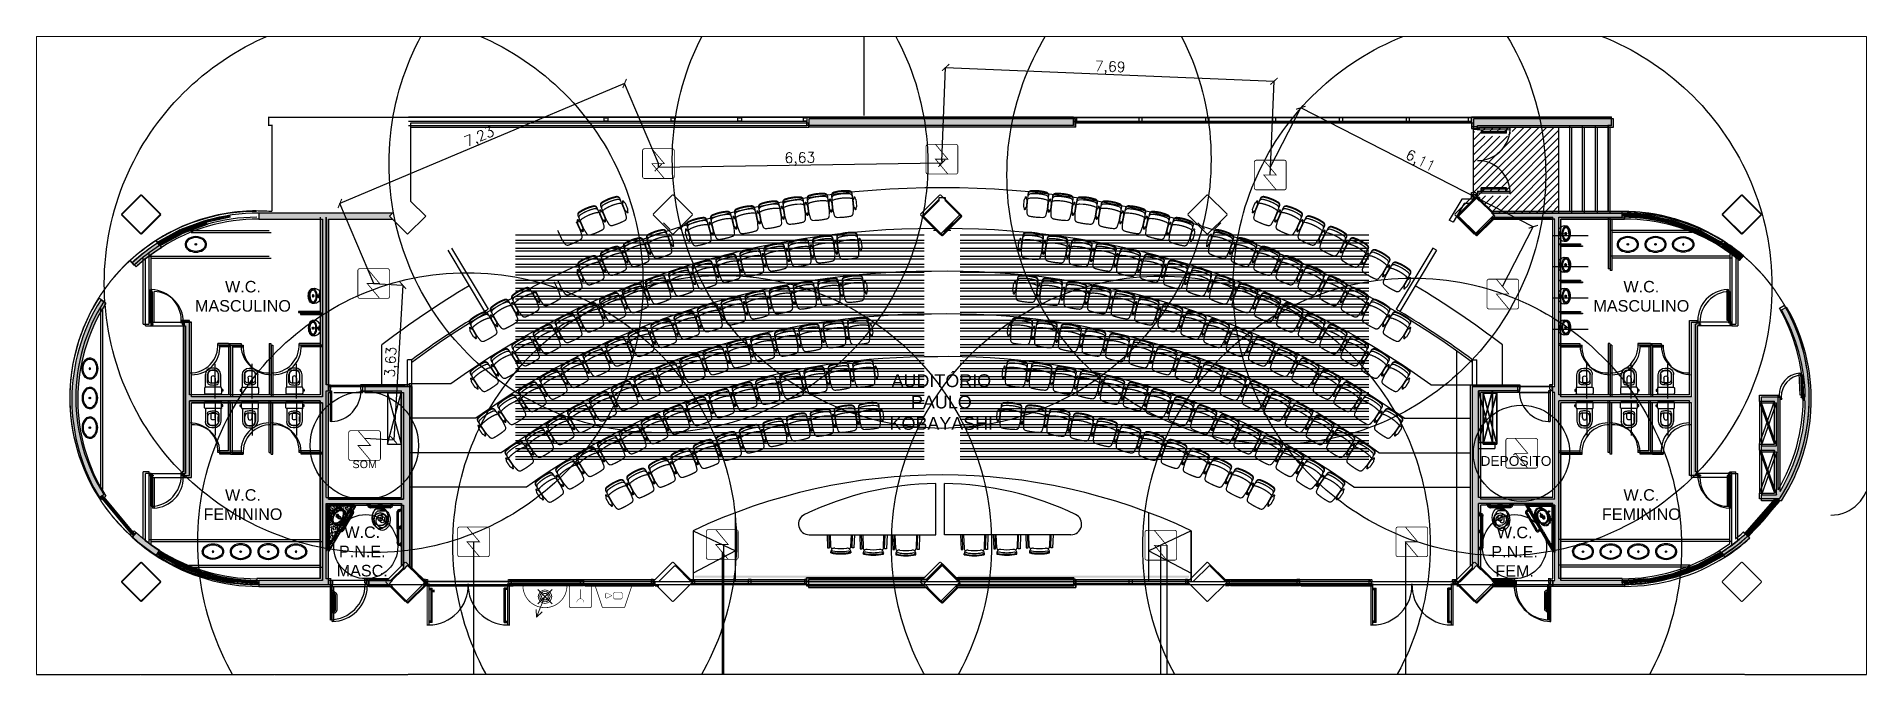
# Paper-space layout 'Layout1' of a CAD drawing. Header units: metres. Extents: x 20 to 277, y 62 to 152.
# The model-space entities are those that its viewports show. They can reach past a viewport. Long polylines and large blocks are cut down to what shows.
import ezdxf

# ---------------------------------------------------------------- set-up
doc = ezdxf.new("R2010")
doc.units = ezdxf.units.M
doc.linetypes.add('DASHED', pattern=[0.75, 0.5, -0.25])
doc.layers.get('0').update_dxf_attribs({"color": 251})
doc.layers.get('Defpoints').update_dxf_attribs({"color": 251})
for name, color, linetype, lineweight in [('_cotas', 251, 'Continuous', 13), ('BASE', 8, 'Continuous', 5), ('Botoeira_antiga', 74, 'Continuous', 30)]:
    doc.layers.add(name, color=color, linetype=linetype, lineweight=lineweight)
for name, color, linetype in [('AR-COND', 4, 'Continuous'), ('CX', 251, 'Continuous'), ('DET. FUMAÇA', 1, 'Continuous'), ('Det_disjuntores_e_quadros', 251, 'Continuous'), ('Div', 251, 'Continuous'), ('Est', 251, 'Continuous'), ('Mob', 251, 'Continuous'), ('Pis', 251, 'Continuous'), ('Renato', 7, 'Continuous')]:
    doc.layers.add(name, color=color, linetype=linetype)
doc.styles.add('ARIAL', font='arial.ttf')
doc.styles.add('COTA', font='simplex.shx')
doc.styles.get("Standard").update_dxf_attribs({"font": 'arial.ttf', "height": 0.3})
doc.dimstyles.new('1_100', dxfattribs={"dimtxt": 0.25, "dimasz": 0.15, "dimexe": 0.5, "dimexo": 0.25, "dimgap": 0.25, "dimtad": 1, "dimtxsty": 'Standard', "dimblk": 'DOT', "dimcen": 0.15, "dimadec": 0, "dimazin": 0, "dimtfac": 1, "dimtmove": 0, "dimatfit": 3, "dimfxl": 1, "dimarcsym": 0})
pattern_1 = [(180, (839.86678, 988.55278), (-1e-17, -0.1875), []), (180, (839.80428, 988.61528), (-1e-17, -0.1875), [])]
pattern_2 = [(180, (846.11678, 988.55278), (-1e-17, -0.1875), []), (180, (846.05428, 988.61528), (-1e-17, -0.1875), [])]

psp = doc.layouts.get("Layout1")

msp = doc.modelspace()

# ---------------------------------------------------------------- texts
at = {"layer": 'Pis', "width": 2.2626, "attachment_point": 8, "style": 'ARIAL'}
for s, insert, char_height in [('W.C.\\PMASCULINO', (830.189, 986.752), 0.27), ('W.C.\\PMASCULINO', (862.893, 986.752), 0.27), ('AUDITÓRIO\\PPAULO\\PKOBAYASHI', (846.522, 983.985), 0.3), ('DEPÓSITO', (859.961, 983.142), 0.23), ('SOM', (833.037, 983.09), 0.18), ('W.C.\\PFEMININO', (830.189, 981.876), 0.27), ('W.C.\\PFEMININO', (862.893, 981.876), 0.27), ('W.C.\\PP.N.E.\\PMASC.', (832.979, 980.554), 0.27), ('W.C.\\PP.N.E.\\PFEM.', (859.929, 980.551), 0.27)]:
    msp.add_mtext(s, dxfattribs=dict(at, insert=insert, char_height=char_height))

# ---------------------------------------------------------------- blocks, each defined once
blk = doc.blocks.new('Cuba01_pl')
at = {"layer": 'Mob'}
for radius in [0.018, 0.013]:
    blk.add_circle((0, 0), radius, dxfattribs=at)
for centre, radius, start, end in [((-0.097, 0.001), 0.152, 174.4524, 224.3819), ((-0.091, -0.004), 0.159, 144.5232, 173.1767), ((-0.091, -0.004), 0.134, 144.8047, 173.0573), ((-0.097, 0.001), 0.127, 174.578, 224.0021), ((-0.071, -0.03), 0.191, 120.725, 141.4841), ((-0.071, -0.03), 0.166, 120.5755, 141.2533), ((-0.002, -0.124), 0.307, 89.5504, 122.7375), ((-0.002, -0.124), 0.282, 89.5504, 122.828), ((0.002, -0.124), 0.307, 57.2625, 90.4496), ((0.002, -0.124), 0.282, 57.172, 90.4496), ((0.071, -0.03), 0.166, 38.7467, 59.4245), ((0.071, -0.03), 0.191, 38.5159, 59.275), ((0.097, 0.001), 0.127, 315.9979, 5.422), ((0.091, -0.004), 0.134, 6.9427, 35.1953), ((0.097, 0.001), 0.152, 315.6181, 5.5476), ((0.091, -0.004), 0.159, 6.8233, 35.4768), ((-0.002, 0.123), 0.306, 228.3244, 270.4838), ((-0.002, 0.123), 0.281, 228.5041, 270.4838), ((0.002, 0.123), 0.281, 269.5162, 311.4959), ((0.002, 0.123), 0.306, 269.5162, 311.6756)]:
    blk.add_arc(centre, radius, start, end, dxfattribs=at)
blk = doc.blocks.new('VOG13')
at = {"layer": 'Mob'}
for p, q in [((-23, -8.8), (-21.5, -8.8)), ((-23, -12.2), (-23, -8.8)), ((-23, -12.2), (-21.5, -12.2)), ((-21.5, -12.2), (-21.5, -8.8)), ((-21.5, -9), (-20, -9)), ((-21.5, -12), (-20, -12)), ((-20, -15), (-20, -4)), ((-18, -17.4), (-18, -46.5)), ((-17.5, -1.5), (17.5, -1.5)), ((-17.5, -17.5), (17.5, -17.5)), ((-13, -28.6), (-13, -35.9)), ((-13, -35.9), (-13, -47.5)), ((-12.2, -47.6), (-12.2, -35.6)), ((-4.8, -39.2), (-4.8, -28.6)), ((-3.8, -27.1), (3.8, -27.1)), ((4.8, -39.2), (4.8, -28.6)), ((12.2, -47.6), (12.2, -35.6)), ((13, -28.6), (13, -35.9)), ((13, -35.9), (13, -47.5)), ((18, -17.4), (18, -47.5)), ((20, -15), (20, -4)), ((-3.3, -56.6), (3.2, -56.6)), ((-3, -57.5), (3, -57.5)), ((-2, -62.5), (3, -62.5))]:
    blk.add_line(p, q, dxfattribs=at)
for centre, radius, start, end in [((-17.5, -4), 2.5, 90, 180), ((-17.5, -15), 2.5, 180, 270), ((-7.8, -28.7), 5.19, 109.3784, 179.5279), ((-3.8, -35.6), 8.5, 90, 180), ((5.6, -107.1), 84.6, 93.7724, 100.2788), ((-0.9, -40.3), 12.4, 85.9075, 108.4979), ((0, -39.2), 4.8, 180, 0), ((-5.6, -107.1), 84.6, 79.7212, 86.2276), ((0.9, -40.3), 12.4, 71.5021, 94.0925), ((3.8, -35.6), 8.5, 0, 90), ((7.8, -28.7), 5.19, 0.4721, 70.6216), ((17.5, -4), 2.5, 0, 90), ((17.5, -15), 2.5, 270, 0), ((-2, -46.5), 16, 180, 270), ((-3, -47.5), 10, 180, 270), ((-3.3, -47.6), 9, 180, 270), ((3, -47.5), 10, 270, 0), ((3, -47.5), 15, 270, 0), ((3.2, -47.6), 9, 270, 0)]:
    blk.add_arc(centre, radius, start, end, dxfattribs=at)
blk = doc.blocks.new('MIC01')
at = {"layer": 'Mob'}
for p, q in [((-10, 0), (10, 0)), ((-5.3, 0), (-4.5, -2.2)), ((5.3, 0), (4.5, -2.2)), ((-4.5, -2.2), (0, -2.2)), ((4.5, -2.2), (0, -2.2))]:
    blk.add_line(p, q, dxfattribs=at)
for points in [[(0, -7.1, 0.058109), (-7, -8, 0.07175), (-12.3, -10.1, 0.106494), (-16.3, -13.6, 0.158235), (-17.4, -17.1, 0.158235)], [(-17.4, -17.1, 0.158235), (-16.3, -20.6, 0.106494), (-12.3, -24.1, 0.07175), (-7, -26.2, 0.058109), (0, -27, 0.058109), (7, -26.2, 0.07175), (12.3, -24.1, 0.106494), (16.3, -20.6, 0.158235), (17.4, -17.1, 0.158235)], [(0, -23.1, -0.04416), (-5.4, -22.6, -0.058504), (-9.4, -21.4, -0.100522), (-12.6, -19.1, -0.041446), (-13.7, -17.2, -0.101301), (-14.1, -15.3, -0.003595), (-14.1, -15.1)], [(17.4, -17.1, 0.158235), (16.3, -13.6, 0.106494), (12.3, -10.1, 0.07175), (7, -8, 0.058109), (0, -7.1, 0.058109)], [(0, -23.1, 0.04416), (5.4, -22.6, 0.058504), (9.4, -21.4, 0.100522), (12.6, -19.1, 0.041446), (13.7, -17.2, 0.101301), (14.1, -15.3, 0.003595), (14.1, -15.1)]]:
    blk.add_lwpolyline(points, format="xyb", dxfattribs=at)
blk.add_lwpolyline([(0, -9, 0.056411), (-5.8, -9.7, 0.070161), (-10.3, -11.4, 0.106104), (-13.6, -14.3, 0.161988), (-14.5, -17.1, 0.161988), (-13.6, -19.9, 0.106104), (-10.3, -22.8, 0.070161), (-5.8, -24.5, 0.056411), (0, -25.1, 0.056411), (5.8, -24.5, 0.070161), (10.3, -22.8, 0.106104), (13.6, -19.9, 0.161988), (14.5, -17.1, 0.161988), (13.6, -14.3, 0.106104), (10.3, -11.4, 0.070161), (5.8, -9.7, 0.056411)], format="xyb", close=True, dxfattribs=at)
for centre, radius in [((-2, -14.6), 0.51), ((-2, -16.7), 0.51), ((0, -4.7), 1.76), ((0, -4.7), 0.844), ((0, -13.6), 0.51), ((0, -15.7), 0.51), ((0, -17.8), 0.51), ((2, -14.6), 0.51), ((2, -16.7), 0.51)]:
    blk.add_circle(centre, radius, dxfattribs=at)
for centre, start, end in [((-2.6, -13.5), 118.7979, 195.9069), ((2.6, -13.5), 344.0931, 61.2021)]:
    blk.add_arc(centre, 15.4, start, end, dxfattribs=at)
blk = doc.blocks.new('W_BARRA_VASO_3ART2')
at = {"layer": 'Mob', "color": 0}
for p, q in [((0, 0), (0, -0.006)), ((0.103, 0), (0.103, -0.006)), ((0.4, 0), (0.4, -0.006)), ((0.503, 0), (0.503, -0.006)), ((0.8, 0), (0.8, -0.006)), ((0.903, 0), (0.903, -0.006)), ((0, -0.006), (0.103, -0.006)), ((0.03, -0.006), (0.03, -0.03)), ((0.03, -0.03), (0.073, -0.03)), ((0.035, -0.052), (0.035, -0.04)), ((0.035, -0.04), (0.068, -0.04)), ((0.068, -0.052), (0.035, -0.052)), ((0.035, -0.052), (0.036, -0.055)), ((0.036, -0.03), (0.036, -0.04)), ((0.036, -0.055), (0.067, -0.055)), ((0.041, -0.006), (0.041, -0.03)), ((0.062, -0.006), (0.062, -0.03)), ((0.067, -0.03), (0.067, -0.04)), ((0.068, -0.052), (0.067, -0.055)), ((0.068, -0.052), (0.068, -0.04)), ((0.073, -0.006), (0.073, -0.03)), ((0.083, -0.067), (0.081, -0.068)), ((0.081, -0.1), (0.081, -0.068)), ((0.083, -0.101), (0.081, -0.1)), ((0.083, -0.067), (0.083, -0.101)), ((0.083, -0.067), (0.095, -0.067)), ((0.083, -0.101), (0.095, -0.101)), ((0.095, -0.101), (0.095, -0.067)), ((0.405, -0.068), (0.095, -0.068)), ((0.405, -0.1), (0.095, -0.1)), ((0.503, -0.006), (0.4, -0.006)), ((0.405, -0.101), (0.405, -0.067)), ((0.417, -0.067), (0.405, -0.067)), ((0.417, -0.101), (0.405, -0.101)), ((0.417, -0.067), (0.417, -0.101)), ((0.417, -0.067), (0.42, -0.068)), ((0.417, -0.101), (0.42, -0.1)), ((0.42, -0.1), (0.42, -0.068)), ((0.436, -0.068), (0.42, -0.068)), ((0.483, -0.1), (0.42, -0.1)), ((0.43, -0.006), (0.43, -0.03)), ((0.473, -0.03), (0.43, -0.03)), ((0.435, -0.051), (0.435, -0.039)), ((0.468, -0.039), (0.435, -0.039)), ((0.435, -0.051), (0.436, -0.054)), ((0.435, -0.051), (0.468, -0.051)), ((0.436, -0.03), (0.436, -0.039)), ((0.467, -0.054), (0.436, -0.054)), ((0.436, -0.068), (0.436, -0.054)), ((0.441, -0.006), (0.441, -0.03)), ((0.462, -0.006), (0.462, -0.03)), ((0.467, -0.03), (0.467, -0.039)), ((0.468, -0.051), (0.467, -0.054)), ((0.467, -0.068), (0.467, -0.054)), ((0.483, -0.068), (0.467, -0.068)), ((0.468, -0.051), (0.468, -0.039)), ((0.473, -0.006), (0.473, -0.03)), ((0.486, -0.067), (0.483, -0.068)), ((0.483, -0.1), (0.483, -0.068)), ((0.486, -0.101), (0.483, -0.1)), ((0.486, -0.067), (0.486, -0.101)), ((0.486, -0.067), (0.498, -0.067)), ((0.486, -0.101), (0.498, -0.101)), ((0.498, -0.101), (0.498, -0.067)), ((0.498, -0.068), (0.808, -0.068)), ((0.498, -0.1), (0.808, -0.1)), ((0.903, -0.006), (0.8, -0.006)), ((0.808, -0.101), (0.808, -0.067)), ((0.82, -0.067), (0.808, -0.067)), ((0.82, -0.101), (0.808, -0.101)), ((0.82, -0.067), (0.82, -0.101)), ((0.82, -0.067), (0.822, -0.068)), ((0.82, -0.101), (0.822, -0.1)), ((0.822, -0.1), (0.822, -0.068)), ((0.83, -0.006), (0.83, -0.03)), ((0.873, -0.03), (0.83, -0.03)), ((0.868, -0.04), (0.835, -0.04)), ((0.835, -0.052), (0.835, -0.04)), ((0.835, -0.052), (0.868, -0.052)), ((0.835, -0.052), (0.836, -0.055)), ((0.836, -0.03), (0.836, -0.04)), ((0.867, -0.055), (0.836, -0.055)), ((0.841, -0.006), (0.841, -0.03)), ((0.862, -0.006), (0.862, -0.03)), ((0.867, -0.03), (0.867, -0.04)), ((0.868, -0.052), (0.867, -0.055)), ((0.868, -0.052), (0.868, -0.04)), ((0.873, -0.006), (0.873, -0.03))]:
    blk.add_line(p, q, dxfattribs=at)
for centre, radius, start, end in [((0.081, -0.055), 0.0453, 179.998, 270.002), ((0.081, -0.055), 0.0136, 179.5263, 270), ((0.452, -0.062), 0.0172, 202.6199, 337.3801), ((0.822, -0.055), 0.0136, 270, 0.4737), ((0.822, -0.055), 0.0453, 269.998, 0.002)]:
    blk.add_arc(centre, radius, start, end, dxfattribs=at)
blk = doc.blocks.new('DEF')
at = {"layer": 'Mob', "color": 0}
for p, q in [((0, 0.641), (0.006, 0.641)), ((0, 0.538), (0.006, 0.538)), ((0.006, 0.641), (0.006, 0.538)), ((0.006, 0.611), (0.03, 0.611)), ((0.006, 0.6), (0.03, 0.6)), ((0.006, 0.578), (0.03, 0.578)), ((0.006, 0.567), (0.03, 0.567)), ((0.03, 0.611), (0.03, 0.567)), ((0.03, 0.605), (0.04, 0.605)), ((0.03, 0.573), (0.04, 0.573)), ((0.04, 0.606), (0.04, 0.573)), ((0.052, 0.606), (0.04, 0.606)), ((0.052, 0.573), (0.04, 0.573)), ((0.052, 0.573), (0.052, 0.606)), ((0.052, 0.606), (0.055, 0.605)), ((0.052, 0.573), (0.055, 0.573)), ((0.055, 0.605), (0.055, 0.573)), ((0.067, 0.557), (0.068, 0.56)), ((0.067, 0.557), (0.101, 0.557)), ((0.067, 0.557), (0.067, 0.545)), ((0.101, 0.545), (0.067, 0.545)), ((0.1, 0.56), (0.068, 0.56)), ((0.068, 0.095), (0.068, 0.545)), ((0.101, 0.557), (0.1, 0.56)), ((0.1, 0.095), (0.1, 0.545)), ((0.101, 0.557), (0.101, 0.545)), ((0, 0.103), (0.006, 0.103)), ((0, 0), (0.006, 0)), ((0.006, 0), (0.006, 0.103)), ((0.006, 0.073), (0.03, 0.073)), ((0.006, 0.062), (0.03, 0.062)), ((0.006, 0.041), (0.03, 0.041)), ((0.006, 0.03), (0.03, 0.03)), ((0.03, 0.03), (0.03, 0.073)), ((0.03, 0.067), (0.04, 0.067)), ((0.03, 0.036), (0.04, 0.036)), ((0.052, 0.068), (0.04, 0.068)), ((0.04, 0.035), (0.04, 0.068)), ((0.052, 0.035), (0.04, 0.035)), ((0.052, 0.068), (0.052, 0.035)), ((0.052, 0.068), (0.055, 0.067)), ((0.052, 0.035), (0.055, 0.036)), ((0.055, 0.036), (0.055, 0.067)), ((0.101, 0.095), (0.067, 0.095)), ((0.067, 0.083), (0.067, 0.095)), ((0.067, 0.083), (0.101, 0.083)), ((0.067, 0.083), (0.068, 0.081)), ((0.1, 0.081), (0.068, 0.081)), ((0.101, 0.083), (0.1, 0.081)), ((0.101, 0.083), (0.101, 0.095))]:
    blk.add_line(p, q, dxfattribs=at)
for centre, radius, start, end in [((0.055, 0.56), 0.0136, 0, 90.4737), ((0.055, 0.56), 0.0453, 359.998, 90.002), ((0.055, 0.081), 0.0136, 269.5263, 0), ((0.055, 0.081), 0.0453, 269.998, 0.002)]:
    blk.add_arc(centre, radius, start, end, dxfattribs=at)
blk = doc.blocks.new('BAC-PL2')
at = {"layer": 'Mob'}
for p, q in [((0, 0), (0.005, 0)), ((0.025, 0.025), (0.105, 0.025)), ((0.025, -0.025), (0.105, -0.025))]:
    blk.add_line(p, q, dxfattribs=at)
for points in [[(0, -0.05, 0.414214), (0.025, -0.025), (0.025, 0.025, 0.414483), (0, 0.05)], [(0.13, 0.05, 0.414483), (0.105, 0.025), (0.105, -0.025, 0.414214), (0.13, -0.05)]]:
    blk.add_lwpolyline(points, format="xyb", dxfattribs=at)
for points in [[(0.13, 0.1), (0.13, -0.1, 0.056984), (0.163, -0.131, 0.085116), (0.249, -0.174, 0.090221), (0.34, -0.185, 0.074494), (0.439, -0.17, 0.085116), (0.517, -0.131, 0.106255), (0.572, -0.068, 0.128271), (0.59, 0, 0.128271), (0.572, 0.068, 0.106255), (0.517, 0.131, 0.085116), (0.439, 0.17, 0.074494), (0.34, 0.185, 0.074494), (0.241, 0.17, 0.085116), (0.163, 0.131, 0.056984)], [(0.295, 0.05, 0.326276), (0.281, 0.04, 0.155871), (0.281, -0.04, 0.326276), (0.295, -0.05), (0.36, -0.05, 1), (0.36, 0.05)]]:
    blk.add_lwpolyline(points, format="xyb", close=True, dxfattribs=at)
blk.add_circle((0.37, 0), 0.15, dxfattribs=at)
blk = doc.blocks.new('XR_BL2_AND_MON-REV15$0$A$C331768BC')
at = {"layer": 'CX'}
for p, q in [((0, 71), (102, 71)), ((0, 0), (0, 71)), ((102, 71), (102, 0)), ((102, 0), (0, 0))]:
    blk.add_line(p, q, dxfattribs=at)
blk = doc.blocks.new('XR_BL2_AND_MON-REV15$0$A$C03051BF2')
at = {"layer": 'CX'}
blk.add_lwpolyline([(102, 46), (0, 46), (0, 0), (102, 0)], close=True, dxfattribs=at)
blk = doc.blocks.new('XR_BL2_AND_MON-REV15$0$PERFIL_UNIT_ALCOA')
at = {"layer": 'CX', "color": 6}
for p, q in [((-21, 13), (-15, 13)), ((31, 13), (24, 13))]:
    blk.add_line(p, q, dxfattribs=at)
at = {"layer": 'CX'}
blk.add_lwpolyline([(-15, 19), (-15, 13), (-34, 13), (-34, 19), (-35, 19), (-35, 99), (45, 99), (45, 19), (43, 19), (43, 13), (24, 13), (24, 19)], close=True, dxfattribs=at)
blk = doc.blocks.new('XR_BL2_AND_MON-REV15$0$P_M')
at = {"layer": 'Est'}
blk.add_lwpolyline([(0.46, -0.431), (0.453, -0.424), (0.46, -0.417), (0.007, 0.035), (0, 0.028), (-0.007, 0.035), (-0.46, -0.417), (-0.453, -0.424), (-0.46, -0.431), (-0.007, -0.884), (0, -0.877), (0.007, -0.884)], close=True, dxfattribs=at)
blk = doc.blocks.new('WEW')
at = {"color": 1, "lineweight": 0, "true_color": 0xe60000}
for p, q in [((1781.075, 994.175), (1781.413, 993.836)), ((1781.413, 994.175), (1781.075, 993.836)), ((1781.244, 994.005), (1781.439, 994.482)), ((1781.439, 994.482), (1781.308, 994.36)), ((1781.439, 994.482), (1781.447, 994.302))]:
    blk.add_line(p, q, dxfattribs=at)
at = {"color": 1, "true_color": 0xe60000, "const_width": 0.0172}
for points in [[(1779.259, 993.747), (1780.023, 993.747, 0.511918), (1780.056, 993.793), (1779.907, 994.24, 0.322823), (1779.874, 994.263), (1779.408, 994.263, 0.322823), (1779.375, 994.24), (1779.226, 993.793, 0.511918)], [(1780.193, 994.263), (1780.641, 994.263, -0.414214), (1780.675, 994.229), (1780.675, 993.782, -0.414214), (1780.641, 993.747), (1780.193, 993.747, -0.414214), (1780.159, 993.782), (1780.159, 994.229, -0.414214)], [(1780.764, 993.748), (1781.724, 993.748, 0.435311), (1781.759, 993.784, 0.930949), (1780.73, 993.784, 0.435311)]]:
    blk.add_lwpolyline(points, format="xyb", close=True, dxfattribs=at)
at = {"color": 1, "true_color": 0xe60000, "const_width": 0.0086}
for points in [[(1780.336, 994.135), (1780.338, 994.117), (1780.344, 994.099), (1780.351, 994.088), (1780.365, 994.073), (1780.373, 994.067), (1780.386, 994.06), (1780.397, 994.057), (1780.413, 994.055), (1780.421, 994.055), (1780.431, 994.056), (1780.45, 994.062), (1780.464, 994.07), (1780.477, 994.082), (1780.488, 994.096), (1780.494, 994.11), (1780.497, 994.122), (1780.498, 994.13), (1780.498, 994.136)], [(1780.417, 993.837), (1780.417, 994.055)]]:
    blk.add_lwpolyline(points, dxfattribs=at)
for points in [[(1779.463, 994.06), (1779.617, 994.06), (1779.652, 994.026), (1779.652, 993.936), (1779.617, 993.902), (1779.463, 993.902), (1779.428, 993.936), (1779.428, 994.026)], [(1779.832, 993.936), (1779.832, 994.026), (1779.802, 994.044), (1779.679, 993.981), (1779.802, 993.918)]]:
    blk.add_lwpolyline(points, close=True, dxfattribs=at)
at = {"color": 1, "lineweight": 0, "true_color": 0xe60000}
for radius in [0.158, 0.119, 0.0774]:
    blk.add_circle((1781.244, 994.005), radius, dxfattribs=at)
blk = doc.blocks.new('XR_BL2_AND_MON-REV15$0$PILAR_60X60_JUNTA')
at = {"layer": 'BASE'}
for points in [[(-0.414, 0.01), (0, 0.424), (0.414, 0.01)], [(-0.414, -0.01), (0, -0.424), (0.414, -0.01)]]:
    blk.add_hatch(color=256, dxfattribs=at).paths.add_polyline_path(points)
at = {"layer": 'BASE', "linetype": 'ByBlock'}
for points in [[(-0.414, 0.01), (0, 0.424), (0.414, 0.01)], [(-0.414, -0.01), (0, -0.424), (0.414, -0.01)]]:
    blk.add_lwpolyline(points, close=True, dxfattribs=at)
at = {"layer": 'BASE'}
blk.add_point((0, 0), dxfattribs=at)
blk = doc.blocks.new('XR_BL2_AND_MON-REV15$0$P8014PL')
at = {"layer": 'BASE'}
for p, q in [((-0.075, 0.14), (-0.075, 0.859)), ((-0.075, 0.859), (-0.04, 0.859)), ((-0.04, 0.14), (-0.04, 0.859)), ((-0.8, 0), (-0.8, 0.14)), ((-0.8, 0.14), (-0.76, 0.14)), ((-0.8, 0), (-0.75, 0)), ((-0.76, 0.1), (-0.76, 0.14)), ((-0.76, 0.1), (-0.75, 0.1)), ((-0.75, 0), (-0.75, 0.1)), ((-0.04, 0.14), (-0.075, 0.14)), ((-0.05, 0), (-0.05, 0.1)), ((-0.04, 0.1), (-0.05, 0.1)), ((0, 0), (-0.05, 0)), ((-0.04, 0.1), (-0.04, 0.14)), ((0, 0.14), (-0.04, 0.14)), ((0, 0), (0, 0.14))]:
    blk.add_line(p, q, dxfattribs=at)
blk.add_arc((-0.04, 0.14), 0.72, 92.7863, 180, dxfattribs=at)
blk = doc.blocks.new('XR_BL2_AND_MON-REV15$0$A$C10B331E6')
at = {"layer": 'BASE'}
for p, q in [((-0.15, 0), (-0.15, -9.313, 2.33)), ((-0.06, 0, 197.496), (-0.06, -9.313, 199.826)), ((-0.05, 0, 179.853), (-0.05, -9.313, 199.826))]:
    blk.add_line(p, q, dxfattribs=at)
at = {"layer": 'BASE', "elevation": 179.853}
blk.add_lwpolyline([(-0.06, -9.313), (-0.05, -9.313)], dxfattribs=at)
at = {"layer": 'BASE', "linetype": 'ByBlock', "ltscale": 0.1, "xscale": -0.001000000000203727, "yscale": 0.001000000000203727, "zscale": 0.0009999999999763531, "rotation": 90}
for p in [(-0.047, -0.035, 197.496), (-0.047, -1.566), (-0.047, -3.129), (-0.047, -4.691), (-0.047, -6.254), (-0.047, -7.816), (-0.047, -9.269, 179.853)]:
    blk.add_blockref('XR_BL2_AND_MON-REV15$0$PERFIL_UNIT_ALCOA', p, dxfattribs=at)
blk = doc.blocks.new('XR_BL2_AND_MON-REV15$0$D7')
at = {"layer": 'BASE', "elevation": -2360.355}
for points in [[(-0.043, 1.385), (-0.049, 1.385), (-0.049, 2.675), (-0.043, 2.675)], [(0.044, 1.385), (0.05, 1.385), (0.05, 2.675), (0.044, 2.675)], [(-0.043, 1.355), (-0.049, 1.355), (-0.049, 0.066), (-0.043, 0.066)], [(0.044, 1.355), (0.05, 1.355), (0.05, 0.066), (0.044, 0.066)]]:
    blk.add_lwpolyline(points, close=True, dxfattribs=at)
at = {"layer": 'BASE'}
blk.add_lwpolyline([(0.05, -0.05), (0.05, 0.04), (-0.05, 0.04), (-0.05, -0.05)], dxfattribs=at)
at = {"layer": 'BASE', "yscale": 0.0009999999999763531}
for name, p, xscale, zscale in [('XR_BL2_AND_MON-REV15$0$A$C03051BF2', (0.051, 2.655, 0.029), -0.0009999999999763531, 0.001000000000004775), ('XR_BL2_AND_MON-REV15$0$A$C331768BC', (-0.051, 1.335, 0.059), 0.0009999999999763531, 0.0009999999999763531)]:
    blk.add_blockref(name, p, dxfattribs=dict(at, xscale=xscale, zscale=zscale))
at = {"layer": 'BASE', "xscale": 0.0009999999999763531, "yscale": 0.0009999999999763531, "zscale": 0.0009999999999763531, "rotation": 180}
blk.add_blockref('XR_BL2_AND_MON-REV15$0$A$C03051BF2', (0.051, 0.086, 0.029), dxfattribs=at)
blk = doc.blocks.new('Detector de fumaça')
at = {"layer": 'DET. FUMAÇA', "linetype": 'Continuous', "lineweight": 15, "const_width": 0.0187}
blk.add_lwpolyline([(774.599, 539.816), (775.249, 539.816, -0.414214), (775.296, 539.769), (775.296, 539.167, -0.414214), (775.249, 539.12), (774.599, 539.12, -0.414214), (774.553, 539.167), (774.553, 539.769, -0.414214)], format="xyb", close=True, dxfattribs=at)
blk.add_lwpolyline([(774.773, 539.816), (775.064, 539.468), (774.773, 539.468), (775.064, 539.12)], dxfattribs=at)
blk = doc.blocks.new('_ARCHTICK')
at = {"color": 0, "linetype": 'ByBlock', "const_width": 0.15}
blk.add_lwpolyline([(-0.5, -0.5), (0.5, 0.5)], dxfattribs=at)
blk = doc.blocks.new('*D4784')
at = {"layer": 'AR-COND', "color": 1, "lineweight": -2, "transparency": 16777216}
for p, q in [((833.241, 987.414), (833.927, 987.374)), ((833.927, 987.374), (833.714, 983.755)), ((833.028, 983.795), (833.714, 983.755))]:
    blk.add_line(p, q, dxfattribs=at)
at = {"layer": 'Defpoints', "color": 0, "transparency": 16777216}
for p in [(833.241, 987.414), (833.028, 983.795), (833.714, 983.755)]:
    blk.add_point(p, dxfattribs=at)
at = {"layer": 'AR-COND', "color": 1, "lineweight": -2, "transparency": 16777216, "xscale": 0.165, "yscale": 0.165, "zscale": 0.165}
for p, rotation in [((833.927, 987.374), 86.63663096112106), ((833.714, 983.755), 266.6366309611211)]:
    blk.add_blockref('_ARCHTICK', p, dxfattribs=dict(at, rotation=rotation))
at = {"layer": 'AR-COND', "color": 1, "transparency": 16777216, "insert": (833.674, 985.573), "char_height": 0.24, "attachment_point": 5, "rotation": 86.6366, "style": 'COTA'}
blk.add_mtext('\\A1;3,63', dxfattribs=at)
blk = doc.blocks.new('_Dot')
at = {"color": 0, "linetype": 'ByBlock', "lineweight": -2}
blk.add_line((-0.5, 0), (-1, 0), dxfattribs=at)
at = {"color": 0, "linetype": 'ByBlock', "const_width": 0.5}
blk.add_lwpolyline([(-0.25, 0, 1), (0.25, 0, 1)], format="xyb", close=True, dxfattribs=at)
blk = doc.blocks.new('*D4785')
at = {"layer": 'AR-COND', "color": 1, "lineweight": -2, "transparency": 16777216}
for p, q in [((839.114, 992.097), (832.456, 989.289)), ((839.905, 990.221), (839.114, 992.097)), ((833.246, 987.414), (832.456, 989.289))]:
    blk.add_line(p, q, dxfattribs=at)
at = {"layer": 'Defpoints', "color": 0, "transparency": 16777216}
for p in [(839.905, 990.221), (832.456, 989.289), (833.246, 987.414)]:
    blk.add_point(p, dxfattribs=at)
at = {"layer": 'AR-COND', "color": 1, "lineweight": -2, "transparency": 16777216, "xscale": 0.165, "yscale": 0.165, "zscale": 0.165}
for p, rotation in [((839.114, 992.097), 22.86125569930769), ((832.456, 989.289), 202.8612556993077)]:
    blk.add_blockref('_ARCHTICK', p, dxfattribs=dict(at, rotation=rotation))
at = {"layer": 'AR-COND', "color": 1, "transparency": 16777216, "insert": (835.728, 990.828), "char_height": 0.24, "attachment_point": 5, "rotation": 22.8613, "style": 'COTA'}
blk.add_mtext('\\A1;7,23', dxfattribs=at)
blk = doc.blocks.new('*D4786')
at = {"layer": 'AR-COND', "color": 1, "lineweight": -2, "transparency": 16777216}
for p, q in [((846.53, 990.324), (846.532, 990.23)), ((839.899, 990.221), (839.901, 990.128)), ((846.532, 990.23), (839.901, 990.128))]:
    blk.add_line(p, q, dxfattribs=at)
at = {"layer": 'Defpoints', "color": 0, "transparency": 16777216}
for p in [(846.53, 990.324), (839.899, 990.221), (839.901, 990.128)]:
    blk.add_point(p, dxfattribs=at)
at = {"layer": 'AR-COND', "color": 1, "lineweight": -2, "transparency": 16777216, "xscale": 0.165, "yscale": 0.165, "zscale": 0.165}
for p, rotation in [((846.532, 990.23), 0.8835333846287341), ((839.901, 990.128), 180.8835333846287)]:
    blk.add_blockref('_ARCHTICK', p, dxfattribs=dict(at, rotation=rotation))
at = {"layer": 'AR-COND', "color": 1, "transparency": 16777216, "insert": (843.214, 990.326), "char_height": 0.24, "attachment_point": 5, "rotation": 0.8835, "style": 'COTA'}
blk.add_mtext('\\A1;6,63', dxfattribs=at)
blk = doc.blocks.new('*D4787')
at = {"layer": 'AR-COND', "color": 1, "lineweight": -2, "transparency": 16777216}
for p, q in [((846.531, 990.277), (846.623, 992.473)), ((846.623, 992.473), (854.303, 992.15)), ((854.21, 989.954), (854.303, 992.15))]:
    blk.add_line(p, q, dxfattribs=at)
at = {"layer": 'Defpoints', "color": 0, "transparency": 16777216}
for p in [(854.303, 992.15), (846.531, 990.277), (854.21, 989.954)]:
    blk.add_point(p, dxfattribs=at)
at = {"layer": 'AR-COND', "color": 1, "lineweight": -2, "transparency": 16777216, "xscale": 0.165, "yscale": 0.165, "zscale": 0.165}
for p, rotation in [((846.623, 992.473), 177.5882723916835), ((854.303, 992.15), 357.5882723916835)]:
    blk.add_blockref('_ARCHTICK', p, dxfattribs=dict(at, rotation=rotation))
at = {"layer": 'AR-COND', "color": 1, "transparency": 16777216, "insert": (850.469, 992.458), "char_height": 0.24, "attachment_point": 5, "rotation": 357.5883, "style": 'COTA'}
blk.add_mtext('\\A1;7,69', dxfattribs=at)
blk = doc.blocks.new('*D4788')
at = {"layer": 'AR-COND', "color": 1, "lineweight": -2, "transparency": 16777216}
for p, q in [((854.21, 990.127), (854.928, 991.529)), ((860.366, 988.743), (854.928, 991.529)), ((859.648, 987.342), (860.366, 988.743))]:
    blk.add_line(p, q, dxfattribs=at)
at = {"layer": 'Defpoints', "color": 0, "transparency": 16777216}
for p in [(854.928, 991.529), (854.21, 990.127), (859.648, 987.342)]:
    blk.add_point(p, dxfattribs=at)
at = {"layer": 'AR-COND', "color": 1, "lineweight": -2, "transparency": 16777216, "xscale": 0.165, "yscale": 0.165, "zscale": 0.165}
for p, rotation in [((854.928, 991.529), 152.8735379174675), ((860.366, 988.743), 332.8735379174676)]:
    blk.add_blockref('_ARCHTICK', p, dxfattribs=dict(at, rotation=rotation))
at = {"layer": 'AR-COND', "color": 1, "transparency": 16777216, "insert": (857.714, 990.266), "char_height": 0.24, "attachment_point": 5, "rotation": 332.8735, "style": 'COTA'}
blk.add_mtext('\\A1;6,11', dxfattribs=at)
blk = doc.blocks.new('*D4771')
at = {"layer": '_cotas', "color": 1, "lineweight": -2, "transparency": 16777216}
for p, q in [((835.581, 981.367), (835.581, 976.778)), ((841.393, 981.13), (841.393, 976.778)), ((835.581, 976.778), (841.393, 976.778))]:
    blk.add_line(p, q, dxfattribs=at)
at = {"layer": 'Defpoints', "color": 0, "transparency": 16777216}
for p in [(835.581, 981.367), (841.393, 981.13), (841.393, 976.778)]:
    blk.add_point(p, dxfattribs=at)
at = {"layer": '_cotas', "color": 1, "lineweight": -2, "transparency": 16777216, "xscale": 0.165, "yscale": 0.165, "zscale": 0.165, "rotation": 180}
blk.add_blockref('_ARCHTICK', (835.581, 976.778), dxfattribs=at)
at = {"layer": '_cotas', "color": 1, "lineweight": -2, "transparency": 16777216, "xscale": 0.165, "yscale": 0.165, "zscale": 0.165}
blk.add_blockref('_ARCHTICK', (841.393, 976.778), dxfattribs=at)
at = {"layer": '_cotas', "color": 1, "transparency": 16777216, "insert": (838.487, 976.924), "char_height": 0.24, "attachment_point": 5, "style": 'COTA'}
blk.add_mtext('\\A1;5,81', dxfattribs=at)
blk = doc.blocks.new('*D4772')
at = {"layer": '_cotas', "color": 1, "lineweight": -2, "transparency": 16777216}
for p, q in [((841.428, 981.304), (841.428, 976.778)), ((851.795, 981.287), (851.795, 976.778)), ((841.428, 976.778), (851.795, 976.778))]:
    blk.add_line(p, q, dxfattribs=at)
at = {"layer": 'Defpoints', "color": 0, "transparency": 16777216}
for p in [(841.428, 981.304), (851.795, 981.287), (851.795, 976.778)]:
    blk.add_point(p, dxfattribs=at)
at = {"layer": '_cotas', "color": 1, "lineweight": -2, "transparency": 16777216, "xscale": 0.165, "yscale": 0.165, "zscale": 0.165, "rotation": 180}
blk.add_blockref('_ARCHTICK', (841.428, 976.778), dxfattribs=at)
at = {"layer": '_cotas', "color": 1, "lineweight": -2, "transparency": 16777216, "xscale": 0.165, "yscale": 0.165, "zscale": 0.165}
blk.add_blockref('_ARCHTICK', (851.795, 976.778), dxfattribs=at)
at = {"layer": '_cotas', "color": 1, "transparency": 16777216, "insert": (846.611, 976.924), "char_height": 0.24, "attachment_point": 5, "style": 'COTA'}
blk.add_mtext('\\A1;10,37', dxfattribs=at)
blk = doc.blocks.new('*D4773')
at = {"layer": '_cotas', "color": 1, "lineweight": -2, "transparency": 16777216}
for p, q in [((851.649, 981.287), (851.649, 976.852)), ((857.374, 981.367), (857.374, 976.852)), ((857.374, 976.852), (851.649, 976.852))]:
    blk.add_line(p, q, dxfattribs=at)
at = {"layer": 'Defpoints', "color": 0, "transparency": 16777216}
for p in [(851.649, 981.287), (857.374, 981.367), (851.649, 976.852)]:
    blk.add_point(p, dxfattribs=at)
at = {"layer": '_cotas', "color": 1, "lineweight": -2, "transparency": 16777216, "xscale": 0.165, "yscale": 0.165, "zscale": 0.165, "rotation": 180}
blk.add_blockref('_ARCHTICK', (851.649, 976.852), dxfattribs=at)
at = {"layer": '_cotas', "color": 1, "lineweight": -2, "transparency": 16777216, "xscale": 0.165, "yscale": 0.165, "zscale": 0.165}
blk.add_blockref('_ARCHTICK', (857.374, 976.852), dxfattribs=at)
at = {"layer": '_cotas', "color": 1, "transparency": 16777216, "insert": (854.512, 976.998), "char_height": 0.24, "attachment_point": 5, "style": 'COTA'}
blk.add_mtext('\\A1;5,73', dxfattribs=at)

# ---------------------------------------------------------------- dimensions: what is measured, and where the dimension line sits
at = {"layer": '_cotas', "color": 150}
for base, p1, p2, picture, middle in [((841.393, 976.778), (835.581, 981.367), (841.393, 981.13), '*D4771', (838.487, 976.924)), ((851.795, 976.778), (841.428, 981.304), (851.795, 981.287), '*D4772', (846.611, 976.924)), ((851.6489, 976.8515), (857.3743, 981.3673), (851.6489, 981.2873), '*D4773', (854.5116, 976.9982))]:
    dim = msp.add_linear_dim(base=base, p1=p1, p2=p2, dimstyle='1_100', override={"dimscale": 75, "dimtxt": 0.0032, "dimasz": 0.0022, "dimexe": 0, "dimexo": 0, "dimgap": 5e-05, "dimzin": 4, "dimtxsty": 'COTA', "dimblk": 'ARCHTICK', "dimcen": 0, "dimclrd": 1, "dimclre": 1, "dimclrt": 1, "dimadec": 2, "dimtix": 1, "dimtmove": 2, "dimldrblk": 'Dot', "dimtvp": 1, "dimtolj": 1, "dimtzin": 0}, dxfattribs=at)
    dim.commit()
    dim.dimension.update_dxf_attribs({"geometry": picture, "text_midpoint": middle})
at = {"layer": 'AR-COND', "color": 150}
for p1, p2, distance, picture, middle in [((846.531, 990.277), (854.21, 989.954), 2.198, '*D4787', (850.469, 992.458)), ((839.905, 990.221), (833.246, 987.414), -2.035, '*D4785', (835.728, 990.828)), ((859.648, 987.342), (854.21, 990.127), -1.574, '*D4788', (857.714, 990.266)), ((846.53, 990.324), (839.899, 990.221), 0.093, '*D4786', (843.214, 990.326)), ((833.241, 987.414), (833.028, 983.795), 0.687, '*D4784', (833.674, 985.573))]:
    dim = msp.add_aligned_dim(p1=p1, p2=p2, distance=distance, dimstyle='1_100', override={"dimscale": 75, "dimtxt": 0.0032, "dimasz": 0.0022, "dimexe": 0, "dimexo": 0, "dimgap": 5e-05, "dimzin": 4, "dimtxsty": 'COTA', "dimblk": 'ARCHTICK', "dimcen": 0, "dimclrd": 1, "dimclre": 1, "dimclrt": 1, "dimadec": 2, "dimtix": 1, "dimtmove": 2, "dimldrblk": 'Dot', "dimtvp": 1, "dimtolj": 1, "dimtzin": 0}, dxfattribs=at)
    dim.commit()
    dim.dimension.update_dxf_attribs({"geometry": picture, "text_midpoint": middle})

# ---------------------------------------------------------------- hatches: boundary and pattern name
at = {"layer": 'Renato'}
for points in [[(849.658, 991.076), (849.658, 991.266), (843.424, 991.266), (843.424, 991.076), (846.471, 991.076), (846.611, 991.076)], [(858.971, 991.266), (858.971, 991.026), (859.111, 991.026), (859.111, 991.076), (862.241, 991.076), (862.241, 991.266)], [(859.111, 989.345), (859.111, 989.426), (858.971, 989.426), (858.971, 989.345), (859.041, 989.415)], [(858.971, 989.345), (858.971, 989.426), (859.111, 989.426), (859.111, 989.345), (859.041, 989.415)], [(828.986, 984.764), (828.986, 986.511), (828.816, 986.511), (828.816, 986.421), (828.846, 986.421), (828.846, 982.967), (828.816, 982.967), (828.816, 982.877), (828.986, 982.877), (828.986, 984.624), (832.046, 984.624), (832.046, 980.464), (830.558, 980.464), (830.558, 980.324), (832.236, 980.324), (832.236, 980.464), (832.186, 980.464), (832.186, 982.225), (833.946, 982.225), (833.946, 980.723), (834.041, 980.818), (834.136, 980.723), (834.136, 985.004), (833.036, 985.004), (833.036, 984.864), (833.946, 984.864), (833.946, 982.365), (832.186, 982.365), (832.186, 984.864), (832.236, 984.864), (832.236, 985.004), (832.186, 985.004), (832.186, 988.924), (833.687, 988.924), (833.617, 988.994), (833.687, 989.064), (830.558, 989.064), (830.558, 988.924), (832.046, 988.924), (832.046, 984.764)], [(864.096, 984.764), (864.096, 986.511), (864.266, 986.511), (864.266, 986.421), (864.236, 986.421), (864.236, 982.967), (864.266, 982.967), (864.266, 982.877), (864.096, 982.877), (864.096, 984.624), (861.036, 984.624), (861.036, 980.464), (862.524, 980.464), (862.524, 980.324), (860.846, 980.324), (860.846, 980.464), (860.896, 980.464), (860.896, 982.225), (859.136, 982.225), (859.136, 980.723), (859.041, 980.818), (858.946, 980.723), (858.946, 985.004), (860.046, 985.004), (860.046, 984.864), (859.136, 984.864), (859.136, 982.365), (860.896, 982.365), (860.896, 984.864), (860.846, 984.864), (860.846, 985.004), (860.896, 985.004), (860.896, 988.924), (859.395, 988.924), (859.465, 988.994), (859.395, 989.064), (862.524, 989.064), (862.524, 988.924), (861.036, 988.924), (861.036, 984.764)], [(827.693, 987.806), (827.598, 987.909), (827.856, 988.128), (828.047, 988.271), (828.21, 988.379), (828.285, 988.261), (828.088, 988.127), (827.897, 987.982), (827.717, 987.827)], [(865.189, 987.957), (865.278, 988.065), (865.223, 988.11), (865.084, 988.216), (864.958, 988.305), (864.844, 988.379), (864.769, 988.262), (864.838, 988.217), (864.961, 988.132), (865.068, 988.053), (865.167, 987.975)], [(826.863, 982.361), (826.981, 982.436, -0.289245), (826.981, 986.952), (826.863, 987.027, 0.289245)], [(865.701, 984.759), (865.701, 984.619), (866.051, 984.619), (866.051, 983.614), (865.701, 983.614), (865.701, 983.474), (866.051, 983.474), (866.051, 982.469), (865.701, 982.469), (865.701, 982.329), (866.171, 982.329, 0.279882), (866.29, 986.864), (866.168, 986.795, -0.126767), (866.726, 984.759), (866.711, 984.759), (866.711, 984.669), (866.727, 984.669, -0.132406), (866.141, 982.546), (866.141, 984.759)], [(828.21, 981.008), (828.285, 981.126), (828.046, 981.291), (827.849, 981.445), (827.693, 981.582), (827.598, 981.479), (827.774, 981.325), (827.894, 981.23), (828.046, 981.118)], [(864.769, 981.126), (864.98, 981.27), (865.145, 981.396), (865.276, 981.506), (865.333, 981.558), (865.429, 981.455), (865.22, 981.277), (865.036, 981.138), (864.844, 981.008)], [(833.136, 980.461), (833.136, 980.321), (833.687, 980.321), (833.617, 980.391), (833.687, 980.461)], [(834.415, 980.441), (834.465, 980.391), (834.415, 980.341), (834.501, 980.341), (834.501, 980.441)], [(846.212, 980.296), (846.117, 980.391), (846.212, 980.486), (843.416, 980.486), (843.416, 980.296)], [(846.87, 980.296), (849.666, 980.296), (849.666, 980.486), (846.87, 980.486), (846.965, 980.391)], [(859.395, 980.461), (859.465, 980.391), (859.395, 980.321), (859.919, 980.321), (859.919, 980.461)], [(859.946, 980.461), (859.946, 980.321), (859.395, 980.321), (859.465, 980.391), (859.395, 980.461)]]:
    msp.add_hatch(color=256, dxfattribs=at).paths.add_polyline_path(points)
h = msp.add_hatch(dxfattribs=at)
h.set_pattern_fill('ANSI31', color=256)
h.set_pattern_definition([(45, (521.50023, 982.64457), (-0.088388348, 0.088388348), [])])
h.paths.add_polyline_path([(860.966, 991.076), (859.111, 991.076), (859.111, 991.026), (859.111, 990.986), (859.871, 990.986), (859.871, 990.946, -0.398181), (859.11, 990.226, -0.398181), (859.871, 989.506), (859.871, 989.466), (859.111, 989.466), (859.111, 989.426), (859.111, 989.39), (859.438, 989.064), (860.966, 989.064)])
h.paths.add_polyline_path([(859.871, 990.946), (859.791, 990.946), (859.791, 990.866), (859.191, 990.866), (859.191, 990.946), (859.111, 990.946), (859.111, 990.986), (859.071, 990.986), (859.071, 990.976), (858.971, 990.976), (858.971, 989.476), (859.071, 989.476), (859.071, 989.466), (859.111, 989.466), (859.111, 989.506), (859.191, 989.506), (859.191, 989.586), (859.791, 989.586), (859.791, 989.506), (859.871, 989.506, 0.398181), (859.11, 990.226, 0.398181)])
h = msp.add_hatch(dxfattribs=at)
h.set_pattern_fill('ANSI32', color=256, scale=0.5, angle=135)
h.set_pattern_definition(pattern_1)
h.paths.add_polyline_path([(840.715, 988.553), (836.565, 988.553), (836.565, 983.216), (840.715, 983.216)])
h = msp.add_hatch(dxfattribs=at)
h.set_pattern_fill('ANSI32', color=256, scale=0.5, angle=135)
h.set_pattern_definition(pattern_2)
h.paths.add_polyline_path([(846.117, 988.553), (840.715, 988.553), (840.715, 983.198), (846.117, 983.198)])
h = msp.add_hatch(dxfattribs=at)
h.set_pattern_fill('ANSI32', color=256, scale=0.5, angle=135)
h.set_pattern_definition(pattern_2)
h.paths.add_polyline_path([(846.965, 988.553), (852.367, 988.553), (852.367, 983.222), (846.965, 983.222)])
h = msp.add_hatch(dxfattribs=at)
h.set_pattern_fill('ANSI32', color=256, scale=0.5, angle=135)
h.set_pattern_definition(pattern_1)
h.paths.add_polyline_path([(852.367, 988.553), (856.517, 988.553), (856.517, 983.216), (852.367, 983.216)])
h = msp.add_hatch(dxfattribs=at)
h.set_pattern_fill('AR-CONC', color=256, scale=0.0125, angle=90, style=0)
h.set_pattern_definition([(40, (798.01068, 968.15757), (-0.00784402, 0.08965752), [0.009375, -0.103125]), (95, (798.01068, 968.15757), (0.09402402, -0.01734392), [0.0075, -0.0825]), (349.5486, (798.01003, 968.16504), (0.08617994, 0.07231367), [0.00796752, -0.08764276]), (43.8158, (798.03568, 968.15757), (-0.02068988, 0.13340513), [0.0140625, -0.1546875]), (353.3644, (798.03396, 968.16869), (0.12176473, 0.11683284), [0.0119513, -0.13146412]), (98.8158, (798.03568, 968.15757), (0.1217648, 0.11683274), [0.01125, -0.12375]), (69, (798.02943, 968.17007), (-0.05032736, 0.07461338), [0.009375, -0.103125]), (124, (798.02943, 968.17007), (0.09064376, 0.03041442), [0.0075, -0.0825]), (18.5486, (798.02524, 968.17629), (0.04031631, 0.10502783), [0.00796752, -0.08764276]), (52.5, (798.010683, 968.15757), (0.041611732, 0.001519982), [0, -0.0815, 0, -0.08375, 0, -0.0828125]), (82.5, (798.010683, 968.15757), (0.049301464, 0.03288369), [0, -0.04775, 0, -0.079625, 0, -0.0315625]), (122.5, (798.010683, 968.129695), (-0.00281936, 0.066727805), [0, -0.03125, 0, -0.0975, 0, -0.129375]), (132.5, (798.01068, 968.117195), (0.01251312, 0.07289827), [0, -0.040625, 0, -0.06475, 0, -0.091875])])
h.paths.add_polyline_path([(832.804, 982.205), (832.495, 981.679, 0.069439), (832.39, 981.5), (832.208, 981.189), (832.208, 982.205)])
h.paths.add_polyline_path([(832.283, 981.855, -0.359179), (832.452, 982.119, -0.472393), (832.612, 982.017, -0.358975), (832.443, 981.753, -0.471699)], flags=16)
h.paths.add_polyline_path([(832.304, 981.857, -0.000015), (832.304, 981.857, 0.471257), (832.436, 981.773, 0.359176), (832.591, 982.014, -0.358974), (832.436, 981.773, -0.471701)], flags=0)
h.paths.add_polyline_path([(832.414, 981.937, 1.732057), (832.465, 981.964, 0.577348)], flags=0)
h.paths.add_polyline_path([(832.428, 981.948, 1), (832.466, 981.924, 1)], flags=0)
h.paths.add_polyline_path([(832.274, 982.055, 1), (832.274, 982.02, 1)], flags=16)
h = msp.add_hatch(color=256, dxfattribs=at)
h.dxf.hatch_style = 1
h.paths.add_polyline_path([(840.755, 980.528), (846.16, 980.528), (846.16, 980.578), (840.755, 980.578)])
h = msp.add_hatch(color=256, dxfattribs=at)
h.dxf.hatch_style = 1
h.paths.add_polyline_path([(852.313, 980.528), (846.908, 980.528), (846.908, 980.578), (852.313, 980.578)])

# ---------------------------------------------------------------- linework, layer by layer
at = {"lineweight": 0}
for p, q in [((866.078, 978.108), (802.833, 978.108)), ((866.078, 978.068), (866.078, 978.108))]:
    msp.add_line(p, q, dxfattribs=at)
msp.add_lwpolyline([(830.51, 980.365), (862.447, 980.365, 1.000162), (862.449, 989.105), (862.118, 989.102), (862.118, 991.117), (862.193, 991.117), (862.193, 991.307), (830.793, 991.307), (830.793, 991.117), (830.868, 991.117), (830.868, 989.105, 1.0398), (830.507, 980.365, 0.005135)], format="xyb", close=True, dxfattribs=at)
for points in [[(828.26, 989.032), (827.808, 989.485), (827.355, 989.032), (827.808, 988.58)], [(865.696, 989.032), (865.243, 989.485), (864.79, 989.032), (865.243, 988.58)], [(828.26, 980.432), (827.808, 980.885), (827.355, 980.432), (827.808, 979.98)], [(870.418, 976.248), (868.918, 976.248), (868.918, 976.568), (868.078, 976.568), (868.078, 978.068), (866.078, 978.068), (866.078, 973.728), (870.418, 973.728)]]:
    msp.add_lwpolyline(points, close=True, dxfattribs=at)
at = {"layer": 'AR-COND', "color": 150}
for centre, radius in [((833.028, 983.621), 1.266), ((860.09, 983.44), 1.126)]:
    msp.add_circle(centre, radius, dxfattribs=at)
at = {"layer": 'Botoeira_antiga'}
msp.add_line((868.221, 982.892), (868.221, 1014.812), dxfattribs=at)
at = {"layer": 'Botoeira_antiga', "color": 150}
for centre in [(839.905, 990.221), (846.53, 990.324), (854.356, 989.954), (833.246, 987.414), (859.648, 987.342), (835.43, 981.367), (841.398, 981.304), (851.654, 981.287), (857.532, 981.243)]:
    msp.add_circle(centre, 6.3, dxfattribs=at)
at = {"layer": 'Botoeira_antiga'}
msp.add_arc((867.321, 982.892), 0.9, 270, 360, dxfattribs=at)
at = {"layer": 'Div', "lineweight": 0}
for p, q in [((862.116, 988.965), (862.116, 987.76)), ((862.156, 988.965), (862.156, 987.76)), ((862.156, 987.76), (862.116, 987.76)), ((829.853, 986.01), (829.602, 986.01)), ((829.853, 985.97), (829.603, 985.97)), ((829.853, 986.01), (829.893, 986.01)), ((829.853, 985.97), (829.853, 984.81)), ((829.893, 986.01), (830.144, 986.01)), ((829.893, 985.97), (830.143, 985.97)), ((829.893, 985.97), (829.893, 984.81)), ((830.803, 986.01), (830.803, 984.81)), ((830.803, 986.01), (830.843, 986.01)), ((830.843, 986.01), (830.843, 984.81)), ((831.993, 986.01), (831.502, 986.01)), ((831.993, 985.97), (831.503, 985.97)), ((860.966, 986.01), (861.456, 986.01)), ((860.966, 985.97), (861.455, 985.97)), ((862.116, 986.01), (862.116, 984.81)), ((862.156, 986.01), (862.116, 986.01)), ((862.156, 986.01), (862.156, 984.81)), ((863.066, 986.01), (862.814, 986.01)), ((863.066, 985.97), (862.816, 985.97)), ((863.106, 986.01), (863.066, 986.01)), ((863.066, 985.97), (863.066, 984.81)), ((863.106, 986.01), (863.357, 986.01)), ((863.106, 985.97), (863.106, 984.81)), ((863.106, 985.97), (863.356, 985.97)), ((829.853, 983.5), (829.853, 984.66)), ((829.893, 983.5), (829.893, 984.66)), ((830.803, 983.46), (830.803, 984.66)), ((830.843, 983.46), (830.843, 984.66)), ((862.116, 983.46), (862.116, 984.66)), ((862.156, 983.46), (862.156, 984.66)), ((863.066, 983.5), (863.066, 984.66)), ((863.106, 983.5), (863.106, 984.66)), ((829.853, 983.46), (829.602, 983.46)), ((829.853, 983.5), (829.603, 983.5)), ((829.853, 983.46), (829.893, 983.46)), ((829.893, 983.5), (830.143, 983.5)), ((829.893, 983.46), (830.144, 983.46)), ((830.803, 983.46), (830.843, 983.46)), ((831.993, 983.46), (831.502, 983.46)), ((831.993, 983.5), (831.503, 983.5)), ((860.966, 983.5), (861.455, 983.5)), ((860.966, 983.46), (861.456, 983.46)), ((862.156, 983.46), (862.116, 983.46)), ((863.066, 983.46), (862.814, 983.46)), ((863.066, 983.5), (862.816, 983.5)), ((863.106, 983.46), (863.066, 983.46)), ((863.106, 983.5), (863.356, 983.5)), ((863.106, 983.46), (863.357, 983.46))]:
    msp.add_line(p, q, dxfattribs=at)
at = {"layer": 'Pis'}
for p, q in [((844.719, 991.347), (844.719, 1014.506)), ((843.376, 991.307), (834.063, 991.307)), ((843.376, 991.297), (834.063, 991.297)), ((843.376, 991.207), (834.063, 991.207)), ((843.376, 991.207), (834.063, 991.207)), ((834.063, 991.117), (843.375, 991.117)), ((843.376, 991.307), (843.376, 991.117)), ((846.493, 991.307), (843.376, 991.307)), ((849.61, 991.307), (843.376, 991.307)), ((843.376, 991.307), (843.376, 991.117)), ((843.376, 991.117), (843.376, 991.207)), ((846.423, 991.117), (843.376, 991.117)), ((849.61, 991.117), (843.376, 991.117)), ((849.61, 991.117), (849.61, 991.307)), ((849.61, 991.117), (849.61, 991.307)), ((849.61, 991.307), (858.923, 991.307)), ((849.61, 991.297), (858.923, 991.297)), ((858.923, 991.207), (849.61, 991.207)), ((849.61, 991.207), (849.61, 991.117)), ((849.61, 991.207), (858.923, 991.207)), ((858.923, 991.307), (858.923, 991.067)), ((862.193, 991.307), (858.923, 991.307)), ((858.923, 991.307), (858.923, 991.067)), ((862.193, 991.307), (858.923, 991.307)), ((858.923, 991.092), (859.063, 991.092)), ((858.923, 991.092), (859.063, 991.092)), ((858.923, 991.092), (859.063, 991.092)), ((858.923, 991.092), (858.923, 991.042)), ((859.063, 991.067), (859.063, 991.117)), ((859.063, 991.117), (862.193, 991.117)), ((859.063, 991.067), (859.063, 991.117)), ((859.063, 991.117), (862.193, 991.117)), ((859.063, 991.092), (859.063, 991.052)), ((861.218, 989.102), (861.218, 991.117)), ((861.218, 989.107), (861.218, 991.107)), ((861.518, 989.102), (861.518, 991.117)), ((861.818, 989.102), (861.818, 991.117)), ((862.118, 989.102), (862.118, 991.117)), ((862.193, 991.117), (862.193, 991.307)), ((862.193, 991.117), (862.193, 991.307)), ((858.923, 991.042), (859.023, 991.042)), ((859.023, 991.052), (859.063, 991.052)), ((859.023, 991.052), (859.023, 991.042)), ((859.143, 991.012), (859.143, 990.932)), ((859.743, 990.932), (859.143, 990.932)), ((859.173, 991.012), (859.173, 990.932)), ((859.713, 990.962), (859.173, 990.962)), ((859.713, 990.932), (859.713, 991.012)), ((859.743, 990.932), (859.743, 991.012)), ((858.923, 989.542), (859.023, 989.542)), ((858.923, 989.492), (858.923, 989.542)), ((858.923, 989.492), (859.063, 989.492)), ((858.923, 989.492), (858.923, 989.429)), ((859.063, 989.492), (858.923, 989.492)), ((859.063, 989.492), (858.923, 989.492)), ((858.923, 989.429), (858.923, 989.492)), ((858.923, 989.492), (859.063, 989.492)), ((859.063, 989.492), (858.923, 989.492)), ((858.923, 989.492), (858.923, 989.429)), ((858.923, 989.429), (858.923, 989.492)), ((858.923, 989.492), (859.063, 989.492)), ((858.923, 989.492), (859.063, 989.492)), ((859.023, 989.532), (859.023, 989.542)), ((859.023, 989.532), (859.063, 989.532)), ((859.063, 989.492), (859.063, 989.532)), ((859.063, 989.429), (859.063, 989.492)), ((859.063, 989.429), (859.063, 989.467)), ((859.063, 989.467), (859.063, 989.429)), ((859.063, 989.429), (859.063, 989.467)), ((859.063, 989.467), (859.063, 989.429)), ((859.743, 989.652), (859.143, 989.652)), ((859.143, 989.572), (859.143, 989.652)), ((859.173, 989.572), (859.173, 989.652)), ((859.713, 989.622), (859.173, 989.622)), ((859.713, 989.652), (859.713, 989.572)), ((859.743, 989.652), (859.743, 989.572)), ((829.887, 989.015), (829.311, 988.89)), ((829.892, 988.99), (829.316, 988.865)), ((829.898, 988.966), (829.322, 988.841)), ((831.998, 988.965), (831.998, 984.805)), ((832.138, 985.045), (832.138, 988.965)), ((832.138, 988.957), (832.138, 985.045)), ((859.387, 989.105), (862.449, 989.105)), ((859.39, 988.962), (860.794, 988.962)), ((860.821, 988.962), (859.39, 988.962)), ((860.821, 988.962), (859.39, 988.962)), ((860.821, 985.045), (860.821, 988.965)), ((860.821, 985.042), (860.821, 988.962)), ((860.821, 985.042), (860.821, 988.962)), ((860.821, 985.042), (860.821, 988.962)), ((860.961, 984.805), (860.961, 988.965)), ((860.961, 988.965), (862.449, 988.965)), ((862.116, 988.965), (862.116, 987.76)), ((862.156, 988.965), (862.156, 987.76)), ((862.447, 988.965), (862.447, 989.105)), ((862.467, 989.06), (862.447, 989.06)), ((862.447, 989.06), (862.447, 989.01)), ((862.467, 989.06), (862.447, 989.06)), ((862.447, 989.06), (862.447, 989.01)), ((862.447, 989.01), (862.467, 989.01)), ((862.447, 989.01), (862.467, 989.01)), ((863.043, 988.968), (862.465, 989.009)), ((862.467, 989.01), (862.467, 989.06)), ((862.467, 989.01), (862.467, 989.06)), ((863.045, 988.993), (862.467, 989.034)), ((863.047, 989.018), (862.469, 989.059)), ((863.048, 989.018), (863.042, 988.968)), ((863.042, 988.968), (863.061, 988.966)), ((863.068, 989.015), (863.048, 989.018)), ((863.06, 988.966), (863.635, 988.841)), ((863.061, 988.966), (863.068, 989.015)), ((863.065, 988.99), (863.641, 988.865)), ((863.07, 989.015), (863.646, 988.89)), ((828.714, 988.669), (828.204, 988.394)), ((828.726, 988.647), (828.216, 988.372)), ((828.738, 988.625), (828.228, 988.35)), ((828.716, 988.67), (828.734, 988.678)), ((828.736, 988.624), (828.716, 988.67)), ((828.734, 988.678), (828.755, 988.632)), ((829.289, 988.883), (828.736, 988.679)), ((828.755, 988.632), (828.736, 988.624)), ((829.297, 988.86), (828.744, 988.655)), ((829.306, 988.836), (828.753, 988.632)), ((828.926, 988.652), (830.803, 988.652)), ((829.29, 988.884), (829.31, 988.889)), ((829.304, 988.836), (829.29, 988.884)), ((829.323, 988.841), (829.304, 988.836)), ((829.31, 988.889), (829.323, 988.841)), ((864.032, 988.652), (862.156, 988.652)), ((863.647, 988.889), (863.634, 988.841)), ((863.634, 988.841), (863.653, 988.836)), ((863.667, 988.884), (863.647, 988.889)), ((863.651, 988.836), (864.204, 988.632)), ((863.653, 988.836), (863.667, 988.884)), ((863.66, 988.86), (864.213, 988.655)), ((863.669, 988.883), (864.221, 988.679)), ((864.223, 988.678), (864.203, 988.632)), ((864.203, 988.632), (864.221, 988.624)), ((864.219, 988.625), (864.729, 988.35)), ((864.221, 988.624), (864.241, 988.67)), ((864.241, 988.67), (864.223, 988.678)), ((864.231, 988.647), (864.741, 988.372)), ((864.243, 988.669), (864.753, 988.394)), ((827.998, 986.462), (827.998, 988.138)), ((828.237, 988.302), (828.162, 988.42)), ((828.162, 988.42), (828.237, 988.302)), ((828.186, 988.382), (828.203, 988.393)), ((828.186, 988.382), (828.203, 988.393)), ((828.212, 988.34), (828.186, 988.382)), ((828.212, 988.34), (828.186, 988.382)), ((828.203, 988.393), (828.229, 988.35)), ((828.203, 988.393), (828.229, 988.35)), ((828.229, 988.35), (828.212, 988.34)), ((828.229, 988.35), (828.212, 988.34)), ((860.966, 988.32), (860.966, 988.34)), ((860.966, 988.34), (861.466, 988.34)), ((861.466, 988.32), (860.966, 988.32)), ((861.466, 988.34), (861.466, 988.32)), ((864.72, 988.302), (864.796, 988.42)), ((864.796, 988.42), (864.721, 988.303)), ((864.721, 988.303), (864.79, 988.258)), ((864.754, 988.393), (864.728, 988.35)), ((864.754, 988.393), (864.728, 988.35)), ((864.728, 988.35), (864.745, 988.34)), ((864.728, 988.35), (864.745, 988.34)), ((864.745, 988.34), (864.771, 988.382)), ((864.745, 988.34), (864.771, 988.382)), ((864.771, 988.382), (864.754, 988.393)), ((864.771, 988.382), (864.754, 988.393)), ((864.79, 988.258), (864.912, 988.173)), ((864.91, 988.346), (864.796, 988.42)), ((864.912, 988.173), (865.02, 988.094)), ((864.961, 988.138), (864.961, 986.462)), ((865.02, 988.094), (865.119, 988.016)), ((865.141, 987.998), (865.23, 988.106)), ((865.23, 988.106), (865.175, 988.151)), ((827.645, 987.847), (827.55, 987.95)), ((827.669, 987.868), (827.645, 987.847)), ((827.849, 988.023), (827.669, 987.868)), ((827.858, 986.462), (827.858, 988.03)), ((827.998, 988.052), (830.803, 988.052)), ((862.156, 987.76), (862.116, 987.76)), ((864.961, 988.052), (862.156, 988.052)), ((865.101, 988.03), (865.101, 986.462)), ((865.119, 988.016), (865.141, 987.998)), ((828.026, 986.552), (828.026, 987.271)), ((828.061, 987.271), (828.026, 987.271)), ((828.061, 986.552), (828.061, 987.271)), ((860.966, 987.475), (860.966, 987.495)), ((860.966, 987.495), (861.466, 987.495)), ((861.466, 987.475), (860.966, 987.475)), ((861.466, 987.495), (861.466, 987.475)), ((864.898, 986.552), (864.898, 987.271)), ((864.898, 987.271), (864.933, 987.271)), ((864.933, 986.552), (864.933, 987.271)), ((826.933, 986.993), (826.815, 987.068)), ((826.86, 986.837), (826.86, 982.631)), ((866.12, 986.836), (866.241, 986.905)), ((827.858, 986.462), (827.998, 986.462)), ((828.003, 986.55), (828.003, 986.544)), ((828.003, 986.544), (828.004, 986.544)), ((828.004, 986.507), (828.003, 986.507)), ((828.003, 986.507), (828.003, 986.5)), ((828.004, 986.544), (828.004, 986.55)), ((828.004, 986.5), (828.004, 986.507)), ((828.021, 986.552), (828.005, 986.552)), ((828.005, 986.551), (828.021, 986.551)), ((828.036, 986.499), (828.005, 986.499)), ((828.005, 986.499), (828.036, 986.499)), ((828.022, 986.55), (828.022, 986.514)), ((828.023, 986.514), (828.023, 986.55)), ((828.036, 986.514), (828.024, 986.514)), ((828.024, 986.513), (828.036, 986.513)), ((828.026, 986.552), (828.061, 986.552)), ((828.037, 986.512), (828.037, 986.5)), ((828.038, 986.5), (828.038, 986.512)), ((828.728, 986.5), (828.728, 986.512)), ((828.729, 986.512), (828.729, 986.5)), ((828.73, 986.514), (828.742, 986.514)), ((828.742, 986.513), (828.73, 986.513)), ((828.73, 986.499), (828.761, 986.499)), ((828.761, 986.499), (828.73, 986.499)), ((828.743, 986.514), (828.743, 986.55)), ((828.744, 986.55), (828.744, 986.514)), ((828.745, 986.552), (828.761, 986.552)), ((828.761, 986.551), (828.745, 986.551)), ((828.762, 986.544), (828.762, 986.55)), ((828.763, 986.544), (828.762, 986.544)), ((828.762, 986.5), (828.762, 986.507)), ((828.762, 986.507), (828.763, 986.507)), ((828.763, 986.55), (828.763, 986.544)), ((828.763, 986.507), (828.763, 986.5)), ((828.768, 986.552), (828.938, 986.552)), ((828.768, 986.552), (828.768, 986.462)), ((828.938, 986.552), (828.768, 986.552)), ((828.768, 986.552), (828.768, 986.462)), ((828.768, 986.462), (828.798, 986.462)), ((828.768, 986.462), (828.798, 986.462)), ((828.798, 983.008), (828.798, 986.462)), ((828.798, 986.462), (828.798, 983.008)), ((828.938, 984.805), (828.938, 986.552)), ((828.938, 984.805), (828.938, 986.552)), ((831.998, 986.762), (831.488, 986.762)), ((831.488, 986.762), (831.488, 986.732)), ((831.488, 986.732), (831.998, 986.732)), ((831.993, 986.757), (831.493, 986.757)), ((831.493, 986.757), (831.493, 986.737)), ((831.493, 986.737), (831.993, 986.737)), ((860.966, 986.742), (860.966, 986.762)), ((860.966, 986.762), (861.466, 986.762)), ((861.466, 986.742), (860.966, 986.742)), ((861.466, 986.762), (861.466, 986.742)), ((864.021, 986.552), (864.191, 986.552)), ((864.021, 984.805), (864.021, 986.552)), ((864.161, 983.008), (864.161, 986.462)), ((864.191, 986.462), (864.161, 986.462)), ((864.191, 986.552), (864.191, 986.462)), ((864.196, 986.55), (864.196, 986.544)), ((864.196, 986.544), (864.196, 986.55)), ((864.196, 986.544), (864.196, 986.544)), ((864.196, 986.5), (864.196, 986.507)), ((864.196, 986.507), (864.196, 986.507)), ((864.196, 986.507), (864.196, 986.5)), ((864.214, 986.552), (864.197, 986.552)), ((864.197, 986.551), (864.214, 986.551)), ((864.229, 986.499), (864.197, 986.499)), ((864.197, 986.499), (864.229, 986.499)), ((864.215, 986.55), (864.215, 986.514)), ((864.216, 986.514), (864.216, 986.55)), ((864.229, 986.514), (864.216, 986.514)), ((864.216, 986.513), (864.229, 986.513)), ((864.23, 986.512), (864.23, 986.5)), ((864.231, 986.5), (864.231, 986.512)), ((864.933, 986.552), (864.898, 986.552)), ((864.921, 986.5), (864.921, 986.512)), ((864.921, 986.512), (864.921, 986.5)), ((864.922, 986.514), (864.935, 986.514)), ((864.935, 986.513), (864.922, 986.513)), ((864.922, 986.499), (864.954, 986.499)), ((864.954, 986.499), (864.922, 986.499)), ((864.936, 986.514), (864.936, 986.55)), ((864.936, 986.55), (864.936, 986.514)), ((864.937, 986.552), (864.954, 986.552)), ((864.954, 986.551), (864.937, 986.551)), ((864.955, 986.544), (864.955, 986.55)), ((864.956, 986.544), (864.955, 986.544)), ((864.955, 986.5), (864.955, 986.507)), ((864.955, 986.507), (864.956, 986.507)), ((864.956, 986.55), (864.956, 986.544)), ((864.956, 986.507), (864.956, 986.5)), ((864.961, 986.462), (865.101, 986.462)), ((829.853, 986.01), (829.602, 986.01)), ((829.853, 985.97), (829.603, 985.97)), ((829.853, 986.01), (829.893, 986.01)), ((829.853, 985.97), (829.853, 984.81)), ((829.893, 986.01), (830.144, 986.01)), ((829.893, 985.97), (830.143, 985.97)), ((829.893, 985.97), (829.893, 984.81)), ((830.803, 986.01), (830.803, 984.81)), ((830.803, 986.01), (830.843, 986.01)), ((830.843, 986.01), (830.843, 984.81)), ((831.993, 986.01), (831.502, 986.01)), ((831.993, 985.97), (831.503, 985.97)), ((860.966, 986.01), (861.456, 986.01)), ((860.966, 985.97), (861.455, 985.97)), ((862.116, 986.01), (862.116, 984.81)), ((862.156, 986.01), (862.116, 986.01)), ((862.156, 986.01), (862.156, 984.81)), ((863.066, 986.01), (862.814, 986.01)), ((863.066, 985.97), (862.816, 985.97)), ((863.106, 986.01), (863.066, 986.01)), ((863.066, 985.97), (863.066, 984.81)), ((863.106, 986.01), (863.357, 986.01)), ((863.106, 985.97), (863.106, 984.81)), ((863.106, 985.97), (863.356, 985.97)), ((860.821, 985.069), (860.821, 985.219)), ((860.821, 985.067), (860.821, 985.217)), ((866.582, 985.312), (866.612, 985.313)), ((866.605, 984.797), (866.582, 985.312)), ((866.612, 985.313), (866.635, 984.798)), ((831.998, 984.805), (828.938, 984.805)), ((831.998, 984.805), (828.938, 984.805)), ((832.188, 985.045), (832.138, 985.045)), ((832.138, 984.902), (832.188, 984.902)), ((832.138, 982.404), (832.138, 984.902)), ((832.188, 984.905), (832.188, 985.045)), ((832.188, 984.902), (832.188, 985.042)), ((832.188, 985.042), (832.188, 984.902)), ((832.188, 985.042), (832.238, 985.042)), ((832.188, 984.902), (832.228, 984.902)), ((832.228, 984.942), (832.228, 984.902)), ((832.228, 984.942), (832.238, 984.942)), ((832.228, 984.902), (832.228, 984.183)), ((832.228, 984.902), (832.263, 984.902)), ((832.238, 985.042), (832.238, 984.942)), ((832.263, 984.902), (832.263, 984.183)), ((832.988, 985.042), (832.938, 985.042)), ((832.938, 985.042), (832.938, 984.942)), ((832.948, 984.942), (832.938, 984.942)), ((832.948, 984.942), (832.948, 984.902)), ((832.988, 984.902), (832.948, 984.902)), ((834.088, 985.042), (832.988, 985.042)), ((832.988, 985.042), (832.988, 984.902)), ((832.988, 985.042), (832.988, 984.902)), ((832.988, 984.902), (833.898, 984.902)), ((833.898, 982.404), (833.898, 984.902)), ((835.049, 985.067), (834.068, 985.067)), ((835.049, 985.067), (834.068, 985.067)), ((835.049, 985.067), (834.068, 985.067)), ((835.049, 985.067), (834.068, 985.067)), ((834.088, 980.804), (834.088, 985.042)), ((834.088, 985.042), (834.088, 980.804)), ((857.971, 985.042), (858.898, 985.042)), ((858.898, 985.042), (859.968, 985.042)), ((858.898, 980.804), (858.898, 985.042)), ((858.898, 985.042), (859.998, 985.042)), ((858.898, 980.804), (858.898, 985.042)), ((858.898, 980.804), (858.898, 985.042)), ((859.968, 984.902), (859.088, 984.902)), ((859.088, 982.404), (859.088, 984.902)), ((859.088, 983.702), (859.408, 984.902)), ((859.088, 984.902), (859.411, 983.692)), ((859.998, 984.902), (859.088, 984.902)), ((859.088, 982.404), (859.088, 984.902)), ((859.411, 983.692), (859.088, 984.902)), ((859.408, 984.902), (859.088, 983.702)), ((859.408, 984.9), (859.408, 983.692)), ((859.408, 983.692), (859.408, 984.9)), ((859.998, 985.042), (859.998, 984.902)), ((859.998, 985.042), (859.998, 984.902)), ((859.998, 985.042), (860.048, 985.042)), ((859.998, 984.902), (860.038, 984.902)), ((860.038, 984.942), (860.038, 984.902)), ((860.038, 984.942), (860.048, 984.942)), ((860.048, 985.042), (860.048, 984.942)), ((860.723, 984.902), (860.723, 984.183)), ((860.758, 984.902), (860.723, 984.902)), ((860.748, 985.042), (860.748, 984.942)), ((860.798, 985.042), (860.748, 985.042)), ((860.758, 984.942), (860.748, 984.942)), ((860.758, 984.942), (860.758, 984.902)), ((860.758, 984.902), (860.758, 984.183)), ((860.798, 984.902), (860.758, 984.902)), ((860.771, 985.042), (860.821, 985.042)), ((860.771, 985.042), (860.821, 985.042)), ((860.821, 984.902), (860.771, 984.902)), ((860.821, 984.902), (860.771, 984.902)), ((860.798, 985.042), (860.798, 984.902)), ((860.821, 982.404), (860.821, 984.902)), ((860.821, 982.404), (860.821, 984.902)), ((860.821, 982.406), (860.821, 984.902)), ((864.021, 984.805), (860.961, 984.805)), ((865.653, 984.66), (865.653, 984.8)), ((865.653, 984.8), (866.093, 984.8)), ((866.093, 982.587), (866.093, 984.8)), ((866.635, 984.798), (866.605, 984.797)), ((866.663, 984.71), (866.663, 984.8)), ((866.663, 984.8), (866.679, 984.8)), ((866.663, 984.71), (866.679, 984.71)), ((831.998, 984.665), (828.938, 984.665)), ((828.938, 982.918), (828.938, 984.665)), ((828.938, 982.918), (828.938, 984.665)), ((828.938, 984.665), (831.998, 984.665)), ((829.853, 983.5), (829.853, 984.66)), ((829.893, 983.5), (829.893, 984.66)), ((830.803, 983.46), (830.803, 984.66)), ((830.843, 983.46), (830.843, 984.66)), ((831.998, 984.665), (831.998, 980.505)), ((831.998, 980.502), (831.998, 984.662)), ((835.639, 984.259), (834.088, 984.259)), ((835.639, 984.259), (834.088, 984.259)), ((857.347, 984.259), (858.893, 984.259)), ((857.347, 984.259), (858.893, 984.259)), ((864.021, 984.665), (860.961, 984.665)), ((860.961, 980.505), (860.961, 984.665)), ((862.116, 983.46), (862.116, 984.66)), ((862.156, 983.46), (862.156, 984.66)), ((863.066, 983.5), (863.066, 984.66)), ((863.106, 983.5), (863.106, 984.66)), ((864.021, 982.918), (864.021, 984.665)), ((865.653, 984.665), (865.653, 983.66)), ((865.653, 983.66), (866.003, 984.66)), ((866.003, 983.66), (865.653, 984.66)), ((865.653, 984.66), (866.003, 984.66)), ((866.003, 983.655), (866.003, 984.66)), ((832.263, 984.183), (832.228, 984.183)), ((860.723, 984.183), (860.758, 984.183)), ((829.853, 983.46), (829.602, 983.46)), ((829.853, 983.5), (829.603, 983.5)), ((829.853, 983.46), (829.893, 983.46)), ((829.893, 983.5), (830.143, 983.5)), ((829.893, 983.46), (830.144, 983.46)), ((830.803, 983.46), (830.843, 983.46)), ((831.993, 983.46), (831.502, 983.46)), ((831.993, 983.5), (831.503, 983.5)), ((836.229, 983.452), (834.088, 983.452)), ((836.229, 983.452), (834.088, 983.452)), ((856.757, 983.452), (858.893, 983.452)), ((856.757, 983.452), (858.893, 983.452)), ((859.088, 983.692), (859.463, 983.692)), ((859.088, 983.552), (859.463, 983.552)), ((859.463, 983.692), (859.143, 983.692)), ((859.143, 983.692), (859.463, 983.692)), ((859.463, 983.692), (859.463, 983.552)), ((860.966, 983.5), (861.455, 983.5)), ((860.966, 983.46), (861.456, 983.46)), ((862.156, 983.46), (862.116, 983.46)), ((863.066, 983.46), (862.814, 983.46)), ((863.066, 983.5), (862.816, 983.5)), ((863.106, 983.46), (863.066, 983.46)), ((863.106, 983.5), (863.356, 983.5)), ((863.106, 983.46), (863.357, 983.46)), ((865.653, 983.515), (865.653, 983.655)), ((865.653, 983.655), (866.003, 983.655)), ((865.653, 983.515), (866.003, 983.515)), ((865.653, 983.51), (866.003, 982.51)), ((866.003, 983.51), (865.653, 982.505)), ((865.653, 983.51), (865.653, 982.505)), ((866.003, 982.51), (866.003, 983.515)), ((827.998, 983.008), (827.858, 983.008)), ((827.858, 981.439), (827.858, 983.008)), ((827.998, 981.331), (827.998, 983.008)), ((828.003, 982.963), (828.003, 982.969)), ((828.004, 982.963), (828.003, 982.963)), ((828.004, 982.969), (828.004, 982.963)), ((828.005, 982.971), (828.036, 982.971)), ((828.036, 982.97), (828.005, 982.97)), ((828.037, 982.958), (828.037, 982.969)), ((828.038, 982.969), (828.038, 982.958)), ((828.728, 982.969), (828.728, 982.958)), ((828.729, 982.958), (828.729, 982.969)), ((828.761, 982.971), (828.73, 982.971)), ((828.73, 982.97), (828.761, 982.97)), ((828.762, 982.969), (828.762, 982.963)), ((828.762, 982.963), (828.763, 982.963)), ((828.763, 982.963), (828.763, 982.969)), ((828.768, 982.918), (828.768, 983.008)), ((828.768, 983.008), (828.798, 983.008)), ((828.798, 983.008), (828.768, 983.008)), ((828.768, 983.008), (828.768, 982.918)), ((864.191, 983.008), (864.161, 983.008)), ((864.191, 982.918), (864.191, 983.008)), ((864.196, 982.969), (864.196, 982.963)), ((864.196, 982.963), (864.196, 982.969)), ((864.196, 982.963), (864.196, 982.963)), ((864.197, 982.971), (864.229, 982.971)), ((864.229, 982.97), (864.197, 982.97)), ((864.23, 982.957), (864.23, 982.969)), ((864.231, 982.969), (864.231, 982.957)), ((864.921, 982.969), (864.921, 982.957)), ((864.921, 982.957), (864.921, 982.969)), ((864.954, 982.971), (864.922, 982.971)), ((864.922, 982.97), (864.954, 982.97)), ((864.955, 982.969), (864.955, 982.963)), ((864.955, 982.963), (864.956, 982.963)), ((864.956, 982.963), (864.956, 982.969)), ((864.961, 981.331), (864.961, 983.008)), ((864.961, 983.008), (865.101, 983.008)), ((865.101, 981.442), (865.101, 983.008)), ((828.003, 982.92), (828.003, 982.926)), ((828.003, 982.926), (828.004, 982.926)), ((828.004, 982.926), (828.004, 982.92)), ((828.005, 982.919), (828.021, 982.919)), ((828.021, 982.918), (828.005, 982.918)), ((828.022, 982.92), (828.022, 982.955)), ((828.023, 982.955), (828.023, 982.92)), ((828.024, 982.957), (828.036, 982.957)), ((828.036, 982.956), (828.024, 982.956)), ((828.026, 982.918), (828.026, 982.199)), ((828.026, 982.918), (828.061, 982.918)), ((828.061, 982.918), (828.061, 982.199)), ((828.742, 982.957), (828.73, 982.957)), ((828.73, 982.956), (828.742, 982.956)), ((828.743, 982.955), (828.743, 982.92)), ((828.744, 982.92), (828.744, 982.955)), ((828.761, 982.919), (828.745, 982.919)), ((828.745, 982.918), (828.761, 982.918)), ((828.763, 982.926), (828.762, 982.926)), ((828.762, 982.926), (828.762, 982.92)), ((828.763, 982.92), (828.763, 982.926)), ((828.768, 982.918), (828.938, 982.918)), ((828.768, 982.918), (828.938, 982.918)), ((836.819, 982.645), (834.088, 982.645)), ((836.819, 982.645), (834.088, 982.645)), ((846.393, 981.532), (846.393, 982.731)), ((846.593, 981.532), (846.593, 982.731)), ((856.167, 982.645), (858.898, 982.645)), ((856.167, 982.645), (858.898, 982.645)), ((864.191, 982.918), (864.021, 982.918)), ((864.196, 982.919), (864.196, 982.926)), ((864.196, 982.926), (864.196, 982.926)), ((864.196, 982.926), (864.196, 982.919)), ((864.197, 982.919), (864.214, 982.919)), ((864.214, 982.918), (864.197, 982.918)), ((864.215, 982.919), (864.215, 982.955)), ((864.216, 982.957), (864.229, 982.957)), ((864.229, 982.956), (864.216, 982.956)), ((864.216, 982.955), (864.216, 982.919)), ((864.898, 982.918), (864.898, 982.199)), ((864.933, 982.918), (864.898, 982.918)), ((864.935, 982.957), (864.922, 982.957)), ((864.922, 982.956), (864.935, 982.956)), ((864.933, 982.918), (864.933, 982.199)), ((864.936, 982.955), (864.936, 982.919)), ((864.936, 982.919), (864.936, 982.955)), ((864.954, 982.919), (864.937, 982.919)), ((864.937, 982.918), (864.954, 982.918)), ((864.956, 982.926), (864.955, 982.926)), ((864.955, 982.926), (864.955, 982.919)), ((864.956, 982.919), (864.956, 982.926)), ((826.815, 982.402), (826.933, 982.477)), ((827.58, 981.553), (826.857, 982.428)), ((827.597, 981.571), (826.878, 982.442)), ((827.614, 981.59), (826.899, 982.455)), ((828.061, 982.199), (828.026, 982.199)), ((832.138, 982.404), (833.898, 982.404)), ((832.789, 982.266), (832.138, 981.156)), ((832.138, 980.505), (832.138, 982.266)), ((832.138, 982.266), (833.898, 982.266)), ((832.138, 980.502), (832.138, 982.264)), ((832.754, 982.246), (832.158, 981.23)), ((832.777, 982.246), (832.158, 982.246)), ((832.158, 982.246), (832.158, 981.191)), ((832.158, 981.191), (832.777, 982.246)), ((833.373, 982.241), (833.373, 982.161)), ((833.398, 982.266), (833.398, 982.261)), ((833.423, 982.241), (833.423, 982.161)), ((833.898, 982.266), (833.898, 980.804)), ((833.898, 980.804), (833.898, 982.264)), ((860.821, 982.404), (859.088, 982.404)), ((860.821, 982.404), (859.088, 982.404)), ((859.088, 980.804), (859.088, 982.264)), ((860.821, 982.264), (859.088, 982.264)), ((859.088, 980.804), (859.088, 982.264)), ((860.821, 982.264), (859.088, 982.264)), ((859.563, 982.241), (859.563, 982.161)), ((859.563, 982.241), (859.563, 982.161)), ((859.588, 982.266), (859.588, 982.261)), ((859.588, 982.266), (859.588, 982.261)), ((859.613, 982.241), (859.613, 982.161)), ((859.613, 982.241), (859.613, 982.161)), ((860.17, 982.266), (860.821, 981.156)), ((860.821, 981.156), (860.17, 982.266)), ((860.181, 982.246), (860.801, 982.246)), ((860.801, 981.191), (860.181, 982.246)), ((860.204, 982.246), (860.801, 981.23)), ((860.801, 982.246), (860.801, 981.191)), ((860.821, 980.502), (860.821, 982.264)), ((860.821, 980.502), (860.821, 982.264)), ((864.898, 982.199), (864.933, 982.199)), ((865.314, 981.564), (866.025, 982.37)), ((865.333, 981.548), (866.059, 982.37)), ((865.352, 981.531), (866.092, 982.37)), ((865.653, 982.37), (865.653, 982.51)), ((865.653, 982.51), (866.003, 982.51)), ((866.123, 982.37), (865.653, 982.37)), ((832.373, 981.963), (832.373, 981.971)), ((832.373, 981.971), (832.378, 981.97)), ((832.373, 981.963), (832.379, 981.968)), ((832.378, 981.954), (832.378, 981.954)), ((832.379, 981.952), (832.379, 981.952)), ((832.385, 982.002), (832.385, 982.002)), ((832.408, 981.949), (832.408, 981.949)), ((832.42, 981.954), (832.42, 981.954)), ((832.424, 981.956), (832.424, 981.956)), ((832.428, 981.987), (832.428, 981.987)), ((832.618, 982.011), (832.618, 982.011)), ((860.519, 982.043), (860.604, 981.911)), ((827.645, 981.623), (827.55, 981.52)), ((827.55, 981.52), (827.726, 981.366)), ((827.801, 981.486), (827.645, 981.623)), ((827.726, 981.366), (827.845, 981.271)), ((827.997, 981.332), (827.801, 981.486)), ((828.237, 981.167), (827.997, 981.332)), ((827.998, 981.418), (831.993, 981.418)), ((843.433, 981.532), (846.393, 981.532)), ((843.851, 981.532), (843.862, 981.23)), ((843.906, 981.23), (843.895, 981.532)), ((843.923, 981.532), (843.932, 981.255)), ((844.409, 981.255), (844.418, 981.532)), ((844.435, 981.23), (844.445, 981.532)), ((844.489, 981.532), (844.479, 981.23)), ((844.612, 981.532), (844.623, 981.203)), ((844.667, 981.203), (844.656, 981.532)), ((844.683, 981.532), (844.693, 981.228)), ((845.17, 981.228), (845.18, 981.532)), ((845.196, 981.203), (845.208, 981.532)), ((845.252, 981.532), (845.24, 981.203)), ((845.373, 981.532), (845.384, 981.185)), ((845.428, 981.185), (845.417, 981.532)), ((845.455, 981.21), (845.444, 981.532)), ((845.942, 981.532), (845.931, 981.21)), ((845.958, 981.185), (845.97, 981.532)), ((846.014, 981.532), (846.002, 981.185)), ((849.553, 981.532), (846.593, 981.532)), ((846.972, 981.532), (846.984, 981.185)), ((847.028, 981.185), (847.016, 981.532)), ((847.044, 981.532), (847.055, 981.21)), ((847.531, 981.21), (847.542, 981.532)), ((847.557, 981.185), (847.569, 981.532)), ((847.613, 981.532), (847.601, 981.185)), ((847.734, 981.532), (847.746, 981.203)), ((847.79, 981.203), (847.778, 981.532)), ((847.816, 981.228), (847.806, 981.532)), ((848.303, 981.532), (848.292, 981.228)), ((848.319, 981.203), (848.33, 981.532)), ((848.374, 981.532), (848.363, 981.203)), ((848.497, 981.532), (848.507, 981.23)), ((848.551, 981.23), (848.541, 981.532)), ((848.577, 981.255), (848.568, 981.532)), ((849.063, 981.532), (849.054, 981.255)), ((849.08, 981.23), (849.091, 981.532)), ((849.135, 981.532), (849.124, 981.23)), ((864.961, 981.418), (860.961, 981.418)), ((864.72, 981.167), (864.961, 981.331)), ((865.097, 981.437), (865.228, 981.547)), ((865.228, 981.547), (865.285, 981.599)), ((865.285, 981.599), (865.38, 981.496)), ((828.162, 981.049), (828.237, 981.167)), ((828.714, 980.8), (828.204, 981.076)), ((828.726, 980.822), (828.216, 981.098)), ((828.738, 980.844), (828.228, 981.12)), ((828.736, 980.845), (828.716, 980.8)), ((828.734, 980.791), (828.755, 980.837)), ((828.755, 980.837), (828.736, 980.845)), ((829.306, 980.633), (828.753, 980.838)), ((843.862, 981.23), (843.906, 981.23)), ((843.988, 981.159), (843.936, 981.134)), ((843.937, 981.108), (843.936, 981.134)), ((844.352, 981.159), (844.405, 981.134)), ((844.405, 981.134), (844.404, 981.108)), ((844.479, 981.23), (844.435, 981.23)), ((844.623, 981.203), (844.667, 981.203)), ((844.75, 981.132), (844.697, 981.107)), ((844.698, 981.082), (844.697, 981.107)), ((845.114, 981.132), (845.166, 981.107)), ((845.166, 981.107), (845.165, 981.082)), ((845.24, 981.203), (845.196, 981.203)), ((845.384, 981.185), (845.428, 981.185)), ((845.511, 981.114), (845.459, 981.089)), ((845.459, 981.089), (845.46, 981.064)), ((845.875, 981.114), (845.927, 981.089)), ((845.927, 981.064), (845.927, 981.089)), ((846.002, 981.185), (845.958, 981.185)), ((846.984, 981.185), (847.028, 981.185)), ((847.111, 981.114), (847.059, 981.089)), ((847.059, 981.064), (847.059, 981.089)), ((847.475, 981.114), (847.527, 981.089)), ((847.527, 981.089), (847.526, 981.064)), ((847.601, 981.185), (847.557, 981.185)), ((847.746, 981.203), (847.79, 981.203)), ((847.872, 981.132), (847.82, 981.107)), ((847.82, 981.107), (847.821, 981.082)), ((848.236, 981.132), (848.288, 981.107)), ((848.288, 981.082), (848.288, 981.107)), ((848.363, 981.203), (848.319, 981.203)), ((848.507, 981.23), (848.551, 981.23)), ((848.634, 981.159), (848.581, 981.134)), ((848.581, 981.134), (848.582, 981.108)), ((848.998, 981.159), (849.05, 981.134)), ((849.049, 981.108), (849.05, 981.134)), ((849.124, 981.23), (849.08, 981.23)), ((863.651, 980.633), (864.204, 980.838)), ((864.203, 980.837), (864.221, 980.845)), ((864.223, 980.791), (864.203, 980.837)), ((864.219, 980.844), (864.729, 981.12)), ((864.221, 980.845), (864.241, 980.8)), ((864.231, 980.822), (864.741, 981.098)), ((864.243, 980.8), (864.753, 981.076)), ((864.796, 981.049), (864.72, 981.167)), ((864.728, 981.119), (864.745, 981.13)), ((864.728, 981.119), (864.745, 981.13)), ((864.754, 981.077), (864.728, 981.119)), ((864.754, 981.077), (864.728, 981.119)), ((864.745, 981.13), (864.771, 981.087)), ((864.745, 981.13), (864.771, 981.087)), ((864.771, 981.087), (864.754, 981.077)), ((864.771, 981.087), (864.754, 981.077)), ((864.988, 981.179), (864.796, 981.049)), ((828.716, 980.8), (828.734, 980.791)), ((829.289, 980.586), (828.736, 980.791)), ((829.297, 980.61), (828.744, 980.814)), ((828.926, 980.818), (831.993, 980.818)), ((829.304, 980.634), (829.29, 980.586)), ((829.29, 980.586), (829.31, 980.58)), ((829.323, 980.628), (829.304, 980.634)), ((829.31, 980.58), (829.323, 980.628)), ((829.887, 980.455), (829.311, 980.58)), ((829.892, 980.479), (829.316, 980.604)), ((829.898, 980.503), (829.322, 980.629)), ((829.896, 980.504), (829.889, 980.454)), ((829.889, 980.454), (829.909, 980.452)), ((829.916, 980.501), (829.896, 980.504)), ((829.909, 980.452), (829.916, 980.501)), ((829.91, 980.451), (830.488, 980.41)), ((829.912, 980.476), (830.49, 980.435)), ((829.914, 980.501), (830.492, 980.46)), ((830.51, 980.46), (830.49, 980.46)), ((830.49, 980.46), (830.49, 980.41)), ((830.51, 980.46), (830.49, 980.46)), ((830.49, 980.46), (830.49, 980.41)), ((830.49, 980.41), (830.51, 980.41)), ((830.49, 980.41), (830.51, 980.41)), ((831.998, 980.505), (830.51, 980.505)), ((830.51, 980.505), (830.51, 980.365)), ((831.998, 980.505), (830.51, 980.505)), ((830.51, 980.505), (830.51, 980.365)), ((830.51, 980.41), (830.51, 980.46)), ((830.51, 980.41), (830.51, 980.46)), ((832.188, 980.502), (832.138, 980.502)), ((832.188, 980.362), (832.188, 980.502)), ((832.188, 980.362), (832.188, 980.502)), ((832.188, 980.365), (832.188, 980.502)), ((832.238, 980.502), (832.238, 980.402)), ((833.038, 980.502), (833.038, 980.402)), ((833.088, 980.362), (833.088, 980.502)), ((833.088, 980.502), (833.596, 980.502)), ((833.088, 980.502), (833.088, 980.362)), ((833.596, 980.502), (833.088, 980.502)), ((834.457, 980.482), (834.41, 980.482)), ((839.779, 980.382), (839.779, 980.482)), ((840.66, 980.482), (843.368, 980.482)), ((843.368, 980.527), (846.121, 980.527)), ((843.368, 980.527), (843.368, 980.337)), ((843.368, 980.482), (843.368, 980.527)), ((843.368, 980.527), (846.121, 980.527)), ((846.121, 980.527), (843.368, 980.527)), ((843.368, 980.527), (843.368, 980.337)), ((843.368, 980.487), (843.368, 980.477)), ((846.865, 980.527), (849.618, 980.527)), ((846.865, 980.527), (849.618, 980.527)), ((849.618, 980.527), (846.865, 980.527)), ((849.618, 980.527), (849.618, 980.337)), ((849.618, 980.527), (849.618, 980.482)), ((849.618, 980.337), (849.618, 980.527)), ((849.618, 980.482), (852.326, 980.482)), ((853.16, 980.482), (853.16, 980.482)), ((853.207, 980.382), (853.207, 980.482)), ((858.533, 980.482), (858.533, 980.382)), ((858.533, 980.482), (858.576, 980.482)), ((859.871, 980.502), (859.39, 980.502)), ((859.898, 980.502), (859.39, 980.502)), ((859.39, 980.502), (859.871, 980.502)), ((859.871, 980.362), (859.871, 980.502)), ((859.871, 980.362), (859.871, 980.502)), ((859.921, 980.502), (859.921, 980.402)), ((860.721, 980.502), (860.721, 980.402)), ((860.771, 980.362), (860.771, 980.502)), ((860.771, 980.502), (860.821, 980.502)), ((860.771, 980.362), (860.771, 980.502)), ((860.771, 980.502), (860.821, 980.502)), ((860.771, 980.362), (860.771, 980.502)), ((860.771, 980.365), (860.771, 980.502)), ((864.032, 980.818), (860.961, 980.818)), ((862.447, 980.505), (860.961, 980.505)), ((862.447, 980.505), (862.447, 980.362)), ((862.447, 980.46), (862.467, 980.46)), ((862.447, 980.41), (862.447, 980.46)), ((862.447, 980.46), (862.467, 980.46)), ((862.447, 980.41), (862.447, 980.46)), ((862.467, 980.41), (862.447, 980.41)), ((862.467, 980.41), (862.447, 980.41)), ((863.043, 980.501), (862.465, 980.46)), ((863.045, 980.476), (862.467, 980.435)), ((862.467, 980.46), (862.467, 980.41)), ((862.467, 980.46), (862.467, 980.41)), ((863.047, 980.451), (862.469, 980.41)), ((863.042, 980.501), (863.061, 980.504)), ((863.048, 980.452), (863.042, 980.501)), ((863.068, 980.454), (863.048, 980.452)), ((863.06, 980.503), (863.635, 980.629)), ((863.061, 980.504), (863.068, 980.454)), ((863.065, 980.479), (863.641, 980.604)), ((863.07, 980.455), (863.646, 980.58)), ((863.634, 980.628), (863.653, 980.634)), ((863.647, 980.58), (863.634, 980.628)), ((863.667, 980.586), (863.647, 980.58)), ((863.653, 980.634), (863.667, 980.586)), ((863.66, 980.61), (864.213, 980.814)), ((863.669, 980.586), (864.221, 980.791)), ((864.241, 980.8), (864.223, 980.791)), ((830.51, 980.365), (832.188, 980.365)), ((830.51, 980.365), (832.188, 980.365)), ((832.278, 980.23), (832.263, 980.23)), ((832.278, 980.195), (832.263, 980.195)), ((832.298, 980.175), (832.298, 979.8)), ((832.333, 980.175), (832.333, 979.8)), ((833.596, 980.362), (833.088, 980.362)), ((833.088, 980.362), (833.596, 980.362)), ((834.457, 980.382), (834.41, 980.382)), ((834.537, 980.279), (834.617, 980.279)), ((834.537, 980.249), (834.617, 980.249)), ((834.587, 979.509), (834.587, 980.249)), ((834.617, 979.479), (834.617, 980.279)), ((836.297, 979.479), (836.297, 980.279)), ((836.377, 980.279), (836.297, 980.279)), ((836.377, 980.249), (836.297, 980.249)), ((836.327, 979.509), (836.327, 980.249)), ((843.368, 980.387), (843.368, 980.377)), ((843.368, 980.337), (846.121, 980.337)), ((843.368, 980.337), (846.121, 980.337)), ((846.865, 980.337), (849.618, 980.337)), ((846.865, 980.337), (849.618, 980.337)), ((852.279, 980.382), (852.326, 980.382)), ((856.609, 980.279), (856.689, 980.279)), ((856.609, 980.249), (856.689, 980.249)), ((856.659, 979.509), (856.659, 980.249)), ((856.689, 979.479), (856.689, 980.279)), ((858.369, 979.479), (858.369, 980.279)), ((858.449, 980.279), (858.369, 980.279)), ((858.449, 980.249), (858.369, 980.249)), ((858.399, 979.509), (858.399, 980.249)), ((858.533, 980.382), (858.576, 980.382)), ((859.39, 980.362), (859.871, 980.362)), ((859.39, 980.362), (859.898, 980.362)), ((859.871, 980.362), (859.39, 980.362)), ((860.626, 980.175), (860.626, 979.8)), ((860.661, 980.175), (860.661, 979.8)), ((860.681, 980.23), (860.696, 980.23)), ((860.681, 980.195), (860.696, 980.195)), ((862.447, 980.362), (860.771, 980.362)), ((832.278, 979.78), (832.263, 979.78)), ((832.278, 979.745), (832.263, 979.745)), ((860.681, 979.78), (860.696, 979.78)), ((860.681, 979.745), (860.696, 979.745)), ((834.617, 979.509), (834.537, 979.509)), ((834.617, 979.479), (834.537, 979.479)), ((836.297, 979.509), (836.377, 979.509)), ((836.297, 979.479), (836.377, 979.479)), ((856.689, 979.509), (856.609, 979.509)), ((856.689, 979.479), (856.609, 979.479)), ((858.369, 979.509), (858.449, 979.509)), ((858.369, 979.479), (858.449, 979.479)), ((824.687, 978.264), (827.796, 978.264)), ((827.796, 978.264), (827.796, 978.214)), ((827.812, 978.264), (827.812, 978.214)), ((827.812, 978.264), (830.921, 978.264)), ((830.921, 978.264), (830.921, 978.214)), ((830.937, 978.264), (830.937, 978.214)), ((830.937, 978.264), (834.046, 978.264)), ((834.046, 978.264), (834.046, 978.214)), ((865.314, 978.264), (865.314, 978.214)), ((865.314, 978.264), (868.156, 978.264)), ((868.156, 978.264), (868.156, 978.214)), ((868.172, 978.264), (868.172, 978.214)), ((868.172, 978.264), (871.014, 978.264)), ((798.094, 978.108), (870.859, 978.108)), ((866.078, 978.108), (802.833, 978.108)), ((824.687, 978.214), (827.796, 978.214)), ((827.812, 978.214), (830.921, 978.214)), ((830.937, 978.214), (834.046, 978.214)), ((865.314, 978.214), (868.156, 978.214)), ((866.078, 978.068), (866.078, 978.108)), ((866.078, 978.068), (866.078, 973.728)), ((867.598, 978.068), (866.078, 978.068)), ((867.598, 978.006), (867.598, 978.068)), ((868.078, 978.068), (870.859, 978.068)), ((868.078, 976.568), (868.078, 978.068)), ((868.172, 978.214), (871.014, 978.214))]:
    msp.add_line(p, q, dxfattribs=at)
at = {"layer": 'Pis', "const_width": 0.03}
for points in [[(830.51, 980.365), (862.447, 980.365, 1.000162), (862.449, 989.105), (862.118, 989.102), (862.118, 991.117), (862.193, 991.117), (862.193, 991.307), (830.793, 991.307), (830.793, 991.117), (830.868, 991.117), (830.868, 989.105, 1.0398), (830.507, 980.365, 0.005135)], [(838.981, 989.29, 0.08991), (838.65, 989.157, 0.086278), (838.631, 989.14, -0.57735), (838.588, 989.146), (838.556, 989.227, -0.36261), (838.585, 989.318, -0.08991), (838.916, 989.451, -0.36261), (839.001, 989.406), (839.033, 989.325, -0.57735), (839.007, 989.291, 0.086278)], [(843.244, 989.273, 0.08991), (842.891, 989.219, 0.086278), (842.869, 989.207, -0.57735), (842.828, 989.222), (842.815, 989.309, -0.36261), (842.865, 989.391, -0.08991), (843.218, 989.444, -0.36261), (843.29, 989.381), (843.303, 989.294, -0.57735), (843.269, 989.267, 0.086278)], [(843.812, 989.352, 0.08991), (843.458, 989.309, 0.086278), (843.435, 989.297, -0.57735), (843.395, 989.314), (843.384, 989.4, -0.36261), (843.436, 989.481, -0.08991), (843.791, 989.524, -0.36261), (843.861, 989.459), (843.871, 989.372, -0.57735), (843.837, 989.346, 0.086278)], [(843.913, 989.148, -0.164851), (843.907, 989.16), (843.89, 989.303, -0.164851), (843.892, 989.315, 0.162089), (843.904, 989.371, -1), (843.929, 989.374, 0.162089), (843.954, 989.323, -0.164851), (843.959, 989.311), (843.977, 989.168, -0.164851), (843.974, 989.156, 0.162089), (843.962, 989.101, -1), (843.938, 989.098, 0.162089)], [(843.974, 989.173), (843.961, 989.316, 0.164851), (843.955, 989.328, -0.162089), (843.932, 989.379, 1), (843.907, 989.377, -0.162089), (843.894, 989.322, 0.164851), (843.891, 989.31), (843.904, 989.166, 0.164851), (843.91, 989.154, -0.162089), (843.933, 989.103, 1), (843.958, 989.105, -0.162089), (843.971, 989.16, 0.164851)], [(844.382, 989.414, 0.08991), (844.027, 989.381, 0.086278), (844.003, 989.37, -0.57735), (843.964, 989.388), (843.956, 989.475, -0.36261), (844.01, 989.554, -0.08991), (844.366, 989.587, -0.36261), (844.434, 989.519), (844.442, 989.432, -0.57735), (844.407, 989.407, 0.086278)], [(844.477, 989.208, -0.164851), (844.472, 989.219), (844.459, 989.363, -0.164851), (844.461, 989.375, 0.162089), (844.475, 989.43, -1), (844.5, 989.432, 0.162089), (844.523, 989.381, -0.164851), (844.528, 989.369), (844.542, 989.226, -0.164851), (844.539, 989.213, 0.162089), (844.525, 989.159, -1), (844.5, 989.156, 0.162089)], [(848.509, 989.208, 0.164851), (848.514, 989.219), (848.527, 989.363, 0.164851), (848.524, 989.375, -0.162089), (848.511, 989.43, 1), (848.486, 989.432, -0.162089), (848.463, 989.381, 0.164851), (848.458, 989.369), (848.444, 989.226, 0.164851), (848.447, 989.213, -0.162089), (848.461, 989.159, 1), (848.485, 989.156, -0.162089)], [(848.604, 989.414, -0.08991), (848.959, 989.381, -0.086278), (848.983, 989.37, 0.57735), (849.022, 989.388), (849.03, 989.475, 0.36261), (848.976, 989.554, 0.08991), (848.62, 989.587, 0.36261), (848.552, 989.519), (848.544, 989.432, 0.57735), (848.579, 989.407, -0.086278)], [(849.073, 989.148, 0.164851), (849.079, 989.16), (849.096, 989.303, 0.164851), (849.093, 989.315, -0.162089), (849.082, 989.371, 1), (849.057, 989.374, -0.162089), (849.032, 989.323, 0.164851), (849.027, 989.311), (849.009, 989.168, 0.164851), (849.012, 989.156, -0.162089), (849.023, 989.101, 1), (849.048, 989.098, -0.162089)], [(849.012, 989.173), (849.025, 989.316, -0.164851), (849.03, 989.328, 0.162089), (849.054, 989.379, -1), (849.079, 989.377, 0.162089), (849.092, 989.322, -0.164851), (849.095, 989.31), (849.081, 989.166, -0.164851), (849.076, 989.154, 0.162089), (849.053, 989.103, -1), (849.028, 989.105, 0.162089), (849.015, 989.16, -0.164851)], [(849.174, 989.352, -0.08991), (849.528, 989.309, -0.086278), (849.551, 989.297, 0.57735), (849.591, 989.314), (849.602, 989.4, 0.36261), (849.549, 989.481, 0.08991), (849.195, 989.524, 0.36261), (849.125, 989.459), (849.115, 989.372, 0.57735), (849.149, 989.346, -0.086278)], [(849.742, 989.273, -0.08991), (850.095, 989.219, -0.086278), (850.117, 989.207, 0.57735), (850.158, 989.222), (850.171, 989.309, 0.36261), (850.121, 989.391, 0.08991), (849.768, 989.444, 0.36261), (849.696, 989.381), (849.683, 989.294, 0.57735), (849.717, 989.267, -0.086278)], [(854.005, 989.29, -0.08991), (854.336, 989.157, -0.086278), (854.355, 989.14, 0.57735), (854.398, 989.146), (854.43, 989.227, 0.36261), (854.401, 989.318, 0.08991), (854.07, 989.451, 0.36261), (853.985, 989.406), (853.952, 989.325, 0.57735), (853.979, 989.291, -0.086278)], [(838.45, 989.073, 0.08991), (838.123, 988.931, 0.086278), (838.104, 988.913, -0.57735), (838.061, 988.918), (838.027, 988.998, -0.36261), (838.054, 989.091, -0.08991), (838.381, 989.232, -0.36261), (838.467, 989.189), (838.502, 989.109, -0.57735), (838.476, 989.074, 0.086278)], [(838.605, 988.906, -0.164851), (838.596, 988.916), (838.539, 989.048, -0.164851), (838.538, 989.061, 0.162089), (838.534, 989.117, -1), (838.557, 989.127, 0.162089), (838.595, 989.085, -0.164851), (838.603, 989.076), (838.661, 988.943, -0.164851), (838.662, 988.931, 0.162089), (838.666, 988.874, -1), (838.643, 988.865, 0.162089)], [(838.659, 988.943), (838.605, 989.076, 0.164851), (838.597, 989.086, -0.162089), (838.56, 989.129, 1), (838.537, 989.12, -0.162089), (838.539, 989.063, 0.164851), (838.54, 989.05), (838.594, 988.917, 0.164851), (838.602, 988.907, -0.162089), (838.639, 988.864, 1), (838.662, 988.874, -0.162089), (838.659, 988.93, 0.164851)], [(839.131, 989.119, -0.164851), (839.123, 989.129), (839.069, 989.263, -0.164851), (839.068, 989.275, 0.162089), (839.066, 989.332, -1), (839.089, 989.341, 0.162089), (839.126, 989.298, -0.164851), (839.134, 989.289), (839.188, 989.155, -0.164851), (839.188, 989.142, 0.162089), (839.191, 989.086, -1), (839.168, 989.076, 0.162089)], [(841.002, 988.794, 0.08991), (840.658, 988.7, 0.086278), (840.637, 988.685, -0.57735), (840.595, 988.697), (840.572, 988.781, -0.36261), (840.612, 988.868, -0.08991), (840.956, 988.962, -0.36261), (841.035, 988.906), (841.058, 988.822, -0.57735), (841.027, 988.792, 0.086278)], [(841.557, 988.937, 0.08991), (841.211, 988.853, 0.086278), (841.189, 988.839, -0.57735), (841.148, 988.851), (841.127, 988.936, -0.36261), (841.17, 989.022, -0.08991), (841.517, 989.106, -0.36261), (841.594, 989.048), (841.614, 988.964, -0.57735), (841.583, 988.934, 0.086278)], [(841.739, 988.779), (841.709, 988.92, 0.164851), (841.703, 988.931, -0.162089), (841.674, 988.979, 1), (841.649, 988.974, -0.162089), (841.642, 988.918, 0.164851), (841.641, 988.906), (841.67, 988.765, 0.164851), (841.677, 988.753, -0.162089), (841.706, 988.705, 1), (841.73, 988.71, -0.162089), (841.737, 988.766, 0.164851)], [(841.681, 988.746, -0.164851), (841.674, 988.757), (841.641, 988.897, -0.164851), (841.642, 988.91, 0.162089), (841.647, 988.966, -1), (841.671, 988.972, 0.162089), (841.702, 988.924, -0.164851), (841.709, 988.913), (841.742, 988.773, -0.164851), (841.741, 988.76, 0.162089), (841.736, 988.704, -1), (841.712, 988.698, 0.162089)], [(842.116, 989.065, 0.08991), (841.767, 988.992, 0.086278), (841.746, 988.978, -0.57735), (841.704, 988.991), (841.686, 989.077, -0.36261), (841.731, 989.162, -0.08991), (842.081, 989.235, -0.36261), (842.156, 989.176), (842.174, 989.091, -0.57735), (842.142, 989.062, 0.086278)], [(842.235, 988.871, -0.164851), (842.228, 988.882), (842.198, 989.023, -0.164851), (842.2, 989.036, 0.162089), (842.207, 989.092, -1), (842.231, 989.097, 0.162089), (842.26, 989.049, -0.164851), (842.267, 989.038), (842.297, 988.897, -0.164851), (842.295, 988.884, 0.162089), (842.288, 988.828, -1), (842.264, 988.823, 0.162089)], [(842.293, 988.902), (842.268, 989.043, 0.164851), (842.262, 989.055, -0.162089), (842.234, 989.104, 1), (842.209, 989.099, -0.162089), (842.201, 989.044, 0.164851), (842.199, 989.031), (842.225, 988.889, 0.164851), (842.231, 988.878, -0.162089), (842.258, 988.829, 1), (842.283, 988.833, -0.162089), (842.292, 988.889, 0.164851)], [(842.679, 989.177, 0.08991), (842.328, 989.113, 0.086278), (842.306, 989.1, -0.57735), (842.265, 989.115), (842.249, 989.201, -0.36261), (842.297, 989.284, -0.08991), (842.648, 989.348, -0.36261), (842.722, 989.286), (842.737, 989.201, -0.57735), (842.704, 989.173, 0.086278)], [(842.792, 988.979, -0.164851), (842.785, 988.991), (842.76, 989.133, -0.164851), (842.762, 989.145, 0.162089), (842.77, 989.201, -1), (842.795, 989.205, 0.162089), (842.822, 989.156, -0.164851), (842.829, 989.145), (842.854, 989.003, -0.164851), (842.852, 988.991, 0.162089), (842.844, 988.935, -1), (842.819, 988.93, 0.162089)], [(842.851, 989.008), (842.829, 989.151, 0.164851), (842.823, 989.162, -0.162089), (842.797, 989.212, 1), (842.772, 989.208, -0.162089), (842.762, 989.153, 0.164851), (842.76, 989.14), (842.782, 988.998, 0.164851), (842.787, 988.986, -0.162089), (842.814, 988.936, 1), (842.838, 988.94, -0.162089), (842.848, 988.996, 0.164851)], [(843.351, 989.072, -0.164851), (843.345, 989.083), (843.323, 989.226, -0.164851), (843.326, 989.238, 0.162089), (843.336, 989.294, -1), (843.361, 989.298, 0.162089), (843.387, 989.248, -0.164851), (843.393, 989.236), (843.414, 989.094, -0.164851), (843.412, 989.081, 0.162089), (843.402, 989.026, -1), (843.377, 989.022, 0.162089)], [(843.411, 989.099), (843.394, 989.242, 0.164851), (843.388, 989.254, -0.162089), (843.363, 989.304, 1), (843.338, 989.301, -0.162089), (843.327, 989.246, 0.164851), (843.324, 989.234), (843.342, 989.091, 0.164851), (843.347, 989.079, -0.162089), (843.372, 989.028, 1), (843.397, 989.031, -0.162089), (843.408, 989.086, 0.164851)], [(849.635, 989.072, 0.164851), (849.641, 989.083), (849.662, 989.226, 0.164851), (849.66, 989.238, -0.162089), (849.65, 989.294, 1), (849.625, 989.298, -0.162089), (849.599, 989.248, 0.164851), (849.593, 989.236), (849.572, 989.094, 0.164851), (849.574, 989.081, -0.162089), (849.584, 989.026, 1), (849.609, 989.022, -0.162089)], [(849.575, 989.099), (849.592, 989.242, -0.164851), (849.598, 989.254, 0.162089), (849.623, 989.304, -1), (849.647, 989.301, 0.162089), (849.659, 989.246, -0.164851), (849.662, 989.234), (849.644, 989.091, -0.164851), (849.639, 989.079, 0.162089), (849.614, 989.028, -1), (849.589, 989.031, 0.162089), (849.577, 989.086, -0.164851)], [(850.194, 988.979, 0.164851), (850.2, 988.991), (850.226, 989.133, 0.164851), (850.224, 989.145, -0.162089), (850.216, 989.201, 1), (850.191, 989.205, -0.162089), (850.163, 989.156, 0.164851), (850.157, 989.145), (850.132, 989.003, 0.164851), (850.133, 988.991, -0.162089), (850.142, 988.935, 1), (850.167, 988.93, -0.162089)], [(850.135, 989.008), (850.157, 989.151, -0.164851), (850.163, 989.162, 0.162089), (850.189, 989.212, -1), (850.214, 989.208, 0.162089), (850.224, 989.153, -0.164851), (850.226, 989.14), (850.204, 988.998, -0.164851), (850.198, 988.986, 0.162089), (850.172, 988.936, -1), (850.148, 988.94, 0.162089), (850.137, 988.996, -0.164851)], [(850.307, 989.177, -0.08991), (850.658, 989.113, -0.086278), (850.68, 989.1, 0.57735), (850.721, 989.115), (850.736, 989.201, 0.36261), (850.689, 989.284, 0.08991), (850.338, 989.348, 0.36261), (850.264, 989.286), (850.249, 989.201, 0.57735), (850.282, 989.173, -0.086278)], [(850.751, 988.871, 0.164851), (850.758, 988.882), (850.787, 989.023, 0.164851), (850.786, 989.036, -0.162089), (850.779, 989.092, 1), (850.754, 989.097, -0.162089), (850.726, 989.049, 0.164851), (850.719, 989.038), (850.689, 988.897, 0.164851), (850.691, 988.884, -0.162089), (850.698, 988.828, 1), (850.722, 988.823, -0.162089)], [(850.692, 988.902), (850.718, 989.043, -0.164851), (850.724, 989.055, 0.162089), (850.752, 989.104, -1), (850.777, 989.099, 0.162089), (850.785, 989.044, -0.164851), (850.787, 989.031), (850.761, 988.889, -0.164851), (850.755, 988.878, 0.162089), (850.728, 988.829, -1), (850.703, 988.833, 0.162089), (850.694, 988.889, -0.164851)], [(850.87, 989.065, -0.08991), (851.219, 988.992, -0.086278), (851.24, 988.978, 0.57735), (851.282, 988.991), (851.3, 989.077, 0.36261), (851.254, 989.162, 0.08991), (850.905, 989.235, 0.36261), (850.83, 989.176), (850.812, 989.091, 0.57735), (850.844, 989.062, -0.086278)], [(851.305, 988.746, 0.164851), (851.311, 988.757), (851.345, 988.897, 0.164851), (851.344, 988.91, -0.162089), (851.339, 988.966, 1), (851.314, 988.972, -0.162089), (851.284, 988.924, 0.164851), (851.277, 988.913), (851.243, 988.773, 0.164851), (851.245, 988.76, -0.162089), (851.25, 988.704, 1), (851.274, 988.698, -0.162089)], [(851.247, 988.779), (851.277, 988.92, -0.164851), (851.283, 988.931, 0.162089), (851.312, 988.979, -1), (851.337, 988.974, 0.162089), (851.344, 988.918, -0.164851), (851.345, 988.906), (851.315, 988.765, -0.164851), (851.309, 988.753, 0.162089), (851.28, 988.705, -1), (851.255, 988.71, 0.162089), (851.248, 988.766, -0.164851)], [(851.429, 988.937, -0.08991), (851.775, 988.853, -0.086278), (851.797, 988.839, 0.57735), (851.838, 988.851), (851.859, 988.936, 0.36261), (851.816, 989.022, 0.08991), (851.469, 989.106, 0.36261), (851.392, 989.048), (851.372, 988.964, 0.57735), (851.403, 988.934, -0.086278)], [(851.984, 988.794, -0.08991), (852.328, 988.7, -0.086278), (852.349, 988.685, 0.57735), (852.391, 988.697), (852.414, 988.781, 0.36261), (852.374, 988.868, 0.08991), (852.03, 988.962, 0.36261), (851.951, 988.906), (851.928, 988.822, 0.57735), (851.958, 988.792, -0.086278)], [(853.855, 989.119, 0.164851), (853.863, 989.129), (853.917, 989.263, 0.164851), (853.917, 989.275, -0.162089), (853.92, 989.332, 1), (853.897, 989.341, -0.162089), (853.86, 989.298, 0.164851), (853.852, 989.289), (853.798, 989.155, 0.164851), (853.797, 989.142, -0.162089), (853.795, 989.086, 1), (853.818, 989.076, -0.162089)], [(854.381, 988.906, 0.164851), (854.39, 988.916), (854.447, 989.048, 0.164851), (854.448, 989.061, -0.162089), (854.452, 989.117, 1), (854.429, 989.127, -0.162089), (854.391, 989.085, 0.164851), (854.383, 989.076), (854.325, 988.943, 0.164851), (854.324, 988.931, -0.162089), (854.32, 988.874, 1), (854.343, 988.865, -0.162089)], [(854.327, 988.943), (854.381, 989.076, -0.164851), (854.389, 989.086, 0.162089), (854.426, 989.129, -1), (854.449, 989.12, 0.162089), (854.446, 989.063, -0.164851), (854.446, 989.05), (854.392, 988.917, -0.164851), (854.384, 988.907, 0.162089), (854.347, 988.864, -1), (854.324, 988.874, 0.162089), (854.326, 988.93, -0.164851)], [(854.536, 989.073, -0.08991), (854.863, 988.931, -0.086278), (854.882, 988.913, 0.57735), (854.925, 988.918), (854.959, 988.998, 0.36261), (854.932, 989.091, 0.08991), (854.605, 989.232, 0.36261), (854.519, 989.189), (854.484, 989.109, 0.57735), (854.51, 989.074, -0.086278)], [(855.06, 988.841, -0.08991), (855.383, 988.69, -0.086278), (855.402, 988.672, 0.57735), (855.445, 988.676), (855.482, 988.755, 0.36261), (855.457, 988.848, 0.08991), (855.133, 988.998, 0.36261), (855.046, 988.957), (855.01, 988.878, 0.57735), (855.034, 988.843, -0.086278)], [(838.085, 988.678, -0.164851), (838.076, 988.687), (838.015, 988.818, -0.164851), (838.014, 988.831, 0.162089), (838.008, 988.887, -1), (838.031, 988.897, 0.162089), (838.07, 988.857, -0.164851), (838.079, 988.848), (838.14, 988.717, -0.164851), (838.141, 988.704, 0.162089), (838.147, 988.648, -1), (838.124, 988.638, 0.162089)], [(838.137, 988.717), (838.08, 988.849, 0.164851), (838.072, 988.859, -0.162089), (838.034, 988.9, 1), (838.011, 988.89, -0.162089), (838.015, 988.834, 0.164851), (838.016, 988.821), (838.073, 988.689, 0.164851), (838.082, 988.68, -0.162089), (838.12, 988.638, 1), (838.143, 988.648, -0.162089), (838.138, 988.704, 0.164851)], [(840.06, 988.513, 0.08991), (839.722, 988.399, 0.086278), (839.702, 988.382, -0.57735), (839.66, 988.391), (839.632, 988.473, -0.36261), (839.667, 988.563, -0.08991), (840.004, 988.678, -0.36261), (840.086, 988.628), (840.114, 988.545, -0.57735), (840.086, 988.513, 0.086278)], [(840.201, 988.335, -0.164851), (840.193, 988.345), (840.147, 988.481, -0.164851), (840.147, 988.494, 0.162089), (840.147, 988.55, -1), (840.171, 988.559, 0.162089), (840.205, 988.514, -0.164851), (840.213, 988.504), (840.259, 988.367, -0.164851), (840.259, 988.355, 0.162089), (840.259, 988.298, -1), (840.235, 988.29, 0.162089)], [(840.642, 988.486), (840.604, 988.625, 0.164851), (840.597, 988.636, -0.162089), (840.565, 988.683, 1), (840.541, 988.676, -0.162089), (840.537, 988.62, 0.164851), (840.536, 988.607), (840.574, 988.468, 0.164851), (840.581, 988.457, -0.162089), (840.613, 988.411, 1), (840.637, 988.417, -0.162089), (840.641, 988.474, 0.164851)], [(841.188, 988.64), (841.155, 988.78, 0.164851), (841.148, 988.791, -0.162089), (841.117, 988.838, 1), (841.093, 988.832, -0.162089), (841.088, 988.776, 0.164851), (841.087, 988.763), (841.12, 988.623, 0.164851), (841.127, 988.612, -0.162089), (841.158, 988.565, 1), (841.182, 988.571, -0.162089), (841.187, 988.627, 0.164851)], [(841.131, 988.607, -0.164851), (841.124, 988.617), (841.086, 988.756, -0.164851), (841.087, 988.769, 0.162089), (841.091, 988.826, -1), (841.115, 988.832, 0.162089), (841.147, 988.785, -0.164851), (841.154, 988.775), (841.192, 988.636, -0.164851), (841.191, 988.623, 0.162089), (841.187, 988.567, -1), (841.163, 988.56, 0.162089)], [(843.938, 988.363, 0.08991), (843.584, 988.313, 0.086278), (843.562, 988.301, -0.57735), (843.522, 988.317), (843.509, 988.404, -0.36261), (843.56, 988.485, -0.08991), (843.913, 988.535, -0.36261), (843.985, 988.471), (843.997, 988.385, -0.57735), (843.963, 988.358, 0.086278)], [(844.505, 988.438, 0.08991), (844.151, 988.398, 0.086278), (844.128, 988.387, -0.57735), (844.088, 988.404), (844.078, 988.491, -0.36261), (844.131, 988.571, -0.08991), (844.486, 988.611, -0.36261), (844.555, 988.544), (844.565, 988.458, -0.57735), (844.53, 988.432, 0.086278)], [(848.481, 988.438, -0.08991), (848.835, 988.398, -0.086278), (848.858, 988.387, 0.57735), (848.898, 988.404), (848.908, 988.491, 0.36261), (848.855, 988.571, 0.08991), (848.5, 988.611, 0.36261), (848.431, 988.544), (848.421, 988.458, 0.57735), (848.456, 988.432, -0.086278)], [(849.048, 988.363, -0.08991), (849.402, 988.313, -0.086278), (849.424, 988.301, 0.57735), (849.464, 988.317), (849.477, 988.404, 0.36261), (849.426, 988.485, 0.08991), (849.073, 988.535, 0.36261), (849.001, 988.471), (848.989, 988.385, 0.57735), (849.023, 988.358, -0.086278)], [(851.855, 988.607, 0.164851), (851.862, 988.617), (851.9, 988.756, 0.164851), (851.899, 988.769, -0.162089), (851.895, 988.826, 1), (851.871, 988.832, -0.162089), (851.839, 988.785, 0.164851), (851.832, 988.775), (851.794, 988.636, 0.164851), (851.795, 988.623, -0.162089), (851.799, 988.567, 1), (851.823, 988.56, -0.162089)], [(851.798, 988.64), (851.831, 988.78, -0.164851), (851.838, 988.791, 0.162089), (851.869, 988.838, -1), (851.893, 988.832, 0.162089), (851.898, 988.776, -0.164851), (851.899, 988.763), (851.866, 988.623, -0.164851), (851.859, 988.612, 0.162089), (851.828, 988.565, -1), (851.804, 988.571, 0.162089), (851.799, 988.627, -0.164851)], [(852.344, 988.486), (852.382, 988.625, -0.164851), (852.389, 988.636, 0.162089), (852.421, 988.683, -1), (852.445, 988.676, 0.162089), (852.449, 988.62, -0.164851), (852.45, 988.607), (852.412, 988.468, -0.164851), (852.405, 988.457, 0.162089), (852.373, 988.411, -1), (852.349, 988.417, 0.162089), (852.345, 988.474, -0.164851)], [(852.785, 988.335, 0.164851), (852.793, 988.345), (852.839, 988.481, 0.164851), (852.839, 988.494, -0.162089), (852.839, 988.55, 1), (852.815, 988.559, -0.162089), (852.781, 988.514, 0.164851), (852.773, 988.504), (852.727, 988.367, 0.164851), (852.727, 988.355, -0.162089), (852.727, 988.298, 1), (852.75, 988.29, -0.162089)], [(852.926, 988.513, -0.08991), (853.264, 988.399, -0.086278), (853.284, 988.382, 0.57735), (853.326, 988.391), (853.354, 988.473, 0.36261), (853.319, 988.563, 0.08991), (852.982, 988.678, 0.36261), (852.9, 988.628), (852.871, 988.545, 0.57735), (852.9, 988.513, -0.086278)], [(854.901, 988.678, 0.164851), (854.91, 988.687), (854.971, 988.818, 0.164851), (854.972, 988.831, -0.162089), (854.978, 988.887, 1), (854.955, 988.897, -0.162089), (854.916, 988.857, 0.164851), (854.907, 988.848), (854.846, 988.717, 0.164851), (854.845, 988.704, -0.162089), (854.839, 988.648, 1), (854.862, 988.638, -0.162089)], [(854.848, 988.717), (854.906, 988.849, -0.164851), (854.914, 988.859, 0.162089), (854.952, 988.9, -1), (854.975, 988.89, 0.162089), (854.971, 988.834, -0.164851), (854.97, 988.821), (854.913, 988.689, -0.164851), (854.904, 988.68, 0.162089), (854.866, 988.638, -1), (854.843, 988.648, 0.162089), (854.847, 988.704, -0.164851)], [(855.414, 988.435, 0.164851), (855.423, 988.444), (855.487, 988.573, 0.164851), (855.489, 988.586, -0.162089), (855.496, 988.642, 1), (855.474, 988.653, -0.162089), (855.434, 988.614, 0.164851), (855.425, 988.605), (855.36, 988.476, 0.164851), (855.359, 988.463, -0.162089), (855.351, 988.407, 1), (855.374, 988.396, -0.162089)], [(855.363, 988.476), (855.424, 988.607, -0.164851), (855.433, 988.616, 0.162089), (855.472, 988.657, -1), (855.495, 988.646, 0.162089), (855.489, 988.59, -0.164851), (855.487, 988.578), (855.427, 988.447, -0.164851), (855.418, 988.438, 0.162089), (855.379, 988.397, -1), (855.356, 988.408, 0.162089), (855.362, 988.464, -0.164851)], [(855.577, 988.594, -0.08991), (855.897, 988.434, -0.086278), (855.914, 988.416, 0.57735), (855.958, 988.418), (855.996, 988.496, 0.36261), (855.974, 988.59, 0.08991), (855.655, 988.749, 0.36261), (855.567, 988.71), (855.528, 988.632, 0.57735), (855.552, 988.596, -0.086278)], [(838.981, 988.125, 0.08991), (838.65, 987.992, 0.086278), (838.631, 987.975, -0.57735), (838.588, 987.981), (838.556, 988.062, -0.36261), (838.585, 988.153, -0.08991), (838.916, 988.286, -0.36261), (839.001, 988.241), (839.033, 988.16, -0.57735), (839.007, 988.126, 0.086278)], [(839.131, 987.954, -0.164851), (839.123, 987.964), (839.069, 988.098, -0.164851), (839.068, 988.11, 0.162089), (839.066, 988.167, -1), (839.089, 988.176, 0.162089), (839.126, 988.133, -0.164851), (839.134, 988.124), (839.188, 987.99, -0.164851), (839.188, 987.977, 0.162089), (839.191, 987.921, -1), (839.168, 987.911, 0.162089)], [(839.187, 987.987), (839.137, 988.122, 0.164851), (839.129, 988.132, -0.162089), (839.093, 988.176, 1), (839.07, 988.167, -0.162089), (839.071, 988.111, 0.164851), (839.071, 988.098), (839.121, 987.963, 0.164851), (839.129, 987.953, -0.162089), (839.165, 987.909, 1), (839.189, 987.918, -0.162089), (839.187, 987.974, 0.164851)], [(839.518, 988.325, 0.08991), (839.184, 988.201, 0.086278), (839.164, 988.185, -0.57735), (839.122, 988.192), (839.091, 988.274, -0.36261), (839.124, 988.364, -0.08991), (839.458, 988.488, -0.36261), (839.542, 988.44), (839.572, 988.359, -0.57735), (839.544, 988.325, 0.086278)], [(839.664, 988.15, -0.164851), (839.656, 988.16), (839.606, 988.296, -0.164851), (839.605, 988.308, 0.162089), (839.604, 988.365, -1), (839.628, 988.373, 0.162089), (839.663, 988.33, -0.164851), (839.671, 988.32), (839.721, 988.185, -0.164851), (839.722, 988.172, 0.162089), (839.723, 988.116, -1), (839.7, 988.107, 0.162089)], [(839.72, 988.184), (839.673, 988.32, 0.164851), (839.665, 988.331, -0.162089), (839.631, 988.375, 1), (839.607, 988.367, -0.162089), (839.607, 988.311, 0.164851), (839.607, 988.298), (839.653, 988.162, 0.164851), (839.661, 988.151, -0.162089), (839.696, 988.107, 1), (839.719, 988.115, -0.162089), (839.72, 988.171, 0.164851)], [(841.683, 987.941, 0.08991), (841.338, 987.851, 0.086278), (841.317, 987.836, -0.57735), (841.275, 987.848), (841.253, 987.932, -0.36261), (841.294, 988.019, -0.08991), (841.639, 988.109, -0.36261), (841.718, 988.053), (841.74, 987.969, -0.57735), (841.709, 987.938, 0.086278)], [(842.242, 988.072, 0.08991), (841.894, 987.992, 0.086278), (841.873, 987.978, -0.57735), (841.831, 987.99), (841.812, 988.075, -0.36261), (841.855, 988.161, -0.08991), (842.203, 988.241, -0.36261), (842.279, 988.183), (842.299, 988.098, -0.57735), (842.267, 988.069, 0.086278)], [(842.364, 987.88, -0.164851), (842.357, 987.891), (842.325, 988.031, -0.164851), (842.326, 988.044, 0.162089), (842.332, 988.1, -1), (842.356, 988.106, 0.162089), (842.386, 988.058, -0.164851), (842.393, 988.047), (842.425, 987.907, -0.164851), (842.424, 987.894, 0.162089), (842.418, 987.838, -1), (842.394, 987.832, 0.162089)], [(842.424, 987.903), (842.396, 988.045, 0.164851), (842.389, 988.056, -0.162089), (842.361, 988.104, 1), (842.336, 988.1, -0.162089), (842.329, 988.044, 0.164851), (842.327, 988.031), (842.355, 987.89, 0.164851), (842.362, 987.879, -0.162089), (842.39, 987.83, 1), (842.415, 987.835, -0.162089), (842.422, 987.891, 0.164851)], [(842.804, 988.186, 0.08991), (842.454, 988.116, 0.086278), (842.432, 988.102, -0.57735), (842.391, 988.116), (842.374, 988.202, -0.36261), (842.42, 988.286, -0.08991), (842.77, 988.356, -0.36261), (842.845, 988.296), (842.862, 988.211, -0.57735), (842.83, 988.182, 0.086278)], [(842.921, 987.991, -0.164851), (842.914, 988.002), (842.886, 988.143, -0.164851), (842.887, 988.156, 0.162089), (842.895, 988.212, -1), (842.92, 988.217, 0.162089), (842.948, 988.168, -0.164851), (842.954, 988.157), (842.983, 988.016, -0.164851), (842.981, 988.003, 0.162089), (842.974, 987.947, -1), (842.949, 987.942, 0.162089)], [(842.981, 988.012), (842.957, 988.154, 0.164851), (842.951, 988.165, -0.162089), (842.924, 988.214, 1), (842.899, 988.21, -0.162089), (842.89, 988.154, 0.164851), (842.888, 988.142), (842.912, 988, 0.164851), (842.919, 987.988, -0.162089), (842.946, 987.939, 1), (842.97, 987.943, -0.162089), (842.979, 987.999, 0.164851)], [(843.37, 988.283, 0.08991), (843.018, 988.223, 0.086278), (842.996, 988.21, -0.57735), (842.955, 988.225), (842.94, 988.311, -0.36261), (842.989, 988.394, -0.08991), (843.34, 988.454, -0.36261), (843.414, 988.392), (843.428, 988.306, -0.57735), (843.395, 988.278, 0.086278)], [(843.48, 988.085, -0.164851), (843.474, 988.096), (843.45, 988.238, -0.164851), (843.452, 988.251, 0.162089), (843.461, 988.306, -1), (843.486, 988.31, 0.162089), (843.513, 988.261, -0.164851), (843.519, 988.25), (843.543, 988.108, -0.164851), (843.541, 988.095, 0.162089), (843.532, 988.039, -1), (843.508, 988.035, 0.162089)], [(843.542, 988.103), (843.522, 988.246, 0.164851), (843.516, 988.257, -0.162089), (843.49, 988.307, 1), (843.465, 988.304, -0.162089), (843.455, 988.248, 0.164851), (843.452, 988.236), (843.472, 988.093, 0.164851), (843.478, 988.082, -0.162089), (843.504, 988.031, 1), (843.529, 988.035, -0.162089), (843.539, 988.09, 0.164851)], [(844.102, 988.189), (844.086, 988.332, 0.164851), (844.08, 988.344, -0.162089), (844.056, 988.395, 1), (844.031, 988.392, -0.162089), (844.019, 988.337, 0.164851), (844.016, 988.324), (844.032, 988.181, 0.164851), (844.038, 988.17, -0.162089), (844.062, 988.119, 1), (844.087, 988.122, -0.162089), (844.099, 988.177, 0.164851)], [(844.043, 988.161, -0.164851), (844.037, 988.173), (844.017, 988.316, -0.164851), (844.019, 988.328, 0.162089), (844.03, 988.384, -1), (844.055, 988.387, 0.162089), (844.08, 988.337, -0.164851), (844.086, 988.325), (844.106, 988.183, -0.164851), (844.104, 988.17, 0.162089), (844.093, 988.115, -1), (844.068, 988.111, 0.162089)], [(844.604, 988.233, -0.164851), (844.599, 988.245), (844.583, 988.388, -0.164851), (844.586, 988.401, 0.162089), (844.598, 988.456, -1), (844.623, 988.459, 0.162089), (844.647, 988.408, -0.164851), (844.652, 988.396), (844.668, 988.253, -0.164851), (844.666, 988.24, 0.162089), (844.653, 988.185, -1), (844.629, 988.182, 0.162089)], [(848.382, 988.233, 0.164851), (848.387, 988.245), (848.403, 988.388, 0.164851), (848.4, 988.401, -0.162089), (848.388, 988.456, 1), (848.363, 988.459, -0.162089), (848.339, 988.408, 0.164851), (848.334, 988.396), (848.317, 988.253, 0.164851), (848.32, 988.24, -0.162089), (848.332, 988.185, 1), (848.357, 988.182, -0.162089)], [(848.943, 988.161, 0.164851), (848.949, 988.173), (848.969, 988.316, 0.164851), (848.967, 988.328, -0.162089), (848.956, 988.384, 1), (848.931, 988.387, -0.162089), (848.906, 988.337, 0.164851), (848.9, 988.325), (848.88, 988.183, 0.164851), (848.882, 988.17, -0.162089), (848.893, 988.115, 1), (848.918, 988.111, -0.162089)], [(848.884, 988.189), (848.9, 988.332, -0.164851), (848.905, 988.344, 0.162089), (848.93, 988.395, -1), (848.954, 988.392, 0.162089), (848.967, 988.337, -0.164851), (848.97, 988.324), (848.953, 988.181, -0.164851), (848.948, 988.17, 0.162089), (848.924, 988.119, -1), (848.899, 988.122, 0.162089), (848.887, 988.177, -0.164851)], [(849.505, 988.085, 0.164851), (849.512, 988.096), (849.536, 988.238, 0.164851), (849.534, 988.251, -0.162089), (849.525, 988.306, 1), (849.5, 988.31, -0.162089), (849.473, 988.261, 0.164851), (849.467, 988.25), (849.443, 988.108, 0.164851), (849.445, 988.095, -0.162089), (849.454, 988.039, 1), (849.478, 988.035, -0.162089)], [(849.444, 988.103), (849.464, 988.246, -0.164851), (849.47, 988.257, 0.162089), (849.496, 988.307, -1), (849.521, 988.304, 0.162089), (849.531, 988.248, -0.164851), (849.534, 988.236), (849.513, 988.093, -0.164851), (849.508, 988.082, 0.162089), (849.482, 988.031, -1), (849.457, 988.035, 0.162089), (849.446, 988.09, -0.164851)], [(849.616, 988.283, -0.08991), (849.968, 988.223, -0.086278), (849.99, 988.21, 0.57735), (850.031, 988.225), (850.046, 988.311, 0.36261), (849.997, 988.394, 0.08991), (849.646, 988.454, 0.36261), (849.572, 988.392), (849.558, 988.306, 0.57735), (849.591, 988.278, -0.086278)], [(850.065, 987.991, 0.164851), (850.072, 988.002), (850.1, 988.143, 0.164851), (850.098, 988.156, -0.162089), (850.091, 988.212, 1), (850.066, 988.217, -0.162089), (850.038, 988.168, 0.164851), (850.031, 988.157), (850.003, 988.016, 0.164851), (850.005, 988.003, -0.162089), (850.012, 987.947, 1), (850.037, 987.942, -0.162089)], [(850.004, 988.012), (850.029, 988.154, -0.164851), (850.035, 988.165, 0.162089), (850.062, 988.214, -1), (850.087, 988.21, 0.162089), (850.096, 988.154, -0.164851), (850.098, 988.142), (850.073, 988, -0.164851), (850.067, 987.988, 0.162089), (850.04, 987.939, -1), (850.016, 987.943, 0.162089), (850.006, 987.999, -0.164851)], [(850.182, 988.186, -0.08991), (850.532, 988.116, -0.086278), (850.553, 988.102, 0.57735), (850.594, 988.116), (850.612, 988.202, 0.36261), (850.566, 988.286, 0.08991), (850.216, 988.356, 0.36261), (850.141, 988.296), (850.124, 988.211, 0.57735), (850.156, 988.182, -0.086278)], [(850.622, 987.88, 0.164851), (850.629, 987.891), (850.661, 988.031, 0.164851), (850.66, 988.044, -0.162089), (850.654, 988.1, 1), (850.63, 988.106, -0.162089), (850.6, 988.058, 0.164851), (850.593, 988.047), (850.561, 987.907, 0.164851), (850.562, 987.894, -0.162089), (850.568, 987.838, 1), (850.592, 987.832, -0.162089)], [(850.562, 987.903), (850.59, 988.045, -0.164851), (850.597, 988.056, 0.162089), (850.625, 988.104, -1), (850.65, 988.1, 0.162089), (850.657, 988.044, -0.164851), (850.659, 988.031), (850.631, 987.89, -0.164851), (850.624, 987.879, 0.162089), (850.596, 987.83, -1), (850.571, 987.835, 0.162089), (850.564, 987.891, -0.164851)], [(850.744, 988.072, -0.08991), (851.092, 987.992, -0.086278), (851.113, 987.978, 0.57735), (851.155, 987.99), (851.174, 988.075, 0.36261), (851.131, 988.161, 0.08991), (850.783, 988.241, 0.36261), (850.706, 988.183), (850.687, 988.098, 0.57735), (850.719, 988.069, -0.086278)], [(851.303, 987.941, -0.08991), (851.648, 987.851, -0.086278), (851.669, 987.836, 0.57735), (851.711, 987.848), (851.733, 987.932, 0.36261), (851.692, 988.019, 0.08991), (851.347, 988.109, 0.36261), (851.268, 988.053), (851.246, 987.969, 0.57735), (851.277, 987.938, -0.086278)], [(853.322, 988.15, 0.164851), (853.33, 988.16), (853.38, 988.296, 0.164851), (853.38, 988.308, -0.162089), (853.382, 988.365, 1), (853.358, 988.373, -0.162089), (853.323, 988.33, 0.164851), (853.314, 988.32), (853.264, 988.185, 0.164851), (853.264, 988.172, -0.162089), (853.263, 988.116, 1), (853.286, 988.107, -0.162089)], [(853.266, 988.184), (853.313, 988.32, -0.164851), (853.32, 988.331, 0.162089), (853.355, 988.375, -1), (853.379, 988.367, 0.162089), (853.379, 988.311, -0.164851), (853.379, 988.298), (853.333, 988.162, -0.164851), (853.325, 988.151, 0.162089), (853.29, 988.107, -1), (853.267, 988.115, 0.162089), (853.266, 988.171, -0.164851)], [(853.467, 988.325, -0.08991), (853.802, 988.201, -0.086278), (853.822, 988.185, 0.57735), (853.864, 988.192), (853.895, 988.274, 0.36261), (853.862, 988.364, 0.08991), (853.528, 988.488, 0.36261), (853.444, 988.44), (853.414, 988.359, 0.57735), (853.442, 988.325, -0.086278)], [(853.855, 987.954, 0.164851), (853.863, 987.964), (853.917, 988.098, 0.164851), (853.917, 988.11, -0.162089), (853.92, 988.167, 1), (853.897, 988.176, -0.162089), (853.86, 988.133, 0.164851), (853.852, 988.124), (853.798, 987.99, 0.164851), (853.797, 987.977, -0.162089), (853.795, 987.921, 1), (853.818, 987.911, -0.162089)], [(853.799, 987.987), (853.849, 988.122, -0.164851), (853.857, 988.132, 0.162089), (853.893, 988.176, -1), (853.916, 988.167, 0.162089), (853.915, 988.111, -0.164851), (853.915, 988.098), (853.865, 987.963, -0.164851), (853.857, 987.953, 0.162089), (853.821, 987.909, -1), (853.797, 987.918, 0.162089), (853.799, 987.974, -0.164851)], [(854.005, 988.125, -0.08991), (854.336, 987.992, -0.086278), (854.355, 987.975, 0.57735), (854.398, 987.981), (854.43, 988.062, 0.36261), (854.401, 988.153, 0.08991), (854.07, 988.286, 0.36261), (853.985, 988.241), (853.952, 988.16, 0.57735), (853.979, 988.126, -0.086278)], [(855.92, 988.178, 0.164851), (855.929, 988.187), (855.997, 988.314, 0.164851), (855.999, 988.327, -0.162089), (856.008, 988.382, 1), (855.986, 988.394, -0.162089), (855.945, 988.356, 0.164851), (855.935, 988.347), (855.868, 988.22, 0.164851), (855.865, 988.207, -0.162089), (855.857, 988.152, 1), (855.879, 988.14, -0.162089)], [(855.871, 988.221), (855.935, 988.35, -0.164851), (855.944, 988.359, 0.162089), (855.984, 988.399, -1), (856.007, 988.388, 0.162089), (855.999, 988.332, -0.164851), (855.998, 988.319), (855.933, 988.19, -0.164851), (855.924, 988.181, 0.162089), (855.884, 988.142, -1), (855.862, 988.153, 0.162089), (855.869, 988.209, -0.164851)], [(856.088, 988.332, -0.08991), (856.403, 988.164, -0.086278), (856.42, 988.145, 0.57735), (856.463, 988.146), (856.504, 988.223, 0.36261), (856.484, 988.317, 0.08991), (856.169, 988.485, 0.36261), (856.08, 988.449), (856.039, 988.372, 0.57735), (856.062, 988.335, -0.086278)], [(856.418, 987.907, 0.164851), (856.428, 987.915), (856.499, 988.04, 0.164851), (856.502, 988.053, -0.162089), (856.512, 988.108, 1), (856.49, 988.121, -0.162089), (856.448, 988.084, 0.164851), (856.438, 988.075), (856.367, 987.95, 0.164851), (856.365, 987.937, -0.162089), (856.354, 987.882, 1), (856.376, 987.869, -0.162089)], [(856.371, 987.952), (856.438, 988.079, -0.164851), (856.448, 988.088, 0.162089), (856.489, 988.126, -1), (856.511, 988.114, 0.162089), (856.502, 988.059, -0.164851), (856.5, 988.046), (856.432, 987.919, -0.164851), (856.423, 987.91, 0.162089), (856.382, 987.872, -1), (856.36, 987.883, 0.162089), (856.369, 987.939, -0.164851)], [(856.59, 988.056, -0.08991), (856.9, 987.879, -0.086278), (856.917, 987.86, 0.57735), (856.96, 987.86), (857.003, 987.936, 0.36261), (856.986, 988.03, 0.08991), (856.676, 988.207, 0.36261), (856.586, 988.173), (856.543, 988.097, 0.57735), (856.565, 988.06, -0.086278)], [(838.085, 987.513, -0.164851), (838.076, 987.522), (838.015, 987.653, -0.164851), (838.014, 987.666, 0.162089), (838.008, 987.722, -1), (838.031, 987.732, 0.162089), (838.07, 987.692, -0.164851), (838.079, 987.683), (838.14, 987.552, -0.164851), (838.141, 987.539, 0.162089), (838.147, 987.483, -1), (838.124, 987.473, 0.162089)], [(838.137, 987.552), (838.08, 987.684, 0.164851), (838.072, 987.694, -0.162089), (838.034, 987.735, 1), (838.011, 987.725, -0.162089), (838.015, 987.669, 0.164851), (838.016, 987.656), (838.073, 987.524, 0.164851), (838.082, 987.515, -0.162089), (838.12, 987.473, 1), (838.143, 987.483, -0.162089), (838.138, 987.539, 0.164851)], [(838.45, 987.908, 0.08991), (838.123, 987.766, 0.086278), (838.104, 987.748, -0.57735), (838.061, 987.753), (838.027, 987.833, -0.36261), (838.054, 987.926, -0.08991), (838.381, 988.067, -0.36261), (838.467, 988.024), (838.502, 987.944, -0.57735), (838.476, 987.909, 0.086278)], [(838.605, 987.741, -0.164851), (838.596, 987.751), (838.539, 987.883, -0.164851), (838.538, 987.896, 0.162089), (838.534, 987.952, -1), (838.557, 987.962, 0.162089), (838.595, 987.92, -0.164851), (838.603, 987.911), (838.661, 987.778, -0.164851), (838.662, 987.766, 0.162089), (838.666, 987.709, -1), (838.643, 987.7, 0.162089)], [(838.659, 987.778), (838.605, 987.911, 0.164851), (838.597, 987.921, -0.162089), (838.56, 987.964, 1), (838.537, 987.955, -0.162089), (838.539, 987.898, 0.164851), (838.54, 987.885), (838.594, 987.752, 0.164851), (838.602, 987.742, -0.162089), (838.639, 987.699, 1), (838.662, 987.709, -0.162089), (838.659, 987.765, 0.164851)], [(840.575, 987.627, 0.08991), (840.236, 987.518, 0.086278), (840.215, 987.502, -0.57735), (840.173, 987.511), (840.146, 987.594, -0.36261), (840.182, 987.683, -0.08991), (840.522, 987.793, -0.36261), (840.603, 987.742), (840.63, 987.659, -0.57735), (840.601, 987.626, 0.086278)], [(840.713, 987.447, -0.164851), (840.705, 987.457), (840.661, 987.594, -0.164851), (840.661, 987.607, 0.162089), (840.662, 987.663, -1), (840.686, 987.671, 0.162089), (840.72, 987.626, -0.164851), (840.728, 987.616), (840.772, 987.478, -0.164851), (840.772, 987.466, 0.162089), (840.771, 987.409, -1), (840.747, 987.402, 0.162089)], [(840.77, 987.478), (840.73, 987.616, 0.164851), (840.722, 987.627, -0.162089), (840.69, 987.673, 1), (840.666, 987.666, -0.162089), (840.663, 987.609, 0.164851), (840.663, 987.597), (840.703, 987.458, 0.164851), (840.71, 987.448, -0.162089), (840.743, 987.402, 1), (840.767, 987.409, -0.162089), (840.77, 987.465, 0.164851)], [(841.125, 987.792, 0.08991), (840.782, 987.692, 0.086278), (840.762, 987.677, -0.57735), (840.719, 987.687), (840.695, 987.771, -0.36261), (840.734, 987.859, -0.08991), (841.076, 987.959, -0.36261), (841.156, 987.905), (841.18, 987.822, -0.57735), (841.15, 987.79, 0.086278)], [(841.257, 987.607, -0.164851), (841.25, 987.618), (841.21, 987.756, -0.164851), (841.21, 987.769, 0.162089), (841.213, 987.825, -1), (841.237, 987.832, 0.162089), (841.27, 987.786, -0.164851), (841.277, 987.776), (841.317, 987.638, -0.164851), (841.317, 987.625, 0.162089), (841.314, 987.568, -1), (841.29, 987.561, 0.162089)], [(841.32, 987.637), (841.283, 987.777, 0.164851), (841.276, 987.787, -0.162089), (841.245, 987.834, 1), (841.221, 987.828, -0.162089), (841.217, 987.772, 0.164851), (841.216, 987.759), (841.252, 987.619, 0.164851), (841.259, 987.609, -0.162089), (841.29, 987.562, 1), (841.315, 987.568, -0.162089), (841.319, 987.624, 0.164851)], [(841.811, 987.753, -0.164851), (841.804, 987.763), (841.767, 987.903, -0.164851), (841.768, 987.916, 0.162089), (841.773, 987.972, -1), (841.797, 987.978, 0.162089), (841.828, 987.931, -0.164851), (841.835, 987.92), (841.871, 987.781, -0.164851), (841.87, 987.768, 0.162089), (841.866, 987.712, -1), (841.842, 987.706, 0.162089)], [(841.87, 987.779), (841.838, 987.919, 0.164851), (841.831, 987.93, -0.162089), (841.801, 987.978, 1), (841.777, 987.972, -0.162089), (841.771, 987.916, 0.164851), (841.769, 987.903), (841.802, 987.763, 0.164851), (841.808, 987.752, -0.162089), (841.838, 987.704, 1), (841.863, 987.71, -0.162089), (841.869, 987.766, 0.164851)], [(851.175, 987.753, 0.164851), (851.182, 987.763), (851.219, 987.903, 0.164851), (851.218, 987.916, -0.162089), (851.213, 987.972, 1), (851.189, 987.978, -0.162089), (851.158, 987.931, 0.164851), (851.151, 987.92), (851.115, 987.781, 0.164851), (851.115, 987.768, -0.162089), (851.12, 987.712, 1), (851.144, 987.706, -0.162089)], [(851.116, 987.779), (851.148, 987.919, -0.164851), (851.155, 987.93, 0.162089), (851.185, 987.978, -1), (851.209, 987.972, 0.162089), (851.215, 987.916, -0.164851), (851.217, 987.903), (851.184, 987.763, -0.164851), (851.177, 987.752, 0.162089), (851.148, 987.704, -1), (851.123, 987.71, 0.162089), (851.117, 987.766, -0.164851)], [(851.666, 987.637), (851.702, 987.777, -0.164851), (851.71, 987.787, 0.162089), (851.741, 987.834, -1), (851.765, 987.828, 0.162089), (851.769, 987.772, -0.164851), (851.77, 987.759), (851.734, 987.619, -0.164851), (851.727, 987.609, 0.162089), (851.696, 987.562, -1), (851.671, 987.568, 0.162089), (851.667, 987.624, -0.164851)], [(851.728, 987.607, 0.164851), (851.736, 987.618), (851.776, 987.756, 0.164851), (851.776, 987.769, -0.162089), (851.773, 987.825, 1), (851.749, 987.832, -0.162089), (851.716, 987.786, 0.164851), (851.709, 987.776), (851.669, 987.638, 0.164851), (851.669, 987.625, -0.162089), (851.672, 987.568, 1), (851.696, 987.561, -0.162089)], [(851.861, 987.792, -0.08991), (852.204, 987.692, -0.086278), (852.224, 987.677, 0.57735), (852.266, 987.687), (852.291, 987.771, 0.36261), (852.252, 987.859, 0.08991), (851.91, 987.959, 0.36261), (851.83, 987.905), (851.806, 987.822, 0.57735), (851.836, 987.79, -0.086278)], [(852.273, 987.447, 0.164851), (852.28, 987.457), (852.325, 987.594, 0.164851), (852.325, 987.607, -0.162089), (852.323, 987.663, 1), (852.3, 987.671, -0.162089), (852.266, 987.626, 0.164851), (852.258, 987.616), (852.214, 987.478, 0.164851), (852.214, 987.466, -0.162089), (852.215, 987.409, 1), (852.239, 987.402, -0.162089)], [(852.216, 987.478), (852.256, 987.616, -0.164851), (852.263, 987.627, 0.162089), (852.296, 987.673, -1), (852.32, 987.666, 0.162089), (852.323, 987.609, -0.164851), (852.323, 987.597), (852.283, 987.458, -0.164851), (852.276, 987.448, 0.162089), (852.243, 987.402, -1), (852.219, 987.409, 0.162089), (852.216, 987.465, -0.164851)], [(852.411, 987.627, -0.08991), (852.75, 987.518, -0.086278), (852.77, 987.502, 0.57735), (852.813, 987.511), (852.84, 987.594, 0.36261), (852.804, 987.683, 0.08991), (852.464, 987.793, 0.36261), (852.383, 987.742), (852.356, 987.659, 0.57735), (852.385, 987.626, -0.086278)], [(854.381, 987.741, 0.164851), (854.39, 987.751), (854.447, 987.883, 0.164851), (854.448, 987.896, -0.162089), (854.452, 987.952, 1), (854.429, 987.962, -0.162089), (854.391, 987.92, 0.164851), (854.383, 987.911), (854.325, 987.778, 0.164851), (854.324, 987.766, -0.162089), (854.32, 987.709, 1), (854.343, 987.7, -0.162089)], [(854.327, 987.778), (854.381, 987.911, -0.164851), (854.389, 987.921, 0.162089), (854.426, 987.964, -1), (854.449, 987.955, 0.162089), (854.446, 987.898, -0.164851), (854.446, 987.885), (854.392, 987.752, -0.164851), (854.384, 987.742, 0.162089), (854.347, 987.699, -1), (854.324, 987.709, 0.162089), (854.326, 987.765, -0.164851)], [(854.536, 987.908, -0.08991), (854.863, 987.766, -0.086278), (854.882, 987.748, 0.57735), (854.925, 987.753), (854.959, 987.833, 0.36261), (854.932, 987.926, 0.08991), (854.605, 988.067, 0.36261), (854.519, 988.024), (854.484, 987.944, 0.57735), (854.51, 987.909, -0.086278)], [(854.901, 987.513, 0.164851), (854.91, 987.522), (854.971, 987.653, 0.164851), (854.972, 987.666, -0.162089), (854.978, 987.722, 1), (854.955, 987.732, -0.162089), (854.916, 987.692, 0.164851), (854.907, 987.683), (854.846, 987.552, 0.164851), (854.845, 987.539, -0.162089), (854.839, 987.483, 1), (854.862, 987.473, -0.162089)], [(854.848, 987.552), (854.906, 987.684, -0.164851), (854.914, 987.694, 0.162089), (854.952, 987.735, -1), (854.975, 987.725, 0.162089), (854.971, 987.669, -0.164851), (854.97, 987.656), (854.913, 987.524, -0.164851), (854.904, 987.515, 0.162089), (854.866, 987.473, -1), (854.843, 987.483, 0.162089), (854.847, 987.539, -0.164851)], [(855.06, 987.676, -0.08991), (855.383, 987.525, -0.086278), (855.402, 987.507, 0.57735), (855.445, 987.511), (855.482, 987.59, 0.36261), (855.457, 987.683, 0.08991), (855.133, 987.833, 0.36261), (855.046, 987.792), (855.01, 987.713, 0.57735), (855.034, 987.678, -0.086278)], [(856.907, 987.614, 0.164851), (856.917, 987.623), (856.988, 987.748, 0.164851), (856.99, 987.761, -0.162089), (857.001, 987.816, 1), (856.979, 987.828, -0.162089), (856.937, 987.791, 0.164851), (856.927, 987.782), (856.856, 987.657, 0.164851), (856.854, 987.645, -0.162089), (856.843, 987.589, 1), (856.865, 987.577, -0.162089)], [(856.863, 987.668), (856.934, 987.793, -0.164851), (856.943, 987.802, 0.162089), (856.986, 987.839, -1), (857.008, 987.827, 0.162089), (856.997, 987.771, -0.164851), (856.995, 987.759), (856.924, 987.634, -0.164851), (856.914, 987.625, 0.162089), (856.872, 987.588, -1), (856.85, 987.6, 0.162089), (856.86, 987.656, -0.164851)], [(857.079, 987.763, -0.08991), (857.389, 987.587, -0.086278), (857.406, 987.567, 0.57735), (857.449, 987.568), (857.492, 987.643, 0.36261), (857.475, 987.738, 0.08991), (857.165, 987.914, 0.36261), (857.075, 987.88), (857.032, 987.805, 0.57735), (857.054, 987.767, -0.086278)], [(836.898, 987.167, 0.08991), (836.583, 986.999, 0.086278), (836.566, 986.98, -0.57735), (836.523, 986.981), (836.482, 987.058, -0.36261), (836.502, 987.152, -0.08991), (836.817, 987.32, -0.36261), (836.906, 987.284), (836.947, 987.207, -0.57735), (836.924, 987.17, 0.086278)], [(837.066, 987.013, -0.164851), (837.057, 987.022), (836.989, 987.149, -0.164851), (836.987, 987.162, 0.162089), (836.978, 987.217, -1), (837, 987.229, 0.162089), (837.041, 987.191, -0.164851), (837.051, 987.182), (837.118, 987.055, -0.164851), (837.12, 987.042, 0.162089), (837.129, 986.987, -1), (837.107, 986.975, 0.162089)], [(837.115, 987.056), (837.051, 987.185, 0.164851), (837.042, 987.194, -0.162089), (837.002, 987.234, 1), (836.979, 987.223, -0.162089), (836.987, 987.167, 0.164851), (836.988, 987.154), (837.053, 987.025, 0.164851), (837.062, 987.016, -0.162089), (837.102, 986.977, 1), (837.124, 986.988, -0.162089), (837.117, 987.044, 0.164851)], [(839.492, 987.25, 0.08991), (839.159, 987.121, 0.086278), (839.14, 987.104, -0.57735), (839.097, 987.11), (839.066, 987.192, -0.36261), (839.096, 987.283, -0.08991), (839.429, 987.412, -0.36261), (839.513, 987.365), (839.545, 987.284, -0.57735), (839.518, 987.25, 0.086278)], [(839.64, 987.077, -0.164851), (839.632, 987.087), (839.58, 987.221, -0.164851), (839.579, 987.234, 0.162089), (839.577, 987.291, -1), (839.6, 987.3, 0.162089), (839.637, 987.257, -0.164851), (839.645, 987.247), (839.697, 987.112, -0.164851), (839.698, 987.099, 0.162089), (839.7, 987.043, -1), (839.676, 987.034, 0.162089)], [(839.695, 987.113), (839.646, 987.249, 0.164851), (839.638, 987.259, -0.162089), (839.603, 987.303, 1), (839.58, 987.294, -0.162089), (839.58, 987.238, 0.164851), (839.58, 987.225), (839.629, 987.089, 0.164851), (839.637, 987.079, -0.162089), (839.672, 987.035, 1), (839.695, 987.044, -0.162089), (839.695, 987.1, 0.164851)], [(840.031, 987.447, 0.08991), (839.694, 987.327, 0.086278), (839.675, 987.311, -0.57735), (839.632, 987.319), (839.603, 987.401, -0.36261), (839.636, 987.491, -0.08991), (839.973, 987.611, -0.36261), (840.055, 987.562), (840.084, 987.48, -0.57735), (840.056, 987.447, 0.086278)], [(840.174, 987.27, -0.164851), (840.166, 987.28), (840.118, 987.416, -0.164851), (840.117, 987.429, 0.162089), (840.117, 987.485, -1), (840.14, 987.494, 0.162089), (840.176, 987.449, -0.164851), (840.184, 987.439), (840.232, 987.304, -0.164851), (840.232, 987.291, 0.162089), (840.232, 987.234, -1), (840.209, 987.226, 0.162089)], [(840.23, 987.303), (840.185, 987.44, 0.164851), (840.178, 987.451, -0.162089), (840.144, 987.496, 1), (840.12, 987.488, -0.162089), (840.119, 987.432, 0.164851), (840.119, 987.419), (840.163, 987.282, 0.164851), (840.171, 987.271, -0.162089), (840.205, 987.226, 1), (840.228, 987.234, -0.162089), (840.23, 987.29, 0.164851)], [(842.365, 987.075, 0.08991), (842.018, 986.993, 0.086278), (841.996, 986.978, -0.57735), (841.955, 986.991), (841.935, 987.075, -0.36261), (841.977, 987.162, -0.08991), (842.324, 987.244, -0.36261), (842.401, 987.187), (842.422, 987.102, -0.57735), (842.39, 987.072, 0.086278)], [(842.927, 987.192, 0.08991), (842.577, 987.12, 0.086278), (842.556, 987.106, -0.57735), (842.514, 987.12), (842.497, 987.205, -0.36261), (842.542, 987.29, -0.08991), (842.892, 987.362, -0.36261), (842.967, 987.302), (842.984, 987.217, -0.57735), (842.952, 987.188, 0.086278)], [(843.044, 986.997, -0.164851), (843.038, 987.008), (843.009, 987.15, -0.164851), (843.01, 987.162, 0.162089), (843.017, 987.218, -1), (843.042, 987.223, 0.162089), (843.071, 987.175, -0.164851), (843.077, 987.164), (843.106, 987.023, -0.164851), (843.105, 987.01, 0.162089), (843.098, 986.954, -1), (843.073, 986.949, 0.162089)], [(843.105, 987.017), (843.08, 987.159, 0.164851), (843.074, 987.17, -0.162089), (843.047, 987.22, 1), (843.022, 987.215, -0.162089), (843.013, 987.16, 0.164851), (843.011, 987.147), (843.036, 987.005, 0.164851), (843.043, 986.994, -0.162089), (843.07, 986.945, 1), (843.094, 986.949, -0.162089), (843.103, 987.005, 0.164851)], [(843.492, 987.291, 0.08991), (843.141, 987.229, 0.086278), (843.119, 987.216, -0.57735), (843.078, 987.231), (843.063, 987.317, -0.36261), (843.111, 987.4, -0.08991), (843.462, 987.462, -0.36261), (843.536, 987.4), (843.551, 987.314, -0.57735), (843.517, 987.286, 0.086278)], [(843.604, 987.093, -0.164851), (843.598, 987.104), (843.573, 987.246, -0.164851), (843.575, 987.258, 0.162089), (843.584, 987.314, -1), (843.608, 987.318, 0.162089), (843.636, 987.269, -0.164851), (843.642, 987.258), (843.667, 987.116, -0.164851), (843.665, 987.103, 0.162089), (843.656, 987.048, -1), (843.631, 987.043, 0.162089)], [(843.666, 987.11), (843.645, 987.252, 0.164851), (843.639, 987.264, -0.162089), (843.613, 987.314, 1), (843.588, 987.31, -0.162089), (843.578, 987.255, 0.164851), (843.576, 987.242), (843.596, 987.1, 0.164851), (843.602, 987.088, -0.162089), (843.628, 987.038, 1), (843.653, 987.042, -0.162089), (843.663, 987.097, 0.164851)], [(844.06, 987.371, 0.08991), (843.707, 987.32, 0.086278), (843.685, 987.308, -0.57735), (843.645, 987.324), (843.632, 987.41, -0.36261), (843.683, 987.492, -0.08991), (844.036, 987.543, -0.36261), (844.107, 987.479), (844.12, 987.393, -0.57735), (844.086, 987.366, 0.086278)], [(844.166, 987.17, -0.164851), (844.16, 987.181), (844.14, 987.324, -0.164851), (844.142, 987.337, 0.162089), (844.153, 987.392, -1), (844.177, 987.396, 0.162089), (844.203, 987.345, -0.164851), (844.209, 987.334), (844.23, 987.191, -0.164851), (844.227, 987.179, 0.162089), (844.217, 987.123, -1), (844.192, 987.12, 0.162089)], [(844.228, 987.184), (844.212, 987.328, 0.164851), (844.207, 987.339, -0.162089), (844.182, 987.39, 1), (844.157, 987.387, -0.162089), (844.145, 987.332, 0.164851), (844.142, 987.32), (844.159, 987.176, 0.164851), (844.164, 987.165, -0.162089), (844.189, 987.114, 1), (844.213, 987.117, -0.162089), (844.226, 987.172, 0.164851)], [(844.631, 987.434, 0.08991), (844.277, 987.393, 0.086278), (844.254, 987.382, -0.57735), (844.214, 987.399), (844.204, 987.486, -0.36261), (844.257, 987.566, -0.08991), (844.611, 987.606, -0.36261), (844.681, 987.54), (844.691, 987.454, -0.57735), (844.656, 987.428, 0.086278)], [(844.731, 987.229, -0.164851), (844.725, 987.241), (844.709, 987.384, -0.164851), (844.711, 987.397, 0.162089), (844.724, 987.452, -1), (844.749, 987.455, 0.162089), (844.773, 987.404, -0.164851), (844.778, 987.392), (844.795, 987.249, -0.164851), (844.792, 987.236, 0.162089), (844.78, 987.181, -1), (844.755, 987.179, 0.162089)], [(848.255, 987.229, 0.164851), (848.261, 987.241), (848.277, 987.384, 0.164851), (848.274, 987.397, -0.162089), (848.262, 987.452, 1), (848.237, 987.455, -0.162089), (848.213, 987.404, 0.164851), (848.208, 987.392), (848.191, 987.249, 0.164851), (848.194, 987.236, -0.162089), (848.206, 987.181, 1), (848.231, 987.179, -0.162089)], [(848.355, 987.434, -0.08991), (848.709, 987.393, -0.086278), (848.732, 987.382, 0.57735), (848.772, 987.399), (848.782, 987.486, 0.36261), (848.729, 987.566, 0.08991), (848.375, 987.606, 0.36261), (848.305, 987.54), (848.295, 987.454, 0.57735), (848.33, 987.428, -0.086278)], [(848.82, 987.17, 0.164851), (848.826, 987.181), (848.846, 987.324, 0.164851), (848.844, 987.337, -0.162089), (848.833, 987.392, 1), (848.809, 987.396, -0.162089), (848.783, 987.345, 0.164851), (848.777, 987.334), (848.756, 987.191, 0.164851), (848.759, 987.179, -0.162089), (848.769, 987.123, 1), (848.794, 987.12, -0.162089)], [(848.758, 987.184), (848.774, 987.328, -0.164851), (848.779, 987.339, 0.162089), (848.804, 987.39, -1), (848.829, 987.387, 0.162089), (848.841, 987.332, -0.164851), (848.843, 987.32), (848.827, 987.176, -0.164851), (848.822, 987.165, 0.162089), (848.797, 987.114, -1), (848.773, 987.117, 0.162089), (848.76, 987.172, -0.164851)], [(848.925, 987.371, -0.08991), (849.278, 987.32, -0.086278), (849.301, 987.308, 0.57735), (849.341, 987.324), (849.354, 987.41, 0.36261), (849.303, 987.492, 0.08991), (848.95, 987.543, 0.36261), (848.879, 987.479), (848.866, 987.393, 0.57735), (848.9, 987.366, -0.086278)], [(849.382, 987.093, 0.164851), (849.388, 987.104), (849.413, 987.246, 0.164851), (849.411, 987.258, -0.162089), (849.402, 987.314, 1), (849.378, 987.318, -0.162089), (849.35, 987.269, 0.164851), (849.344, 987.258), (849.319, 987.116, 0.164851), (849.321, 987.103, -0.162089), (849.33, 987.048, 1), (849.355, 987.043, -0.162089)], [(849.32, 987.11), (849.341, 987.252, -0.164851), (849.347, 987.264, 0.162089), (849.373, 987.314, -1), (849.397, 987.31, 0.162089), (849.408, 987.255, -0.164851), (849.41, 987.242), (849.39, 987.1, -0.164851), (849.384, 987.088, 0.162089), (849.358, 987.038, -1), (849.333, 987.042, 0.162089), (849.323, 987.097, -0.164851)], [(849.494, 987.291, -0.08991), (849.845, 987.229, -0.086278), (849.867, 987.216, 0.57735), (849.908, 987.231), (849.923, 987.317, 0.36261), (849.875, 987.4, 0.08991), (849.524, 987.462, 0.36261), (849.45, 987.4), (849.435, 987.314, 0.57735), (849.468, 987.286, -0.086278)], [(849.942, 986.997, 0.164851), (849.948, 987.008), (849.977, 987.15, 0.164851), (849.976, 987.162, -0.162089), (849.968, 987.218, 1), (849.944, 987.223, -0.162089), (849.915, 987.175, 0.164851), (849.909, 987.164), (849.879, 987.023, 0.164851), (849.881, 987.01, -0.162089), (849.888, 986.954, 1), (849.913, 986.949, -0.162089)], [(849.881, 987.017), (849.906, 987.159, -0.164851), (849.912, 987.17, 0.162089), (849.939, 987.22, -1), (849.964, 987.215, 0.162089), (849.973, 987.16, -0.164851), (849.975, 987.147), (849.95, 987.005, -0.164851), (849.943, 986.994, 0.162089), (849.916, 986.945, -1), (849.891, 986.949, 0.162089), (849.883, 987.005, -0.164851)], [(850.059, 987.192, -0.08991), (850.409, 987.12, -0.086278), (850.43, 987.106, 0.57735), (850.471, 987.12), (850.489, 987.205, 0.36261), (850.444, 987.29, 0.08991), (850.094, 987.362, 0.36261), (850.019, 987.302), (850.001, 987.217, 0.57735), (850.034, 987.188, -0.086278)], [(850.621, 987.075, -0.08991), (850.968, 986.993, -0.086278), (850.99, 986.978, 0.57735), (851.031, 986.991), (851.051, 987.075, 0.36261), (851.009, 987.162, 0.08991), (850.662, 987.244, 0.36261), (850.584, 987.187), (850.564, 987.102, 0.57735), (850.596, 987.072, -0.086278)], [(852.812, 987.27, 0.164851), (852.82, 987.28), (852.868, 987.416, 0.164851), (852.868, 987.429, -0.162089), (852.869, 987.485, 1), (852.845, 987.494, -0.162089), (852.81, 987.449, 0.164851), (852.802, 987.439), (852.754, 987.304, 0.164851), (852.754, 987.291, -0.162089), (852.753, 987.234, 1), (852.777, 987.226, -0.162089)], [(852.756, 987.303), (852.8, 987.44, -0.164851), (852.808, 987.451, 0.162089), (852.842, 987.496, -1), (852.866, 987.488, 0.162089), (852.867, 987.432, -0.164851), (852.867, 987.419), (852.823, 987.282, -0.164851), (852.815, 987.271, 0.162089), (852.781, 987.226, -1), (852.757, 987.234, 0.162089), (852.756, 987.29, -0.164851)], [(852.955, 987.447, -0.08991), (853.291, 987.327, -0.086278), (853.311, 987.311, 0.57735), (853.354, 987.319), (853.383, 987.401, 0.36261), (853.35, 987.491, 0.08991), (853.013, 987.611, 0.36261), (852.931, 987.562), (852.901, 987.48, 0.57735), (852.93, 987.447, -0.086278)], [(853.346, 987.077, 0.164851), (853.354, 987.087), (853.406, 987.221, 0.164851), (853.407, 987.234, -0.162089), (853.409, 987.291, 1), (853.386, 987.3, -0.162089), (853.349, 987.257, 0.164851), (853.341, 987.247), (853.289, 987.112, 0.164851), (853.288, 987.099, -0.162089), (853.286, 987.043, 1), (853.309, 987.034, -0.162089)], [(853.291, 987.113), (853.339, 987.249, -0.164851), (853.347, 987.259, 0.162089), (853.383, 987.303, -1), (853.406, 987.294, 0.162089), (853.406, 987.238, -0.164851), (853.405, 987.225), (853.357, 987.089, -0.164851), (853.349, 987.079, 0.162089), (853.314, 987.035, -1), (853.291, 987.044, 0.162089), (853.291, 987.1, -0.164851)], [(853.494, 987.25, -0.08991), (853.827, 987.121, -0.086278), (853.846, 987.104, 0.57735), (853.889, 987.11), (853.92, 987.192, 0.36261), (853.889, 987.283, 0.08991), (853.557, 987.412, 0.36261), (853.473, 987.365), (853.441, 987.284, 0.57735), (853.468, 987.25, -0.086278)], [(855.414, 987.27, 0.164851), (855.423, 987.279), (855.487, 987.408, 0.164851), (855.489, 987.421, -0.162089), (855.496, 987.477, 1), (855.474, 987.488, -0.162089), (855.434, 987.449, 0.164851), (855.425, 987.44), (855.36, 987.311, 0.164851), (855.359, 987.298, -0.162089), (855.351, 987.242, 1), (855.374, 987.231, -0.162089)], [(855.363, 987.311), (855.424, 987.442, -0.164851), (855.433, 987.451, 0.162089), (855.472, 987.492, -1), (855.495, 987.481, 0.162089), (855.489, 987.425, -0.164851), (855.487, 987.413), (855.427, 987.282, -0.164851), (855.418, 987.273, 0.162089), (855.379, 987.232, -1), (855.356, 987.243, 0.162089), (855.362, 987.299, -0.164851)], [(855.577, 987.429, -0.08991), (855.897, 987.269, -0.086278), (855.914, 987.251, 0.57735), (855.958, 987.253), (855.996, 987.331, 0.36261), (855.974, 987.425, 0.08991), (855.655, 987.584, 0.36261), (855.567, 987.545), (855.528, 987.468, 0.57735), (855.552, 987.431, -0.086278)], [(855.92, 987.013, 0.164851), (855.929, 987.022), (855.997, 987.149, 0.164851), (855.999, 987.162, -0.162089), (856.008, 987.217, 1), (855.986, 987.229, -0.162089), (855.945, 987.191, 0.164851), (855.935, 987.182), (855.868, 987.055, 0.164851), (855.865, 987.042, -0.162089), (855.857, 986.987, 1), (855.879, 986.975, -0.162089)], [(855.871, 987.056), (855.935, 987.185, -0.164851), (855.944, 987.194, 0.162089), (855.984, 987.234, -1), (856.007, 987.223, 0.162089), (855.999, 987.167, -0.164851), (855.998, 987.154), (855.933, 987.025, -0.164851), (855.924, 987.016, 0.162089), (855.884, 986.977, -1), (855.862, 986.988, 0.162089), (855.869, 987.044, -0.164851)], [(856.088, 987.167, -0.08991), (856.403, 986.999, -0.086278), (856.42, 986.98, 0.57735), (856.463, 986.981), (856.504, 987.058, 0.36261), (856.484, 987.152, 0.08991), (856.169, 987.32, 0.36261), (856.08, 987.284), (856.039, 987.207, 0.57735), (856.062, 987.17, -0.086278)], [(857.352, 987.376), (857.423, 987.501, -0.164851), (857.432, 987.509, 0.162089), (857.475, 987.547, -1), (857.496, 987.534, 0.162089), (857.486, 987.479, -0.164851), (857.484, 987.466), (857.412, 987.341, -0.164851), (857.403, 987.333, 0.162089), (857.361, 987.295, -1), (857.339, 987.308, 0.162089), (857.349, 987.363, -0.164851)], [(836.396, 986.891, 0.08991), (836.086, 986.714, 0.086278), (836.069, 986.695, -0.57735), (836.026, 986.695), (835.983, 986.771, -0.36261), (836, 986.865, -0.08991), (836.31, 987.042, -0.36261), (836.4, 987.008), (836.443, 986.932, -0.57735), (836.421, 986.895, 0.086278)], [(836.568, 986.742, -0.164851), (836.558, 986.75), (836.487, 986.875, -0.164851), (836.484, 986.888, 0.162089), (836.474, 986.943, -1), (836.496, 986.956, 0.162089), (836.538, 986.919, -0.164851), (836.548, 986.91), (836.619, 986.785, -0.164851), (836.621, 986.772, 0.162089), (836.632, 986.717, -1), (836.61, 986.704, 0.162089)], [(836.615, 986.787), (836.548, 986.914, 0.164851), (836.538, 986.923, -0.162089), (836.497, 986.961, 1), (836.475, 986.949, -0.162089), (836.484, 986.894, 0.164851), (836.486, 986.881), (836.554, 986.754, 0.164851), (836.563, 986.745, -0.162089), (836.604, 986.707, 1), (836.626, 986.718, -0.162089), (836.617, 986.774, 0.164851)], [(838.434, 986.807, 0.08991), (838.109, 986.66, 0.086278), (838.091, 986.642, -0.57735), (838.047, 986.646), (838.011, 986.725, -0.36261), (838.037, 986.818, -0.08991), (838.362, 986.966, -0.36261), (838.448, 986.924), (838.484, 986.845, -0.57735), (838.459, 986.809, 0.086278)], [(838.591, 986.644, -0.164851), (838.583, 986.653), (838.523, 986.784, -0.164851), (838.522, 986.797, 0.162089), (838.516, 986.853, -1), (838.539, 986.863, 0.162089), (838.578, 986.822, -0.164851), (838.587, 986.813), (838.646, 986.682, -0.164851), (838.648, 986.669, 0.162089), (838.653, 986.613, -1), (838.63, 986.603, 0.162089)], [(838.643, 986.684), (838.587, 986.817, 0.164851), (838.579, 986.826, -0.162089), (838.541, 986.868, 1), (838.518, 986.859, -0.162089), (838.522, 986.802, 0.164851), (838.523, 986.79), (838.579, 986.657, 0.164851), (838.587, 986.647, -0.162089), (838.625, 986.605, 1), (838.648, 986.615, -0.162089), (838.644, 986.671, 0.164851)], [(838.959, 987.036, 0.08991), (838.631, 986.898, 0.086278), (838.612, 986.881, -0.57735), (838.569, 986.886), (838.535, 986.966, -0.36261), (838.563, 987.058, -0.08991), (838.892, 987.197, -0.36261), (838.977, 987.153), (839.011, 987.072, -0.57735), (838.985, 987.038, 0.086278)], [(839.112, 986.868, -0.164851), (839.104, 986.878), (839.048, 987.011, -0.164851), (839.047, 987.023, 0.162089), (839.043, 987.08, -1), (839.066, 987.089, 0.162089), (839.104, 987.047, -0.164851), (839.112, 987.038), (839.168, 986.905, -0.164851), (839.169, 986.892, 0.162089), (839.173, 986.836, -1), (839.15, 986.826, 0.162089)], [(839.166, 986.906), (839.114, 987.041, 0.164851), (839.105, 987.05, -0.162089), (839.069, 987.094, 1), (839.046, 987.084, -0.162089), (839.048, 987.028, 0.164851), (839.048, 987.015), (839.1, 986.881, 0.164851), (839.109, 986.871, -0.162089), (839.145, 986.828, 1), (839.168, 986.837, -0.162089), (839.166, 986.893, 0.164851)], [(841.251, 986.788, 0.08991), (840.909, 986.685, 0.086278), (840.889, 986.669, -0.57735), (840.847, 986.679), (840.821, 986.762, -0.36261), (840.859, 986.851, -0.08991), (841.2, 986.955, -0.36261), (841.281, 986.902), (841.306, 986.819, -0.57735), (841.276, 986.787, 0.086278)], [(841.386, 986.605, -0.164851), (841.378, 986.616), (841.336, 986.754, -0.164851), (841.337, 986.766, 0.162089), (841.339, 986.823, -1), (841.363, 986.83, 0.162089), (841.396, 986.784, -0.164851), (841.403, 986.774), (841.445, 986.636, -0.164851), (841.445, 986.623, 0.162089), (841.443, 986.567, -1), (841.419, 986.56, 0.162089)], [(841.444, 986.633), (841.406, 986.772, 0.164851), (841.399, 986.783, -0.162089), (841.367, 986.83, 1), (841.343, 986.823, -0.162089), (841.339, 986.767, 0.164851), (841.338, 986.754), (841.376, 986.615, 0.164851), (841.383, 986.604, -0.162089), (841.415, 986.558, 1), (841.439, 986.564, -0.162089), (841.443, 986.62, 0.164851)], [(841.804, 986.94, 0.08991), (841.46, 986.847, 0.086278), (841.439, 986.832, -0.57735), (841.397, 986.843), (841.374, 986.927, -0.36261), (841.414, 987.015, -0.08991), (841.759, 987.108, -0.36261), (841.838, 987.053), (841.86, 986.969, -0.57735), (841.83, 986.938, 0.086278)], [(841.933, 986.753, -0.164851), (841.926, 986.764), (841.889, 986.903, -0.164851), (841.889, 986.916, 0.162089), (841.893, 986.972, -1), (841.917, 986.979, 0.162089), (841.949, 986.932, -0.164851), (841.956, 986.921), (841.994, 986.782, -0.164851), (841.993, 986.769, 0.162089), (841.989, 986.713, -1), (841.965, 986.707, 0.162089)], [(841.995, 986.779), (841.962, 986.919, 0.164851), (841.955, 986.93, -0.162089), (841.924, 986.978, 1), (841.9, 986.972, -0.162089), (841.895, 986.916, 0.164851), (841.893, 986.903), (841.927, 986.763, 0.164851), (841.934, 986.752, -0.162089), (841.964, 986.704, 1), (841.988, 986.71, -0.162089), (841.994, 986.766, 0.164851)], [(842.488, 986.884, -0.164851), (842.481, 986.895), (842.448, 987.035, -0.164851), (842.449, 987.048, 0.162089), (842.455, 987.104, -1), (842.479, 987.11, 0.162089), (842.509, 987.063, -0.164851), (842.516, 987.052), (842.549, 986.912, -0.164851), (842.548, 986.899, 0.162089), (842.543, 986.843, -1), (842.518, 986.837, 0.162089)], [(842.548, 986.907), (842.519, 987.048, 0.164851), (842.513, 987.059, -0.162089), (842.484, 987.108, 1), (842.459, 987.103, -0.162089), (842.452, 987.047, 0.164851), (842.451, 987.034), (842.48, 986.893, 0.164851), (842.486, 986.882, -0.162089), (842.515, 986.833, 1), (842.54, 986.838, -0.162089), (842.547, 986.894, 0.164851)], [(850.498, 986.884, 0.164851), (850.505, 986.895), (850.538, 987.035, 0.164851), (850.537, 987.048, -0.162089), (850.531, 987.104, 1), (850.507, 987.11, -0.162089), (850.477, 987.063, 0.164851), (850.47, 987.052), (850.436, 986.912, 0.164851), (850.438, 986.899, -0.162089), (850.443, 986.843, 1), (850.467, 986.837, -0.162089)], [(850.438, 986.907), (850.467, 987.048, -0.164851), (850.473, 987.059, 0.162089), (850.502, 987.108, -1), (850.527, 987.103, 0.162089), (850.534, 987.047, -0.164851), (850.535, 987.034), (850.506, 986.893, -0.164851), (850.5, 986.882, 0.162089), (850.471, 986.833, -1), (850.446, 986.838, 0.162089), (850.439, 986.894, -0.164851)], [(850.991, 986.779), (851.024, 986.919, -0.164851), (851.031, 986.93, 0.162089), (851.061, 986.978, -1), (851.086, 986.972, 0.162089), (851.091, 986.916, -0.164851), (851.092, 986.903), (851.059, 986.763, -0.164851), (851.052, 986.752, 0.162089), (851.022, 986.704, -1), (850.998, 986.71, 0.162089), (850.992, 986.766, -0.164851)], [(851.052, 986.753, 0.164851), (851.06, 986.764), (851.097, 986.903, 0.164851), (851.096, 986.916, -0.162089), (851.093, 986.972, 1), (851.069, 986.979, -0.162089), (851.037, 986.932, 0.164851), (851.03, 986.921), (850.992, 986.782, 0.164851), (850.993, 986.769, -0.162089), (850.997, 986.713, 1), (851.021, 986.707, -0.162089)], [(851.182, 986.94, -0.08991), (851.526, 986.847, -0.086278), (851.547, 986.832, 0.57735), (851.589, 986.843), (851.612, 986.927, 0.36261), (851.571, 987.015, 0.08991), (851.227, 987.108, 0.36261), (851.148, 987.053), (851.126, 986.969, 0.57735), (851.156, 986.938, -0.086278)], [(851.6, 986.605, 0.164851), (851.608, 986.616), (851.65, 986.754, 0.164851), (851.649, 986.766, -0.162089), (851.647, 986.823, 1), (851.623, 986.83, -0.162089), (851.59, 986.784, 0.164851), (851.583, 986.774), (851.541, 986.636, 0.164851), (851.541, 986.623, -0.162089), (851.543, 986.567, 1), (851.567, 986.56, -0.162089)], [(851.542, 986.633), (851.58, 986.772, -0.164851), (851.587, 986.783, 0.162089), (851.619, 986.83, -1), (851.643, 986.823, 0.162089), (851.647, 986.767, -0.164851), (851.647, 986.754), (851.61, 986.615, -0.164851), (851.603, 986.604, 0.162089), (851.571, 986.558, -1), (851.547, 986.564, 0.162089), (851.543, 986.62, -0.164851)], [(851.735, 986.788, -0.08991), (852.076, 986.685, -0.086278), (852.097, 986.669, 0.57735), (852.139, 986.679), (852.164, 986.762, 0.36261), (852.127, 986.851, 0.08991), (851.786, 986.955, 0.36261), (851.705, 986.902), (851.68, 986.819, 0.57735), (851.709, 986.787, -0.086278)], [(853.874, 986.868, 0.164851), (853.882, 986.878), (853.938, 987.011, 0.164851), (853.939, 987.023, -0.162089), (853.943, 987.08, 1), (853.92, 987.089, -0.162089), (853.882, 987.047, 0.164851), (853.873, 987.038), (853.818, 986.905, 0.164851), (853.817, 986.892, -0.162089), (853.813, 986.836, 1), (853.836, 986.826, -0.162089)], [(853.82, 986.906), (853.872, 987.041, -0.164851), (853.881, 987.05, 0.162089), (853.917, 987.094, -1), (853.94, 987.084, 0.162089), (853.938, 987.028, -0.164851), (853.938, 987.015), (853.886, 986.881, -0.164851), (853.877, 986.871, 0.162089), (853.841, 986.828, -1), (853.818, 986.837, 0.162089), (853.82, 986.893, -0.164851)], [(854.027, 987.036, -0.08991), (854.355, 986.898, -0.086278), (854.374, 986.881, 0.57735), (854.417, 986.886), (854.451, 986.966, 0.36261), (854.423, 987.058, 0.08991), (854.094, 987.197, 0.36261), (854.009, 987.153), (853.975, 987.072, 0.57735), (854.001, 987.038, -0.086278)], [(854.395, 986.644, 0.164851), (854.403, 986.653), (854.463, 986.784, 0.164851), (854.464, 986.797, -0.162089), (854.47, 986.853, 1), (854.447, 986.863, -0.162089), (854.408, 986.822, 0.164851), (854.399, 986.813), (854.34, 986.682, 0.164851), (854.338, 986.669, -0.162089), (854.333, 986.613, 1), (854.356, 986.603, -0.162089)], [(854.343, 986.684), (854.399, 986.817, -0.164851), (854.407, 986.826, 0.162089), (854.445, 986.868, -1), (854.468, 986.859, 0.162089), (854.464, 986.802, -0.164851), (854.463, 986.79), (854.407, 986.657, -0.164851), (854.399, 986.647, 0.162089), (854.361, 986.605, -1), (854.338, 986.615, 0.162089), (854.342, 986.671, -0.164851)], [(854.552, 986.807, -0.08991), (854.877, 986.66, -0.086278), (854.895, 986.642, 0.57735), (854.938, 986.646), (854.975, 986.725, 0.36261), (854.949, 986.818, 0.08991), (854.624, 986.966, 0.36261), (854.538, 986.924), (854.502, 986.845, 0.57735), (854.527, 986.809, -0.086278)], [(856.418, 986.742, 0.164851), (856.428, 986.75), (856.499, 986.875, 0.164851), (856.502, 986.888, -0.162089), (856.512, 986.943, 1), (856.49, 986.956, -0.162089), (856.448, 986.919, 0.164851), (856.438, 986.91), (856.367, 986.785, 0.164851), (856.365, 986.772, -0.162089), (856.354, 986.717, 1), (856.376, 986.704, -0.162089)], [(856.371, 986.787), (856.438, 986.914, -0.164851), (856.448, 986.923, 0.162089), (856.489, 986.961, -1), (856.511, 986.949, 0.162089), (856.502, 986.894, -0.164851), (856.5, 986.881), (856.432, 986.754, -0.164851), (856.423, 986.745, 0.162089), (856.382, 986.707, -1), (856.36, 986.718, 0.162089), (856.369, 986.774, -0.164851)], [(856.59, 986.891, -0.08991), (856.9, 986.714, -0.086278), (856.917, 986.695, 0.57735), (856.96, 986.695), (857.003, 986.771, 0.36261), (856.986, 986.865, 0.08991), (856.676, 987.042, 0.36261), (856.586, 987.008), (856.543, 986.932, 0.57735), (856.565, 986.895, -0.086278)], [(835.907, 986.598, 0.08991), (835.597, 986.422, 0.086278), (835.58, 986.402, -0.57735), (835.537, 986.403), (835.494, 986.478, -0.36261), (835.511, 986.573, -0.08991), (835.821, 986.749, -0.36261), (835.911, 986.715), (835.954, 986.64, -0.57735), (835.932, 986.602, 0.086278)], [(835.634, 986.211), (835.563, 986.336, 0.164851), (835.554, 986.344, -0.162089), (835.511, 986.382, 1), (835.49, 986.369, -0.162089), (835.5, 986.314, 0.164851), (835.502, 986.301), (835.573, 986.176, 0.164851), (835.583, 986.168, -0.162089), (835.625, 986.13, 1), (835.647, 986.143, -0.162089), (835.637, 986.198, 0.164851)], [(836.123, 986.503), (836.052, 986.628, 0.164851), (836.042, 986.637, -0.162089), (836, 986.674, 1), (835.978, 986.662, -0.162089), (835.989, 986.606, 0.164851), (835.991, 986.594), (836.062, 986.469, 0.164851), (836.072, 986.46, -0.162089), (836.114, 986.423, 1), (836.136, 986.435, -0.162089), (836.126, 986.491, 0.164851)], [(836.079, 986.449, -0.164851), (836.069, 986.458), (835.998, 986.583, -0.164851), (835.995, 986.596, 0.162089), (835.985, 986.651, -1), (836.007, 986.663, 0.162089), (836.049, 986.626, -0.164851), (836.059, 986.618), (836.13, 986.492, -0.164851), (836.132, 986.48, 0.162089), (836.143, 986.424, -1), (836.121, 986.412, 0.162089)], [(837.404, 986.302, 0.08991), (837.088, 986.136, 0.086278), (837.071, 986.117, -0.57735), (837.028, 986.119), (836.987, 986.196, -0.36261), (837.007, 986.29, -0.08991), (837.323, 986.456, -0.36261), (837.412, 986.419), (837.452, 986.342, -0.57735), (837.429, 986.306, 0.086278)], [(837.571, 986.148, -0.164851), (837.561, 986.157), (837.494, 986.284, -0.164851), (837.492, 986.297, 0.162089), (837.484, 986.353, -1), (837.506, 986.364, 0.162089), (837.547, 986.326, -0.164851), (837.556, 986.317), (837.623, 986.189, -0.164851), (837.625, 986.177, 0.162089), (837.634, 986.121, -1), (837.612, 986.109, 0.162089)], [(837.619, 986.192), (837.556, 986.322, 0.164851), (837.547, 986.331, -0.162089), (837.507, 986.371, 1), (837.484, 986.36, -0.162089), (837.491, 986.304, 0.164851), (837.493, 986.291), (837.556, 986.162, 0.164851), (837.565, 986.152, -0.162089), (837.605, 986.113, 1), (837.628, 986.124, -0.162089), (837.621, 986.18, 0.164851)], [(837.915, 986.563, 0.08991), (837.594, 986.406, 0.086278), (837.577, 986.387, -0.57735), (837.534, 986.39), (837.495, 986.468, -0.36261), (837.518, 986.562, -0.08991), (837.838, 986.719, -0.36261), (837.926, 986.679), (837.965, 986.601, -0.57735), (837.94, 986.565, 0.086278)], [(838.077, 986.403, -0.164851), (838.068, 986.412), (838.005, 986.542, -0.164851), (838.003, 986.555, 0.162089), (837.996, 986.611, -1), (838.019, 986.622, 0.162089), (838.059, 986.582, -0.164851), (838.068, 986.573), (838.131, 986.443, -0.164851), (838.133, 986.431, 0.162089), (838.14, 986.375, -1), (838.117, 986.364, 0.162089)], [(838.127, 986.446), (838.068, 986.577, 0.164851), (838.059, 986.586, -0.162089), (838.02, 986.627, 1), (837.997, 986.617, -0.162089), (838.003, 986.561, 0.164851), (838.004, 986.548), (838.064, 986.417, 0.164851), (838.073, 986.407, -0.162089), (838.111, 986.367, 1), (838.134, 986.377, -0.162089), (838.129, 986.433, 0.164851)], [(839.623, 986.228, 0.08991), (839.293, 986.094, 0.086278), (839.274, 986.077, -0.57735), (839.231, 986.083), (839.198, 986.163, -0.36261), (839.228, 986.255, -0.08991), (839.558, 986.389, -0.36261), (839.643, 986.344), (839.676, 986.263, -0.57735), (839.649, 986.229, 0.086278)], [(840.16, 986.432, 0.08991), (839.825, 986.308, 0.086278), (839.806, 986.291, -0.57735), (839.763, 986.298), (839.733, 986.38, -0.36261), (839.765, 986.471, -0.08991), (840.099, 986.595, -0.36261), (840.183, 986.547), (840.213, 986.465, -0.57735), (840.186, 986.432, 0.086278)], [(840.306, 986.257, -0.164851), (840.297, 986.267), (840.247, 986.402, -0.164851), (840.247, 986.415, 0.162089), (840.246, 986.472, -1), (840.269, 986.48, 0.162089), (840.305, 986.437, -0.164851), (840.313, 986.427), (840.363, 986.292, -0.164851), (840.363, 986.279, 0.162089), (840.365, 986.222, -1), (840.341, 986.214, 0.162089)], [(840.362, 986.289), (840.316, 986.426, 0.164851), (840.308, 986.436, -0.162089), (840.273, 986.48, 1), (840.25, 986.472, -0.162089), (840.249, 986.416, 0.164851), (840.249, 986.403), (840.295, 986.267, 0.164851), (840.303, 986.256, -0.162089), (840.338, 986.212, 1), (840.361, 986.22, -0.162089), (840.362, 986.276, 0.164851)], [(840.703, 986.617, 0.08991), (840.365, 986.504, 0.086278), (840.345, 986.487, -0.57735), (840.302, 986.496), (840.275, 986.579, -0.36261), (840.309, 986.668, -0.08991), (840.648, 986.782, -0.36261), (840.729, 986.732), (840.757, 986.649, -0.57735), (840.729, 986.617, 0.086278)], [(840.843, 986.438, -0.164851), (840.835, 986.449), (840.789, 986.585, -0.164851), (840.789, 986.598, 0.162089), (840.79, 986.654, -1), (840.814, 986.662, 0.162089), (840.848, 986.618, -0.164851), (840.856, 986.608), (840.902, 986.471, -0.164851), (840.902, 986.458, 0.162089), (840.901, 986.402, -1), (840.878, 986.394, 0.162089)], [(840.9, 986.47), (840.858, 986.608, 0.164851), (840.85, 986.619, -0.162089), (840.817, 986.664, 1), (840.793, 986.657, -0.162089), (840.791, 986.601, 0.164851), (840.791, 986.588), (840.833, 986.45, 0.164851), (840.84, 986.44, -0.162089), (840.873, 986.394, 1), (840.897, 986.401, -0.162089), (840.899, 986.457, 0.164851)], [(843.053, 986.198, 0.08991), (842.704, 986.124, 0.086278), (842.683, 986.11, -0.57735), (842.641, 986.124), (842.623, 986.209, -0.36261), (842.668, 986.294, -0.08991), (843.017, 986.368, -0.36261), (843.093, 986.309), (843.111, 986.224, -0.57735), (843.079, 986.195, 0.086278)], [(843.619, 986.299, 0.08991), (843.268, 986.235, 0.086278), (843.245, 986.222, -0.57735), (843.205, 986.237), (843.189, 986.323, -0.36261), (843.237, 986.406, -0.08991), (843.588, 986.47, -0.36261), (843.662, 986.408), (843.677, 986.322, -0.57735), (843.644, 986.294, 0.086278)], [(844.187, 986.38, 0.08991), (843.834, 986.328, 0.086278), (843.812, 986.315, -0.57735), (843.771, 986.331), (843.759, 986.418, -0.36261), (843.809, 986.5, -0.08991), (844.162, 986.552, -0.36261), (844.234, 986.488), (844.246, 986.402, -0.57735), (844.212, 986.375, 0.086278)], [(844.293, 986.179, -0.164851), (844.288, 986.19), (844.267, 986.333, -0.164851), (844.269, 986.345, 0.162089), (844.279, 986.401, -1), (844.304, 986.404, 0.162089), (844.33, 986.354, -0.164851), (844.336, 986.343), (844.357, 986.2, -0.164851), (844.355, 986.188, 0.162089), (844.344, 986.132, -1), (844.319, 986.129, 0.162089)], [(844.356, 986.192), (844.339, 986.335, 0.164851), (844.334, 986.347, -0.162089), (844.309, 986.397, 1), (844.285, 986.395, -0.162089), (844.272, 986.34, 0.164851), (844.27, 986.327), (844.286, 986.184, 0.164851), (844.292, 986.172, -0.162089), (844.316, 986.121, 1), (844.341, 986.124, -0.162089), (844.353, 986.179, 0.164851)], [(844.758, 986.442, 0.08991), (844.404, 986.401, 0.086278), (844.381, 986.389, -0.57735), (844.341, 986.407), (844.331, 986.493, -0.36261), (844.384, 986.574, -0.08991), (844.738, 986.614, -0.36261), (844.808, 986.548), (844.818, 986.462, -0.57735), (844.783, 986.436, 0.086278)], [(844.858, 986.237, -0.164851), (844.852, 986.249), (844.836, 986.392, -0.164851), (844.839, 986.405, 0.162089), (844.851, 986.46, -1), (844.876, 986.463, 0.162089), (844.9, 986.412, -0.164851), (844.905, 986.4), (844.922, 986.257, -0.164851), (844.919, 986.245, 0.162089), (844.907, 986.19, -1), (844.882, 986.187, 0.162089)], [(848.128, 986.237, 0.164851), (848.133, 986.249), (848.15, 986.392, 0.164851), (848.147, 986.405, -0.162089), (848.135, 986.46, 1), (848.11, 986.463, -0.162089), (848.086, 986.412, 0.164851), (848.08, 986.4), (848.064, 986.257, 0.164851), (848.067, 986.245, -0.162089), (848.079, 986.19, 1), (848.104, 986.187, -0.162089)], [(848.228, 986.442, -0.08991), (848.582, 986.401, -0.086278), (848.605, 986.389, 0.57735), (848.645, 986.407), (848.655, 986.493, 0.36261), (848.602, 986.574, 0.08991), (848.248, 986.614, 0.36261), (848.178, 986.548), (848.168, 986.462, 0.57735), (848.203, 986.436, -0.086278)], [(848.692, 986.179, 0.164851), (848.698, 986.19), (848.719, 986.333, 0.164851), (848.717, 986.345, -0.162089), (848.707, 986.401, 1), (848.682, 986.404, -0.162089), (848.656, 986.354, 0.164851), (848.65, 986.343), (848.629, 986.2, 0.164851), (848.631, 986.188, -0.162089), (848.642, 986.132, 1), (848.666, 986.129, -0.162089)], [(848.63, 986.192), (848.647, 986.335, -0.164851), (848.652, 986.347, 0.162089), (848.677, 986.397, -1), (848.701, 986.395, 0.162089), (848.714, 986.34, -0.164851), (848.716, 986.327), (848.7, 986.184, -0.164851), (848.694, 986.172, 0.162089), (848.67, 986.121, -1), (848.645, 986.124, 0.162089), (848.633, 986.179, -0.164851)], [(848.799, 986.38, -0.08991), (849.152, 986.328, -0.086278), (849.174, 986.315, 0.57735), (849.214, 986.331), (849.227, 986.418, 0.36261), (849.177, 986.5, 0.08991), (848.824, 986.552, 0.36261), (848.752, 986.488), (848.74, 986.402, 0.57735), (848.774, 986.375, -0.086278)], [(849.367, 986.299, -0.08991), (849.718, 986.235, -0.086278), (849.74, 986.222, 0.57735), (849.781, 986.237), (849.797, 986.323, 0.36261), (849.749, 986.406, 0.08991), (849.398, 986.47, 0.36261), (849.324, 986.408), (849.309, 986.322, 0.57735), (849.342, 986.294, -0.086278)], [(849.933, 986.198, -0.08991), (850.282, 986.124, -0.086278), (850.303, 986.11, 0.57735), (850.344, 986.124), (850.363, 986.209, 0.36261), (850.318, 986.294, 0.08991), (849.969, 986.368, 0.36261), (849.893, 986.309), (849.875, 986.224, 0.57735), (849.907, 986.195, -0.086278)], [(852.143, 986.438, 0.164851), (852.15, 986.449), (852.196, 986.585, 0.164851), (852.196, 986.598, -0.162089), (852.196, 986.654, 1), (852.172, 986.662, -0.162089), (852.138, 986.618, 0.164851), (852.13, 986.608), (852.084, 986.471, 0.164851), (852.084, 986.458, -0.162089), (852.085, 986.402, 1), (852.108, 986.394, -0.162089)], [(852.086, 986.47), (852.128, 986.608, -0.164851), (852.136, 986.619, 0.162089), (852.169, 986.664, -1), (852.193, 986.657, 0.162089), (852.195, 986.601, -0.164851), (852.195, 986.588), (852.153, 986.45, -0.164851), (852.146, 986.44, 0.162089), (852.113, 986.394, -1), (852.089, 986.401, 0.162089), (852.087, 986.457, -0.164851)], [(852.283, 986.617, -0.08991), (852.621, 986.504, -0.086278), (852.641, 986.487, 0.57735), (852.683, 986.496), (852.711, 986.579, 0.36261), (852.676, 986.668, 0.08991), (852.338, 986.782, 0.36261), (852.256, 986.732), (852.229, 986.649, 0.57735), (852.257, 986.617, -0.086278)], [(852.68, 986.257, 0.164851), (852.688, 986.267), (852.739, 986.402, 0.164851), (852.739, 986.415, -0.162089), (852.74, 986.472, 1), (852.717, 986.48, -0.162089), (852.681, 986.437, 0.164851), (852.673, 986.427), (852.623, 986.292, 0.164851), (852.622, 986.279, -0.162089), (852.621, 986.222, 1), (852.645, 986.214, -0.162089)], [(852.624, 986.289), (852.67, 986.426, -0.164851), (852.678, 986.436, 0.162089), (852.713, 986.48, -1), (852.736, 986.472, 0.162089), (852.737, 986.416, -0.164851), (852.737, 986.403), (852.691, 986.267, -0.164851), (852.683, 986.256, 0.162089), (852.648, 986.212, -1), (852.625, 986.22, 0.162089), (852.624, 986.276, -0.164851)], [(852.826, 986.432, -0.08991), (853.16, 986.308, -0.086278), (853.18, 986.291, 0.57735), (853.223, 986.298), (853.253, 986.38, 0.36261), (853.221, 986.471, 0.08991), (852.886, 986.595, 0.36261), (852.803, 986.547), (852.773, 986.465, 0.57735), (852.8, 986.432, -0.086278)], [(853.362, 986.228, -0.08991), (853.693, 986.094, -0.086278), (853.712, 986.077, 0.57735), (853.755, 986.083), (853.788, 986.163, 0.36261), (853.758, 986.255, 0.08991), (853.428, 986.389, 0.36261), (853.343, 986.344), (853.31, 986.263, 0.57735), (853.337, 986.229, -0.086278)], [(854.909, 986.403, 0.164851), (854.918, 986.412), (854.981, 986.542, 0.164851), (854.983, 986.555, -0.162089), (854.99, 986.611, 1), (854.967, 986.622, -0.162089), (854.927, 986.582, 0.164851), (854.918, 986.573), (854.855, 986.443, 0.164851), (854.853, 986.431, -0.162089), (854.846, 986.375, 1), (854.869, 986.364, -0.162089)], [(854.858, 986.446), (854.918, 986.577, -0.164851), (854.927, 986.586, 0.162089), (854.966, 986.627, -1), (854.989, 986.617, 0.162089), (854.983, 986.561, -0.164851), (854.982, 986.548), (854.922, 986.417, -0.164851), (854.913, 986.407, 0.162089), (854.875, 986.367, -1), (854.852, 986.377, 0.162089), (854.857, 986.433, -0.164851)], [(855.071, 986.563, -0.08991), (855.391, 986.406, -0.086278), (855.409, 986.387, 0.57735), (855.452, 986.39), (855.491, 986.468, 0.36261), (855.468, 986.562, 0.08991), (855.148, 986.719, 0.36261), (855.06, 986.679), (855.021, 986.601, 0.57735), (855.046, 986.565, -0.086278)], [(855.415, 986.148, 0.164851), (855.425, 986.157), (855.492, 986.284, 0.164851), (855.494, 986.297, -0.162089), (855.502, 986.353, 1), (855.48, 986.364, -0.162089), (855.439, 986.326, 0.164851), (855.43, 986.317), (855.363, 986.189, 0.164851), (855.361, 986.177, -0.162089), (855.352, 986.121, 1), (855.374, 986.109, -0.162089)], [(855.367, 986.192), (855.43, 986.322, -0.164851), (855.439, 986.331, 0.162089), (855.479, 986.371, -1), (855.502, 986.36, 0.162089), (855.495, 986.304, -0.164851), (855.493, 986.291), (855.43, 986.162, -0.164851), (855.421, 986.152, 0.162089), (855.381, 986.113, -1), (855.358, 986.124, 0.162089), (855.365, 986.18, -0.164851)], [(855.582, 986.302, -0.08991), (855.898, 986.136, -0.086278), (855.915, 986.117, 0.57735), (855.958, 986.119), (855.999, 986.196, 0.36261), (855.979, 986.29, 0.08991), (855.663, 986.456, 0.36261), (855.574, 986.419), (855.534, 986.342, 0.57735), (855.557, 986.306, -0.086278)], [(856.907, 986.449, 0.164851), (856.917, 986.458), (856.988, 986.583, 0.164851), (856.99, 986.596, -0.162089), (857.001, 986.651, 1), (856.979, 986.663, -0.162089), (856.937, 986.626, 0.164851), (856.927, 986.618), (856.856, 986.492, 0.164851), (856.854, 986.48, -0.162089), (856.843, 986.424, 1), (856.865, 986.412, -0.162089)], [(856.863, 986.503), (856.934, 986.628, -0.164851), (856.943, 986.637, 0.162089), (856.986, 986.674, -1), (857.008, 986.662, 0.162089), (856.997, 986.606, -0.164851), (856.995, 986.594), (856.924, 986.469, -0.164851), (856.914, 986.46, 0.162089), (856.872, 986.423, -1), (856.85, 986.435, 0.162089), (856.86, 986.491, -0.164851)], [(857.079, 986.598, -0.08991), (857.389, 986.422, -0.086278), (857.406, 986.402, 0.57735), (857.449, 986.403), (857.492, 986.478, 0.36261), (857.475, 986.573, 0.08991), (857.165, 986.749, 0.36261), (857.075, 986.715), (857.032, 986.64, 0.57735), (857.054, 986.602, -0.086278)], [(857.352, 986.211), (857.423, 986.336, -0.164851), (857.432, 986.344, 0.162089), (857.475, 986.382, -1), (857.496, 986.369, 0.162089), (857.486, 986.314, -0.164851), (857.484, 986.301), (857.412, 986.176, -0.164851), (857.403, 986.168, 0.162089), (857.361, 986.13, -1), (857.339, 986.143, 0.162089), (857.349, 986.198, -0.164851)], [(836.901, 986.027, 0.08991), (836.59, 985.852, 0.086278), (836.573, 985.832, -0.57735), (836.53, 985.832), (836.487, 985.908, -0.36261), (836.504, 986.003, -0.08991), (836.815, 986.178, -0.36261), (836.905, 986.144), (836.948, 986.068, -0.57735), (836.926, 986.031, 0.086278)], [(837.072, 985.877, -0.164851), (837.062, 985.886), (836.991, 986.011, -0.164851), (836.989, 986.024, 0.162089), (836.979, 986.079, -1), (837.001, 986.091, 0.162089), (837.043, 986.054, -0.164851), (837.052, 986.045), (837.123, 985.92, -0.164851), (837.126, 985.907, 0.162089), (837.136, 985.852, -1), (837.114, 985.84, 0.162089)], [(837.119, 985.924), (837.052, 986.051, 0.164851), (837.042, 986.06, -0.162089), (837.001, 986.099, 1), (836.979, 986.087, -0.162089), (836.988, 986.031, 0.164851), (836.99, 986.019), (837.057, 985.891, 0.164851), (837.066, 985.882, -0.162089), (837.107, 985.844, 1), (837.129, 985.855, -0.162089), (837.121, 985.911, 0.164851)], [(839.093, 986.007, 0.08991), (838.767, 985.863, 0.086278), (838.749, 985.845, -0.57735), (838.705, 985.85), (838.67, 985.929, -0.36261), (838.697, 986.022, -0.08991), (839.023, 986.166, -0.36261), (839.109, 986.123), (839.145, 986.044, -0.57735), (839.119, 986.009, 0.086278)], [(839.249, 985.841, -0.164851), (839.241, 985.851), (839.182, 985.983, -0.164851), (839.181, 985.995, 0.162089), (839.177, 986.052, -1), (839.199, 986.062, 0.162089), (839.238, 986.02, -0.164851), (839.246, 986.011), (839.305, 985.879, -0.164851), (839.306, 985.866, 0.162089), (839.31, 985.81, -1), (839.288, 985.8, 0.162089)], [(839.303, 985.88), (839.248, 986.013, 0.164851), (839.24, 986.023, -0.162089), (839.203, 986.065, 1), (839.18, 986.056, -0.162089), (839.183, 986, 0.164851), (839.184, 985.987), (839.238, 985.853, 0.164851), (839.246, 985.844, -0.162089), (839.283, 985.801, 1), (839.306, 985.81, -0.162089), (839.303, 985.867, 0.164851)], [(839.774, 986.058, -0.164851), (839.766, 986.068), (839.712, 986.201, -0.164851), (839.711, 986.214, 0.162089), (839.708, 986.27, -1), (839.731, 986.28, 0.162089), (839.768, 986.237, -0.164851), (839.777, 986.227), (839.831, 986.094, -0.164851), (839.832, 986.081, 0.162089), (839.835, 986.025, -1), (839.811, 986.015, 0.162089)], [(839.829, 986.093), (839.779, 986.228, 0.164851), (839.77, 986.238, -0.162089), (839.735, 986.282, 1), (839.711, 986.273, -0.162089), (839.713, 986.217, 0.164851), (839.713, 986.204), (839.763, 986.069, 0.164851), (839.771, 986.059, -0.162089), (839.807, 986.015, 1), (839.83, 986.024, -0.162089), (839.829, 986.08, 0.164851)], [(841.382, 985.785, 0.08991), (841.042, 985.677, 0.086278), (841.021, 985.661, -0.57735), (840.979, 985.671), (840.953, 985.754, -0.36261), (840.989, 985.843, -0.08991), (841.329, 985.95, -0.36261), (841.41, 985.899), (841.437, 985.815, -0.57735), (841.407, 985.783, 0.086278)], [(841.934, 985.941, 0.08991), (841.591, 985.845, 0.086278), (841.57, 985.83, -0.57735), (841.528, 985.84), (841.504, 985.924, -0.36261), (841.544, 986.012, -0.08991), (841.887, 986.109, -0.36261), (841.966, 986.054), (841.99, 985.97, -0.57735), (841.96, 985.939, 0.086278)], [(842.065, 985.755, -0.164851), (842.058, 985.766), (842.019, 985.905, -0.164851), (842.02, 985.918, 0.162089), (842.023, 985.974, -1), (842.047, 985.981, 0.162089), (842.079, 985.934, -0.164851), (842.086, 985.924), (842.125, 985.785, -0.164851), (842.125, 985.772, 0.162089), (842.121, 985.716, -1), (842.097, 985.709, 0.162089)], [(842.124, 985.78), (842.09, 985.92, 0.164851), (842.083, 985.931, -0.162089), (842.052, 985.978, 1), (842.028, 985.972, -0.162089), (842.023, 985.916, 0.164851), (842.022, 985.903), (842.056, 985.763, 0.164851), (842.063, 985.752, -0.162089), (842.094, 985.705, 1), (842.118, 985.711, -0.162089), (842.123, 985.767, 0.164851)], [(842.492, 986.079, 0.08991), (842.145, 985.994, 0.086278), (842.124, 985.979, -0.57735), (842.082, 985.991), (842.061, 986.076, -0.36261), (842.104, 986.162, -0.08991), (842.45, 986.248, -0.36261), (842.527, 986.191), (842.548, 986.106, -0.57735), (842.517, 986.076, 0.086278)], [(842.617, 985.889, -0.164851), (842.61, 985.9), (842.575, 986.04, -0.164851), (842.576, 986.053, 0.162089), (842.581, 986.109, -1), (842.605, 986.115, 0.162089), (842.636, 986.068, -0.164851), (842.643, 986.057), (842.678, 985.917, -0.164851), (842.677, 985.904, 0.162089), (842.671, 985.848, -1), (842.647, 985.842, 0.162089)], [(842.677, 985.911), (842.647, 986.052, 0.164851), (842.64, 986.063, -0.162089), (842.611, 986.111, 1), (842.586, 986.106, -0.162089), (842.58, 986.05, 0.164851), (842.578, 986.037), (842.608, 985.896, 0.164851), (842.615, 985.885, -0.162089), (842.644, 985.837, 1), (842.668, 985.842, -0.162089), (842.675, 985.898, 0.164851)], [(843.172, 986.005, -0.164851), (843.166, 986.016), (843.135, 986.156, -0.164851), (843.137, 986.169, 0.162089), (843.144, 986.225, -1), (843.168, 986.23, 0.162089), (843.197, 986.182, -0.164851), (843.204, 986.171), (843.234, 986.03, -0.164851), (843.233, 986.017, 0.162089), (843.226, 985.961, -1), (843.201, 985.956, 0.162089)], [(843.233, 986.023), (843.207, 986.165, 0.164851), (843.201, 986.177, -0.162089), (843.174, 986.226, 1), (843.149, 986.221, -0.162089), (843.14, 986.166, 0.164851), (843.139, 986.153), (843.164, 986.011, 0.164851), (843.17, 986, -0.162089), (843.198, 985.951, 1), (843.223, 985.955, -0.162089), (843.231, 986.011, 0.164851)], [(843.731, 986.101, -0.164851), (843.725, 986.112), (843.7, 986.254, -0.164851), (843.701, 986.267, 0.162089), (843.71, 986.323, -1), (843.735, 986.327, 0.162089), (843.762, 986.278, -0.164851), (843.768, 986.267), (843.794, 986.125, -0.164851), (843.792, 986.112, 0.162089), (843.783, 986.056, -1), (843.759, 986.052, 0.162089)], [(843.793, 986.117), (843.772, 986.26, 0.164851), (843.766, 986.271, -0.162089), (843.74, 986.321, 1), (843.715, 986.318, -0.162089), (843.705, 986.262, 0.164851), (843.703, 986.249), (843.724, 986.107, 0.164851), (843.73, 986.095, -0.162089), (843.756, 986.045, 1), (843.78, 986.049, -0.162089), (843.791, 986.105, 0.164851)], [(849.255, 986.101, 0.164851), (849.261, 986.112), (849.286, 986.254, 0.164851), (849.284, 986.267, -0.162089), (849.276, 986.323, 1), (849.251, 986.327, -0.162089), (849.224, 986.278, 0.164851), (849.217, 986.267), (849.192, 986.125, 0.164851), (849.194, 986.112, -0.162089), (849.202, 986.056, 1), (849.227, 986.052, -0.162089)], [(849.193, 986.117), (849.214, 986.26, -0.164851), (849.22, 986.271, 0.162089), (849.246, 986.321, -1), (849.271, 986.318, 0.162089), (849.281, 986.262, -0.164851), (849.283, 986.249), (849.262, 986.107, -0.164851), (849.256, 986.095, 0.162089), (849.23, 986.045, -1), (849.206, 986.049, 0.162089), (849.195, 986.105, -0.164851)], [(849.814, 986.005, 0.164851), (849.82, 986.016), (849.85, 986.156, 0.164851), (849.849, 986.169, -0.162089), (849.842, 986.225, 1), (849.818, 986.23, -0.162089), (849.789, 986.182, 0.164851), (849.782, 986.171), (849.752, 986.03, 0.164851), (849.753, 986.017, -0.162089), (849.76, 985.961, 1), (849.785, 985.956, -0.162089)], [(849.753, 986.023), (849.778, 986.165, -0.164851), (849.785, 986.177, 0.162089), (849.812, 986.226, -1), (849.837, 986.221, 0.162089), (849.845, 986.166, -0.164851), (849.847, 986.153), (849.822, 986.011, -0.164851), (849.815, 986, 0.162089), (849.788, 985.951, -1), (849.763, 985.955, 0.162089), (849.755, 986.011, -0.164851)], [(850.369, 985.889, 0.164851), (850.376, 985.9), (850.411, 986.04, 0.164851), (850.41, 986.053, -0.162089), (850.405, 986.109, 1), (850.38, 986.115, -0.162089), (850.35, 986.068, 0.164851), (850.343, 986.057), (850.308, 985.917, 0.164851), (850.309, 985.904, -0.162089), (850.314, 985.848, 1), (850.339, 985.842, -0.162089)], [(850.309, 985.911), (850.339, 986.052, -0.164851), (850.346, 986.063, 0.162089), (850.375, 986.111, -1), (850.4, 986.106, 0.162089), (850.406, 986.05, -0.164851), (850.408, 986.037), (850.378, 985.896, -0.164851), (850.371, 985.885, 0.162089), (850.342, 985.837, -1), (850.318, 985.842, 0.162089), (850.311, 985.898, -0.164851)], [(850.494, 986.079, -0.08991), (850.841, 985.994, -0.086278), (850.862, 985.979, 0.57735), (850.904, 985.991), (850.924, 986.076, 0.36261), (850.882, 986.162, 0.08991), (850.536, 986.248, 0.36261), (850.459, 986.191), (850.438, 986.106, 0.57735), (850.469, 986.076, -0.086278)], [(850.921, 985.755, 0.164851), (850.928, 985.766), (850.967, 985.905, 0.164851), (850.966, 985.918, -0.162089), (850.963, 985.974, 1), (850.939, 985.981, -0.162089), (850.907, 985.934, 0.164851), (850.9, 985.924), (850.86, 985.785, 0.164851), (850.861, 985.772, -0.162089), (850.864, 985.716, 1), (850.888, 985.709, -0.162089)], [(850.862, 985.78), (850.896, 985.92, -0.164851), (850.903, 985.931, 0.162089), (850.934, 985.978, -1), (850.958, 985.972, 0.162089), (850.963, 985.916, -0.164851), (850.964, 985.903), (850.93, 985.763, -0.164851), (850.923, 985.752, 0.162089), (850.892, 985.705, -1), (850.868, 985.711, 0.162089), (850.863, 985.767, -0.164851)], [(851.052, 985.941, -0.08991), (851.395, 985.845, -0.086278), (851.416, 985.83, 0.57735), (851.458, 985.84), (851.481, 985.924, 0.36261), (851.442, 986.012, 0.08991), (851.099, 986.109, 0.36261), (851.019, 986.054), (850.996, 985.97, 0.57735), (851.026, 985.939, -0.086278)], [(851.604, 985.785, -0.08991), (851.944, 985.677, -0.086278), (851.965, 985.661, 0.57735), (852.007, 985.671), (852.033, 985.754, 0.36261), (851.997, 985.843, 0.08991), (851.657, 985.95, 0.36261), (851.576, 985.899), (851.549, 985.815, 0.57735), (851.578, 985.783, -0.086278)], [(853.212, 986.058, 0.164851), (853.22, 986.068), (853.274, 986.201, 0.164851), (853.275, 986.214, -0.162089), (853.278, 986.27, 1), (853.255, 986.28, -0.162089), (853.218, 986.237, 0.164851), (853.209, 986.227), (853.155, 986.094, 0.164851), (853.154, 986.081, -0.162089), (853.151, 986.025, 1), (853.175, 986.015, -0.162089)], [(853.157, 986.093), (853.207, 986.228, -0.164851), (853.215, 986.238, 0.162089), (853.251, 986.282, -1), (853.275, 986.273, 0.162089), (853.273, 986.217, -0.164851), (853.273, 986.204), (853.223, 986.069, -0.164851), (853.215, 986.059, 0.162089), (853.179, 986.015, -1), (853.156, 986.024, 0.162089), (853.157, 986.08, -0.164851)], [(853.737, 985.841, 0.164851), (853.745, 985.851), (853.804, 985.983, 0.164851), (853.805, 985.995, -0.162089), (853.809, 986.052, 1), (853.786, 986.062, -0.162089), (853.748, 986.02, 0.164851), (853.739, 986.011), (853.681, 985.879, 0.164851), (853.68, 985.866, -0.162089), (853.675, 985.81, 1), (853.698, 985.8, -0.162089)], [(853.683, 985.88), (853.738, 986.013, -0.164851), (853.746, 986.023, 0.162089), (853.783, 986.065, -1), (853.806, 986.056, 0.162089), (853.803, 986, -0.164851), (853.802, 985.987), (853.748, 985.853, -0.164851), (853.74, 985.844, 0.162089), (853.703, 985.801, -1), (853.68, 985.81, 0.162089), (853.683, 985.867, -0.164851)], [(853.893, 986.007, -0.08991), (854.219, 985.863, -0.086278), (854.237, 985.845, 0.57735), (854.28, 985.85), (854.316, 985.929, 0.36261), (854.289, 986.022, 0.08991), (853.963, 986.166, 0.36261), (853.877, 986.123), (853.841, 986.044, 0.57735), (853.867, 986.009, -0.086278)], [(855.914, 985.877, 0.164851), (855.924, 985.886), (855.994, 986.011, 0.164851), (855.997, 986.024, -0.162089), (856.007, 986.079, 1), (855.985, 986.091, -0.162089), (855.943, 986.054, 0.164851), (855.933, 986.045), (855.863, 985.92, 0.164851), (855.86, 985.907, -0.162089), (855.85, 985.852, 1), (855.872, 985.84, -0.162089)], [(855.867, 985.924), (855.934, 986.051, -0.164851), (855.943, 986.06, 0.162089), (855.985, 986.099, -1), (856.007, 986.087, 0.162089), (855.998, 986.031, -0.164851), (855.996, 986.019), (855.929, 985.891, -0.164851), (855.92, 985.882, 0.162089), (855.879, 985.844, -1), (855.857, 985.855, 0.162089), (855.865, 985.911, -0.164851)], [(856.085, 986.027, -0.08991), (856.396, 985.852, -0.086278), (856.413, 985.832, 0.57735), (856.456, 985.832), (856.499, 985.908, 0.36261), (856.481, 986.003, 0.08991), (856.171, 986.178, 0.36261), (856.081, 986.144), (856.038, 986.068, 0.57735), (856.06, 986.031, -0.086278)], [(835.921, 985.431, 0.08991), (835.62, 985.238, 0.086278), (835.605, 985.218, -0.57735), (835.561, 985.216), (835.514, 985.289, -0.36261), (835.526, 985.385, -0.08991), (835.827, 985.577, -0.36261), (835.918, 985.548), (835.965, 985.475, -0.57735), (835.946, 985.437, 0.086278)], [(836.406, 985.736, 0.08991), (836.1, 985.552, 0.086278), (836.084, 985.532, -0.57735), (836.041, 985.531), (835.996, 985.606, -0.36261), (836.011, 985.701, -0.08991), (836.316, 985.885, -0.36261), (836.407, 985.854), (836.452, 985.779, -0.57735), (836.431, 985.741, 0.086278)], [(836.143, 985.342), (836.069, 985.465, 0.164851), (836.059, 985.474, -0.162089), (836.016, 985.51, 1), (835.995, 985.497, -0.162089), (836.006, 985.442, 0.164851), (836.009, 985.429), (836.083, 985.306, 0.164851), (836.093, 985.298, -0.162089), (836.136, 985.261, 1), (836.158, 985.274, -0.162089), (836.146, 985.329, 0.164851)], [(836.627, 985.64), (836.556, 985.766, 0.164851), (836.546, 985.774, -0.162089), (836.504, 985.812, 1), (836.482, 985.799, -0.162089), (836.492, 985.744, 0.164851), (836.495, 985.731), (836.566, 985.606, 0.164851), (836.575, 985.597, -0.162089), (836.617, 985.56, 1), (836.639, 985.572, -0.162089), (836.629, 985.628, 0.164851)], [(836.582, 985.591, -0.164851), (836.572, 985.6), (836.497, 985.723, -0.164851), (836.495, 985.736, 0.162089), (836.483, 985.791, -1), (836.504, 985.804, 0.162089), (836.548, 985.768, -0.164851), (836.557, 985.759), (836.632, 985.636, -0.164851), (836.634, 985.623, 0.162089), (836.646, 985.568, -1), (836.625, 985.555, 0.162089)], [(838.056, 985.515, 0.08991), (837.739, 985.352, 0.086278), (837.722, 985.333, -0.57735), (837.678, 985.335), (837.638, 985.412, -0.36261), (837.659, 985.506, -0.08991), (837.976, 985.67, -0.36261), (838.065, 985.632), (838.105, 985.555, -0.57735), (838.082, 985.518, 0.086278)], [(838.222, 985.359, -0.164851), (838.212, 985.368), (838.146, 985.496, -0.164851), (838.144, 985.509, 0.162089), (838.136, 985.565, -1), (838.159, 985.576, 0.162089), (838.199, 985.537, -0.164851), (838.209, 985.528), (838.275, 985.4, -0.164851), (838.277, 985.388, 0.162089), (838.285, 985.332, -1), (838.262, 985.32, 0.162089)], [(838.271, 985.402), (838.209, 985.532, 0.164851), (838.2, 985.541, -0.162089), (838.161, 985.581, 1), (838.138, 985.57, -0.162089), (838.145, 985.514, 0.164851), (838.146, 985.502), (838.208, 985.372, 0.164851), (838.217, 985.362, -0.162089), (838.257, 985.322, 1), (838.279, 985.333, -0.162089), (838.273, 985.389, 0.164851)], [(838.571, 985.769, 0.08991), (838.249, 985.615, 0.086278), (838.231, 985.597, -0.57735), (838.188, 985.6), (838.15, 985.679, -0.36261), (838.174, 985.772, -0.08991), (838.496, 985.926, -0.36261), (838.583, 985.886), (838.621, 985.807, -0.57735), (838.596, 985.772, 0.086278)], [(838.731, 985.608, -0.164851), (838.722, 985.618), (838.66, 985.748, -0.164851), (838.659, 985.76, 0.162089), (838.652, 985.816, -1), (838.675, 985.827, 0.162089), (838.714, 985.787, -0.164851), (838.723, 985.778), (838.786, 985.648, -0.164851), (838.787, 985.635, 0.162089), (838.794, 985.579, -1), (838.771, 985.568, 0.162089)], [(838.783, 985.649), (838.725, 985.781, 0.164851), (838.716, 985.79, -0.162089), (838.678, 985.832, 1), (838.655, 985.821, -0.162089), (838.66, 985.765, 0.164851), (838.661, 985.752), (838.719, 985.621, 0.164851), (838.728, 985.611, -0.162089), (838.766, 985.57, 1), (838.789, 985.58, -0.162089), (838.784, 985.636, 0.164851)], [(840.294, 985.416, 0.08991), (839.962, 985.287, 0.086278), (839.943, 985.27, -0.57735), (839.9, 985.277), (839.868, 985.358, -0.36261), (839.899, 985.449, -0.08991), (840.231, 985.578, -0.36261), (840.316, 985.532), (840.347, 985.45, -0.57735), (840.32, 985.417, 0.086278)], [(840.835, 985.61, 0.08991), (840.498, 985.491, 0.086278), (840.479, 985.475, -0.57735), (840.436, 985.483), (840.407, 985.565, -0.36261), (840.441, 985.655, -0.08991), (840.777, 985.773, -0.36261), (840.86, 985.724), (840.889, 985.642, -0.57735), (840.861, 985.609, 0.086278)], [(840.978, 985.432, -0.164851), (840.97, 985.442), (840.922, 985.578, -0.164851), (840.922, 985.591, 0.162089), (840.921, 985.648, -1), (840.945, 985.656, 0.162089), (840.98, 985.612, -0.164851), (840.988, 985.602), (841.036, 985.466, -0.164851), (841.036, 985.453, 0.162089), (841.036, 985.397, -1), (841.013, 985.388, 0.162089)], [(841.034, 985.463), (840.991, 985.6, 0.164851), (840.983, 985.61, -0.162089), (840.95, 985.656, 1), (840.926, 985.648, -0.162089), (840.924, 985.592, 0.164851), (840.924, 985.579), (840.968, 985.441, 0.164851), (840.975, 985.431, -0.162089), (841.009, 985.386, 1), (841.033, 985.393, -0.162089), (841.034, 985.45, 0.164851)], [(841.519, 985.603, -0.164851), (841.511, 985.613), (841.468, 985.751, -0.164851), (841.468, 985.764, 0.162089), (841.469, 985.82, -1), (841.493, 985.827, 0.162089), (841.527, 985.782, -0.164851), (841.534, 985.772), (841.578, 985.634, -0.164851), (841.578, 985.622, 0.162089), (841.576, 985.565, -1), (841.552, 985.558, 0.162089)], [(841.577, 985.63), (841.538, 985.769, 0.164851), (841.53, 985.78, -0.162089), (841.498, 985.826, 1), (841.474, 985.819, -0.162089), (841.471, 985.763, 0.164851), (841.47, 985.75), (841.509, 985.611, 0.164851), (841.517, 985.601, -0.162089), (841.549, 985.555, 1), (841.573, 985.561, -0.162089), (841.576, 985.618, 0.164851)], [(844.307, 985.388, 0.08991), (843.954, 985.333, 0.086278), (843.932, 985.321, -0.57735), (843.891, 985.337), (843.878, 985.423, -0.36261), (843.928, 985.505, -0.08991), (844.28, 985.56, -0.36261), (844.352, 985.496), (844.366, 985.41, -0.57735), (844.332, 985.383, 0.086278)], [(844.878, 985.45, 0.08991), (844.524, 985.407, 0.086278), (844.501, 985.395, -0.57735), (844.461, 985.412), (844.451, 985.499, -0.36261), (844.503, 985.58, -0.08991), (844.857, 985.622, -0.36261), (844.927, 985.556), (844.938, 985.47, -0.57735), (844.903, 985.444, 0.086278)], [(848.108, 985.45, -0.08991), (848.462, 985.407, -0.086278), (848.485, 985.395, 0.57735), (848.525, 985.412), (848.535, 985.499, 0.36261), (848.483, 985.58, 0.08991), (848.129, 985.622, 0.36261), (848.059, 985.556), (848.048, 985.47, 0.57735), (848.083, 985.444, -0.086278)], [(848.679, 985.388, -0.08991), (849.032, 985.333, -0.086278), (849.054, 985.321, 0.57735), (849.095, 985.337), (849.108, 985.423, 0.36261), (849.058, 985.505, 0.08991), (848.706, 985.56, 0.36261), (848.634, 985.496), (848.62, 985.41, 0.57735), (848.654, 985.383, -0.086278)], [(851.467, 985.603, 0.164851), (851.475, 985.613), (851.518, 985.751, 0.164851), (851.518, 985.764, -0.162089), (851.517, 985.82, 1), (851.493, 985.827, -0.162089), (851.459, 985.782, 0.164851), (851.452, 985.772), (851.408, 985.634, 0.164851), (851.408, 985.622, -0.162089), (851.41, 985.565, 1), (851.434, 985.558, -0.162089)], [(851.409, 985.63), (851.448, 985.769, -0.164851), (851.455, 985.78, 0.162089), (851.488, 985.826, -1), (851.512, 985.819, 0.162089), (851.515, 985.763, -0.164851), (851.516, 985.75), (851.477, 985.611, -0.164851), (851.469, 985.601, 0.162089), (851.437, 985.555, -1), (851.413, 985.561, 0.162089), (851.41, 985.618, -0.164851)], [(852.008, 985.432, 0.164851), (852.016, 985.442), (852.064, 985.578, 0.164851), (852.064, 985.591, -0.162089), (852.065, 985.648, 1), (852.041, 985.656, -0.162089), (852.006, 985.612, 0.164851), (851.998, 985.602), (851.95, 985.466, 0.164851), (851.95, 985.453, -0.162089), (851.95, 985.397, 1), (851.973, 985.388, -0.162089)], [(851.952, 985.463), (851.995, 985.6, -0.164851), (852.003, 985.61, 0.162089), (852.036, 985.656, -1), (852.06, 985.648, 0.162089), (852.061, 985.592, -0.164851), (852.062, 985.579), (852.018, 985.441, -0.164851), (852.011, 985.431, 0.162089), (851.977, 985.386, -1), (851.953, 985.393, 0.162089), (851.952, 985.45, -0.164851)], [(852.151, 985.61, -0.08991), (852.487, 985.491, -0.086278), (852.507, 985.475, 0.57735), (852.55, 985.483), (852.579, 985.565, 0.36261), (852.545, 985.655, 0.08991), (852.209, 985.773, 0.36261), (852.126, 985.724), (852.097, 985.642, 0.57735), (852.125, 985.609, -0.086278)], [(852.692, 985.416, -0.08991), (853.024, 985.287, -0.086278), (853.043, 985.27, 0.57735), (853.086, 985.277), (853.118, 985.358, 0.36261), (853.087, 985.449, 0.08991), (852.754, 985.578, 0.36261), (852.67, 985.532), (852.639, 985.45, 0.57735), (852.666, 985.417, -0.086278)], [(854.254, 985.608, 0.164851), (854.263, 985.618), (854.326, 985.748, 0.164851), (854.327, 985.76, -0.162089), (854.334, 985.816, 1), (854.311, 985.827, -0.162089), (854.271, 985.787, 0.164851), (854.262, 985.778), (854.2, 985.648, 0.164851), (854.199, 985.635, -0.162089), (854.192, 985.579, 1), (854.215, 985.568, -0.162089)], [(854.203, 985.649), (854.261, 985.781, -0.164851), (854.27, 985.79, 0.162089), (854.308, 985.832, -1), (854.331, 985.821, 0.162089), (854.326, 985.765, -0.164851), (854.325, 985.752), (854.267, 985.621, -0.164851), (854.258, 985.611, 0.162089), (854.22, 985.57, -1), (854.197, 985.58, 0.162089), (854.202, 985.636, -0.164851)], [(854.415, 985.769, -0.08991), (854.737, 985.615, -0.086278), (854.755, 985.597, 0.57735), (854.798, 985.6), (854.836, 985.679, 0.36261), (854.812, 985.772, 0.08991), (854.49, 985.926, 0.36261), (854.403, 985.886), (854.365, 985.807, 0.57735), (854.39, 985.772, -0.086278)], [(854.764, 985.359, 0.164851), (854.773, 985.368), (854.84, 985.496, 0.164851), (854.841, 985.509, -0.162089), (854.849, 985.565, 1), (854.827, 985.576, -0.162089), (854.787, 985.537, 0.164851), (854.777, 985.528), (854.711, 985.4, 0.164851), (854.709, 985.388, -0.162089), (854.701, 985.332, 1), (854.723, 985.32, -0.162089)], [(854.715, 985.402), (854.777, 985.532, -0.164851), (854.786, 985.541, 0.162089), (854.825, 985.581, -1), (854.848, 985.57, 0.162089), (854.841, 985.514, -0.164851), (854.84, 985.502), (854.778, 985.372, -0.164851), (854.769, 985.362, 0.162089), (854.729, 985.322, -1), (854.707, 985.333, 0.162089), (854.713, 985.389, -0.164851)], [(854.93, 985.515, -0.08991), (855.247, 985.352, -0.086278), (855.264, 985.333, 0.57735), (855.308, 985.335), (855.347, 985.412, 0.36261), (855.327, 985.506, 0.08991), (855.009, 985.67, 0.36261), (854.921, 985.632), (854.881, 985.555, 0.57735), (854.904, 985.518, -0.086278)], [(856.404, 985.591, 0.164851), (856.414, 985.6), (856.488, 985.723, 0.164851), (856.491, 985.736, -0.162089), (856.503, 985.791, 1), (856.482, 985.804, -0.162089), (856.438, 985.768, 0.164851), (856.429, 985.759), (856.354, 985.636, 0.164851), (856.351, 985.623, -0.162089), (856.34, 985.568, 1), (856.361, 985.555, -0.162089)], [(856.359, 985.64), (856.43, 985.766, -0.164851), (856.44, 985.774, 0.162089), (856.482, 985.812, -1), (856.504, 985.799, 0.162089), (856.493, 985.744, -0.164851), (856.491, 985.731), (856.42, 985.606, -0.164851), (856.411, 985.597, 0.162089), (856.369, 985.56, -1), (856.347, 985.572, 0.162089), (856.357, 985.628, -0.164851)], [(856.58, 985.736, -0.08991), (856.886, 985.552, -0.086278), (856.902, 985.532, 0.57735), (856.945, 985.531), (856.99, 985.606, 0.36261), (856.975, 985.701, 0.08991), (856.669, 985.885, 0.36261), (856.579, 985.854), (856.534, 985.779, 0.57735), (856.555, 985.741, -0.086278)], [(856.843, 985.342), (856.917, 985.465, -0.164851), (856.927, 985.474, 0.162089), (856.97, 985.51, -1), (856.991, 985.497, 0.162089), (856.98, 985.442, -0.164851), (856.977, 985.429), (856.903, 985.306, -0.164851), (856.893, 985.298, 0.162089), (856.85, 985.261, -1), (856.828, 985.274, 0.162089), (856.84, 985.329, -0.164851)], [(857.065, 985.431, -0.08991), (857.366, 985.238, -0.086278), (857.381, 985.218, 0.57735), (857.424, 985.216), (857.471, 985.289, 0.36261), (857.459, 985.385, 0.08991), (857.159, 985.577, 0.36261), (857.067, 985.548), (857.02, 985.475, 0.57735), (857.04, 985.437, -0.086278)], [(835.669, 985.029), (835.591, 985.151, 0.164851), (835.581, 985.159, -0.162089), (835.537, 985.194, 1), (835.516, 985.18, -0.162089), (835.529, 985.125, 0.164851), (835.532, 985.113), (835.61, 984.992, 0.164851), (835.62, 984.984, -0.162089), (835.665, 984.949, 1), (835.686, 984.962, -0.162089), (835.672, 985.017, 0.164851)], [(836.1, 985.291, -0.164851), (836.09, 985.299), (836.012, 985.421, -0.164851), (836.009, 985.433, 0.162089), (835.996, 985.488, -1), (836.017, 985.501, 0.162089), (836.061, 985.466, -0.164851), (836.071, 985.458), (836.149, 985.337, -0.164851), (836.152, 985.325, 0.162089), (836.165, 985.27, -1), (836.144, 985.256, 0.162089)], [(837.053, 984.959, 0.08991), (836.746, 984.776, 0.086278), (836.73, 984.756, -0.57735), (836.686, 984.756), (836.642, 984.831, -0.36261), (836.657, 984.926, -0.08991), (836.964, 985.108, -0.36261), (837.054, 985.076), (837.099, 985.001, -0.57735), (837.078, 984.963, 0.086278)], [(837.55, 985.245, 0.08991), (837.238, 985.072, 0.086278), (837.221, 985.052, -0.57735), (837.178, 985.053), (837.136, 985.129, -0.36261), (837.154, 985.224, -0.08991), (837.466, 985.397, -0.36261), (837.555, 985.362), (837.598, 985.286, -0.57735), (837.575, 985.249, 0.086278)], [(837.72, 985.094, -0.164851), (837.711, 985.103), (837.641, 985.229, -0.164851), (837.638, 985.241, 0.162089), (837.629, 985.297, -1), (837.651, 985.309, 0.162089), (837.692, 985.271, -0.164851), (837.702, 985.263), (837.772, 985.137, -0.164851), (837.774, 985.124, 0.162089), (837.784, 985.068, -1), (837.762, 985.056, 0.162089)], [(837.768, 985.139), (837.702, 985.267, 0.164851), (837.693, 985.276, -0.162089), (837.652, 985.315, 1), (837.63, 985.303, -0.162089), (837.638, 985.248, 0.164851), (837.64, 985.235), (837.706, 985.107, 0.164851), (837.715, 985.098, -0.162089), (837.756, 985.059, 1), (837.778, 985.07, -0.162089), (837.77, 985.126, 0.164851)], [(839.234, 984.975, 0.08991), (838.911, 984.825, 0.086278), (838.893, 984.807, -0.57735), (838.849, 984.811), (838.813, 984.89, -0.36261), (838.838, 984.983, -0.08991), (839.161, 985.133, -0.36261), (839.248, 985.092), (839.285, 985.013, -0.57735), (839.26, 984.977, 0.086278)], [(839.761, 985.204, 0.08991), (839.433, 985.064, 0.086278), (839.414, 985.047, -0.57735), (839.371, 985.052), (839.337, 985.132, -0.36261), (839.365, 985.224, -0.08991), (839.693, 985.364, -0.36261), (839.778, 985.32), (839.813, 985.24, -0.57735), (839.787, 985.205, 0.086278)], [(839.915, 985.036, -0.164851), (839.906, 985.046), (839.85, 985.179, -0.164851), (839.849, 985.191, 0.162089), (839.845, 985.248, -1), (839.868, 985.257, 0.162089), (839.905, 985.216, -0.164851), (839.914, 985.206), (839.97, 985.073, -0.164851), (839.971, 985.061, 0.162089), (839.975, 985.004, -1), (839.952, 984.995, 0.162089)], [(839.968, 985.072), (839.916, 985.207, 0.164851), (839.908, 985.217, -0.162089), (839.871, 985.26, 1), (839.848, 985.251, -0.162089), (839.85, 985.194, 0.164851), (839.851, 985.181), (839.903, 985.047, 0.164851), (839.911, 985.037, -0.162089), (839.948, 984.994, 1), (839.971, 985.003, -0.162089), (839.969, 985.06, 0.164851)], [(840.443, 985.244, -0.164851), (840.434, 985.253), (840.382, 985.388, -0.164851), (840.382, 985.401, 0.162089), (840.379, 985.457, -1), (840.403, 985.466, 0.162089), (840.439, 985.423, -0.164851), (840.447, 985.413), (840.5, 985.279, -0.164851), (840.5, 985.266, 0.162089), (840.502, 985.21, -1), (840.479, 985.201, 0.162089)], [(840.498, 985.276), (840.45, 985.412, 0.164851), (840.442, 985.423, -0.162089), (840.407, 985.467, 1), (840.384, 985.458, -0.162089), (840.384, 985.402, 0.164851), (840.384, 985.389), (840.432, 985.253, 0.164851), (840.44, 985.243, -0.162089), (840.475, 985.199, 1), (840.499, 985.207, -0.162089), (840.498, 985.264, 0.164851)], [(842.064, 984.942, 0.08991), (841.722, 984.84, 0.086278), (841.701, 984.825, -0.57735), (841.659, 984.835), (841.634, 984.918, -0.36261), (841.672, 985.006, -0.08991), (842.014, 985.108, -0.36261), (842.094, 985.055), (842.119, 984.972, -0.57735), (842.089, 984.94, 0.086278)], [(842.611, 985.082, 0.08991), (842.266, 984.991, 0.086278), (842.245, 984.977, -0.57735), (842.203, 984.988), (842.181, 985.072, -0.36261), (842.222, 985.159, -0.08991), (842.567, 985.25, -0.36261), (842.646, 985.194), (842.668, 985.109, -0.57735), (842.637, 985.079, 0.086278)], [(842.739, 984.893, -0.164851), (842.732, 984.904), (842.695, 985.043, -0.164851), (842.696, 985.056, 0.162089), (842.7, 985.112, -1), (842.725, 985.119, 0.162089), (842.756, 985.072, -0.164851), (842.763, 985.061), (842.799, 984.922, -0.164851), (842.799, 984.909, 0.162089), (842.794, 984.853, -1), (842.77, 984.846, 0.162089)], [(842.799, 984.912), (842.768, 985.053, 0.164851), (842.761, 985.064, -0.162089), (842.731, 985.112, 1), (842.707, 985.106, -0.162089), (842.701, 985.05, 0.164851), (842.699, 985.038), (842.731, 984.897, 0.164851), (842.738, 984.886, -0.162089), (842.767, 984.838, 1), (842.792, 984.844, -0.162089), (842.798, 984.9, 0.164851)], [(843.173, 985.204, 0.08991), (842.825, 985.125, 0.086278), (842.803, 985.111, -0.57735), (842.762, 985.124), (842.742, 985.209, -0.36261), (842.786, 985.295, -0.08991), (843.134, 985.373, -0.36261), (843.211, 985.315), (843.23, 985.23, -0.57735), (843.198, 985.201, 0.086278)], [(843.294, 985.011, -0.164851), (843.287, 985.022), (843.255, 985.163, -0.164851), (843.257, 985.176, 0.162089), (843.263, 985.232, -1), (843.287, 985.237, 0.162089), (843.317, 985.189, -0.164851), (843.324, 985.178), (843.355, 985.038, -0.164851), (843.354, 985.025, 0.162089), (843.348, 984.969, -1), (843.323, 984.964, 0.162089)], [(843.355, 985.027), (843.328, 985.169, 0.164851), (843.322, 985.18, -0.162089), (843.294, 985.229, 1), (843.269, 985.224, -0.162089), (843.261, 985.169, 0.164851), (843.259, 985.156), (843.286, 985.014, 0.164851), (843.293, 985.003, -0.162089), (843.321, 984.954, 1), (843.345, 984.959, -0.162089), (843.353, 985.015, 0.164851)], [(843.738, 985.306, 0.08991), (843.388, 985.24, 0.086278), (843.365, 985.226, -0.57735), (843.325, 985.241), (843.308, 985.326, -0.36261), (843.355, 985.41, -0.08991), (843.706, 985.477, -0.36261), (843.78, 985.416), (843.796, 985.33, -0.57735), (843.763, 985.302, 0.086278)], [(843.852, 985.11, -0.164851), (843.846, 985.121), (843.819, 985.262, -0.164851), (843.821, 985.275, 0.162089), (843.829, 985.331, -1), (843.854, 985.336, 0.162089), (843.882, 985.287, -0.164851), (843.888, 985.276), (843.915, 985.134, -0.164851), (843.913, 985.121, 0.162089), (843.905, 985.065, -1), (843.88, 985.061, 0.162089)], [(843.914, 985.123), (843.892, 985.265, 0.164851), (843.886, 985.276, -0.162089), (843.86, 985.326, 1), (843.835, 985.322, -0.162089), (843.825, 985.267, 0.164851), (843.823, 985.254), (843.845, 985.112, 0.164851), (843.851, 985.1, -0.162089), (843.878, 985.051, 1), (843.902, 985.054, -0.162089), (843.912, 985.11, 0.164851)], [(844.414, 985.188, -0.164851), (844.409, 985.199), (844.386, 985.342, -0.164851), (844.389, 985.354, 0.162089), (844.399, 985.41, -1), (844.423, 985.414, 0.162089), (844.45, 985.364, -0.164851), (844.456, 985.352), (844.478, 985.21, -0.164851), (844.475, 985.197, 0.162089), (844.466, 985.142, -1), (844.441, 985.138, 0.162089)], [(844.477, 985.198), (844.46, 985.341, 0.164851), (844.454, 985.352, -0.162089), (844.429, 985.403, 1), (844.405, 985.4, -0.162089), (844.393, 985.345, 0.164851), (844.39, 985.332), (844.407, 985.189, 0.164851), (844.413, 985.178, -0.162089), (844.438, 985.127, 1), (844.462, 985.13, -0.162089), (844.474, 985.185, 0.164851)], [(844.979, 985.246, -0.164851), (844.973, 985.258), (844.956, 985.401, -0.164851), (844.959, 985.413, 0.162089), (844.971, 985.468, -1), (844.995, 985.471, 0.162089), (845.02, 985.421, -0.164851), (845.026, 985.409), (845.043, 985.266, -0.164851), (845.04, 985.253, 0.162089), (845.028, 985.198, -1), (845.003, 985.195, 0.162089)], [(848.007, 985.246, 0.164851), (848.013, 985.258), (848.03, 985.401, 0.164851), (848.027, 985.413, -0.162089), (848.015, 985.468, 1), (847.991, 985.471, -0.162089), (847.966, 985.421, 0.164851), (847.96, 985.409), (847.943, 985.266, 0.164851), (847.946, 985.253, -0.162089), (847.958, 985.198, 1), (847.982, 985.195, -0.162089)], [(848.571, 985.188, 0.164851), (848.577, 985.199), (848.599, 985.342, 0.164851), (848.597, 985.354, -0.162089), (848.587, 985.41, 1), (848.563, 985.414, -0.162089), (848.536, 985.364, 0.164851), (848.53, 985.352), (848.508, 985.21, 0.164851), (848.51, 985.197, -0.162089), (848.52, 985.142, 1), (848.545, 985.138, -0.162089)], [(848.509, 985.198), (848.526, 985.341, -0.164851), (848.532, 985.352, 0.162089), (848.556, 985.403, -1), (848.581, 985.4, 0.162089), (848.593, 985.345, -0.164851), (848.596, 985.332), (848.578, 985.189, -0.164851), (848.573, 985.178, 0.162089), (848.548, 985.127, -1), (848.523, 985.13, 0.162089), (848.512, 985.185, -0.164851)], [(849.133, 985.11, 0.164851), (849.14, 985.121), (849.167, 985.262, 0.164851), (849.165, 985.275, -0.162089), (849.157, 985.331, 1), (849.132, 985.336, -0.162089), (849.104, 985.287, 0.164851), (849.098, 985.276), (849.071, 985.134, 0.164851), (849.073, 985.121, -0.162089), (849.081, 985.065, 1), (849.105, 985.061, -0.162089)], [(849.071, 985.123), (849.094, 985.265, -0.164851), (849.1, 985.276, 0.162089), (849.126, 985.326, -1), (849.151, 985.322, 0.162089), (849.161, 985.267, -0.164851), (849.163, 985.254), (849.141, 985.112, -0.164851), (849.135, 985.1, 0.162089), (849.108, 985.051, -1), (849.084, 985.054, 0.162089), (849.074, 985.11, -0.164851)], [(849.248, 985.306, -0.08991), (849.598, 985.24, -0.086278), (849.62, 985.226, 0.57735), (849.661, 985.241), (849.678, 985.326, 0.36261), (849.631, 985.41, 0.08991), (849.28, 985.477, 0.36261), (849.206, 985.416), (849.19, 985.33, 0.57735), (849.223, 985.302, -0.086278)], [(849.692, 985.011, 0.164851), (849.699, 985.022), (849.731, 985.163, 0.164851), (849.729, 985.176, -0.162089), (849.723, 985.232, 1), (849.699, 985.237, -0.162089), (849.669, 985.189, 0.164851), (849.662, 985.178), (849.631, 985.038, 0.164851), (849.632, 985.025, -0.162089), (849.638, 984.969, 1), (849.663, 984.964, -0.162089)], [(849.631, 985.027), (849.658, 985.169, -0.164851), (849.664, 985.18, 0.162089), (849.692, 985.229, -1), (849.717, 985.224, 0.162089), (849.725, 985.169, -0.164851), (849.727, 985.156), (849.7, 985.014, -0.164851), (849.693, 985.003, 0.162089), (849.665, 984.954, -1), (849.641, 984.959, 0.162089), (849.633, 985.015, -0.164851)], [(849.813, 985.204, -0.08991), (850.161, 985.125, -0.086278), (850.183, 985.111, 0.57735), (850.224, 985.124), (850.243, 985.209, 0.36261), (850.2, 985.295, 0.08991), (849.852, 985.373, 0.36261), (849.775, 985.315), (849.756, 985.23, 0.57735), (849.788, 985.201, -0.086278)], [(850.247, 984.893, 0.164851), (850.254, 984.904), (850.291, 985.043, 0.164851), (850.29, 985.056, -0.162089), (850.285, 985.112, 1), (850.261, 985.119, -0.162089), (850.23, 985.072, 0.164851), (850.223, 985.061), (850.186, 984.922, 0.164851), (850.187, 984.909, -0.162089), (850.192, 984.853, 1), (850.216, 984.846, -0.162089)], [(850.187, 984.912), (850.218, 985.053, -0.164851), (850.225, 985.064, 0.162089), (850.255, 985.112, -1), (850.279, 985.106, 0.162089), (850.285, 985.05, -0.164851), (850.287, 985.038), (850.255, 984.897, -0.164851), (850.248, 984.886, 0.162089), (850.219, 984.838, -1), (850.194, 984.844, 0.162089), (850.188, 984.9, -0.164851)], [(850.375, 985.082, -0.08991), (850.72, 984.991, -0.086278), (850.741, 984.977, 0.57735), (850.783, 984.988), (850.805, 985.072, 0.36261), (850.764, 985.159, 0.08991), (850.419, 985.25, 0.36261), (850.34, 985.194), (850.318, 985.109, 0.57735), (850.349, 985.079, -0.086278)], [(850.922, 984.942, -0.08991), (851.264, 984.84, -0.086278), (851.285, 984.825, 0.57735), (851.327, 984.835), (851.352, 984.918, 0.36261), (851.314, 985.006, 0.08991), (850.972, 985.108, 0.36261), (850.892, 985.055), (850.867, 984.972, 0.57735), (850.896, 984.94, -0.086278)], [(852.543, 985.244, 0.164851), (852.552, 985.253), (852.604, 985.388, 0.164851), (852.604, 985.401, -0.162089), (852.606, 985.457, 1), (852.583, 985.466, -0.162089), (852.547, 985.423, 0.164851), (852.538, 985.413), (852.486, 985.279, 0.164851), (852.486, 985.266, -0.162089), (852.484, 985.21, 1), (852.507, 985.201, -0.162089)], [(852.488, 985.276), (852.536, 985.412, -0.164851), (852.544, 985.423, 0.162089), (852.579, 985.467, -1), (852.602, 985.458, 0.162089), (852.602, 985.402, -0.164851), (852.602, 985.389), (852.554, 985.253, -0.164851), (852.546, 985.243, 0.162089), (852.511, 985.199, -1), (852.487, 985.207, 0.162089), (852.488, 985.264, -0.164851)], [(853.071, 985.036, 0.164851), (853.08, 985.046), (853.136, 985.179, 0.164851), (853.137, 985.191, -0.162089), (853.141, 985.248, 1), (853.118, 985.257, -0.162089), (853.081, 985.216, 0.164851), (853.072, 985.206), (853.016, 985.073, 0.164851), (853.015, 985.061, -0.162089), (853.011, 985.004, 1), (853.034, 984.995, -0.162089)], [(853.018, 985.072), (853.07, 985.207, -0.164851), (853.078, 985.217, 0.162089), (853.114, 985.26, -1), (853.138, 985.251, 0.162089), (853.136, 985.194, -0.164851), (853.135, 985.181), (853.083, 985.047, -0.164851), (853.075, 985.037, 0.162089), (853.038, 984.994, -1), (853.015, 985.003, 0.162089), (853.017, 985.06, -0.164851)], [(853.225, 985.204, -0.08991), (853.553, 985.064, -0.086278), (853.572, 985.047, 0.57735), (853.615, 985.052), (853.649, 985.132, 0.36261), (853.621, 985.224, 0.08991), (853.293, 985.364, 0.36261), (853.207, 985.32), (853.173, 985.24, 0.57735), (853.199, 985.205, -0.086278)], [(853.751, 984.975, -0.08991), (854.075, 984.825, -0.086278), (854.093, 984.807, 0.57735), (854.136, 984.811), (854.173, 984.89, 0.36261), (854.148, 984.983, 0.08991), (853.825, 985.133, 0.36261), (853.738, 985.092), (853.701, 985.013, 0.57735), (853.726, 984.977, -0.086278)], [(855.266, 985.094, 0.164851), (855.275, 985.103), (855.345, 985.229, 0.164851), (855.347, 985.241, -0.162089), (855.357, 985.297, 1), (855.335, 985.309, -0.162089), (855.293, 985.271, 0.164851), (855.284, 985.263), (855.214, 985.137, 0.164851), (855.212, 985.124, -0.162089), (855.202, 985.068, 1), (855.224, 985.056, -0.162089)], [(855.218, 985.139), (855.284, 985.267, -0.164851), (855.293, 985.276, 0.162089), (855.334, 985.315, -1), (855.356, 985.303, 0.162089), (855.348, 985.248, -0.164851), (855.346, 985.235), (855.28, 985.107, -0.164851), (855.271, 985.098, 0.162089), (855.23, 985.059, -1), (855.208, 985.07, 0.162089), (855.216, 985.126, -0.164851)], [(855.436, 985.245, -0.08991), (855.748, 985.072, -0.086278), (855.765, 985.052, 0.57735), (855.808, 985.053), (855.85, 985.129, 0.36261), (855.832, 985.224, 0.08991), (855.52, 985.397, 0.36261), (855.431, 985.362), (855.388, 985.286, 0.57735), (855.411, 985.249, -0.086278)], [(855.933, 984.959, -0.08991), (856.24, 984.776, -0.086278), (856.256, 984.756, 0.57735), (856.299, 984.756), (856.344, 984.831, 0.36261), (856.329, 984.926, 0.08991), (856.022, 985.108, 0.36261), (855.931, 985.076), (855.887, 985.001, 0.57735), (855.908, 984.963, -0.086278)], [(856.886, 985.291, 0.164851), (856.896, 985.299), (856.974, 985.421, 0.164851), (856.977, 985.433, -0.162089), (856.99, 985.488, 1), (856.969, 985.501, -0.162089), (856.925, 985.466, 0.164851), (856.915, 985.458), (856.837, 985.337, 0.164851), (856.834, 985.325, -0.162089), (856.821, 985.27, 1), (856.842, 985.256, -0.162089)], [(857.317, 985.029), (857.395, 985.151, -0.164851), (857.405, 985.159, 0.162089), (857.449, 985.194, -1), (857.47, 985.18, 0.162089), (857.457, 985.125, -0.164851), (857.453, 985.113), (857.376, 984.992, -0.164851), (857.366, 984.984, 0.162089), (857.321, 984.949, -1), (857.3, 984.962, 0.162089), (857.314, 985.017, -0.164851)], [(836.565, 984.657, 0.08991), (836.264, 984.465, 0.086278), (836.248, 984.445, -0.57735), (836.205, 984.443), (836.158, 984.517, -0.36261), (836.171, 984.612, -0.08991), (836.471, 984.804, -0.36261), (836.563, 984.774), (836.61, 984.701, -0.57735), (836.59, 984.663, 0.086278)], [(836.788, 984.566), (836.714, 984.69, 0.164851), (836.704, 984.698, -0.162089), (836.661, 984.734, 1), (836.64, 984.722, -0.162089), (836.651, 984.667, 0.164851), (836.654, 984.654), (836.728, 984.53, 0.164851), (836.737, 984.522, -0.162089), (836.78, 984.485, 1), (836.802, 984.498, -0.162089), (836.791, 984.553, 0.164851)], [(836.744, 984.517, -0.164851), (836.734, 984.525), (836.656, 984.646, -0.164851), (836.653, 984.659, 0.162089), (836.64, 984.714, -1), (836.661, 984.727, 0.162089), (836.705, 984.692, -0.164851), (836.715, 984.684), (836.793, 984.562, -0.164851), (836.796, 984.55, 0.162089), (836.809, 984.495, -1), (836.788, 984.482, 0.162089)], [(837.227, 984.813, -0.164851), (837.218, 984.821), (837.144, 984.945, -0.164851), (837.141, 984.958, 0.162089), (837.13, 985.013, -1), (837.151, 985.026, 0.162089), (837.194, 984.989, -0.164851), (837.204, 984.981), (837.278, 984.857, -0.164851), (837.28, 984.845, 0.162089), (837.292, 984.79, -1), (837.27, 984.777, 0.162089)], [(837.273, 984.86), (837.204, 984.986, 0.164851), (837.194, 984.995, -0.162089), (837.152, 985.033, 1), (837.13, 985.02, -0.162089), (837.14, 984.965, 0.164851), (837.142, 984.952), (837.212, 984.826, 0.164851), (837.222, 984.818, -0.162089), (837.264, 984.78, 1), (837.285, 984.792, -0.162089), (837.276, 984.848, 0.164851)], [(838.716, 984.729, 0.08991), (838.397, 984.568, 0.086278), (838.38, 984.55, -0.57735), (838.337, 984.552), (838.297, 984.63, -0.36261), (838.319, 984.723, -0.08991), (838.638, 984.884, -0.36261), (838.726, 984.846), (838.765, 984.768, -0.57735), (838.742, 984.732, 0.086278)], [(838.88, 984.571, -0.164851), (838.871, 984.58), (838.806, 984.709, -0.164851), (838.804, 984.722, 0.162089), (838.797, 984.777, -1), (838.819, 984.789, 0.162089), (838.86, 984.749, -0.164851), (838.869, 984.74), (838.933, 984.612, -0.164851), (838.935, 984.599, 0.162089), (838.943, 984.543, -1), (838.92, 984.532, 0.162089)], [(838.931, 984.611), (838.87, 984.742, 0.164851), (838.861, 984.751, -0.162089), (838.822, 984.792, 1), (838.8, 984.781, -0.162089), (838.805, 984.725, 0.164851), (838.807, 984.713), (838.867, 984.582, 0.164851), (838.876, 984.573, -0.162089), (838.915, 984.532, 1), (838.938, 984.542, -0.162089), (838.932, 984.599, 0.164851)], [(839.393, 984.812, -0.164851), (839.385, 984.822), (839.324, 984.952, -0.164851), (839.322, 984.965, 0.162089), (839.317, 985.021, -1), (839.339, 985.032, 0.162089), (839.379, 984.991, -0.164851), (839.387, 984.982), (839.448, 984.851, -0.164851), (839.449, 984.838, 0.162089), (839.455, 984.782, -1), (839.432, 984.772, 0.162089)], [(839.446, 984.85), (839.389, 984.983, 0.164851), (839.381, 984.992, -0.162089), (839.343, 985.034, 1), (839.32, 985.024, -0.162089), (839.324, 984.968, 0.164851), (839.325, 984.955), (839.381, 984.823, 0.164851), (839.39, 984.813, -0.162089), (839.428, 984.771, 1), (839.451, 984.781, -0.162089), (839.447, 984.837, 0.164851)], [(840.985, 984.605, 0.08991), (840.651, 984.48, 0.086278), (840.631, 984.463, -0.57735), (840.588, 984.47), (840.558, 984.552, -0.36261), (840.59, 984.643, -0.08991), (840.924, 984.768, -0.36261), (841.008, 984.72), (841.038, 984.638, -0.57735), (841.01, 984.605, 0.086278)], [(841.18, 984.455), (841.134, 984.591, 0.164851), (841.126, 984.602, -0.162089), (841.092, 984.646, 1), (841.068, 984.638, -0.162089), (841.067, 984.582, 0.164851), (841.067, 984.569), (841.113, 984.433, 0.164851), (841.121, 984.422, -0.162089), (841.155, 984.378, 1), (841.179, 984.386, -0.162089), (841.18, 984.442, 0.164851)], [(841.131, 984.431, -0.164851), (841.123, 984.44), (841.072, 984.575, -0.164851), (841.072, 984.588, 0.162089), (841.07, 984.645, -1), (841.094, 984.653, 0.162089), (841.13, 984.61, -0.164851), (841.138, 984.6), (841.188, 984.465, -0.164851), (841.189, 984.452, 0.162089), (841.19, 984.396, -1), (841.167, 984.387, 0.162089)], [(841.521, 984.783, 0.08991), (841.183, 984.669, 0.086278), (841.163, 984.653, -0.57735), (841.121, 984.662), (841.093, 984.745, -0.36261), (841.128, 984.834, -0.08991), (841.466, 984.948, -0.36261), (841.548, 984.897), (841.576, 984.815, -0.57735), (841.547, 984.782, 0.086278)], [(841.711, 984.626), (841.67, 984.764, 0.164851), (841.663, 984.774, -0.162089), (841.63, 984.82, 1), (841.606, 984.813, -0.162089), (841.603, 984.756, 0.164851), (841.603, 984.744), (841.644, 984.606, 0.164851), (841.651, 984.595, -0.162089), (841.684, 984.549, 1), (841.708, 984.556, -0.162089), (841.711, 984.613, 0.164851)], [(841.661, 984.604, -0.164851), (841.654, 984.614), (841.608, 984.751, -0.164851), (841.608, 984.763, 0.162089), (841.608, 984.82, -1), (841.632, 984.828, 0.162089), (841.666, 984.783, -0.164851), (841.674, 984.773), (841.72, 984.636, -0.164851), (841.72, 984.623, 0.162089), (841.72, 984.567, -1), (841.696, 984.559, 0.162089)], [(842.248, 984.777), (842.212, 984.917, 0.164851), (842.204, 984.928, -0.162089), (842.173, 984.974, 1), (842.149, 984.968, -0.162089), (842.145, 984.912, 0.164851), (842.144, 984.899), (842.18, 984.76, 0.164851), (842.187, 984.749, -0.162089), (842.219, 984.702, 1), (842.243, 984.708, -0.162089), (842.247, 984.765, 0.164851)], [(842.198, 984.758, -0.164851), (842.19, 984.768), (842.149, 984.907, -0.164851), (842.15, 984.919, 0.162089), (842.152, 984.976, -1), (842.176, 984.983, 0.162089), (842.209, 984.937, -0.164851), (842.216, 984.927), (842.257, 984.788, -0.164851), (842.257, 984.776, 0.162089), (842.254, 984.719, -1), (842.231, 984.712, 0.162089)], [(850.788, 984.758, 0.164851), (850.796, 984.768), (850.837, 984.907, 0.164851), (850.836, 984.919, -0.162089), (850.834, 984.976, 1), (850.81, 984.983, -0.162089), (850.777, 984.937, 0.164851), (850.77, 984.927), (850.729, 984.788, 0.164851), (850.729, 984.776, -0.162089), (850.731, 984.719, 1), (850.755, 984.712, -0.162089)], [(850.738, 984.777), (850.774, 984.917, -0.164851), (850.781, 984.928, 0.162089), (850.813, 984.974, -1), (850.837, 984.968, 0.162089), (850.841, 984.912, -0.164851), (850.842, 984.899), (850.806, 984.76, -0.164851), (850.799, 984.749, 0.162089), (850.767, 984.702, -1), (850.743, 984.708, 0.162089), (850.739, 984.765, -0.164851)], [(851.324, 984.604, 0.164851), (851.332, 984.614), (851.378, 984.751, 0.164851), (851.378, 984.763, -0.162089), (851.378, 984.82, 1), (851.354, 984.828, -0.162089), (851.319, 984.783, 0.164851), (851.312, 984.773), (851.266, 984.636, 0.164851), (851.266, 984.623, -0.162089), (851.266, 984.567, 1), (851.29, 984.559, -0.162089)], [(851.275, 984.626), (851.316, 984.764, -0.164851), (851.323, 984.774, 0.162089), (851.356, 984.82, -1), (851.38, 984.813, 0.162089), (851.383, 984.756, -0.164851), (851.383, 984.744), (851.342, 984.606, -0.164851), (851.334, 984.595, 0.162089), (851.302, 984.549, -1), (851.278, 984.556, 0.162089), (851.275, 984.613, -0.164851)], [(851.464, 984.783, -0.08991), (851.803, 984.669, -0.086278), (851.823, 984.653, 0.57735), (851.865, 984.662), (851.893, 984.745, 0.36261), (851.858, 984.834, 0.08991), (851.52, 984.948, 0.36261), (851.438, 984.897), (851.41, 984.815, 0.57735), (851.439, 984.782, -0.086278)], [(851.855, 984.431, 0.164851), (851.863, 984.44), (851.914, 984.575, 0.164851), (851.914, 984.588, -0.162089), (851.916, 984.645, 1), (851.892, 984.653, -0.162089), (851.856, 984.61, 0.164851), (851.848, 984.6), (851.798, 984.465, 0.164851), (851.797, 984.452, -0.162089), (851.796, 984.396, 1), (851.819, 984.387, -0.162089)], [(851.806, 984.455), (851.852, 984.591, -0.164851), (851.86, 984.602, 0.162089), (851.894, 984.646, -1), (851.918, 984.638, 0.162089), (851.918, 984.582, -0.164851), (851.918, 984.569), (851.873, 984.433, -0.164851), (851.865, 984.422, 0.162089), (851.83, 984.378, -1), (851.807, 984.386, 0.162089), (851.806, 984.442, -0.164851)], [(852.001, 984.605, -0.08991), (852.335, 984.48, -0.086278), (852.355, 984.463, 0.57735), (852.398, 984.47), (852.428, 984.552, 0.36261), (852.396, 984.643, 0.08991), (852.062, 984.768, 0.36261), (851.978, 984.72), (851.948, 984.638, 0.57735), (851.975, 984.605, -0.086278)], [(853.593, 984.812, 0.164851), (853.601, 984.822), (853.662, 984.952, 0.164851), (853.663, 984.965, -0.162089), (853.669, 985.021, 1), (853.646, 985.032, -0.162089), (853.607, 984.991, 0.164851), (853.599, 984.982), (853.538, 984.851, 0.164851), (853.537, 984.838, -0.162089), (853.531, 984.782, 1), (853.553, 984.772, -0.162089)], [(853.54, 984.85), (853.596, 984.983, -0.164851), (853.605, 984.992, 0.162089), (853.643, 985.034, -1), (853.666, 985.024, 0.162089), (853.662, 984.968, -0.164851), (853.661, 984.955), (853.604, 984.823, -0.164851), (853.596, 984.813, 0.162089), (853.558, 984.771, -1), (853.535, 984.781, 0.162089), (853.539, 984.837, -0.164851)], [(854.106, 984.571, 0.164851), (854.115, 984.58), (854.18, 984.709, 0.164851), (854.182, 984.722, -0.162089), (854.189, 984.777, 1), (854.167, 984.789, -0.162089), (854.126, 984.749, 0.164851), (854.117, 984.74), (854.052, 984.612, 0.164851), (854.051, 984.599, -0.162089), (854.043, 984.543, 1), (854.065, 984.532, -0.162089)], [(854.055, 984.611), (854.116, 984.742, -0.164851), (854.124, 984.751, 0.162089), (854.164, 984.792, -1), (854.186, 984.781, 0.162089), (854.181, 984.725, -0.164851), (854.179, 984.713), (854.118, 984.582, -0.164851), (854.11, 984.573, 0.162089), (854.071, 984.532, -1), (854.048, 984.542, 0.162089), (854.054, 984.599, -0.164851)], [(854.27, 984.729, -0.08991), (854.589, 984.568, -0.086278), (854.606, 984.55, 0.57735), (854.649, 984.552), (854.689, 984.63, 0.36261), (854.667, 984.723, 0.08991), (854.348, 984.884, 0.36261), (854.26, 984.846), (854.221, 984.768, 0.57735), (854.244, 984.732, -0.086278)], [(855.759, 984.813, 0.164851), (855.768, 984.821), (855.842, 984.945, 0.164851), (855.845, 984.958, -0.162089), (855.856, 985.013, 1), (855.835, 985.026, -0.162089), (855.792, 984.989, 0.164851), (855.782, 984.981), (855.708, 984.857, 0.164851), (855.705, 984.845, -0.162089), (855.694, 984.79, 1), (855.716, 984.777, -0.162089)], [(855.713, 984.86), (855.782, 984.986, -0.164851), (855.792, 984.995, 0.162089), (855.834, 985.033, -1), (855.856, 985.02, 0.162089), (855.846, 984.965, -0.164851), (855.844, 984.952), (855.774, 984.826, -0.164851), (855.764, 984.818, 0.162089), (855.722, 984.78, -1), (855.7, 984.792, 0.162089), (855.71, 984.848, -0.164851)], [(856.242, 984.517, 0.164851), (856.252, 984.525), (856.329, 984.646, 0.164851), (856.333, 984.659, -0.162089), (856.346, 984.714, 1), (856.325, 984.727, -0.162089), (856.28, 984.692, 0.164851), (856.27, 984.684), (856.193, 984.562, 0.164851), (856.19, 984.55, -0.162089), (856.177, 984.495, 1), (856.198, 984.482, -0.162089)], [(856.198, 984.566), (856.272, 984.69, -0.164851), (856.281, 984.698, 0.162089), (856.325, 984.734, -1), (856.346, 984.722, 0.162089), (856.335, 984.667, -0.164851), (856.332, 984.654), (856.258, 984.53, -0.164851), (856.248, 984.522, 0.162089), (856.205, 984.485, -1), (856.184, 984.498, 0.162089), (856.195, 984.553, -0.164851)], [(856.421, 984.657, -0.08991), (856.722, 984.465, -0.086278), (856.738, 984.445, 0.57735), (856.781, 984.443), (856.828, 984.517, 0.36261), (856.815, 984.612, 0.08991), (856.514, 984.804, 0.36261), (856.423, 984.774), (856.376, 984.701, 0.57735), (856.396, 984.663, -0.086278)], [(866.131, 984.747, 0.414214), (866.133, 984.748), (866.133, 984.76, 0.414214), (866.131, 984.762), (866.119, 984.762, -0.414214), (866.118, 984.763), (866.118, 984.798, 0.414214), (866.116, 984.8), (866.1, 984.8, 0.414214), (866.098, 984.798), (866.098, 984.748, 0.414214), (866.1, 984.747)], [(866.625, 984.747, -0.414214), (866.623, 984.748), (866.623, 984.76, -0.414214), (866.625, 984.762), (866.637, 984.762, 0.414214), (866.638, 984.763), (866.638, 984.798, -0.414214), (866.64, 984.8), (866.656, 984.8, -0.414214), (866.658, 984.798), (866.658, 984.748, -0.414214), (866.656, 984.747)], [(836.087, 984.34, 0.08991), (835.792, 984.139, 0.086278), (835.777, 984.119, -0.57735), (835.733, 984.115), (835.684, 984.187, -0.36261), (835.694, 984.283, -0.08991), (835.989, 984.484, -0.36261), (836.081, 984.457), (836.13, 984.385, -0.57735), (836.112, 984.346, 0.086278)], [(836.312, 984.256), (836.235, 984.378, 0.164851), (836.225, 984.386, -0.162089), (836.18, 984.421, 1), (836.159, 984.408, -0.162089), (836.172, 984.353, 0.164851), (836.176, 984.34), (836.253, 984.219, 0.164851), (836.263, 984.211, -0.162089), (836.307, 984.176, 1), (836.328, 984.189, -0.162089), (836.315, 984.244, 0.164851)], [(836.27, 984.205, -0.164851), (836.26, 984.213), (836.179, 984.332, -0.164851), (836.175, 984.344, 0.162089), (836.16, 984.399, -1), (836.181, 984.413, 0.162089), (836.226, 984.379, -0.164851), (836.236, 984.371), (836.318, 984.252, -0.164851), (836.321, 984.24, 0.162089), (836.336, 984.185, -1), (836.315, 984.171, 0.162089)], [(837.706, 984.184, 0.08991), (837.398, 984.003, 0.086278), (837.382, 983.984, -0.57735), (837.339, 983.983), (837.295, 984.058, -0.36261), (837.311, 984.153, -0.08991), (837.618, 984.334, -0.36261), (837.709, 984.301), (837.753, 984.226, -0.57735), (837.731, 984.188, 0.086278)], [(838.206, 984.465, 0.08991), (837.893, 984.294, 0.086278), (837.876, 984.275, -0.57735), (837.833, 984.276), (837.791, 984.353, -0.36261), (837.81, 984.447, -0.08991), (838.123, 984.617, -0.36261), (838.213, 984.582), (838.254, 984.505, -0.57735), (838.232, 984.468, 0.086278)], [(837.88, 984.037, -0.164851), (837.87, 984.046), (837.797, 984.17, -0.164851), (837.795, 984.182, 0.162089), (837.784, 984.238, -1), (837.805, 984.25, 0.162089), (837.848, 984.214, -0.164851), (837.858, 984.205), (837.931, 984.081, -0.164851), (837.933, 984.068, 0.162089), (837.944, 984.013, -1), (837.923, 984, 0.162089)], [(837.927, 984.082), (837.858, 984.209, 0.164851), (837.849, 984.218, -0.162089), (837.807, 984.256, 1), (837.785, 984.244, -0.162089), (837.794, 984.188, 0.164851), (837.796, 984.175), (837.865, 984.049, 0.164851), (837.875, 984.04, -0.162089), (837.916, 984.002, 1), (837.938, 984.014, -0.162089), (837.929, 984.07, 0.164851)], [(838.375, 984.312, -0.164851), (838.366, 984.321), (838.297, 984.448, -0.164851), (838.295, 984.46, 0.162089), (838.286, 984.516, -1), (838.308, 984.528, 0.162089), (838.349, 984.49, -0.164851), (838.359, 984.481), (838.428, 984.355, -0.164851), (838.43, 984.342, 0.162089), (838.439, 984.286, -1), (838.417, 984.274, 0.162089)], [(838.424, 984.355), (838.36, 984.484, 0.164851), (838.35, 984.493, -0.162089), (838.31, 984.532, 1), (838.288, 984.521, -0.162089), (838.295, 984.465, 0.164851), (838.297, 984.453), (838.362, 984.324, 0.164851), (838.371, 984.315, -0.162089), (838.411, 984.276, 1), (838.434, 984.287, -0.162089), (838.426, 984.343, 0.164851)], [(839.931, 984.193, 0.08991), (839.606, 984.045, 0.086278), (839.588, 984.027, -0.57735), (839.545, 984.032), (839.509, 984.111, -0.36261), (839.535, 984.204, -0.08991), (839.86, 984.351, -0.36261), (839.946, 984.309), (839.982, 984.23, -0.57735), (839.957, 984.195, 0.086278)], [(840.136, 984.058), (840.081, 984.191, 0.164851), (840.072, 984.201, -0.162089), (840.035, 984.243, 1), (840.012, 984.233, -0.162089), (840.015, 984.177, 0.164851), (840.016, 984.164), (840.071, 984.031, 0.164851), (840.08, 984.021, -0.162089), (840.117, 983.979, 1), (840.14, 983.989, -0.162089), (840.137, 984.045, 0.164851)], [(840.089, 984.029, -0.164851), (840.08, 984.038), (840.021, 984.169, -0.164851), (840.019, 984.182, 0.162089), (840.014, 984.238, -1), (840.037, 984.249, 0.162089), (840.076, 984.208, -0.164851), (840.084, 984.198), (840.144, 984.067, -0.164851), (840.145, 984.054, 0.162089), (840.15, 983.998, -1), (840.128, 983.988, 0.162089)], [(840.455, 984.408, 0.08991), (840.125, 984.272, 0.086278), (840.106, 984.255, -0.57735), (840.063, 984.26), (840.03, 984.341, -0.36261), (840.058, 984.433, -0.08991), (840.388, 984.569, -0.36261), (840.473, 984.524), (840.507, 984.443, -0.57735), (840.48, 984.409, 0.086278)], [(840.654, 984.265), (840.604, 984.4, 0.164851), (840.596, 984.41, -0.162089), (840.56, 984.454, 1), (840.536, 984.445, -0.162089), (840.538, 984.389, 0.164851), (840.538, 984.376), (840.589, 984.241, 0.164851), (840.597, 984.231, -0.162089), (840.633, 984.188, 1), (840.656, 984.196, -0.162089), (840.655, 984.253, 0.164851)], [(840.606, 984.239, -0.164851), (840.598, 984.248), (840.543, 984.382, -0.164851), (840.542, 984.394, 0.162089), (840.539, 984.451, -1), (840.562, 984.46, 0.162089), (840.599, 984.418, -0.164851), (840.608, 984.408), (840.663, 984.275, -0.164851), (840.663, 984.262, 0.162089), (840.667, 984.206, -1), (840.644, 984.197, 0.162089)], [(842.778, 984.092, 0.08991), (842.433, 984.003, 0.086278), (842.412, 983.988, -0.57735), (842.37, 984), (842.348, 984.085, -0.36261), (842.39, 984.171, -0.08991), (842.735, 984.26, -0.36261), (842.813, 984.204), (842.835, 984.119, -0.57735), (842.804, 984.089, 0.086278)], [(843.331, 984.214, 0.08991), (842.982, 984.138, 0.086278), (842.961, 984.124, -0.57735), (842.92, 984.137), (842.901, 984.222, -0.36261), (842.945, 984.308, -0.08991), (843.294, 984.384, -0.36261), (843.37, 984.325), (843.389, 984.24, -0.57735), (843.356, 984.211, 0.086278)], [(843.502, 984.04), (843.477, 984.182, 0.164851), (843.47, 984.193, -0.162089), (843.443, 984.243, 1), (843.418, 984.238, -0.162089), (843.41, 984.182, 0.164851), (843.408, 984.17), (843.433, 984.028, 0.164851), (843.439, 984.017, -0.162089), (843.467, 983.967, 1), (843.492, 983.972, -0.162089), (843.5, 984.028, 0.164851)], [(843.451, 984.021, -0.164851), (843.444, 984.032), (843.413, 984.172, -0.164851), (843.415, 984.185, 0.162089), (843.421, 984.241, -1), (843.446, 984.247, 0.162089), (843.475, 984.198, -0.164851), (843.482, 984.187), (843.513, 984.047, -0.164851), (843.511, 984.034, 0.162089), (843.505, 983.978, -1), (843.48, 983.973, 0.162089)], [(843.888, 984.316, 0.08991), (843.537, 984.252, 0.086278), (843.515, 984.239, -0.57735), (843.474, 984.254), (843.458, 984.34, -0.36261), (843.506, 984.423, -0.08991), (843.857, 984.487, -0.36261), (843.931, 984.425), (843.946, 984.339, -0.57735), (843.913, 984.311, 0.086278)], [(844.052, 984.135), (844.032, 984.278, 0.164851), (844.026, 984.289, -0.162089), (844, 984.339, 1), (843.976, 984.336, -0.162089), (843.965, 984.28, 0.164851), (843.963, 984.268), (843.983, 984.125, 0.164851), (843.989, 984.114, -0.162089), (844.015, 984.063, 1), (844.04, 984.067, -0.162089), (844.05, 984.122, 0.164851)], [(844, 984.118, -0.164851), (843.994, 984.129), (843.969, 984.271, -0.164851), (843.97, 984.284, 0.162089), (843.979, 984.339, -1), (844.004, 984.344, 0.162089), (844.031, 984.295, -0.164851), (844.037, 984.283), (844.063, 984.142, -0.164851), (844.061, 984.129, 0.162089), (844.053, 984.073, -1), (844.028, 984.069, 0.162089)], [(844.448, 984.396, 0.08991), (844.095, 984.345, 0.086278), (844.072, 984.333, -0.57735), (844.032, 984.349), (844.019, 984.436, -0.36261), (844.07, 984.517, -0.08991), (844.423, 984.568, -0.36261), (844.495, 984.504), (844.507, 984.418, -0.57735), (844.473, 984.391, 0.086278)], [(844.606, 984.209), (844.59, 984.352, 0.164851), (844.585, 984.364, -0.162089), (844.561, 984.415, 1), (844.536, 984.412, -0.162089), (844.524, 984.357, 0.164851), (844.521, 984.345), (844.536, 984.202, 0.164851), (844.542, 984.19, -0.162089), (844.566, 984.139, 1), (844.59, 984.142, -0.162089), (844.603, 984.196, 0.164851)], [(844.553, 984.195, -0.164851), (844.547, 984.206), (844.527, 984.349, -0.164851), (844.529, 984.361, 0.162089), (844.54, 984.417, -1), (844.565, 984.42, 0.162089), (844.59, 984.37, -0.164851), (844.596, 984.359), (844.617, 984.216, -0.164851), (844.614, 984.203, 0.162089), (844.604, 984.148, -1), (844.579, 984.144, 0.162089)], [(845.01, 984.456, 0.08991), (844.656, 984.418, 0.086278), (844.632, 984.406, -0.57735), (844.593, 984.424), (844.584, 984.511, -0.36261), (844.637, 984.59, -0.08991), (844.992, 984.628, -0.36261), (845.061, 984.562), (845.07, 984.475, -0.57735), (845.035, 984.449, 0.086278)], [(845.108, 984.25, -0.164851), (845.103, 984.262), (845.088, 984.405, -0.164851), (845.09, 984.418, 0.162089), (845.103, 984.473, -1), (845.128, 984.475, 0.162089), (845.152, 984.424, -0.164851), (845.157, 984.413), (845.173, 984.27, -0.164851), (845.17, 984.257, 0.162089), (845.157, 984.202, -1), (845.132, 984.199, 0.162089)], [(847.878, 984.25, 0.164851), (847.883, 984.262), (847.898, 984.405, 0.164851), (847.895, 984.418, -0.162089), (847.883, 984.473, 1), (847.858, 984.475, -0.162089), (847.834, 984.424, 0.164851), (847.829, 984.413), (847.813, 984.27, 0.164851), (847.816, 984.257, -0.162089), (847.829, 984.202, 1), (847.854, 984.199, -0.162089)], [(847.976, 984.456, -0.08991), (848.33, 984.418, -0.086278), (848.353, 984.406, 0.57735), (848.393, 984.424), (848.402, 984.511, 0.36261), (848.349, 984.59, 0.08991), (847.994, 984.628, 0.36261), (847.925, 984.562), (847.916, 984.475, 0.57735), (847.951, 984.449, -0.086278)], [(848.433, 984.195, 0.164851), (848.438, 984.206), (848.459, 984.349, 0.164851), (848.457, 984.361, -0.162089), (848.446, 984.417, 1), (848.421, 984.42, -0.162089), (848.395, 984.37, 0.164851), (848.39, 984.359), (848.369, 984.216, 0.164851), (848.372, 984.203, -0.162089), (848.382, 984.148, 1), (848.407, 984.144, -0.162089)], [(848.38, 984.209), (848.395, 984.352, -0.164851), (848.401, 984.364, 0.162089), (848.425, 984.415, -1), (848.45, 984.412, 0.162089), (848.462, 984.357, -0.164851), (848.465, 984.345), (848.45, 984.202, -0.164851), (848.444, 984.19, 0.162089), (848.42, 984.139, -1), (848.396, 984.142, 0.162089), (848.383, 984.196, -0.164851)], [(848.538, 984.396, -0.08991), (848.891, 984.345, -0.086278), (848.914, 984.333, 0.57735), (848.954, 984.349), (848.966, 984.436, 0.36261), (848.916, 984.517, 0.08991), (848.563, 984.568, 0.36261), (848.491, 984.504), (848.479, 984.418, 0.57735), (848.513, 984.391, -0.086278)], [(848.985, 984.118, 0.164851), (848.992, 984.129), (849.017, 984.271, 0.164851), (849.015, 984.284, -0.162089), (849.007, 984.339, 1), (848.982, 984.344, -0.162089), (848.955, 984.295, 0.164851), (848.948, 984.283), (848.923, 984.142, 0.164851), (848.925, 984.129, -0.162089), (848.933, 984.073, 1), (848.958, 984.069, -0.162089)], [(848.933, 984.135), (848.954, 984.278, -0.164851), (848.96, 984.289, 0.162089), (848.985, 984.339, -1), (849.01, 984.336, 0.162089), (849.021, 984.28, -0.164851), (849.023, 984.268), (849.003, 984.125, -0.164851), (848.997, 984.114, 0.162089), (848.971, 984.063, -1), (848.946, 984.067, 0.162089), (848.936, 984.122, -0.164851)], [(849.098, 984.316, -0.08991), (849.449, 984.252, -0.086278), (849.471, 984.239, 0.57735), (849.512, 984.254), (849.528, 984.34, 0.36261), (849.48, 984.423, 0.08991), (849.129, 984.487, 0.36261), (849.055, 984.425), (849.04, 984.339, 0.57735), (849.073, 984.311, -0.086278)], [(849.535, 984.021, 0.164851), (849.542, 984.032), (849.572, 984.172, 0.164851), (849.571, 984.185, -0.162089), (849.564, 984.241, 1), (849.54, 984.247, -0.162089), (849.511, 984.198, 0.164851), (849.504, 984.187), (849.473, 984.047, 0.164851), (849.475, 984.034, -0.162089), (849.481, 983.978, 1), (849.506, 983.973, -0.162089)], [(849.484, 984.04), (849.509, 984.182, -0.164851), (849.516, 984.193, 0.162089), (849.543, 984.243, -1), (849.568, 984.238, 0.162089), (849.576, 984.182, -0.164851), (849.578, 984.17), (849.553, 984.028, -0.164851), (849.546, 984.017, 0.162089), (849.519, 983.967, -1), (849.494, 983.972, 0.162089), (849.486, 984.028, -0.164851)], [(849.655, 984.214, -0.08991), (850.003, 984.138, -0.086278), (850.025, 984.124, 0.57735), (850.066, 984.137), (850.085, 984.222, 0.36261), (850.04, 984.308, 0.08991), (849.692, 984.384, 0.36261), (849.616, 984.325), (849.597, 984.24, 0.57735), (849.629, 984.211, -0.086278)], [(850.207, 984.092, -0.08991), (850.553, 984.003, -0.086278), (850.574, 983.988, 0.57735), (850.616, 984), (850.638, 984.085, 0.36261), (850.596, 984.171, 0.08991), (850.251, 984.26, 0.36261), (850.173, 984.204), (850.151, 984.119, 0.57735), (850.182, 984.089, -0.086278)], [(852.38, 984.239, 0.164851), (852.388, 984.248), (852.443, 984.382, 0.164851), (852.444, 984.394, -0.162089), (852.447, 984.451, 1), (852.424, 984.46, -0.162089), (852.387, 984.418, 0.164851), (852.378, 984.408), (852.323, 984.275, 0.164851), (852.322, 984.262, -0.162089), (852.319, 984.206, 1), (852.342, 984.197, -0.162089)], [(852.332, 984.265), (852.382, 984.4, -0.164851), (852.39, 984.41, 0.162089), (852.426, 984.454, -1), (852.449, 984.445, 0.162089), (852.448, 984.389, -0.164851), (852.448, 984.376), (852.397, 984.241, -0.164851), (852.389, 984.231, 0.162089), (852.353, 984.188, -1), (852.33, 984.196, 0.162089), (852.331, 984.253, -0.164851)], [(852.531, 984.408, -0.08991), (852.861, 984.272, -0.086278), (852.88, 984.255, 0.57735), (852.923, 984.26), (852.956, 984.341, 0.36261), (852.927, 984.433, 0.08991), (852.598, 984.569, 0.36261), (852.513, 984.524), (852.479, 984.443, 0.57735), (852.506, 984.409, -0.086278)], [(852.897, 984.029, 0.164851), (852.906, 984.038), (852.965, 984.169, 0.164851), (852.967, 984.182, -0.162089), (852.972, 984.238, 1), (852.949, 984.249, -0.162089), (852.91, 984.208, 0.164851), (852.901, 984.198), (852.842, 984.067, 0.164851), (852.841, 984.054, -0.162089), (852.835, 983.998, 1), (852.858, 983.988, -0.162089)], [(852.85, 984.058), (852.905, 984.191, -0.164851), (852.914, 984.201, 0.162089), (852.951, 984.243, -1), (852.974, 984.233, 0.162089), (852.971, 984.177, -0.164851), (852.97, 984.164), (852.915, 984.031, -0.164851), (852.906, 984.021, 0.162089), (852.869, 983.979, -1), (852.846, 983.989, 0.162089), (852.849, 984.045, -0.164851)], [(853.054, 984.193, -0.08991), (853.379, 984.045, -0.086278), (853.398, 984.027, 0.57735), (853.441, 984.032), (853.477, 984.111, 0.36261), (853.451, 984.204, 0.08991), (853.126, 984.351, 0.36261), (853.04, 984.309), (853.004, 984.23, 0.57735), (853.029, 984.195, -0.086278)], [(854.61, 984.312, 0.164851), (854.62, 984.321), (854.689, 984.448, 0.164851), (854.691, 984.46, -0.162089), (854.7, 984.516, 1), (854.678, 984.528, -0.162089), (854.637, 984.49, 0.164851), (854.627, 984.481), (854.558, 984.355, 0.164851), (854.556, 984.342, -0.162089), (854.547, 984.286, 1), (854.569, 984.274, -0.162089)], [(854.562, 984.355), (854.626, 984.484, -0.164851), (854.636, 984.493, 0.162089), (854.676, 984.532, -1), (854.698, 984.521, 0.162089), (854.691, 984.465, -0.164851), (854.689, 984.453), (854.624, 984.324, -0.164851), (854.615, 984.315, 0.162089), (854.575, 984.276, -1), (854.552, 984.287, 0.162089), (854.56, 984.343, -0.164851)], [(854.779, 984.465, -0.08991), (855.093, 984.294, -0.086278), (855.11, 984.275, 0.57735), (855.153, 984.276), (855.195, 984.353, 0.36261), (855.176, 984.447, 0.08991), (854.862, 984.617, 0.36261), (854.773, 984.582), (854.731, 984.505, 0.57735), (854.754, 984.468, -0.086278)], [(855.106, 984.037, 0.164851), (855.116, 984.046), (855.189, 984.17, 0.164851), (855.191, 984.182, -0.162089), (855.202, 984.238, 1), (855.181, 984.25, -0.162089), (855.138, 984.214, 0.164851), (855.128, 984.205), (855.055, 984.081, 0.164851), (855.053, 984.068, -0.162089), (855.042, 984.013, 1), (855.063, 984, -0.162089)], [(855.059, 984.082), (855.128, 984.209, -0.164851), (855.137, 984.218, 0.162089), (855.179, 984.256, -1), (855.201, 984.244, 0.162089), (855.192, 984.188, -0.164851), (855.189, 984.175), (855.121, 984.049, -0.164851), (855.111, 984.04, 0.162089), (855.07, 984.002, -1), (855.048, 984.014, 0.162089), (855.057, 984.07, -0.164851)], [(855.28, 984.184, -0.08991), (855.588, 984.003, -0.086278), (855.604, 983.984, 0.57735), (855.647, 983.983), (855.691, 984.058, 0.36261), (855.675, 984.153, 0.08991), (855.368, 984.334, 0.36261), (855.277, 984.301), (855.233, 984.226, 0.57735), (855.254, 984.188, -0.086278)], [(856.716, 984.205, 0.164851), (856.726, 984.213), (856.807, 984.332, 0.164851), (856.811, 984.344, -0.162089), (856.825, 984.399, 1), (856.805, 984.413, -0.162089), (856.76, 984.379, 0.164851), (856.749, 984.371), (856.668, 984.252, 0.164851), (856.665, 984.24, -0.162089), (856.65, 984.185, 1), (856.671, 984.171, -0.162089)], [(856.674, 984.256), (856.751, 984.378, -0.164851), (856.761, 984.386, 0.162089), (856.805, 984.421, -1), (856.827, 984.408, 0.162089), (856.813, 984.353, -0.164851), (856.81, 984.34), (856.733, 984.219, -0.164851), (856.723, 984.211, 0.162089), (856.679, 984.176, -1), (856.658, 984.189, 0.162089), (856.671, 984.244, -0.164851)], [(856.899, 984.34, -0.08991), (857.194, 984.139, -0.086278), (857.209, 984.119, 0.57735), (857.252, 984.115), (857.301, 984.187, 0.36261), (857.292, 984.283, 0.08991), (856.997, 984.484, 0.36261), (856.904, 984.457), (856.855, 984.385, 0.57735), (856.874, 984.346, -0.086278)], [(835.846, 983.932), (835.765, 984.051, 0.164851), (835.755, 984.059, -0.162089), (835.71, 984.092, 1), (835.689, 984.078, -0.162089), (835.704, 984.024, 0.164851), (835.707, 984.012), (835.788, 983.892, 0.164851), (835.798, 983.885, -0.162089), (835.844, 983.851, 1), (835.864, 983.865, -0.162089), (835.85, 983.919, 0.164851)], [(837.216, 983.886, 0.08991), (836.914, 983.696, 0.086278), (836.898, 983.676, -0.57735), (836.855, 983.674), (836.808, 983.748, -0.36261), (836.821, 983.843, -0.08991), (837.123, 984.033, -0.36261), (837.215, 984.004), (837.261, 983.93, -0.57735), (837.241, 983.892, 0.086278)], [(837.439, 983.793), (837.366, 983.917, 0.164851), (837.356, 983.925, -0.162089), (837.314, 983.962, 1), (837.292, 983.949, -0.162089), (837.303, 983.894, 0.164851), (837.306, 983.882), (837.379, 983.757, 0.164851), (837.388, 983.749, -0.162089), (837.431, 983.712, 1), (837.453, 983.725, -0.162089), (837.441, 983.78, 0.164851)], [(837.394, 983.745, -0.164851), (837.384, 983.753), (837.307, 983.875, -0.164851), (837.304, 983.888, 0.162089), (837.291, 983.943, -1), (837.313, 983.956, 0.162089), (837.357, 983.921, -0.164851), (837.367, 983.913), (837.443, 983.791, -0.164851), (837.446, 983.778, 0.162089), (837.459, 983.723, -1), (837.438, 983.71, 0.162089)], [(838.909, 983.707, 0.08991), (838.595, 983.538, 0.086278), (838.578, 983.519, -0.57735), (838.535, 983.52), (838.493, 983.597, -0.36261), (838.513, 983.691, -0.08991), (838.827, 983.86, -0.36261), (838.916, 983.824), (838.957, 983.748, -0.57735), (838.935, 983.711, 0.086278)], [(839.416, 983.959, 0.08991), (839.096, 983.801, 0.086278), (839.079, 983.782, -0.57735), (839.035, 983.785), (838.997, 983.863, -0.36261), (839.019, 983.957, -0.08991), (839.339, 984.115, -0.36261), (839.427, 984.076), (839.466, 983.998, -0.57735), (839.442, 983.962, 0.086278)], [(839.625, 983.832), (839.565, 983.963, 0.164851), (839.556, 983.972, -0.162089), (839.518, 984.013, 1), (839.495, 984.003, -0.162089), (839.5, 983.947, 0.164851), (839.501, 983.934), (839.561, 983.803, 0.164851), (839.57, 983.793, -0.162089), (839.608, 983.752, 1), (839.631, 983.763, -0.162089), (839.626, 983.819, 0.164851)], [(839.579, 983.8, -0.164851), (839.57, 983.809), (839.506, 983.939, -0.164851), (839.504, 983.951, 0.162089), (839.497, 984.007, -1), (839.52, 984.018, 0.162089), (839.56, 983.979, -0.164851), (839.569, 983.97), (839.633, 983.84, -0.164851), (839.634, 983.828, 0.162089), (839.642, 983.772, -1), (839.619, 983.761, 0.162089)], [(841.689, 983.785, 0.08991), (841.351, 983.672, 0.086278), (841.331, 983.656, -0.57735), (841.288, 983.664), (841.26, 983.747, -0.36261), (841.295, 983.836, -0.08991), (841.634, 983.95, -0.36261), (841.716, 983.899), (841.743, 983.817, -0.57735), (841.715, 983.784, 0.086278)], [(841.877, 983.633), (841.836, 983.771, 0.164851), (841.829, 983.782, -0.162089), (841.796, 983.828, 1), (841.772, 983.821, -0.162089), (841.77, 983.764, 0.164851), (841.769, 983.752), (841.81, 983.613, 0.164851), (841.818, 983.603, -0.162089), (841.85, 983.557, 1), (841.874, 983.564, -0.162089), (841.877, 983.62, 0.164851)], [(841.829, 983.606, -0.164851), (841.821, 983.616), (841.775, 983.753, -0.164851), (841.775, 983.766, 0.162089), (841.776, 983.822, -1), (841.799, 983.83, 0.162089), (841.834, 983.785, -0.164851), (841.842, 983.775), (841.887, 983.638, -0.164851), (841.887, 983.625, 0.162089), (841.887, 983.569, -1), (841.863, 983.561, 0.162089)], [(842.231, 983.949, 0.08991), (841.889, 983.848, 0.086278), (841.868, 983.832, -0.57735), (841.826, 983.842), (841.801, 983.926, -0.36261), (841.839, 984.014, -0.08991), (842.182, 984.115, -0.36261), (842.262, 984.062), (842.286, 983.978, -0.57735), (842.256, 983.947, 0.086278)], [(842.414, 983.789), (842.378, 983.929, 0.164851), (842.371, 983.94, -0.162089), (842.34, 983.987, 1), (842.316, 983.98, -0.162089), (842.311, 983.924, 0.164851), (842.31, 983.911), (842.346, 983.772, 0.164851), (842.353, 983.761, -0.162089), (842.384, 983.714, 1), (842.408, 983.72, -0.162089), (842.413, 983.776, 0.164851)], [(842.364, 983.764, -0.164851), (842.357, 983.775), (842.316, 983.913, -0.164851), (842.316, 983.926, 0.162089), (842.319, 983.982, -1), (842.343, 983.989, 0.162089), (842.376, 983.943, -0.164851), (842.383, 983.933), (842.424, 983.795, -0.164851), (842.423, 983.782, 0.162089), (842.421, 983.726, -1), (842.397, 983.718, 0.162089)], [(842.956, 983.925), (842.925, 984.066, 0.164851), (842.918, 984.077, -0.162089), (842.889, 984.125, 1), (842.865, 984.12, -0.162089), (842.858, 984.064, 0.164851), (842.857, 984.051), (842.887, 983.91, 0.164851), (842.894, 983.899, -0.162089), (842.923, 983.851, 1), (842.948, 983.856, -0.162089), (842.954, 983.912, 0.164851)], [(842.905, 983.903, -0.164851), (842.898, 983.913), (842.862, 984.053, -0.164851), (842.863, 984.066, 0.162089), (842.868, 984.122, -1), (842.892, 984.128, 0.162089), (842.923, 984.081, -0.164851), (842.93, 984.07), (842.966, 983.931, -0.164851), (842.965, 983.918, 0.162089), (842.96, 983.862, -1), (842.936, 983.856, 0.162089)], [(850.081, 983.903, 0.164851), (850.088, 983.913), (850.124, 984.053, 0.164851), (850.123, 984.066, -0.162089), (850.118, 984.122, 1), (850.094, 984.128, -0.162089), (850.063, 984.081, 0.164851), (850.056, 984.07), (850.02, 983.931, 0.164851), (850.021, 983.918, -0.162089), (850.026, 983.862, 1), (850.05, 983.856, -0.162089)], [(850.03, 983.925), (850.061, 984.066, -0.164851), (850.068, 984.077, 0.162089), (850.097, 984.125, -1), (850.121, 984.12, 0.162089), (850.128, 984.064, -0.164851), (850.129, 984.051), (850.099, 983.91, -0.164851), (850.092, 983.899, 0.162089), (850.063, 983.851, -1), (850.038, 983.856, 0.162089), (850.032, 983.912, -0.164851)], [(850.622, 983.764, 0.164851), (850.629, 983.775), (850.67, 983.913, 0.164851), (850.669, 983.926, -0.162089), (850.667, 983.982, 1), (850.643, 983.989, -0.162089), (850.61, 983.943, 0.164851), (850.603, 983.933), (850.562, 983.795, 0.164851), (850.563, 983.782, -0.162089), (850.565, 983.726, 1), (850.589, 983.718, -0.162089)], [(850.572, 983.789), (850.608, 983.929, -0.164851), (850.615, 983.94, 0.162089), (850.646, 983.987, -1), (850.67, 983.98, 0.162089), (850.675, 983.924, -0.164851), (850.676, 983.911), (850.64, 983.772, -0.164851), (850.633, 983.761, 0.162089), (850.602, 983.714, -1), (850.578, 983.72, 0.162089), (850.573, 983.776, -0.164851)], [(850.755, 983.949, -0.08991), (851.097, 983.848, -0.086278), (851.118, 983.832, 0.57735), (851.16, 983.842), (851.185, 983.926, 0.36261), (851.146, 984.014, 0.08991), (850.804, 984.115, 0.36261), (850.724, 984.062), (850.7, 983.978, 0.57735), (850.729, 983.947, -0.086278)], [(851.157, 983.606, 0.164851), (851.165, 983.616), (851.211, 983.753, 0.164851), (851.211, 983.766, -0.162089), (851.21, 983.822, 1), (851.186, 983.83, -0.162089), (851.152, 983.785, 0.164851), (851.144, 983.775), (851.099, 983.638, 0.164851), (851.099, 983.625, -0.162089), (851.099, 983.569, 1), (851.123, 983.561, -0.162089)], [(851.109, 983.633), (851.149, 983.771, -0.164851), (851.157, 983.782, 0.162089), (851.19, 983.828, -1), (851.214, 983.821, 0.162089), (851.216, 983.764, -0.164851), (851.217, 983.752), (851.176, 983.613, -0.164851), (851.168, 983.603, 0.162089), (851.136, 983.557, -1), (851.112, 983.564, 0.162089), (851.109, 983.62, -0.164851)], [(851.297, 983.785, -0.08991), (851.635, 983.672, -0.086278), (851.655, 983.656, 0.57735), (851.698, 983.664), (851.726, 983.747, 0.36261), (851.691, 983.836, 0.08991), (851.352, 983.95, 0.36261), (851.27, 983.899), (851.243, 983.817, 0.57735), (851.271, 983.784, -0.086278)], [(853.407, 983.8, 0.164851), (853.416, 983.809), (853.48, 983.939, 0.164851), (853.482, 983.951, -0.162089), (853.489, 984.007, 1), (853.466, 984.018, -0.162089), (853.426, 983.979, 0.164851), (853.417, 983.97), (853.353, 983.84, 0.164851), (853.352, 983.828, -0.162089), (853.344, 983.772, 1), (853.367, 983.761, -0.162089)], [(853.361, 983.832), (853.421, 983.963, -0.164851), (853.429, 983.972, 0.162089), (853.468, 984.013, -1), (853.491, 984.003, 0.162089), (853.486, 983.947, -0.164851), (853.484, 983.934), (853.425, 983.803, -0.164851), (853.416, 983.793, 0.162089), (853.377, 983.752, -1), (853.355, 983.763, 0.162089), (853.36, 983.819, -0.164851)], [(853.57, 983.959, -0.08991), (853.89, 983.801, -0.086278), (853.907, 983.782, 0.57735), (853.951, 983.785), (853.989, 983.863, 0.36261), (853.967, 983.957, 0.08991), (853.647, 984.115, 0.36261), (853.559, 984.076), (853.52, 983.998, 0.57735), (853.544, 983.962, -0.086278)], [(854.077, 983.707, -0.08991), (854.391, 983.538, -0.086278), (854.408, 983.519, 0.57735), (854.451, 983.52), (854.493, 983.597, 0.36261), (854.473, 983.691, 0.08991), (854.159, 983.86, 0.36261), (854.07, 983.824), (854.029, 983.748, 0.57735), (854.051, 983.711, -0.086278)], [(855.592, 983.745, 0.164851), (855.602, 983.753), (855.679, 983.875, 0.164851), (855.682, 983.888, -0.162089), (855.694, 983.943, 1), (855.673, 983.956, -0.162089), (855.629, 983.921, 0.164851), (855.619, 983.913), (855.543, 983.791, 0.164851), (855.54, 983.778, -0.162089), (855.527, 983.723, 1), (855.548, 983.71, -0.162089)], [(855.547, 983.793), (855.62, 983.917, -0.164851), (855.63, 983.925, 0.162089), (855.672, 983.962, -1), (855.694, 983.949, 0.162089), (855.683, 983.894, -0.164851), (855.68, 983.882), (855.607, 983.757, -0.164851), (855.598, 983.749, 0.162089), (855.555, 983.712, -1), (855.533, 983.725, 0.162089), (855.544, 983.78, -0.164851)], [(855.77, 983.886, -0.08991), (856.072, 983.696, -0.086278), (856.088, 983.676, 0.57735), (856.131, 983.674), (856.177, 983.748, 0.36261), (856.165, 983.843, 0.08991), (855.863, 984.033, 0.36261), (855.771, 984.004), (855.725, 983.93, 0.57735), (855.745, 983.892, -0.086278)], [(857.14, 983.932), (857.221, 984.051, -0.164851), (857.231, 984.059, 0.162089), (857.276, 984.092, -1), (857.297, 984.078, 0.162089), (857.282, 984.024, -0.164851), (857.279, 984.012), (857.198, 983.892, -0.164851), (857.187, 983.885, 0.162089), (857.142, 983.851, -1), (857.122, 983.865, 0.162089), (857.136, 983.919, -0.164851)], [(836.735, 983.572, 0.08991), (836.44, 983.373, 0.086278), (836.425, 983.352, -0.57735), (836.381, 983.349), (836.333, 983.421, -0.36261), (836.342, 983.517, -0.08991), (836.638, 983.716, -0.36261), (836.73, 983.69), (836.779, 983.618, -0.57735), (836.76, 983.579, 0.086278)], [(836.961, 983.487), (836.884, 983.609, 0.164851), (836.874, 983.617, -0.162089), (836.83, 983.652, 1), (836.809, 983.639, -0.162089), (836.822, 983.584, 0.164851), (836.825, 983.571), (836.902, 983.45, 0.164851), (836.912, 983.441, -0.162089), (836.956, 983.406, 1), (836.977, 983.42, -0.162089), (836.964, 983.474, 0.164851)], [(836.918, 983.437, -0.164851), (836.908, 983.445), (836.827, 983.564, -0.164851), (836.824, 983.577, 0.162089), (836.809, 983.631, -1), (836.83, 983.645, 0.162089), (836.875, 983.611, -0.164851), (836.885, 983.603), (836.966, 983.484, -0.164851), (836.969, 983.472, 0.162089), (836.984, 983.417, -1), (836.963, 983.403, 0.162089)], [(838.411, 983.438, 0.08991), (838.103, 983.258, 0.086278), (838.087, 983.238, -0.57735), (838.043, 983.238), (838, 983.314, -0.36261), (838.016, 983.408, -0.08991), (838.324, 983.588, -0.36261), (838.414, 983.555), (838.458, 983.48, -0.57735), (838.437, 983.442, 0.086278)], [(838.628, 983.326), (838.559, 983.453, 0.164851), (838.55, 983.462, -0.162089), (838.509, 983.5, 1), (838.487, 983.488, -0.162089), (838.496, 983.433, 0.164851), (838.498, 983.42), (838.566, 983.293, 0.164851), (838.575, 983.284, -0.162089), (838.617, 983.246, 1), (838.639, 983.258, -0.162089), (838.63, 983.314, 0.164851)], [(838.585, 983.291, -0.164851), (838.575, 983.299), (838.503, 983.424, -0.164851), (838.5, 983.436, 0.162089), (838.489, 983.491, -1), (838.511, 983.504, 0.162089), (838.553, 983.467, -0.164851), (838.563, 983.459), (838.636, 983.334, -0.164851), (838.638, 983.322, 0.162089), (838.649, 983.266, -1), (838.627, 983.254, 0.162089)], [(839.122, 983.588), (839.058, 983.717, 0.164851), (839.049, 983.726, -0.162089), (839.009, 983.766, 1), (838.986, 983.754, -0.162089), (838.993, 983.699, 0.164851), (838.995, 983.686), (839.059, 983.557, 0.164851), (839.068, 983.548, -0.162089), (839.108, 983.508, 1), (839.131, 983.519, -0.162089), (839.124, 983.575, 0.164851)], [(839.077, 983.554, -0.164851), (839.068, 983.563), (839, 983.69, -0.164851), (838.998, 983.703, 0.162089), (838.989, 983.758, -1), (839.011, 983.77, 0.162089), (839.052, 983.732, -0.164851), (839.061, 983.723), (839.13, 983.596, -0.164851), (839.132, 983.584, 0.162089), (839.141, 983.528, -1), (839.119, 983.516, 0.162089)], [(840.625, 983.398, 0.08991), (840.296, 983.26, 0.086278), (840.277, 983.243, -0.57735), (840.234, 983.248), (840.201, 983.329, -0.36261), (840.229, 983.421, -0.08991), (840.558, 983.558, -0.36261), (840.644, 983.514), (840.677, 983.433, -0.57735), (840.651, 983.399, 0.086278)], [(840.824, 983.261), (840.773, 983.396, 0.164851), (840.765, 983.406, -0.162089), (840.729, 983.45, 1), (840.705, 983.441, -0.162089), (840.707, 983.384, 0.164851), (840.707, 983.372), (840.758, 983.237, 0.164851), (840.766, 983.227, -0.162089), (840.802, 983.183, 1), (840.826, 983.192, -0.162089), (840.824, 983.248, 0.164851)], [(840.778, 983.229, -0.164851), (840.769, 983.239), (840.714, 983.372, -0.164851), (840.713, 983.384, 0.162089), (840.709, 983.441, -1), (840.732, 983.45, 0.162089), (840.77, 983.408, -0.164851), (840.778, 983.399), (840.834, 983.266, -0.164851), (840.835, 983.253, 0.162089), (840.838, 983.197, -1), (840.815, 983.187, 0.162089)], [(841.153, 983.601, 0.08991), (840.819, 983.476, 0.086278), (840.8, 983.459, -0.57735), (840.757, 983.466), (840.727, 983.548, -0.36261), (840.758, 983.639, -0.08991), (841.092, 983.764, -0.36261), (841.176, 983.717), (841.207, 983.635, -0.57735), (841.179, 983.602, 0.086278)], [(841.347, 983.457), (841.301, 983.594, 0.164851), (841.293, 983.604, -0.162089), (841.259, 983.649, 1), (841.235, 983.641, -0.162089), (841.235, 983.584, 0.164851), (841.235, 983.572), (841.281, 983.435, 0.164851), (841.288, 983.425, -0.162089), (841.323, 983.38, 1), (841.346, 983.388, -0.162089), (841.347, 983.444, 0.164851)], [(841.3, 983.427, -0.164851), (841.292, 983.437), (841.241, 983.572, -0.164851), (841.241, 983.585, 0.162089), (841.239, 983.641, -1), (841.262, 983.65, 0.162089), (841.298, 983.607, -0.164851), (841.306, 983.597), (841.357, 983.462, -0.164851), (841.358, 983.449, 0.162089), (841.359, 983.393, -1), (841.336, 983.384, 0.162089)], [(851.686, 983.427, 0.164851), (851.694, 983.437), (851.745, 983.572, 0.164851), (851.745, 983.585, -0.162089), (851.747, 983.641, 1), (851.724, 983.65, -0.162089), (851.688, 983.607, 0.164851), (851.679, 983.597), (851.629, 983.462, 0.164851), (851.628, 983.449, -0.162089), (851.627, 983.393, 1), (851.65, 983.384, -0.162089)], [(851.639, 983.457), (851.685, 983.594, -0.164851), (851.693, 983.604, 0.162089), (851.727, 983.649, -1), (851.751, 983.641, 0.162089), (851.751, 983.584, -0.164851), (851.751, 983.572), (851.705, 983.435, -0.164851), (851.698, 983.425, 0.162089), (851.663, 983.38, -1), (851.64, 983.388, 0.162089), (851.639, 983.444, -0.164851)], [(851.832, 983.601, -0.08991), (852.166, 983.476, -0.086278), (852.186, 983.459, 0.57735), (852.229, 983.466), (852.259, 983.548, 0.36261), (852.228, 983.639, 0.08991), (851.894, 983.764, 0.36261), (851.81, 983.717), (851.779, 983.635, 0.57735), (851.807, 983.602, -0.086278)], [(852.208, 983.229, 0.164851), (852.217, 983.239), (852.272, 983.372, 0.164851), (852.273, 983.384, -0.162089), (852.277, 983.441, 1), (852.253, 983.45, -0.162089), (852.216, 983.408, 0.164851), (852.207, 983.399), (852.152, 983.266, 0.164851), (852.151, 983.253, -0.162089), (852.147, 983.197, 1), (852.171, 983.187, -0.162089)], [(852.162, 983.261), (852.213, 983.396, -0.164851), (852.221, 983.406, 0.162089), (852.257, 983.45, -1), (852.28, 983.441, 0.162089), (852.279, 983.384, -0.164851), (852.279, 983.372), (852.228, 983.237, -0.164851), (852.22, 983.227, 0.162089), (852.184, 983.183, -1), (852.16, 983.192, 0.162089), (852.162, 983.248, -0.164851)], [(852.361, 983.398, -0.08991), (852.69, 983.26, -0.086278), (852.709, 983.243, 0.57735), (852.752, 983.248), (852.785, 983.329, 0.36261), (852.757, 983.421, 0.08991), (852.428, 983.558, 0.36261), (852.342, 983.514), (852.309, 983.433, 0.57735), (852.335, 983.399, -0.086278)], [(853.908, 983.554, 0.164851), (853.918, 983.563), (853.986, 983.69, 0.164851), (853.988, 983.703, -0.162089), (853.997, 983.758, 1), (853.975, 983.77, -0.162089), (853.934, 983.732, 0.164851), (853.924, 983.723), (853.856, 983.596, 0.164851), (853.854, 983.584, -0.162089), (853.845, 983.528, 1), (853.867, 983.516, -0.162089)], [(853.864, 983.588), (853.928, 983.717, -0.164851), (853.937, 983.726, 0.162089), (853.977, 983.766, -1), (854, 983.754, 0.162089), (853.992, 983.699, -0.164851), (853.991, 983.686), (853.927, 983.557, -0.164851), (853.918, 983.548, 0.162089), (853.878, 983.508, -1), (853.855, 983.519, 0.162089), (853.862, 983.575, -0.164851)], [(854.401, 983.291, 0.164851), (854.411, 983.299), (854.483, 983.424, 0.164851), (854.486, 983.436, -0.162089), (854.497, 983.491, 1), (854.475, 983.504, -0.162089), (854.433, 983.467, 0.164851), (854.423, 983.459), (854.35, 983.334, 0.164851), (854.348, 983.322, -0.162089), (854.337, 983.266, 1), (854.358, 983.254, -0.162089)], [(854.358, 983.326), (854.426, 983.453, -0.164851), (854.436, 983.462, 0.162089), (854.477, 983.5, -1), (854.499, 983.488, 0.162089), (854.49, 983.433, -0.164851), (854.488, 983.42), (854.42, 983.293, -0.164851), (854.41, 983.284, 0.162089), (854.369, 983.246, -1), (854.347, 983.258, 0.162089), (854.356, 983.314, -0.164851)], [(854.575, 983.438, -0.08991), (854.883, 983.258, -0.086278), (854.899, 983.238, 0.57735), (854.943, 983.238), (854.986, 983.314, 0.36261), (854.97, 983.408, 0.08991), (854.662, 983.588, 0.36261), (854.572, 983.555), (854.528, 983.48, 0.57735), (854.549, 983.442, -0.086278)], [(856.068, 983.437, 0.164851), (856.078, 983.445), (856.159, 983.564, 0.164851), (856.162, 983.577, -0.162089), (856.177, 983.631, 1), (856.156, 983.645, -0.162089), (856.111, 983.611, 0.164851), (856.101, 983.603), (856.02, 983.484, 0.164851), (856.017, 983.472, -0.162089), (856.002, 983.417, 1), (856.023, 983.403, -0.162089)], [(856.025, 983.487), (856.102, 983.609, -0.164851), (856.112, 983.617, 0.162089), (856.156, 983.652, -1), (856.177, 983.639, 0.162089), (856.164, 983.584, -0.164851), (856.161, 983.571), (856.084, 983.45, -0.164851), (856.074, 983.441, 0.162089), (856.03, 983.406, -1), (856.009, 983.42, 0.162089), (856.022, 983.474, -0.164851)], [(856.251, 983.572, -0.08991), (856.546, 983.373, -0.086278), (856.561, 983.352, 0.57735), (856.605, 983.349), (856.653, 983.421, 0.36261), (856.644, 983.517, 0.08991), (856.348, 983.716, 0.36261), (856.256, 983.69), (856.207, 983.618, 0.57735), (856.226, 983.579, -0.086278)], [(836.494, 983.165), (836.413, 983.284, 0.164851), (836.403, 983.292, -0.162089), (836.358, 983.326, 1), (836.337, 983.312, -0.162089), (836.351, 983.258, 0.164851), (836.355, 983.245), (836.436, 983.126, 0.164851), (836.446, 983.118, -0.162089), (836.491, 983.084, 1), (836.512, 983.098, -0.162089), (836.497, 983.153, 0.164851)], [(837.439, 982.843, 0.08991), (837.143, 982.643, 0.086278), (837.128, 982.622, -0.57735), (837.085, 982.619), (837.036, 982.691, -0.36261), (837.046, 982.787, -0.08991), (837.341, 982.987, -0.36261), (837.434, 982.96), (837.483, 982.888, -0.57735), (837.464, 982.849, 0.086278)], [(837.923, 983.151, 0.08991), (837.621, 982.961, 0.086278), (837.606, 982.941, -0.57735), (837.562, 982.939), (837.516, 983.013, -0.36261), (837.529, 983.108, -0.08991), (837.831, 983.298, -0.36261), (837.922, 983.268), (837.969, 983.195, -0.57735), (837.948, 983.156, 0.086278)], [(838.143, 983.047), (838.07, 983.172, 0.164851), (838.061, 983.18, -0.162089), (838.018, 983.217, 1), (837.996, 983.205, -0.162089), (838.007, 983.149, 0.164851), (838.01, 983.137), (838.082, 983.012, 0.164851), (838.092, 983.004, -0.162089), (838.135, 982.967, 1), (838.156, 982.98, -0.162089), (838.146, 983.035, 0.164851)], [(838.102, 983.01, -0.164851), (838.092, 983.018), (838.015, 983.14, -0.164851), (838.012, 983.152, 0.162089), (837.999, 983.207, -1), (838.02, 983.22, 0.162089), (838.064, 983.185, -0.164851), (838.074, 983.177), (838.151, 983.055, -0.164851), (838.154, 983.043, 0.162089), (838.167, 982.988, -1), (838.146, 982.974, 0.162089)], [(839.594, 982.932, 0.08991), (839.276, 982.771, 0.086278), (839.258, 982.752, -0.57735), (839.215, 982.754), (839.176, 982.832, -0.36261), (839.197, 982.926, -0.08991), (839.516, 983.087, -0.36261), (839.604, 983.049), (839.643, 982.971, -0.57735), (839.62, 982.935, 0.086278)], [(839.801, 982.811), (839.741, 982.942, 0.164851), (839.732, 982.952, -0.162089), (839.693, 982.992, 1), (839.67, 982.982, -0.162089), (839.676, 982.926, 0.164851), (839.677, 982.913), (839.737, 982.782, 0.164851), (839.746, 982.773, -0.162089), (839.785, 982.732, 1), (839.808, 982.743, -0.162089), (839.802, 982.799, 0.164851)], [(839.758, 982.774, -0.164851), (839.749, 982.783), (839.684, 982.912, -0.164851), (839.682, 982.925, 0.162089), (839.675, 982.981, -1), (839.697, 982.992, 0.162089), (839.738, 982.953, -0.164851), (839.747, 982.944), (839.812, 982.815, -0.164851), (839.814, 982.802, 0.162089), (839.821, 982.747, -1), (839.799, 982.735, 0.162089)], [(840.105, 983.174, 0.08991), (839.781, 983.025, 0.086278), (839.763, 983.007, -0.57735), (839.72, 983.011), (839.683, 983.09, -0.36261), (839.709, 983.183, -0.08991), (840.033, 983.332, -0.36261), (840.119, 983.291), (840.156, 983.212, -0.57735), (840.131, 983.176, 0.086278)], [(840.308, 983.046), (840.252, 983.179, 0.164851), (840.244, 983.189, -0.162089), (840.206, 983.231, 1), (840.183, 983.221, -0.162089), (840.187, 983.165, 0.164851), (840.188, 983.152), (840.243, 983.019, 0.164851), (840.252, 983.009, -0.162089), (840.289, 982.967, 1), (840.312, 982.977, -0.162089), (840.309, 983.033, 0.164851)], [(840.264, 983.011, -0.164851), (840.255, 983.021), (840.195, 983.151, -0.164851), (840.193, 983.164, 0.162089), (840.188, 983.22, -1), (840.21, 983.231, 0.162089), (840.249, 983.19, -0.164851), (840.258, 983.181), (840.319, 983.05, -0.164851), (840.32, 983.037, 0.162089), (840.326, 982.981, -1), (840.303, 982.971, 0.162089)], [(852.722, 983.011, 0.164851), (852.731, 983.021), (852.791, 983.151, 0.164851), (852.793, 983.164, -0.162089), (852.798, 983.22, 1), (852.775, 983.231, -0.162089), (852.736, 983.19, 0.164851), (852.728, 983.181), (852.667, 983.05, 0.164851), (852.666, 983.037, -0.162089), (852.66, 982.981, 1), (852.683, 982.971, -0.162089)], [(852.678, 983.046), (852.733, 983.179, -0.164851), (852.742, 983.189, 0.162089), (852.779, 983.231, -1), (852.802, 983.221, 0.162089), (852.799, 983.165, -0.164851), (852.798, 983.152), (852.742, 983.019, -0.164851), (852.734, 983.009, 0.162089), (852.697, 982.967, -1), (852.673, 982.977, 0.162089), (852.677, 983.033, -0.164851)], [(852.881, 983.174, -0.08991), (853.205, 983.025, -0.086278), (853.223, 983.007, 0.57735), (853.266, 983.011), (853.302, 983.09, 0.36261), (853.277, 983.183, 0.08991), (852.953, 983.332, 0.36261), (852.866, 983.291), (852.83, 983.212, 0.57735), (852.855, 983.176, -0.086278)], [(853.227, 982.774, 0.164851), (853.237, 982.783), (853.302, 982.912, 0.164851), (853.303, 982.925, -0.162089), (853.311, 982.981, 1), (853.289, 982.992, -0.162089), (853.248, 982.953, 0.164851), (853.239, 982.944), (853.174, 982.815, 0.164851), (853.172, 982.802, -0.162089), (853.165, 982.747, 1), (853.187, 982.735, -0.162089)], [(853.185, 982.811), (853.245, 982.942, -0.164851), (853.254, 982.952, 0.162089), (853.293, 982.992, -1), (853.316, 982.982, 0.162089), (853.31, 982.926, -0.164851), (853.309, 982.913), (853.249, 982.782, -0.164851), (853.24, 982.773, 0.162089), (853.201, 982.732, -1), (853.178, 982.743, 0.162089), (853.184, 982.799, -0.164851)], [(853.392, 982.932, -0.08991), (853.71, 982.771, -0.086278), (853.728, 982.752, 0.57735), (853.771, 982.754), (853.81, 982.832, 0.36261), (853.789, 982.926, 0.08991), (853.47, 983.087, 0.36261), (853.382, 983.049), (853.343, 982.971, 0.57735), (853.366, 982.935, -0.086278)], [(854.884, 983.01, 0.164851), (854.894, 983.018), (854.971, 983.14, 0.164851), (854.974, 983.152, -0.162089), (854.987, 983.207, 1), (854.966, 983.22, -0.162089), (854.922, 983.185, 0.164851), (854.912, 983.177), (854.835, 983.055, 0.164851), (854.832, 983.043, -0.162089), (854.819, 982.988, 1), (854.84, 982.974, -0.162089)], [(854.843, 983.047), (854.915, 983.172, -0.164851), (854.925, 983.18, 0.162089), (854.968, 983.217, -1), (854.989, 983.205, 0.162089), (854.978, 983.149, -0.164851), (854.976, 983.137), (854.903, 983.012, -0.164851), (854.894, 983.004, 0.162089), (854.851, 982.967, -1), (854.829, 982.98, 0.162089), (854.84, 983.035, -0.164851)], [(855.063, 983.151, -0.08991), (855.365, 982.961, -0.086278), (855.38, 982.941, 0.57735), (855.424, 982.939), (855.47, 983.013, 0.36261), (855.457, 983.108, 0.08991), (855.155, 983.298, 0.36261), (855.064, 983.268), (855.017, 983.195, 0.57735), (855.037, 983.156, -0.086278)], [(855.54, 982.847, -0.08991), (855.836, 982.647, -0.086278), (855.851, 982.626, 0.57735), (855.894, 982.623), (855.943, 982.695, 0.36261), (855.933, 982.791, 0.08991), (855.638, 982.991, 0.36261), (855.545, 982.964), (855.496, 982.892, 0.57735), (855.515, 982.853, -0.086278)], [(856.492, 983.165), (856.573, 983.284, -0.164851), (856.583, 983.292, 0.162089), (856.628, 983.326, -1), (856.649, 983.312, 0.162089), (856.634, 983.258, -0.164851), (856.631, 983.245), (856.55, 983.126, -0.164851), (856.54, 983.118, 0.162089), (856.495, 983.084, -1), (856.474, 983.098, 0.162089), (856.489, 983.153, -0.164851)], [(837.197, 982.435), (837.117, 982.554, 0.164851), (837.106, 982.562, -0.162089), (837.061, 982.596, 1), (837.041, 982.582, -0.162089), (837.055, 982.527, 0.164851), (837.059, 982.515), (837.139, 982.396, 0.164851), (837.15, 982.388, -0.162089), (837.195, 982.354, 1), (837.215, 982.368, -0.162089), (837.201, 982.423, 0.164851)], [(837.622, 982.708, -0.164851), (837.611, 982.715), (837.531, 982.835, -0.164851), (837.527, 982.847, 0.162089), (837.513, 982.901, -1), (837.533, 982.915, 0.162089), (837.578, 982.882, -0.164851), (837.589, 982.874), (837.669, 982.755, -0.164851), (837.673, 982.742, 0.162089), (837.687, 982.688, -1), (837.667, 982.674, 0.162089)], [(837.668, 982.752), (837.592, 982.874, 0.164851), (837.582, 982.882, -0.162089), (837.538, 982.917, 1), (837.517, 982.904, -0.162089), (837.529, 982.849, 0.164851), (837.532, 982.836), (837.609, 982.714, 0.164851), (837.619, 982.706, -0.162089), (837.663, 982.671, 1), (837.684, 982.684, -0.162089), (837.671, 982.739, 0.164851)], [(839.092, 982.67, 0.08991), (838.78, 982.498, 0.086278), (838.763, 982.478, -0.57735), (838.72, 982.479), (838.678, 982.556, -0.36261), (838.696, 982.65, -0.08991), (839.009, 982.822, -0.36261), (839.098, 982.787), (839.14, 982.711, -0.57735), (839.118, 982.674, 0.086278)], [(839.303, 982.558), (839.238, 982.687, 0.164851), (839.229, 982.696, -0.162089), (839.188, 982.735, 1), (839.166, 982.724, -0.162089), (839.174, 982.668, 0.164851), (839.176, 982.655), (839.241, 982.526, 0.164851), (839.25, 982.517, -0.162089), (839.29, 982.478, 1), (839.312, 982.489, -0.162089), (839.305, 982.545, 0.164851)], [(839.262, 982.519, -0.164851), (839.253, 982.528), (839.183, 982.654, -0.164851), (839.181, 982.666, 0.162089), (839.171, 982.722, -1), (839.193, 982.734, 0.162089), (839.235, 982.696, -0.164851), (839.245, 982.688), (839.314, 982.561, -0.164851), (839.316, 982.549, 0.162089), (839.326, 982.493, -1), (839.304, 982.481, 0.162089)], [(853.724, 982.519, 0.164851), (853.733, 982.528), (853.803, 982.654, 0.164851), (853.805, 982.666, -0.162089), (853.815, 982.722, 1), (853.793, 982.734, -0.162089), (853.751, 982.696, 0.164851), (853.741, 982.688), (853.672, 982.561, 0.164851), (853.669, 982.549, -0.162089), (853.66, 982.493, 1), (853.682, 982.481, -0.162089)], [(853.683, 982.558), (853.748, 982.687, -0.164851), (853.757, 982.696, 0.162089), (853.797, 982.735, -1), (853.82, 982.724, 0.162089), (853.812, 982.668, -0.164851), (853.81, 982.655), (853.745, 982.526, -0.164851), (853.736, 982.517, 0.162089), (853.696, 982.478, -1), (853.673, 982.489, 0.162089), (853.681, 982.545, -0.164851)], [(853.893, 982.67, -0.08991), (854.206, 982.498, -0.086278), (854.223, 982.478, 0.57735), (854.266, 982.479), (854.308, 982.556, 0.36261), (854.29, 982.65, 0.08991), (853.977, 982.822, 0.36261), (853.888, 982.787), (853.846, 982.711, 0.57735), (853.868, 982.674, -0.086278)], [(855.357, 982.712, 0.164851), (855.368, 982.72), (855.448, 982.839, 0.164851), (855.452, 982.851, -0.162089), (855.466, 982.906, 1), (855.446, 982.92, -0.162089), (855.401, 982.886, 0.164851), (855.39, 982.878), (855.31, 982.759, 0.164851), (855.306, 982.747, -0.162089), (855.291, 982.692, 1), (855.312, 982.678, -0.162089)], [(855.318, 982.752), (855.394, 982.874, -0.164851), (855.404, 982.882, 0.162089), (855.448, 982.917, -1), (855.469, 982.904, 0.162089), (855.457, 982.849, -0.164851), (855.454, 982.836), (855.377, 982.714, -0.164851), (855.367, 982.706, 0.162089), (855.323, 982.671, -1), (855.302, 982.684, 0.162089), (855.315, 982.739, -0.164851)], [(855.782, 982.439), (855.862, 982.559, -0.164851), (855.873, 982.566, 0.162089), (855.918, 982.6, -1), (855.938, 982.586, 0.162089), (855.924, 982.532, -0.164851), (855.92, 982.519), (855.84, 982.4, -0.164851), (855.829, 982.392, 0.162089), (855.784, 982.359, -1), (855.763, 982.373, 0.162089), (855.778, 982.427, -0.164851)], [(833.298, 982.136), (833.498, 982.136, -0.056984), (833.529, 982.103, -0.085116), (833.572, 982.017, -0.090221), (833.583, 981.926, -0.074494), (833.568, 981.828, -0.085116), (833.529, 981.75, -0.106255), (833.466, 981.694, -0.128271), (833.398, 981.676, -0.128271), (833.33, 981.694, -0.106255), (833.267, 981.75, -0.085116), (833.228, 981.828, -0.074494), (833.213, 981.926, -0.074494), (833.228, 982.025, -0.085116), (833.267, 982.103, -0.056984)], [(838.815, 982.286), (838.745, 982.412, 0.164851), (838.736, 982.421, -0.162089), (838.694, 982.459, 1), (838.672, 982.447, -0.162089), (838.682, 982.391, 0.164851), (838.684, 982.378), (838.754, 982.252, 0.164851), (838.763, 982.244, -0.162089), (838.805, 982.206, 1), (838.827, 982.218, -0.162089), (838.817, 982.273, 0.164851)], [(854.171, 982.286), (854.24, 982.412, -0.164851), (854.25, 982.421, 0.162089), (854.292, 982.459, -1), (854.314, 982.447, 0.162089), (854.304, 982.391, -0.164851), (854.302, 982.378), (854.232, 982.252, -0.164851), (854.223, 982.244, 0.162089), (854.181, 982.206, -1), (854.159, 982.218, 0.162089), (854.169, 982.273, -0.164851)], [(859.688, 982.136), (859.488, 982.136, 0.056984), (859.457, 982.103, 0.085116), (859.414, 982.017, 0.090221), (859.403, 981.926, 0.074494), (859.418, 981.828, 0.085116), (859.457, 981.75, 0.106255), (859.52, 981.694, 0.128271), (859.588, 981.676, 0.128271), (859.656, 981.694, 0.106255), (859.719, 981.75, 0.085116), (859.758, 981.828, 0.074494), (859.773, 981.926, 0.074494), (859.758, 982.025, 0.085116), (859.719, 982.103, 0.056984)], [(859.688, 982.136), (859.488, 982.136, 0.056984), (859.457, 982.103, 0.085116), (859.414, 982.017, 0.090221), (859.403, 981.926, 0.074494), (859.418, 981.828, 0.085116), (859.457, 981.75, 0.106255), (859.52, 981.694, 0.128271), (859.588, 981.676, 0.128271), (859.656, 981.694, 0.106255), (859.719, 981.75, 0.085116), (859.758, 981.828, 0.074494), (859.773, 981.926, 0.074494), (859.758, 982.025, 0.085116), (859.719, 982.103, 0.056984)], [(833.348, 981.971, -0.326276), (833.358, 981.985, -0.155871), (833.438, 981.985, -0.326276), (833.448, 981.971), (833.448, 981.906, -1), (833.348, 981.906)], [(859.638, 981.971, 0.326276), (859.628, 981.985, 0.155871), (859.548, 981.985, 0.326276), (859.538, 981.971), (859.538, 981.906, 1), (859.638, 981.906)], [(859.638, 981.971, 0.326276), (859.628, 981.985, 0.155871), (859.548, 981.985, 0.326276), (859.538, 981.971), (859.538, 981.906, 1), (859.638, 981.906)], [(836.405, 980.38), (836.405, 980.382), (836.407, 980.382), (836.407, 980.412), (836.409, 980.413), (836.409, 980.398), (836.41, 980.399), (836.41, 980.411), (836.413, 980.411), (836.413, 980.411), (836.411, 980.411), (836.411, 980.423), (836.404, 980.423), (836.405, 980.425), (836.399, 980.425), (836.401, 980.423), (836.393, 980.423, -0.414214), (836.391, 980.425), (836.391, 980.466, -0.414214), (836.408, 980.482), (836.426, 980.482, -0.422579), (836.431, 980.477), (836.431, 980.467), (836.436, 980.467), (836.436, 980.483), (836.467, 980.483), (836.467, 980.381), (836.436, 980.381), (836.436, 980.397), (836.431, 980.397), (836.431, 980.387, -0.414214), (836.426, 980.382), (836.413, 980.382, -0.414214), (836.411, 980.384), (836.411, 980.395), (836.413, 980.395), (836.413, 980.396), (836.411, 980.396), (836.411, 980.396), (836.411, 980.383, 0.294496), (836.412, 980.381, -3.099483)], [(856.573, 980.411), (856.573, 980.411), (856.576, 980.411), (856.576, 980.399), (856.577, 980.398), (856.577, 980.413), (856.579, 980.412), (856.579, 980.382), (856.581, 980.382), (856.581, 980.38, -3.099483), (856.574, 980.381, 0.294496), (856.575, 980.383), (856.575, 980.396), (856.575, 980.396), (856.573, 980.396), (856.573, 980.395), (856.574, 980.395), (856.574, 980.384, -0.428959), (856.572, 980.382), (856.56, 980.382, -0.414214), (856.555, 980.387), (856.555, 980.397), (856.55, 980.397), (856.55, 980.381), (856.519, 980.381), (856.519, 980.483), (856.55, 980.483), (856.55, 980.467), (856.555, 980.467), (856.555, 980.477, -0.422579), (856.559, 980.482), (856.578, 980.482, -0.414214), (856.594, 980.466), (856.594, 980.425, -0.414214), (856.592, 980.423), (856.585, 980.423), (856.586, 980.425), (856.58, 980.425), (856.582, 980.423), (856.574, 980.423), (856.574, 980.411)]]:
    msp.add_lwpolyline(points, format="xyb", close=True, dxfattribs=at)
for points in [[(858.923, 991.297), (858.923, 991.307)], [(832.238, 980.402), (832.238, 980.502), (832.188, 980.502)], [(832.238, 980.402), (832.228, 980.402), (832.228, 980.362)], [(833.038, 980.402), (833.038, 980.502), (833.088, 980.502)], [(833.038, 980.402), (833.048, 980.402), (833.048, 980.362)], [(834.457, 980.482), (834.457, 980.382)], [(839.779, 980.482), (839.826, 980.482)], [(839.779, 980.382), (839.827, 980.382)], [(840.66, 980.482), (840.707, 980.482), (840.707, 980.382), (840.66, 980.382)], [(853.207, 980.382), (853.159, 980.382)], [(853.207, 980.482), (853.16, 980.482)], [(858.533, 980.482), (858.576, 980.482)], [(858.533, 980.382), (858.576, 980.382)], [(859.921, 980.402), (859.921, 980.502), (859.871, 980.502)], [(859.921, 980.402), (859.911, 980.402), (859.911, 980.362)], [(860.721, 980.402), (860.721, 980.502), (860.771, 980.502)], [(860.721, 980.402), (860.731, 980.402), (860.731, 980.362)], [(832.188, 980.365), (832.188, 980.362), (832.228, 980.362)], [(833.088, 980.362), (833.048, 980.362)], [(859.871, 980.362), (859.911, 980.362)], [(860.771, 980.362), (860.731, 980.362)]]:
    msp.add_lwpolyline(points, dxfattribs=at)
for points in [[(859.063, 991.012), (859.063, 991.052), (859.823, 991.052), (859.823, 991.012)], [(828.26, 989.032), (827.808, 989.485), (827.355, 989.032), (827.808, 988.58)], [(859.063, 989.572), (859.063, 989.532), (859.823, 989.532), (859.823, 989.572)], [(865.696, 989.032), (865.243, 989.485), (864.79, 989.032), (865.243, 988.58)], [(828.26, 980.432), (827.808, 980.885), (827.355, 980.432), (827.808, 979.98)], [(828.229, 981.119), (828.212, 981.13), (828.186, 981.087), (828.203, 981.077)], [(828.229, 981.119), (828.212, 981.13), (828.186, 981.087), (828.203, 981.077)], [(834.537, 980.382), (834.497, 980.382), (834.497, 979.422), (834.537, 979.422)], [(836.377, 980.382), (836.417, 980.382), (836.417, 979.422), (836.377, 979.422)], [(838.103, 980.476), (838.103, 980.482), (836.446, 980.482), (836.446, 980.476)], [(838.103, 980.389), (838.103, 980.383), (836.446, 980.383), (836.446, 980.389)], [(838.133, 980.476), (838.133, 980.482), (839.753, 980.482), (839.753, 980.476)], [(838.133, 980.389), (838.133, 980.383), (839.753, 980.383), (839.753, 980.389)], [(842.023, 980.476), (842.023, 980.482), (840.733, 980.482), (840.733, 980.476)], [(842.023, 980.389), (842.023, 980.383), (840.733, 980.383), (840.733, 980.389)], [(842.053, 980.476), (842.053, 980.482), (843.342, 980.482), (843.342, 980.476)], [(842.053, 980.389), (842.053, 980.383), (843.342, 980.383), (843.342, 980.389)], [(850.933, 980.476), (850.933, 980.482), (849.644, 980.482), (849.644, 980.476)], [(850.933, 980.389), (850.933, 980.383), (849.644, 980.383), (849.644, 980.389)], [(850.963, 980.476), (850.963, 980.482), (852.253, 980.482), (852.253, 980.476)], [(850.963, 980.389), (850.963, 980.383), (852.253, 980.383), (852.253, 980.389)], [(854.853, 980.476), (854.853, 980.482), (853.233, 980.482), (853.233, 980.476)], [(854.853, 980.389), (854.853, 980.383), (853.233, 980.383), (853.233, 980.389)], [(854.883, 980.476), (854.883, 980.482), (856.54, 980.482), (856.54, 980.476)], [(854.883, 980.389), (854.883, 980.383), (856.54, 980.383), (856.54, 980.389)], [(856.609, 980.382), (856.569, 980.382), (856.569, 979.422), (856.609, 979.422)], [(858.449, 980.382), (858.489, 980.382), (858.489, 979.422), (858.449, 979.422)], [(832.228, 980.362), (832.258, 980.362), (832.258, 979.542), (832.228, 979.542)], [(832.263, 980.237), (832.258, 980.237), (832.258, 980.187), (832.263, 980.187)], [(860.696, 980.237), (860.701, 980.237), (860.701, 980.187), (860.696, 980.187)], [(860.731, 980.362), (860.701, 980.362), (860.701, 979.542), (860.731, 979.542)], [(832.263, 979.737), (832.258, 979.737), (832.258, 979.787), (832.263, 979.787)], [(860.696, 979.737), (860.701, 979.737), (860.701, 979.787), (860.696, 979.787)], [(837.17, 978.264), (834.062, 978.264), (834.062, 978.214), (837.17, 978.214)], [(840.294, 978.264), (837.186, 978.264), (837.186, 978.214), (840.294, 978.214)], [(843.422, 978.264), (840.314, 978.264), (840.314, 978.214), (843.422, 978.214)], [(846.546, 978.264), (843.438, 978.264), (843.438, 978.214), (846.546, 978.214)], [(849.671, 978.264), (846.562, 978.264), (846.562, 978.214), (849.671, 978.214)], [(852.796, 978.264), (849.687, 978.264), (849.687, 978.214), (852.796, 978.214)], [(855.921, 978.264), (852.812, 978.264), (852.812, 978.214), (855.921, 978.214)], [(859.046, 978.264), (855.937, 978.264), (855.937, 978.214), (859.046, 978.214)], [(862.17, 978.264), (859.062, 978.264), (859.062, 978.214), (862.17, 978.214)], [(865.294, 978.264), (862.186, 978.264), (862.186, 978.214), (865.294, 978.214)], [(870.418, 976.248), (868.918, 976.248), (868.918, 976.568), (868.078, 976.568), (868.078, 978.068), (866.078, 978.068), (866.078, 973.728), (870.418, 973.728)]]:
    msp.add_lwpolyline(points, close=True, dxfattribs=at)
for points in [[(838.561, 989.213, -0.36261), (838.591, 989.304, -0.08991), (838.922, 989.437, -0.36261), (839.007, 989.392)], [(838.582, 989.161, -0.36261), (838.612, 989.252, -0.08991), (838.943, 989.385, -0.36261), (839.027, 989.34)], [(842.818, 989.294, -0.36261), (842.867, 989.376, -0.08991), (843.22, 989.429, -0.36261), (843.292, 989.366)], [(842.826, 989.238, -0.36261), (842.876, 989.321, -0.08991), (843.229, 989.374, -0.36261), (843.301, 989.31)], [(843.386, 989.385, -0.36261), (843.438, 989.466, -0.08991), (843.792, 989.509, -0.36261), (843.862, 989.444)], [(843.393, 989.33, -0.36261), (843.445, 989.41, -0.08991), (843.799, 989.454, -0.36261), (843.869, 989.388)], [(843.957, 989.46, -0.36261), (844.012, 989.539, -0.08991), (844.367, 989.572, -0.36261), (844.435, 989.504)], [(843.963, 989.404, -0.36261), (844.017, 989.483, -0.08991), (844.372, 989.516, -0.36261), (844.44, 989.449)], [(843.974, 989.37, 0.149389), (843.968, 989.341), (843.986, 989.15, 0.03724), (843.989, 989.135), (844.018, 989.016, 0.342214), (844.09, 988.959, 0.051556), (844.397, 988.988, 0.342214), (844.458, 989.057), (844.465, 989.179, 0.03724), (844.464, 989.194), (844.446, 989.386, 0.149389), (844.435, 989.413)], [(849.012, 989.37, -0.149389), (849.018, 989.341), (849, 989.15, -0.03724), (848.997, 989.135), (848.968, 989.016, -0.342214), (848.896, 988.959, -0.051556), (848.588, 988.988, -0.342214), (848.528, 989.057), (848.521, 989.179, -0.03724), (848.522, 989.194), (848.54, 989.386, -0.149389), (848.551, 989.413)], [(849.023, 989.404, 0.36261), (848.969, 989.483, 0.08991), (848.614, 989.516, 0.36261), (848.545, 989.449)], [(849.029, 989.46, 0.36261), (848.974, 989.539, 0.08991), (848.619, 989.572, 0.36261), (848.551, 989.504)], [(849.593, 989.33, 0.36261), (849.541, 989.41, 0.08991), (849.187, 989.454, 0.36261), (849.117, 989.388)], [(849.6, 989.385, 0.36261), (849.548, 989.466, 0.08991), (849.194, 989.509, 0.36261), (849.123, 989.444)], [(850.16, 989.238, 0.36261), (850.11, 989.321, 0.08991), (849.757, 989.374, 0.36261), (849.685, 989.31)], [(850.168, 989.294, 0.36261), (850.119, 989.376, 0.08991), (849.766, 989.429, 0.36261), (849.694, 989.366)], [(854.404, 989.161, 0.36261), (854.374, 989.252, 0.08991), (854.043, 989.385, 0.36261), (853.958, 989.34)], [(854.425, 989.213, 0.36261), (854.395, 989.304, 0.08991), (854.064, 989.437, 0.36261), (853.979, 989.392)], [(838.033, 988.985, -0.36261), (838.06, 989.077, -0.08991), (838.387, 989.219, -0.36261), (838.473, 989.175)], [(838.055, 988.933, -0.36261), (838.082, 989.025, -0.08991), (838.409, 989.167, -0.36261), (838.495, 989.124)], [(838.076, 988.905, 0.149389), (838.08, 988.875), (838.156, 988.699, 0.03724), (838.163, 988.686), (838.228, 988.582, 0.342214), (838.314, 988.55, 0.051556), (838.597, 988.672, 0.342214), (838.633, 988.757), (838.602, 988.875, 0.03724), (838.597, 988.889), (838.52, 989.066, 0.149389), (838.501, 989.088)], [(838.603, 989.132, 0.149389), (838.605, 989.103), (838.677, 988.924, 0.03724), (838.684, 988.911), (838.746, 988.805, 0.342214), (838.831, 988.771, 0.051556), (839.117, 988.886, 0.342214), (839.155, 988.969), (839.127, 989.088, 0.03724), (839.123, 989.103), (839.051, 989.281, 0.149389), (839.033, 989.304)], [(840.576, 988.766, -0.36261), (840.616, 988.854, -0.08991), (840.96, 988.947, -0.36261), (841.039, 988.892)], [(841.131, 988.921, -0.36261), (841.173, 989.007, -0.08991), (841.52, 989.091, -0.36261), (841.597, 989.034)], [(841.144, 988.867, -0.36261), (841.187, 988.953, -0.08991), (841.533, 989.036, -0.36261), (841.611, 988.979)], [(841.16, 988.835, 0.149389), (841.159, 988.806), (841.204, 988.618, 0.03724), (841.208, 988.604), (841.254, 988.491, 0.342214), (841.334, 988.445, 0.051556), (841.634, 988.517, 0.342214), (841.684, 988.594), (841.673, 988.716, 0.03724), (841.67, 988.731), (841.625, 988.918, 0.149389), (841.61, 988.943)], [(841.689, 989.062, -0.36261), (841.735, 989.147, -0.08991), (842.084, 989.221, -0.36261), (842.159, 989.161)], [(841.701, 989.007, -0.36261), (841.746, 989.092, -0.08991), (842.095, 989.166, -0.36261), (842.171, 989.106)], [(841.717, 988.975, 0.149389), (841.714, 988.946), (841.754, 988.757, 0.03724), (841.758, 988.743), (841.801, 988.628, 0.342214), (841.879, 988.58, 0.051556), (842.181, 988.643, 0.342214), (842.233, 988.719), (842.225, 988.842, 0.03724), (842.223, 988.856), (842.184, 989.045, 0.149389), (842.17, 989.07)], [(842.252, 989.186, -0.36261), (842.3, 989.27, -0.08991), (842.651, 989.333, -0.36261), (842.724, 989.272)], [(842.262, 989.131, -0.36261), (842.31, 989.214, -0.08991), (842.661, 989.278, -0.36261), (842.734, 989.216)], [(842.277, 989.098, 0.149389), (842.273, 989.069), (842.308, 988.88, 0.03724), (842.311, 988.865), (842.351, 988.749, 0.342214), (842.428, 988.699, 0.051556), (842.731, 988.754, 0.342214), (842.785, 988.828), (842.781, 988.95, 0.03724), (842.78, 988.965), (842.746, 989.155, 0.149389), (842.732, 989.181)], [(842.84, 989.205, 0.149389), (842.835, 989.176), (842.864, 988.986, 0.03724), (842.868, 988.971), (842.904, 988.854, 0.342214), (842.979, 988.801, 0.051556), (843.284, 988.848, 0.342214), (843.34, 988.92), (843.34, 989.043, 0.03724), (843.339, 989.058), (843.31, 989.248, 0.149389), (843.297, 989.275)], [(843.406, 989.296, 0.149389), (843.401, 989.267), (843.424, 989.076, 0.03724), (843.427, 989.062), (843.46, 988.944, 0.342214), (843.533, 988.889, 0.051556), (843.84, 988.926, 0.342214), (843.898, 988.997), (843.901, 989.12, 0.03724), (843.9, 989.135), (843.877, 989.326, 0.149389), (843.865, 989.352)], [(849.58, 989.296, -0.149389), (849.585, 989.267), (849.562, 989.076, -0.03724), (849.559, 989.062), (849.526, 988.944, -0.342214), (849.453, 988.889, -0.051556), (849.146, 988.926, -0.342214), (849.088, 988.997), (849.085, 989.12, -0.03724), (849.086, 989.135), (849.109, 989.326, -0.149389), (849.121, 989.352)], [(850.146, 989.205, -0.149389), (850.151, 989.176), (850.122, 988.986, -0.03724), (850.118, 988.971), (850.082, 988.854, -0.342214), (850.007, 988.801, -0.051556), (849.702, 988.848, -0.342214), (849.646, 988.92), (849.646, 989.043, -0.03724), (849.647, 989.058), (849.676, 989.248, -0.149389), (849.689, 989.275)], [(850.709, 989.098, -0.149389), (850.713, 989.069), (850.678, 988.88, -0.03724), (850.675, 988.865), (850.635, 988.749, -0.342214), (850.558, 988.699, -0.051556), (850.255, 988.754, -0.342214), (850.201, 988.828), (850.204, 988.95, -0.03724), (850.206, 988.965), (850.24, 989.155, -0.149389), (850.254, 989.181)], [(850.724, 989.131, 0.36261), (850.676, 989.214, 0.08991), (850.325, 989.278, 0.36261), (850.252, 989.216)], [(850.734, 989.186, 0.36261), (850.686, 989.27, 0.08991), (850.335, 989.333, 0.36261), (850.262, 989.272)], [(851.269, 988.975, -0.149389), (851.272, 988.946), (851.232, 988.757, -0.03724), (851.228, 988.743), (851.185, 988.628, -0.342214), (851.107, 988.58, -0.051556), (850.805, 988.643, -0.342214), (850.753, 988.719), (850.761, 988.842, -0.03724), (850.763, 988.856), (850.802, 989.045, -0.149389), (850.816, 989.07)], [(851.285, 989.007, 0.36261), (851.24, 989.092, 0.08991), (850.891, 989.166, 0.36261), (850.815, 989.106)], [(851.296, 989.062, 0.36261), (851.251, 989.147, 0.08991), (850.902, 989.221, 0.36261), (850.827, 989.161)], [(851.826, 988.835, -0.149389), (851.827, 988.806), (851.782, 988.618, -0.03724), (851.778, 988.604), (851.732, 988.491, -0.342214), (851.652, 988.445, -0.051556), (851.352, 988.517, -0.342214), (851.302, 988.594), (851.313, 988.716, -0.03724), (851.316, 988.731), (851.361, 988.918, -0.149389), (851.376, 988.943)], [(851.842, 988.867, 0.36261), (851.799, 988.953, 0.08991), (851.453, 989.036, 0.36261), (851.375, 988.979)], [(851.855, 988.921, 0.36261), (851.813, 989.007, 0.08991), (851.466, 989.091, 0.36261), (851.389, 989.034)], [(852.41, 988.766, 0.36261), (852.37, 988.854, 0.08991), (852.026, 988.947, 0.36261), (851.947, 988.892)], [(854.383, 989.132, -0.149389), (854.381, 989.103), (854.309, 988.924, -0.03724), (854.302, 988.911), (854.24, 988.805, -0.342214), (854.155, 988.771, -0.051556), (853.869, 988.886, -0.342214), (853.831, 988.969), (853.859, 989.088, -0.03724), (853.863, 989.103), (853.935, 989.281, -0.149389), (853.953, 989.304)], [(854.909, 988.905, -0.149389), (854.906, 988.875), (854.83, 988.699, -0.03724), (854.823, 988.686), (854.758, 988.582, -0.342214), (854.672, 988.55, -0.051556), (854.389, 988.672, -0.342214), (854.353, 988.757), (854.384, 988.875, -0.03724), (854.389, 988.889), (854.466, 989.066, -0.149389), (854.485, 989.088)], [(854.931, 988.933, 0.36261), (854.904, 989.025, 0.08991), (854.577, 989.167, 0.36261), (854.491, 989.124)], [(854.953, 988.985, 0.36261), (854.926, 989.077, 0.08991), (854.599, 989.219, 0.36261), (854.513, 989.175)], [(855.452, 988.69, 0.36261), (855.427, 988.783, 0.08991), (855.103, 988.934, 0.36261), (855.016, 988.893)], [(855.475, 988.741, 0.36261), (855.45, 988.834, 0.08991), (855.127, 988.985, 0.36261), (855.04, 988.944)], [(837.557, 988.662, 0.149389), (837.561, 988.633), (837.642, 988.459, 0.03724), (837.649, 988.446), (837.717, 988.344, 0.342214), (837.804, 988.314, 0.051556), (838.084, 988.444, 0.342214), (838.117, 988.53), (838.083, 988.647, 0.03724), (838.077, 988.661), (837.996, 988.836, 0.149389), (837.977, 988.858)], [(839.637, 988.459, -0.36261), (839.671, 988.549, -0.08991), (840.009, 988.664, -0.36261), (840.091, 988.614)], [(839.655, 988.406, -0.36261), (839.689, 988.496, -0.08991), (840.027, 988.611, -0.36261), (840.109, 988.561)], [(839.674, 988.376, 0.149389), (839.675, 988.347), (839.737, 988.164, 0.03724), (839.743, 988.151), (839.799, 988.042, 0.342214), (839.882, 988.003, 0.051556), (840.174, 988.102, 0.342214), (840.217, 988.184), (840.195, 988.304, 0.03724), (840.191, 988.319), (840.129, 988.501, 0.149389), (840.112, 988.525)], [(840.591, 988.712, -0.36261), (840.631, 988.799, -0.08991), (840.975, 988.893, -0.36261), (841.054, 988.838)], [(840.608, 988.681, 0.149389), (840.607, 988.651), (840.658, 988.466, 0.03724), (840.662, 988.452), (840.712, 988.339, 0.342214), (840.793, 988.296, 0.051556), (841.09, 988.376, 0.342214), (841.138, 988.455), (841.124, 988.577, 0.03724), (841.121, 988.591), (841.07, 988.777, 0.149389), (841.055, 988.802)], [(843.511, 988.389, -0.36261), (843.562, 988.47, -0.08991), (843.915, 988.52, -0.36261), (843.987, 988.456)], [(844.08, 988.476, -0.36261), (844.133, 988.556, -0.08991), (844.487, 988.596, -0.36261), (844.557, 988.529)], [(844.086, 988.42, -0.36261), (844.139, 988.5, -0.08991), (844.494, 988.54, -0.36261), (844.563, 988.474)], [(848.9, 988.42, 0.36261), (848.847, 988.5, 0.08991), (848.492, 988.54, 0.36261), (848.423, 988.474)], [(848.906, 988.476, 0.36261), (848.853, 988.556, 0.08991), (848.499, 988.596, 0.36261), (848.429, 988.529)], [(849.474, 988.389, 0.36261), (849.424, 988.47, 0.08991), (849.071, 988.52, 0.36261), (848.999, 988.456)], [(852.378, 988.681, -0.149389), (852.379, 988.651), (852.328, 988.466, -0.03724), (852.323, 988.452), (852.274, 988.339, -0.342214), (852.193, 988.296, -0.051556), (851.896, 988.376, -0.342214), (851.848, 988.455), (851.862, 988.577, -0.03724), (851.865, 988.591), (851.916, 988.777, -0.149389), (851.931, 988.802)], [(852.395, 988.712, 0.36261), (852.355, 988.799, 0.08991), (852.011, 988.893, 0.36261), (851.932, 988.838)], [(853.312, 988.376, -0.149389), (853.311, 988.347), (853.249, 988.164, -0.03724), (853.243, 988.151), (853.187, 988.042, -0.342214), (853.104, 988.003, -0.051556), (852.812, 988.102, -0.342214), (852.769, 988.184), (852.791, 988.304, -0.03724), (852.795, 988.319), (852.856, 988.501, -0.149389), (852.874, 988.525)], [(853.331, 988.406, 0.36261), (853.297, 988.496, 0.08991), (852.959, 988.611, 0.36261), (852.877, 988.561)], [(853.349, 988.459, 0.36261), (853.315, 988.549, 0.08991), (852.977, 988.664, 0.36261), (852.895, 988.614)], [(855.429, 988.662, -0.149389), (855.425, 988.633), (855.344, 988.459, -0.03724), (855.337, 988.446), (855.269, 988.344, -0.342214), (855.182, 988.314, -0.051556), (854.902, 988.444, -0.342214), (854.869, 988.53), (854.903, 988.647, -0.03724), (854.909, 988.661), (854.99, 988.836, -0.149389), (855.009, 988.858)], [(855.942, 988.405, -0.149389), (855.937, 988.376), (855.851, 988.204, -0.03724), (855.843, 988.191), (855.773, 988.091, -0.342214), (855.685, 988.064, -0.051556), (855.409, 988.202, -0.342214), (855.378, 988.288), (855.416, 988.405, -0.03724), (855.421, 988.418), (855.507, 988.591, -0.149389), (855.527, 988.612)], [(855.965, 988.433, 0.36261), (855.943, 988.526, 0.08991), (855.623, 988.685, 0.36261), (855.535, 988.647)], [(855.99, 988.483, 0.36261), (855.968, 988.576, 0.08991), (855.648, 988.736, 0.36261), (855.56, 988.697)], [(838.561, 988.048, -0.36261), (838.591, 988.139, -0.08991), (838.922, 988.272, -0.36261), (839.007, 988.227)], [(838.582, 987.996, -0.36261), (838.612, 988.087, -0.08991), (838.943, 988.22, -0.36261), (839.027, 988.175)], [(838.603, 987.967, 0.149389), (838.605, 987.938), (838.677, 987.759, 0.03724), (838.684, 987.746), (838.746, 987.64, 0.342214), (838.831, 987.606, 0.051556), (839.117, 987.721, 0.342214), (839.155, 987.804), (839.127, 987.923, 0.03724), (839.123, 987.938), (839.051, 988.116, 0.149389), (839.033, 988.139)], [(839.097, 988.26, -0.36261), (839.129, 988.35, -0.08991), (839.463, 988.474, -0.36261), (839.547, 988.426)], [(839.116, 988.207, -0.36261), (839.148, 988.298, -0.08991), (839.483, 988.422, -0.36261), (839.566, 988.374)], [(839.136, 988.177, 0.149389), (839.138, 988.148), (839.205, 987.968, 0.03724), (839.211, 987.954), (839.27, 987.847, 0.342214), (839.354, 987.81, 0.051556), (839.644, 987.917, 0.342214), (839.684, 988), (839.659, 988.12, 0.03724), (839.655, 988.134), (839.588, 988.315, 0.149389), (839.57, 988.338)], [(841.257, 987.918, -0.36261), (841.298, 988.004, -0.08991), (841.643, 988.095, -0.36261), (841.721, 988.039)], [(841.815, 988.061, -0.36261), (841.859, 988.146, -0.08991), (842.206, 988.227, -0.36261), (842.283, 988.169)], [(841.828, 988.006, -0.36261), (841.871, 988.092, -0.08991), (842.219, 988.172, -0.36261), (842.295, 988.114)], [(841.844, 987.974, 0.149389), (841.842, 987.945), (841.885, 987.757, 0.03724), (841.89, 987.743), (841.934, 987.629, 0.342214), (842.013, 987.582, 0.051556), (842.314, 987.651, 0.342214), (842.365, 987.728), (842.355, 987.85, 0.03724), (842.353, 987.865), (842.31, 988.053, 0.149389), (842.295, 988.078)], [(842.377, 988.187, -0.36261), (842.423, 988.271, -0.08991), (842.773, 988.342, -0.36261), (842.848, 988.281)], [(842.388, 988.132, -0.36261), (842.434, 988.217, -0.08991), (842.784, 988.287, -0.36261), (842.859, 988.226)], [(842.403, 988.1, 0.149389), (842.401, 988.07), (842.438, 987.882, 0.03724), (842.442, 987.867), (842.484, 987.752, 0.342214), (842.562, 987.703, 0.051556), (842.864, 987.764, 0.342214), (842.917, 987.839), (842.911, 987.961, 0.03724), (842.909, 987.976), (842.871, 988.165, 0.149389), (842.857, 988.191)], [(842.943, 988.296, -0.36261), (842.991, 988.38, -0.08991), (843.343, 988.44, -0.36261), (843.416, 988.377)], [(842.952, 988.241, -0.36261), (843.001, 988.324, -0.08991), (843.352, 988.384, -0.36261), (843.425, 988.322)], [(842.967, 988.208, 0.149389), (842.963, 988.179), (842.995, 987.989, 0.03724), (842.999, 987.975), (843.037, 987.859, 0.342214), (843.114, 987.807, 0.051556), (843.418, 987.859, 0.342214), (843.472, 987.933), (843.47, 988.055, 0.03724), (843.469, 988.07), (843.436, 988.26, 0.149389), (843.423, 988.286)], [(843.519, 988.333, -0.36261), (843.57, 988.415, -0.08991), (843.923, 988.465, -0.36261), (843.995, 988.4)], [(843.533, 988.3, 0.149389), (843.528, 988.271), (843.555, 988.08, 0.03724), (843.558, 988.066), (843.593, 987.948, 0.342214), (843.668, 987.895, 0.051556), (843.973, 987.938, 0.342214), (844.03, 988.01), (844.031, 988.133, 0.03724), (844.03, 988.148), (844.003, 988.338, 0.149389), (843.991, 988.365)], [(844.099, 988.386, 0.149389), (844.093, 988.357), (844.115, 988.166, 0.03724), (844.117, 988.152), (844.149, 988.033, 0.342214), (844.222, 987.977, 0.051556), (844.529, 988.012, 0.342214), (844.588, 988.082), (844.592, 988.205, 0.03724), (844.592, 988.22), (844.57, 988.411, 0.149389), (844.559, 988.438)], [(848.887, 988.386, -0.149389), (848.893, 988.357), (848.871, 988.166, -0.03724), (848.868, 988.152), (848.837, 988.033, -0.342214), (848.764, 987.977, -0.051556), (848.457, 988.012, -0.342214), (848.398, 988.082), (848.394, 988.205, -0.03724), (848.394, 988.22), (848.416, 988.411, -0.149389), (848.427, 988.438)], [(849.453, 988.3, -0.149389), (849.458, 988.271), (849.431, 988.08, -0.03724), (849.428, 988.066), (849.393, 987.948, -0.342214), (849.318, 987.895, -0.051556), (849.012, 987.938, -0.342214), (848.956, 988.01), (848.955, 988.133, -0.03724), (848.956, 988.148), (848.983, 988.338, -0.149389), (848.995, 988.365)], [(849.467, 988.333, 0.36261), (849.416, 988.415, 0.08991), (849.063, 988.465, 0.36261), (848.991, 988.4)], [(850.019, 988.208, -0.149389), (850.023, 988.179), (849.991, 987.989, -0.03724), (849.987, 987.975), (849.949, 987.859, -0.342214), (849.872, 987.807, -0.051556), (849.568, 987.859, -0.342214), (849.513, 987.933), (849.516, 988.055, -0.03724), (849.517, 988.07), (849.55, 988.26, -0.149389), (849.563, 988.286)], [(850.034, 988.241, 0.36261), (849.985, 988.324, 0.08991), (849.634, 988.384, 0.36261), (849.56, 988.322)], [(850.043, 988.296, 0.36261), (849.995, 988.38, 0.08991), (849.643, 988.44, 0.36261), (849.57, 988.377)], [(850.582, 988.1, -0.149389), (850.585, 988.07), (850.547, 987.882, -0.03724), (850.543, 987.867), (850.502, 987.752, -0.342214), (850.424, 987.703, -0.051556), (850.122, 987.764, -0.342214), (850.069, 987.839), (850.075, 987.961, -0.03724), (850.077, 987.976), (850.115, 988.165, -0.149389), (850.129, 988.191)], [(850.598, 988.132, 0.36261), (850.552, 988.217, 0.08991), (850.202, 988.287, 0.36261), (850.127, 988.226)], [(850.609, 988.187, 0.36261), (850.563, 988.271, 0.08991), (850.213, 988.342, 0.36261), (850.138, 988.281)], [(851.142, 987.974, -0.149389), (851.144, 987.945), (851.101, 987.757, -0.03724), (851.096, 987.743), (851.051, 987.629, -0.342214), (850.972, 987.582, -0.051556), (850.672, 987.651, -0.342214), (850.621, 987.728), (850.631, 987.85, -0.03724), (850.633, 987.865), (850.676, 988.053, -0.149389), (850.691, 988.078)], [(851.158, 988.006, 0.36261), (851.115, 988.092, 0.08991), (850.767, 988.172, 0.36261), (850.69, 988.114)], [(851.171, 988.061, 0.36261), (851.127, 988.146, 0.08991), (850.78, 988.227, 0.36261), (850.703, 988.169)], [(851.729, 987.918, 0.36261), (851.688, 988.004, 0.08991), (851.343, 988.095, 0.36261), (851.264, 988.039)], [(853.85, 988.177, -0.149389), (853.848, 988.148), (853.781, 987.968, -0.03724), (853.775, 987.954), (853.716, 987.847, -0.342214), (853.632, 987.81, -0.051556), (853.342, 987.917, -0.342214), (853.302, 988), (853.327, 988.12, -0.03724), (853.331, 988.134), (853.398, 988.315, -0.149389), (853.416, 988.338)], [(853.87, 988.207, 0.36261), (853.838, 988.298, 0.08991), (853.503, 988.422, 0.36261), (853.42, 988.374)], [(853.889, 988.26, 0.36261), (853.857, 988.35, 0.08991), (853.523, 988.474, 0.36261), (853.439, 988.426)], [(854.383, 987.967, -0.149389), (854.381, 987.938), (854.309, 987.759, -0.03724), (854.302, 987.746), (854.24, 987.64, -0.342214), (854.155, 987.606, -0.051556), (853.869, 987.721, -0.342214), (853.831, 987.804), (853.859, 987.923, -0.03724), (853.863, 987.938), (853.935, 988.116, -0.149389), (853.953, 988.139)], [(854.404, 987.996, 0.36261), (854.374, 988.087, 0.08991), (854.043, 988.22, 0.36261), (853.958, 988.175)], [(854.425, 988.048, 0.36261), (854.395, 988.139, 0.08991), (854.064, 988.272, 0.36261), (853.979, 988.227)], [(856.447, 988.134, -0.149389), (856.441, 988.105), (856.35, 987.935, -0.03724), (856.342, 987.923), (856.269, 987.824, -0.342214), (856.181, 987.799, -0.051556), (855.909, 987.944, -0.342214), (855.88, 988.032), (855.921, 988.147, -0.03724), (855.927, 988.161), (856.017, 988.331, -0.149389), (856.038, 988.351)], [(856.471, 988.161, 0.36261), (856.451, 988.255, 0.08991), (856.136, 988.422, 0.36261), (856.047, 988.386)], [(856.497, 988.21, 0.36261), (856.477, 988.304, 0.08991), (856.162, 988.472, 0.36261), (856.073, 988.436)], [(856.968, 987.874, 0.36261), (856.951, 987.969, 0.08991), (856.641, 988.145, 0.36261), (856.551, 988.111)], [(856.996, 987.923, 0.36261), (856.979, 988.017, 0.08991), (856.669, 988.194, 0.36261), (856.579, 988.16)], [(837.557, 987.497, 0.149389), (837.561, 987.468), (837.642, 987.294, 0.03724), (837.649, 987.281), (837.717, 987.179, 0.342214), (837.804, 987.149, 0.051556), (838.084, 987.279, 0.342214), (838.117, 987.365), (838.083, 987.482, 0.03724), (838.077, 987.496), (837.996, 987.671, 0.149389), (837.977, 987.693)], [(838.033, 987.82, -0.36261), (838.06, 987.912, -0.08991), (838.387, 988.054, -0.36261), (838.473, 988.01)], [(838.055, 987.768, -0.36261), (838.082, 987.86, -0.08991), (838.409, 988.002, -0.36261), (838.495, 987.959)], [(838.076, 987.74, 0.149389), (838.08, 987.71), (838.156, 987.534, 0.03724), (838.163, 987.521), (838.228, 987.417, 0.342214), (838.314, 987.385, 0.051556), (838.597, 987.507, 0.342214), (838.633, 987.592), (838.602, 987.71, 0.03724), (838.597, 987.724), (838.52, 987.901, 0.149389), (838.501, 987.923)], [(840.151, 987.58, -0.36261), (840.187, 987.669, -0.08991), (840.526, 987.779, -0.36261), (840.608, 987.727)], [(840.168, 987.526, -0.36261), (840.204, 987.615, -0.08991), (840.544, 987.725, -0.36261), (840.625, 987.674)], [(840.699, 987.756, -0.36261), (840.738, 987.845, -0.08991), (841.08, 987.944, -0.36261), (841.16, 987.891)], [(840.715, 987.703, -0.36261), (840.753, 987.791, -0.08991), (841.096, 987.891, -0.36261), (841.176, 987.837)], [(840.733, 987.672, 0.149389), (840.733, 987.642), (840.787, 987.457, 0.03724), (840.792, 987.444), (840.843, 987.332, 0.342214), (840.925, 987.29, 0.051556), (841.221, 987.376, 0.342214), (841.267, 987.456), (841.25, 987.577, 0.03724), (841.247, 987.592), (841.193, 987.777, 0.149389), (841.177, 987.801)], [(841.271, 987.863, -0.36261), (841.312, 987.95, -0.08991), (841.657, 988.04, -0.36261), (841.736, 987.985)], [(841.288, 987.832, 0.149389), (841.287, 987.802), (841.336, 987.616, 0.03724), (841.34, 987.602), (841.389, 987.489, 0.342214), (841.469, 987.445, 0.051556), (841.767, 987.523, 0.342214), (841.816, 987.601), (841.803, 987.723, 0.03724), (841.8, 987.737), (841.751, 987.924, 0.149389), (841.736, 987.949)], [(851.698, 987.832, -0.149389), (851.699, 987.802), (851.65, 987.616, -0.03724), (851.645, 987.602), (851.597, 987.489, -0.342214), (851.517, 987.445, -0.051556), (851.218, 987.523, -0.342214), (851.17, 987.601), (851.183, 987.723, -0.03724), (851.186, 987.737), (851.234, 987.924, -0.149389), (851.25, 987.949)], [(851.715, 987.863, 0.36261), (851.674, 987.95, 0.08991), (851.329, 988.04, 0.36261), (851.25, 987.985)], [(852.253, 987.672, -0.149389), (852.253, 987.642), (852.199, 987.457, -0.03724), (852.194, 987.444), (852.143, 987.332, -0.342214), (852.061, 987.29, -0.051556), (851.765, 987.376, -0.342214), (851.719, 987.456), (851.736, 987.577, -0.03724), (851.739, 987.592), (851.793, 987.777, -0.149389), (851.809, 987.801)], [(852.271, 987.703, 0.36261), (852.232, 987.791, 0.08991), (851.89, 987.891, 0.36261), (851.81, 987.837)], [(852.287, 987.756, 0.36261), (852.248, 987.845, 0.08991), (851.906, 987.944, 0.36261), (851.826, 987.891)], [(852.818, 987.526, 0.36261), (852.782, 987.615, 0.08991), (852.442, 987.725, 0.36261), (852.361, 987.674)], [(852.835, 987.58, 0.36261), (852.799, 987.669, 0.08991), (852.46, 987.779, 0.36261), (852.378, 987.727)], [(854.909, 987.74, -0.149389), (854.906, 987.71), (854.83, 987.534, -0.03724), (854.823, 987.521), (854.758, 987.417, -0.342214), (854.672, 987.385, -0.051556), (854.389, 987.507, -0.342214), (854.353, 987.592), (854.384, 987.71, -0.03724), (854.389, 987.724), (854.466, 987.901, -0.149389), (854.485, 987.923)], [(854.931, 987.768, 0.36261), (854.904, 987.86, 0.08991), (854.577, 988.002, 0.36261), (854.491, 987.959)], [(854.953, 987.82, 0.36261), (854.926, 987.912, 0.08991), (854.599, 988.054, 0.36261), (854.513, 988.01)], [(855.429, 987.497, -0.149389), (855.425, 987.468), (855.344, 987.294, -0.03724), (855.337, 987.281), (855.269, 987.179, -0.342214), (855.182, 987.149, -0.051556), (854.902, 987.279, -0.342214), (854.869, 987.365), (854.903, 987.482, -0.03724), (854.909, 987.496), (854.99, 987.671, -0.149389), (855.009, 987.693)], [(855.452, 987.525, 0.36261), (855.427, 987.618, 0.08991), (855.103, 987.769, 0.36261), (855.016, 987.728)], [(855.475, 987.576, 0.36261), (855.45, 987.669, 0.08991), (855.127, 987.82, 0.36261), (855.04, 987.779)], [(856.944, 987.848, -0.149389), (856.937, 987.819), (856.842, 987.652, -0.03724), (856.834, 987.64), (856.758, 987.543, -0.342214), (856.669, 987.521, -0.051556), (856.401, 987.673, -0.342214), (856.374, 987.761), (856.418, 987.876, -0.03724), (856.425, 987.889), (856.52, 988.057, -0.149389), (856.541, 988.077)], [(857.432, 987.555, -0.149389), (857.426, 987.527), (857.331, 987.36, -0.03724), (857.323, 987.347), (857.247, 987.251, -0.342214), (857.158, 987.228, -0.051556), (856.89, 987.381, -0.342214), (856.863, 987.469), (856.907, 987.583, -0.03724), (856.914, 987.597), (857.009, 987.764, -0.149389), (857.03, 987.784)], [(857.457, 987.582, 0.36261), (857.44, 987.676, 0.08991), (857.13, 987.852, 0.36261), (857.04, 987.819)], [(857.485, 987.63, 0.36261), (857.468, 987.725, 0.08991), (857.157, 987.901, 0.36261), (857.067, 987.867)], [(836.489, 987.045, -0.36261), (836.509, 987.139, -0.08991), (836.824, 987.307, -0.36261), (836.913, 987.271)], [(836.515, 986.996, -0.36261), (836.535, 987.09, -0.08991), (836.85, 987.257, -0.36261), (836.939, 987.221)], [(837.044, 987.24, 0.149389), (837.049, 987.211), (837.135, 987.039, 0.03724), (837.143, 987.026), (837.213, 986.926, 0.342214), (837.301, 986.899, 0.051556), (837.577, 987.037, 0.342214), (837.608, 987.123), (837.57, 987.24, 0.03724), (837.565, 987.253), (837.479, 987.426, 0.149389), (837.459, 987.447)], [(839.071, 987.178, -0.36261), (839.102, 987.269, -0.08991), (839.435, 987.398, -0.36261), (839.519, 987.351)], [(839.091, 987.125, -0.36261), (839.122, 987.217, -0.08991), (839.455, 987.345, -0.36261), (839.539, 987.299)], [(839.112, 987.096, 0.149389), (839.114, 987.067), (839.184, 986.887, 0.03724), (839.19, 986.874), (839.251, 986.767, 0.342214), (839.336, 986.732, 0.051556), (839.623, 986.844, 0.342214), (839.662, 986.927), (839.636, 987.047, 0.03724), (839.631, 987.061), (839.562, 987.24, 0.149389), (839.544, 987.263)], [(839.608, 987.387, -0.36261), (839.641, 987.477, -0.08991), (839.978, 987.596, -0.36261), (840.06, 987.548)], [(839.627, 987.334, -0.36261), (839.66, 987.424, -0.08991), (839.996, 987.544, -0.36261), (840.079, 987.495)], [(839.646, 987.304, 0.149389), (839.648, 987.275), (839.712, 987.093, 0.03724), (839.718, 987.08), (839.776, 986.972, 0.342214), (839.86, 986.934, 0.051556), (840.15, 987.037, 0.342214), (840.192, 987.119), (840.168, 987.24, 0.03724), (840.165, 987.254), (840.1, 987.435, 0.149389), (840.083, 987.459)], [(840.187, 987.496, 0.149389), (840.187, 987.466), (840.247, 987.283, 0.03724), (840.252, 987.269), (840.307, 987.16, 0.342214), (840.39, 987.12, 0.051556), (840.683, 987.215, 0.342214), (840.727, 987.295), (840.707, 987.416, 0.03724), (840.703, 987.431), (840.644, 987.614, 0.149389), (840.628, 987.638)], [(841.938, 987.061, -0.36261), (841.981, 987.147, -0.08991), (842.328, 987.23, -0.36261), (842.405, 987.172)], [(842.5, 987.19, -0.36261), (842.545, 987.275, -0.08991), (842.895, 987.347, -0.36261), (842.97, 987.288)], [(842.511, 987.135, -0.36261), (842.557, 987.22, -0.08991), (842.906, 987.293, -0.36261), (842.981, 987.233)], [(843.065, 987.302, -0.36261), (843.113, 987.385, -0.08991), (843.465, 987.447, -0.36261), (843.538, 987.385)], [(843.075, 987.247, -0.36261), (843.123, 987.33, -0.08991), (843.474, 987.392, -0.36261), (843.548, 987.33)], [(843.09, 987.214, 0.149389), (843.086, 987.185), (843.119, 986.995, 0.03724), (843.123, 986.981), (843.162, 986.864, 0.342214), (843.238, 986.813, 0.051556), (843.542, 986.867, 0.342214), (843.597, 986.941), (843.594, 987.063, 0.03724), (843.592, 987.078), (843.559, 987.268, 0.149389), (843.546, 987.294)], [(843.634, 987.395, -0.36261), (843.685, 987.477, -0.08991), (844.038, 987.528, -0.36261), (844.109, 987.464)], [(843.642, 987.34, -0.36261), (843.693, 987.422, -0.08991), (844.046, 987.473, -0.36261), (844.117, 987.409)], [(843.656, 987.307, 0.149389), (843.651, 987.278), (843.679, 987.087, 0.03724), (843.682, 987.073), (843.717, 986.955, 0.342214), (843.792, 986.902, 0.051556), (844.098, 986.946, 0.342214), (844.154, 987.019), (844.155, 987.141, 0.03724), (844.154, 987.156), (844.126, 987.346, 0.149389), (844.114, 987.373)], [(844.206, 987.471, -0.36261), (844.259, 987.551, -0.08991), (844.613, 987.592, -0.36261), (844.683, 987.525)], [(844.212, 987.415, -0.36261), (844.265, 987.496, -0.08991), (844.619, 987.536, -0.36261), (844.689, 987.47)], [(844.225, 987.381, 0.149389), (844.219, 987.353), (844.241, 987.161, 0.03724), (844.244, 987.147), (844.276, 987.028, 0.342214), (844.349, 986.973, 0.051556), (844.655, 987.008, 0.342214), (844.714, 987.078), (844.718, 987.201, 0.03724), (844.718, 987.216), (844.696, 987.407, 0.149389), (844.684, 987.434)], [(848.761, 987.381, -0.149389), (848.767, 987.353), (848.745, 987.161, -0.03724), (848.742, 987.147), (848.71, 987.028, -0.342214), (848.637, 986.973, -0.051556), (848.331, 987.008, -0.342214), (848.272, 987.078), (848.267, 987.201, -0.03724), (848.268, 987.216), (848.29, 987.407, -0.149389), (848.301, 987.434)], [(848.774, 987.415, 0.36261), (848.721, 987.496, 0.08991), (848.367, 987.536, 0.36261), (848.297, 987.47)], [(848.78, 987.471, 0.36261), (848.727, 987.551, 0.08991), (848.373, 987.592, 0.36261), (848.303, 987.525)], [(849.33, 987.307, -0.149389), (849.335, 987.278), (849.307, 987.087, -0.03724), (849.304, 987.073), (849.268, 986.955, -0.342214), (849.194, 986.902, -0.051556), (848.888, 986.946, -0.342214), (848.832, 987.019), (848.831, 987.141, -0.03724), (848.832, 987.156), (848.86, 987.346, -0.149389), (848.872, 987.373)], [(849.344, 987.34, 0.36261), (849.293, 987.422, 0.08991), (848.94, 987.473, 0.36261), (848.869, 987.409)], [(849.352, 987.395, 0.36261), (849.301, 987.477, 0.08991), (848.948, 987.528, 0.36261), (848.877, 987.464)], [(849.896, 987.214, -0.149389), (849.9, 987.185), (849.867, 986.995, -0.03724), (849.863, 986.981), (849.824, 986.864, -0.342214), (849.748, 986.813, -0.051556), (849.444, 986.867, -0.342214), (849.389, 986.941), (849.392, 987.063, -0.03724), (849.394, 987.078), (849.427, 987.268, -0.149389), (849.44, 987.294)], [(849.911, 987.247, 0.36261), (849.863, 987.33, 0.08991), (849.512, 987.392, 0.36261), (849.438, 987.33)], [(849.92, 987.302, 0.36261), (849.873, 987.385, 0.08991), (849.521, 987.447, 0.36261), (849.448, 987.385)], [(850.475, 987.135, 0.36261), (850.429, 987.22, 0.08991), (850.08, 987.293, 0.36261), (850.005, 987.233)], [(850.486, 987.19, 0.36261), (850.441, 987.275, 0.08991), (850.091, 987.347, 0.36261), (850.016, 987.288)], [(851.048, 987.061, 0.36261), (851.005, 987.147, 0.08991), (850.658, 987.23, 0.36261), (850.581, 987.172)], [(852.799, 987.496, -0.149389), (852.798, 987.466), (852.739, 987.283, -0.03724), (852.734, 987.269), (852.679, 987.16, -0.342214), (852.596, 987.12, -0.051556), (852.303, 987.215, -0.342214), (852.259, 987.295), (852.279, 987.416, -0.03724), (852.282, 987.431), (852.342, 987.614, -0.149389), (852.358, 987.638)], [(853.339, 987.304, -0.149389), (853.338, 987.275), (853.274, 987.093, -0.03724), (853.268, 987.08), (853.21, 986.972, -0.342214), (853.126, 986.934, -0.051556), (852.835, 987.037, -0.342214), (852.794, 987.119), (852.817, 987.24, -0.03724), (852.821, 987.254), (852.886, 987.435, -0.149389), (852.903, 987.459)], [(853.359, 987.334, 0.36261), (853.326, 987.424, 0.08991), (852.99, 987.544, 0.36261), (852.907, 987.495)], [(853.378, 987.387, 0.36261), (853.345, 987.477, 0.08991), (853.008, 987.596, 0.36261), (852.926, 987.548)], [(853.874, 987.096, -0.149389), (853.872, 987.067), (853.802, 986.887, -0.03724), (853.796, 986.874), (853.735, 986.767, -0.342214), (853.65, 986.732, -0.051556), (853.362, 986.844, -0.342214), (853.323, 986.927), (853.35, 987.047, -0.03724), (853.355, 987.061), (853.424, 987.24, -0.149389), (853.442, 987.263)], [(853.895, 987.125, 0.36261), (853.864, 987.217, 0.08991), (853.531, 987.345, 0.36261), (853.447, 987.299)], [(853.915, 987.178, 0.36261), (853.884, 987.269, 0.08991), (853.551, 987.398, 0.36261), (853.467, 987.351)], [(855.942, 987.24, -0.149389), (855.937, 987.211), (855.851, 987.039, -0.03724), (855.843, 987.026), (855.773, 986.926, -0.342214), (855.685, 986.899, -0.051556), (855.409, 987.037, -0.342214), (855.378, 987.123), (855.416, 987.24, -0.03724), (855.421, 987.253), (855.507, 987.426, -0.149389), (855.527, 987.447)], [(855.965, 987.268, 0.36261), (855.943, 987.361, 0.08991), (855.623, 987.52, 0.36261), (855.535, 987.482)], [(855.99, 987.318, 0.36261), (855.968, 987.411, 0.08991), (855.648, 987.571, 0.36261), (855.56, 987.532)], [(856.471, 986.996, 0.36261), (856.451, 987.09, 0.08991), (856.136, 987.257, 0.36261), (856.047, 987.221)], [(856.497, 987.045, 0.36261), (856.477, 987.139, 0.08991), (856.162, 987.307, 0.36261), (856.073, 987.271)], [(835.99, 986.758, -0.36261), (836.007, 986.852, -0.08991), (836.317, 987.029, -0.36261), (836.407, 986.995)], [(836.018, 986.709, -0.36261), (836.035, 986.804, -0.08991), (836.345, 986.98, -0.36261), (836.435, 986.946)], [(836.042, 986.683, 0.149389), (836.049, 986.654), (836.144, 986.487, 0.03724), (836.152, 986.475), (836.228, 986.378, 0.342214), (836.317, 986.356, 0.051556), (836.585, 986.508, 0.342214), (836.612, 986.596), (836.568, 986.711, 0.03724), (836.561, 986.724), (836.466, 986.892, 0.149389), (836.445, 986.912)], [(836.539, 986.969, 0.149389), (836.545, 986.94), (836.636, 986.77, 0.03724), (836.643, 986.758), (836.717, 986.659, 0.342214), (836.805, 986.634, 0.051556), (837.077, 986.779, 0.342214), (837.106, 986.867), (837.065, 986.982, 0.03724), (837.059, 986.996), (836.969, 987.166, 0.149389), (836.948, 987.186)], [(838.018, 986.711, -0.36261), (838.043, 986.804, -0.08991), (838.368, 986.952, -0.36261), (838.454, 986.91)], [(838.041, 986.66, -0.36261), (838.066, 986.753, -0.08991), (838.391, 986.901, -0.36261), (838.478, 986.859)], [(838.063, 986.632, 0.149389), (838.067, 986.603), (838.147, 986.428, 0.03724), (838.154, 986.415), (838.22, 986.312, 0.342214), (838.307, 986.282, 0.051556), (838.588, 986.41, 0.342214), (838.622, 986.495), (838.589, 986.613, 0.03724), (838.583, 986.627), (838.504, 986.802, 0.149389), (838.484, 986.824)], [(838.541, 986.952, -0.36261), (838.569, 987.044, -0.08991), (838.898, 987.183, -0.36261), (838.983, 987.139)], [(838.563, 986.901, -0.36261), (838.591, 986.993, -0.08991), (838.92, 987.131, -0.36261), (839.005, 987.087)], [(838.584, 986.872, 0.149389), (838.587, 986.843), (838.662, 986.665, 0.03724), (838.668, 986.652), (838.732, 986.548, 0.342214), (838.818, 986.515, 0.051556), (839.102, 986.635, 0.342214), (839.139, 986.719), (839.109, 986.838, 0.03724), (839.104, 986.852), (839.029, 987.029, 0.149389), (839.011, 987.052)], [(840.826, 986.748, -0.36261), (840.863, 986.837, -0.08991), (841.205, 986.94, -0.36261), (841.285, 986.888)], [(840.842, 986.694, -0.36261), (840.88, 986.783, -0.08991), (841.221, 986.887, -0.36261), (841.301, 986.834)], [(840.86, 986.664, 0.149389), (840.86, 986.634), (840.916, 986.45, 0.03724), (840.922, 986.436), (840.974, 986.326, 0.342214), (841.056, 986.284, 0.051556), (841.352, 986.374, 0.342214), (841.397, 986.454), (841.379, 986.575, 0.03724), (841.376, 986.59), (841.32, 986.774, 0.149389), (841.303, 986.798)], [(841.378, 986.913, -0.36261), (841.418, 987, -0.08991), (841.763, 987.094, -0.36261), (841.842, 987.039)], [(841.393, 986.859, -0.36261), (841.433, 986.946, -0.08991), (841.777, 987.04, -0.36261), (841.856, 986.984)], [(841.41, 986.827, 0.149389), (841.409, 986.798), (841.46, 986.612, 0.03724), (841.465, 986.598), (841.514, 986.486, 0.342214), (841.595, 986.442, 0.051556), (841.892, 986.523, 0.342214), (841.94, 986.602), (841.926, 986.723, 0.03724), (841.923, 986.738), (841.873, 986.924, 0.149389), (841.857, 986.948)], [(841.951, 987.006, -0.36261), (841.994, 987.092, -0.08991), (842.341, 987.175, -0.36261), (842.418, 987.118)], [(841.967, 986.974, 0.149389), (841.966, 986.945), (842.01, 986.758, 0.03724), (842.015, 986.744), (842.061, 986.63, 0.342214), (842.14, 986.584, 0.051556), (842.44, 986.655, 0.342214), (842.49, 986.733), (842.48, 986.855, 0.03724), (842.477, 986.869), (842.433, 987.057, 0.149389), (842.418, 987.082)], [(842.527, 987.103, 0.149389), (842.524, 987.074), (842.563, 986.885, 0.03724), (842.567, 986.871), (842.609, 986.756, 0.342214), (842.687, 986.707, 0.051556), (842.989, 986.77, 0.342214), (843.042, 986.846), (843.035, 986.968, 0.03724), (843.033, 986.983), (842.994, 987.171, 0.149389), (842.98, 987.197)], [(850.459, 987.103, -0.149389), (850.462, 987.074), (850.423, 986.885, -0.03724), (850.419, 986.871), (850.376, 986.756, -0.342214), (850.299, 986.707, -0.051556), (849.996, 986.77, -0.342214), (849.944, 986.846), (849.951, 986.968, -0.03724), (849.953, 986.983), (849.992, 987.171, -0.149389), (850.006, 987.197)], [(851.018, 986.974, -0.149389), (851.02, 986.945), (850.976, 986.758, -0.03724), (850.971, 986.744), (850.925, 986.63, -0.342214), (850.846, 986.584, -0.051556), (850.546, 986.655, -0.342214), (850.496, 986.733), (850.506, 986.855, -0.03724), (850.509, 986.869), (850.553, 987.057, -0.149389), (850.568, 987.082)], [(851.035, 987.006, 0.36261), (850.992, 987.092, 0.08991), (850.645, 987.175, 0.36261), (850.568, 987.118)], [(851.576, 986.827, -0.149389), (851.577, 986.798), (851.526, 986.612, -0.03724), (851.521, 986.598), (851.472, 986.486, -0.342214), (851.391, 986.442, -0.051556), (851.093, 986.523, -0.342214), (851.046, 986.602), (851.06, 986.723, -0.03724), (851.063, 986.738), (851.113, 986.924, -0.149389), (851.129, 986.948)], [(851.593, 986.859, 0.36261), (851.553, 986.946, 0.08991), (851.208, 987.04, 0.36261), (851.13, 986.984)], [(851.608, 986.913, 0.36261), (851.567, 987, 0.08991), (851.223, 987.094, 0.36261), (851.144, 987.039)], [(852.125, 986.664, -0.149389), (852.126, 986.634), (852.07, 986.45, -0.03724), (852.064, 986.436), (852.012, 986.326, -0.342214), (851.93, 986.284, -0.051556), (851.634, 986.374, -0.342214), (851.589, 986.454), (851.607, 986.575, -0.03724), (851.61, 986.59), (851.666, 986.774, -0.149389), (851.683, 986.798)], [(852.144, 986.694, 0.36261), (852.106, 986.783, 0.08991), (851.765, 986.887, 0.36261), (851.685, 986.834)], [(852.16, 986.748, 0.36261), (852.123, 986.837, 0.08991), (851.781, 986.94, 0.36261), (851.701, 986.888)], [(854.402, 986.872, -0.149389), (854.399, 986.843), (854.324, 986.665, -0.03724), (854.317, 986.652), (854.254, 986.548, -0.342214), (854.168, 986.515, -0.051556), (853.883, 986.635, -0.342214), (853.847, 986.719), (853.877, 986.838, -0.03724), (853.882, 986.852), (853.957, 987.029, -0.149389), (853.975, 987.052)], [(854.423, 986.901, 0.36261), (854.395, 986.993, 0.08991), (854.066, 987.131, 0.36261), (853.981, 987.087)], [(854.445, 986.952, 0.36261), (854.417, 987.044, 0.08991), (854.088, 987.183, 0.36261), (854.003, 987.139)], [(854.923, 986.632, -0.149389), (854.919, 986.603), (854.839, 986.428, -0.03724), (854.832, 986.415), (854.765, 986.312, -0.342214), (854.679, 986.282, -0.051556), (854.398, 986.41, -0.342214), (854.364, 986.495), (854.397, 986.613, -0.03724), (854.402, 986.627), (854.482, 986.802, -0.149389), (854.502, 986.824)], [(854.945, 986.66, 0.36261), (854.92, 986.753, 0.08991), (854.595, 986.901, 0.36261), (854.508, 986.859)], [(854.968, 986.711, 0.36261), (854.943, 986.804, 0.08991), (854.618, 986.952, 0.36261), (854.531, 986.91)], [(856.447, 986.969, -0.149389), (856.441, 986.94), (856.35, 986.77, -0.03724), (856.342, 986.758), (856.269, 986.659, -0.342214), (856.181, 986.634, -0.051556), (855.909, 986.779, -0.342214), (855.88, 986.867), (855.921, 986.982, -0.03724), (855.927, 986.996), (856.017, 987.166, -0.149389), (856.038, 987.186)], [(856.944, 986.683, -0.149389), (856.937, 986.654), (856.842, 986.487, -0.03724), (856.834, 986.475), (856.758, 986.378, -0.342214), (856.669, 986.356, -0.051556), (856.401, 986.508, -0.342214), (856.374, 986.596), (856.418, 986.711, -0.03724), (856.425, 986.724), (856.52, 986.892, -0.149389), (856.541, 986.912)], [(856.968, 986.709, 0.36261), (856.951, 986.804, 0.08991), (856.641, 986.98, 0.36261), (856.551, 986.946)], [(856.996, 986.758, 0.36261), (856.979, 986.852, 0.08991), (856.669, 987.029, 0.36261), (856.579, 986.995)], [(835.501, 986.465, -0.36261), (835.518, 986.56, -0.08991), (835.828, 986.736, -0.36261), (835.919, 986.702)], [(835.529, 986.417, -0.36261), (835.546, 986.511, -0.08991), (835.856, 986.687, -0.36261), (835.946, 986.654)], [(835.554, 986.39, 0.149389), (835.56, 986.362), (835.655, 986.195, 0.03724), (835.663, 986.182), (835.739, 986.086, 0.342214), (835.828, 986.063, 0.051556), (836.096, 986.216, 0.342214), (836.123, 986.304), (836.079, 986.418, 0.03724), (836.072, 986.432), (835.977, 986.599, 0.149389), (835.956, 986.619)], [(836.994, 986.183, -0.36261), (837.014, 986.277, -0.08991), (837.33, 986.443, -0.36261), (837.419, 986.406)], [(837.02, 986.133, -0.36261), (837.04, 986.227, -0.08991), (837.356, 986.393, -0.36261), (837.445, 986.357)], [(837.502, 986.455, -0.36261), (837.525, 986.548, -0.08991), (837.845, 986.705, -0.36261), (837.933, 986.666)], [(837.526, 986.404, -0.36261), (837.549, 986.498, -0.08991), (837.87, 986.655, -0.36261), (837.957, 986.616)], [(837.549, 986.377, 0.149389), (837.554, 986.348), (837.639, 986.175, 0.03724), (837.646, 986.162), (837.716, 986.061, 0.342214), (837.804, 986.034, 0.051556), (838.081, 986.169, 0.342214), (838.112, 986.256), (838.075, 986.372, 0.03724), (838.07, 986.386), (837.985, 986.559, 0.149389), (837.965, 986.581)], [(839.204, 986.15, -0.36261), (839.233, 986.241, -0.08991), (839.564, 986.375, -0.36261), (839.649, 986.33)], [(839.738, 986.366, -0.36261), (839.77, 986.457, -0.08991), (840.105, 986.581, -0.36261), (840.188, 986.533)], [(839.758, 986.314, -0.36261), (839.79, 986.404, -0.08991), (840.124, 986.528, -0.36261), (840.208, 986.481)], [(839.778, 986.284, 0.149389), (839.779, 986.255), (839.846, 986.074, 0.03724), (839.853, 986.061), (839.912, 985.953, 0.342214), (839.996, 985.917, 0.051556), (840.285, 986.024, 0.342214), (840.326, 986.107), (840.301, 986.227, 0.03724), (840.296, 986.241), (840.23, 986.422, 0.149389), (840.212, 986.445)], [(840.279, 986.564, -0.36261), (840.314, 986.654, -0.08991), (840.652, 986.768, -0.36261), (840.734, 986.718)], [(840.297, 986.511, -0.36261), (840.332, 986.601, -0.08991), (840.67, 986.715, -0.36261), (840.752, 986.665)], [(840.317, 986.481, 0.149389), (840.317, 986.452), (840.379, 986.269, 0.03724), (840.385, 986.256), (840.441, 986.146, 0.342214), (840.524, 986.108, 0.051556), (840.816, 986.206, 0.342214), (840.859, 986.287), (840.837, 986.408, 0.03724), (840.834, 986.422), (840.772, 986.605, 0.149389), (840.755, 986.629)], [(843.192, 986.308, -0.36261), (843.239, 986.392, -0.08991), (843.591, 986.455, -0.36261), (843.664, 986.393)], [(843.202, 986.253, -0.36261), (843.249, 986.336, -0.08991), (843.6, 986.4, -0.36261), (843.674, 986.338)], [(843.761, 986.403, -0.36261), (843.811, 986.485, -0.08991), (844.164, 986.537, -0.36261), (844.236, 986.473)], [(843.769, 986.347, -0.36261), (843.819, 986.429, -0.08991), (844.172, 986.481, -0.36261), (844.244, 986.417)], [(843.783, 986.314, 0.149389), (843.778, 986.285), (843.806, 986.095, 0.03724), (843.81, 986.08), (843.845, 985.963, 0.342214), (843.92, 985.91, 0.051556), (844.226, 985.955, 0.342214), (844.282, 986.027), (844.282, 986.15, 0.03724), (844.281, 986.165), (844.253, 986.355, 0.149389), (844.241, 986.382)], [(844.333, 986.478, -0.36261), (844.386, 986.559, -0.08991), (844.74, 986.6, -0.36261), (844.81, 986.533)], [(844.339, 986.423, -0.36261), (844.392, 986.503, -0.08991), (844.746, 986.544, -0.36261), (844.816, 986.478)], [(844.352, 986.389, 0.149389), (844.346, 986.36), (844.368, 986.169, 0.03724), (844.371, 986.154), (844.403, 986.036, 0.342214), (844.476, 985.981, 0.051556), (844.783, 986.016, 0.342214), (844.842, 986.087), (844.846, 986.209, 0.03724), (844.845, 986.224), (844.823, 986.415, 0.149389), (844.812, 986.442)], [(848.634, 986.389, -0.149389), (848.64, 986.36), (848.617, 986.169, -0.03724), (848.615, 986.154), (848.583, 986.036, -0.342214), (848.509, 985.981, -0.051556), (848.203, 986.016, -0.342214), (848.144, 986.087), (848.14, 986.209, -0.03724), (848.141, 986.224), (848.163, 986.415, -0.149389), (848.174, 986.442)], [(848.647, 986.423, 0.36261), (848.594, 986.503, 0.08991), (848.24, 986.544, 0.36261), (848.17, 986.478)], [(848.653, 986.478, 0.36261), (848.6, 986.559, 0.08991), (848.246, 986.6, 0.36261), (848.176, 986.533)], [(849.203, 986.314, -0.149389), (849.208, 986.285), (849.18, 986.095, -0.03724), (849.176, 986.08), (849.141, 985.963, -0.342214), (849.066, 985.91, -0.051556), (848.76, 985.955, -0.342214), (848.704, 986.027), (848.704, 986.15, -0.03724), (848.705, 986.165), (848.733, 986.355, -0.149389), (848.745, 986.382)], [(849.217, 986.347, 0.36261), (849.167, 986.429, 0.08991), (848.814, 986.481, 0.36261), (848.742, 986.417)], [(849.225, 986.403, 0.36261), (849.175, 986.485, 0.08991), (848.822, 986.537, 0.36261), (848.75, 986.473)], [(849.784, 986.253, 0.36261), (849.737, 986.336, 0.08991), (849.385, 986.4, 0.36261), (849.312, 986.338)], [(849.794, 986.308, 0.36261), (849.746, 986.392, 0.08991), (849.395, 986.455, 0.36261), (849.322, 986.393)], [(852.669, 986.481, -0.149389), (852.669, 986.452), (852.607, 986.269, -0.03724), (852.601, 986.256), (852.545, 986.146, -0.342214), (852.462, 986.108, -0.051556), (852.17, 986.206, -0.342214), (852.127, 986.287), (852.148, 986.408, -0.03724), (852.152, 986.422), (852.214, 986.605, -0.149389), (852.231, 986.629)], [(852.689, 986.511, 0.36261), (852.654, 986.601, 0.08991), (852.316, 986.715, 0.36261), (852.234, 986.665)], [(852.707, 986.564, 0.36261), (852.672, 986.654, 0.08991), (852.334, 986.768, 0.36261), (852.252, 986.718)], [(853.208, 986.284, -0.149389), (853.206, 986.255), (853.139, 986.074, -0.03724), (853.133, 986.061), (853.074, 985.953, -0.342214), (852.99, 985.917, -0.051556), (852.7, 986.024, -0.342214), (852.66, 986.107), (852.685, 986.227, -0.03724), (852.689, 986.241), (852.756, 986.422, -0.149389), (852.774, 986.445)], [(853.228, 986.314, 0.36261), (853.196, 986.404, 0.08991), (852.862, 986.528, 0.36261), (852.778, 986.481)], [(853.248, 986.366, 0.36261), (853.216, 986.457, 0.08991), (852.881, 986.581, 0.36261), (852.798, 986.533)], [(853.782, 986.15, 0.36261), (853.753, 986.241, 0.08991), (853.422, 986.375, 0.36261), (853.337, 986.33)], [(855.436, 986.377, -0.149389), (855.432, 986.348), (855.347, 986.175, -0.03724), (855.34, 986.162), (855.27, 986.061, -0.342214), (855.182, 986.034, -0.051556), (854.905, 986.169, -0.342214), (854.874, 986.256), (854.911, 986.372, -0.03724), (854.916, 986.386), (855.001, 986.559, -0.149389), (855.021, 986.581)], [(855.459, 986.404, 0.36261), (855.437, 986.498, 0.08991), (855.116, 986.655, 0.36261), (855.028, 986.616)], [(855.484, 986.455, 0.36261), (855.461, 986.548, 0.08991), (855.141, 986.705, 0.36261), (855.053, 986.666)], [(855.966, 986.133, 0.36261), (855.946, 986.227, 0.08991), (855.63, 986.393, 0.36261), (855.541, 986.357)], [(855.992, 986.183, 0.36261), (855.972, 986.277, 0.08991), (855.656, 986.443, 0.36261), (855.567, 986.406)], [(857.432, 986.39, -0.149389), (857.426, 986.362), (857.331, 986.195, -0.03724), (857.323, 986.182), (857.247, 986.086, -0.342214), (857.158, 986.063, -0.051556), (856.89, 986.216, -0.342214), (856.863, 986.304), (856.907, 986.418, -0.03724), (856.914, 986.432), (857.009, 986.599, -0.149389), (857.03, 986.619)], [(857.457, 986.417, 0.36261), (857.44, 986.511, 0.08991), (857.13, 986.687, 0.36261), (857.04, 986.654)], [(857.485, 986.465, 0.36261), (857.468, 986.56, 0.08991), (857.157, 986.736, 0.36261), (857.067, 986.702)], [(836.494, 985.895, -0.36261), (836.512, 985.99, -0.08991), (836.823, 986.165, -0.36261), (836.913, 986.131)], [(836.522, 985.846, -0.36261), (836.539, 985.941, -0.08991), (836.85, 986.116, -0.36261), (836.94, 986.082)], [(836.546, 985.82, 0.149389), (836.553, 985.792), (836.647, 985.624, 0.03724), (836.655, 985.612), (836.731, 985.515, 0.342214), (836.82, 985.492, 0.051556), (837.089, 985.644, 0.342214), (837.115, 985.732), (837.072, 985.846, 0.03724), (837.065, 985.86), (836.971, 986.027, 0.149389), (836.95, 986.047)], [(837.044, 986.106, 0.149389), (837.049, 986.077), (837.139, 985.907, 0.03724), (837.147, 985.894), (837.219, 985.796, 0.342214), (837.308, 985.77, 0.051556), (837.581, 985.914, 0.342214), (837.61, 986.001), (837.57, 986.117, 0.03724), (837.564, 986.131), (837.474, 986.301, 0.149389), (837.453, 986.322)], [(838.676, 985.916, -0.36261), (838.703, 986.008, -0.08991), (839.029, 986.152, -0.36261), (839.115, 986.11)], [(838.699, 985.864, -0.36261), (838.726, 985.957, -0.08991), (839.052, 986.101, -0.36261), (839.138, 986.058)], [(838.721, 985.836, 0.149389), (838.724, 985.807), (838.802, 985.631, 0.03724), (838.809, 985.618), (838.875, 985.514, 0.342214), (838.961, 985.483, 0.051556), (839.243, 985.607, 0.342214), (839.279, 985.692), (839.246, 985.811, 0.03724), (839.241, 985.825), (839.163, 986.001, 0.149389), (839.144, 986.023)], [(839.225, 986.098, -0.36261), (839.254, 986.189, -0.08991), (839.585, 986.323, -0.36261), (839.67, 986.278)], [(839.246, 986.068, 0.149389), (839.249, 986.039), (839.321, 985.861, 0.03724), (839.328, 985.848), (839.39, 985.742, 0.342214), (839.475, 985.708, 0.051556), (839.761, 985.824, 0.342214), (839.799, 985.908), (839.77, 986.027, 0.03724), (839.766, 986.041), (839.693, 986.22, 0.149389), (839.675, 986.242)], [(841.509, 985.91, -0.36261), (841.548, 985.997, -0.08991), (841.891, 986.094, -0.36261), (841.971, 986.04)], [(841.524, 985.856, -0.36261), (841.563, 985.943, -0.08991), (841.906, 986.04, -0.36261), (841.986, 985.986)], [(841.541, 985.824, 0.149389), (841.541, 985.795), (841.593, 985.61, 0.03724), (841.598, 985.596), (841.648, 985.484, 0.342214), (841.73, 985.441, 0.051556), (842.027, 985.525, 0.342214), (842.073, 985.604), (842.058, 985.725, 0.03724), (842.055, 985.74), (842.003, 985.925, 0.149389), (841.987, 985.95)], [(842.065, 986.061, -0.36261), (842.107, 986.148, -0.08991), (842.453, 986.233, -0.36261), (842.531, 986.177)], [(842.078, 986.007, -0.36261), (842.121, 986.093, -0.08991), (842.467, 986.179, -0.36261), (842.544, 986.122)], [(842.095, 985.975, 0.149389), (842.094, 985.946), (842.14, 985.759, 0.03724), (842.144, 985.745), (842.191, 985.631, 0.342214), (842.271, 985.586, 0.051556), (842.57, 985.66, 0.342214), (842.62, 985.737), (842.608, 985.859, 0.03724), (842.606, 985.874), (842.56, 986.061, 0.149389), (842.545, 986.086)], [(842.626, 986.194, -0.36261), (842.671, 986.279, -0.08991), (843.02, 986.354, -0.36261), (843.096, 986.294)], [(842.638, 986.139, -0.36261), (842.683, 986.224, -0.08991), (843.032, 986.299, -0.36261), (843.108, 986.24)], [(842.654, 986.107, 0.149389), (842.651, 986.078), (842.691, 985.889, 0.03724), (842.696, 985.875), (842.739, 985.76, 0.342214), (842.817, 985.712, 0.051556), (843.119, 985.777, 0.342214), (843.17, 985.853), (843.163, 985.975, 0.03724), (843.161, 985.99), (843.121, 986.178, 0.149389), (843.106, 986.204)], [(843.216, 986.22, 0.149389), (843.213, 986.191), (843.247, 986.001, 0.03724), (843.251, 985.987), (843.29, 985.871, 0.342214), (843.367, 985.82, 0.051556), (843.671, 985.875, 0.342214), (843.725, 985.949), (843.721, 986.072, 0.03724), (843.72, 986.087), (843.685, 986.276, 0.149389), (843.672, 986.302)], [(849.769, 986.22, -0.149389), (849.773, 986.191), (849.739, 986.001, -0.03724), (849.735, 985.987), (849.696, 985.871, -0.342214), (849.619, 985.82, -0.051556), (849.315, 985.875, -0.342214), (849.261, 985.949), (849.265, 986.072, -0.03724), (849.266, 986.087), (849.301, 986.276, -0.149389), (849.314, 986.302)], [(850.332, 986.107, -0.149389), (850.335, 986.078), (850.294, 985.889, -0.03724), (850.29, 985.875), (850.247, 985.76, -0.342214), (850.169, 985.712, -0.051556), (849.867, 985.777, -0.342214), (849.815, 985.853), (849.823, 985.975, -0.03724), (849.825, 985.99), (849.865, 986.178, -0.149389), (849.879, 986.204)], [(850.348, 986.139, 0.36261), (850.303, 986.224, 0.08991), (849.954, 986.299, 0.36261), (849.878, 986.24)], [(850.36, 986.194, 0.36261), (850.315, 986.279, 0.08991), (849.966, 986.354, 0.36261), (849.89, 986.294)], [(850.891, 985.975, -0.149389), (850.892, 985.946), (850.846, 985.759, -0.03724), (850.841, 985.745), (850.795, 985.631, -0.342214), (850.715, 985.586, -0.051556), (850.415, 985.66, -0.342214), (850.366, 985.737), (850.378, 985.859, -0.03724), (850.38, 985.874), (850.426, 986.061, -0.149389), (850.441, 986.086)], [(850.907, 986.007, 0.36261), (850.865, 986.093, 0.08991), (850.519, 986.179, 0.36261), (850.441, 986.122)], [(850.921, 986.061, 0.36261), (850.879, 986.148, 0.08991), (850.532, 986.233, 0.36261), (850.455, 986.177)], [(851.445, 985.824, -0.149389), (851.445, 985.795), (851.393, 985.61, -0.03724), (851.388, 985.596), (851.338, 985.484, -0.342214), (851.256, 985.441, -0.051556), (850.959, 985.525, -0.342214), (850.913, 985.604), (850.928, 985.725, -0.03724), (850.931, 985.74), (850.983, 985.925, -0.149389), (850.999, 985.95)], [(851.462, 985.856, 0.36261), (851.423, 985.943, 0.08991), (851.079, 986.04, 0.36261), (851, 985.986)], [(851.477, 985.91, 0.36261), (851.438, 985.997, 0.08991), (851.095, 986.094, 0.36261), (851.015, 986.04)], [(853.74, 986.068, -0.149389), (853.737, 986.039), (853.665, 985.861, -0.03724), (853.658, 985.848), (853.596, 985.742, -0.342214), (853.51, 985.708, -0.051556), (853.225, 985.824, -0.342214), (853.187, 985.908), (853.216, 986.027, -0.03724), (853.22, 986.041), (853.293, 986.22, -0.149389), (853.311, 986.242)], [(853.761, 986.098, 0.36261), (853.732, 986.189, 0.08991), (853.401, 986.323, 0.36261), (853.316, 986.278)], [(854.265, 985.836, -0.149389), (854.262, 985.807), (854.184, 985.631, -0.03724), (854.177, 985.618), (854.111, 985.514, -0.342214), (854.025, 985.483, -0.051556), (853.743, 985.607, -0.342214), (853.707, 985.692), (853.74, 985.811, -0.03724), (853.745, 985.825), (853.822, 986.001, -0.149389), (853.842, 986.023)], [(854.287, 985.864, 0.36261), (854.26, 985.957, 0.08991), (853.934, 986.101, 0.36261), (853.848, 986.058)], [(854.31, 985.916, 0.36261), (854.283, 986.008, 0.08991), (853.957, 986.152, 0.36261), (853.87, 986.11)], [(855.942, 986.106, -0.149389), (855.937, 986.077), (855.847, 985.907, -0.03724), (855.839, 985.894), (855.767, 985.796, -0.342214), (855.678, 985.77, -0.051556), (855.405, 985.914, -0.342214), (855.376, 986.001), (855.416, 986.117, -0.03724), (855.422, 986.131), (855.512, 986.301, -0.149389), (855.532, 986.322)], [(856.439, 985.82, -0.149389), (856.433, 985.792), (856.339, 985.624, -0.03724), (856.33, 985.612), (856.255, 985.515, -0.342214), (856.166, 985.492, -0.051556), (855.897, 985.644, -0.342214), (855.871, 985.732), (855.914, 985.846, -0.03724), (855.921, 985.86), (856.015, 986.027, -0.149389), (856.036, 986.047)], [(856.464, 985.846, 0.36261), (856.447, 985.941, 0.08991), (856.136, 986.116, 0.36261), (856.046, 986.082)], [(856.492, 985.895, 0.36261), (856.474, 985.99, 0.08991), (856.163, 986.165, 0.36261), (856.073, 986.131)], [(835.523, 985.277, -0.36261), (835.535, 985.372, -0.08991), (835.835, 985.565, -0.36261), (835.927, 985.536)], [(835.553, 985.229, -0.36261), (835.565, 985.325, -0.08991), (835.865, 985.517, -0.36261), (835.957, 985.489)], [(836.004, 985.593, -0.36261), (836.019, 985.688, -0.08991), (836.324, 985.872, -0.36261), (836.415, 985.841)], [(836.033, 985.545, -0.36261), (836.047, 985.64, -0.08991), (836.353, 985.824, -0.36261), (836.444, 985.793)], [(836.058, 985.52, 0.149389), (836.065, 985.491), (836.164, 985.326, 0.03724), (836.173, 985.314), (836.251, 985.22, 0.342214), (836.341, 985.2, 0.051556), (836.605, 985.359, 0.342214), (836.629, 985.447), (836.582, 985.561, 0.03724), (836.576, 985.574), (836.476, 985.739, 0.149389), (836.455, 985.758)], [(837.645, 985.399, -0.36261), (837.666, 985.493, -0.08991), (837.983, 985.656, -0.36261), (838.072, 985.619)], [(837.671, 985.349, -0.36261), (837.692, 985.443, -0.08991), (838.009, 985.606, -0.36261), (838.098, 985.569)], [(837.695, 985.322, 0.149389), (837.7, 985.293), (837.788, 985.122, 0.03724), (837.796, 985.109), (837.868, 985.01, 0.342214), (837.956, 984.984, 0.051556), (838.23, 985.125, 0.342214), (838.26, 985.212), (838.22, 985.328, 0.03724), (838.215, 985.342), (838.126, 985.513, 0.149389), (838.106, 985.534)], [(838.156, 985.665, -0.36261), (838.18, 985.758, -0.08991), (838.502, 985.912, -0.36261), (838.59, 985.872)], [(838.181, 985.615, -0.36261), (838.204, 985.708, -0.08991), (838.526, 985.862, -0.36261), (838.614, 985.822)], [(838.203, 985.587, 0.149389), (838.208, 985.558), (838.291, 985.384, 0.03724), (838.298, 985.371), (838.367, 985.27, 0.342214), (838.454, 985.241, 0.051556), (838.733, 985.374, 0.342214), (838.765, 985.46), (838.729, 985.577, 0.03724), (838.724, 985.591), (838.641, 985.765, 0.149389), (838.621, 985.787)], [(839.874, 985.344, -0.36261), (839.904, 985.435, -0.08991), (840.237, 985.564, -0.36261), (840.321, 985.518)], [(839.894, 985.292, -0.36261), (839.925, 985.383, -0.08991), (840.257, 985.512, -0.36261), (840.341, 985.465)], [(840.412, 985.551, -0.36261), (840.446, 985.641, -0.08991), (840.782, 985.759, -0.36261), (840.865, 985.71)], [(840.431, 985.498, -0.36261), (840.464, 985.588, -0.08991), (840.801, 985.706, -0.36261), (840.884, 985.657)], [(840.45, 985.468, 0.149389), (840.452, 985.439), (840.516, 985.257, 0.03724), (840.522, 985.243), (840.579, 985.135, 0.342214), (840.663, 985.097, 0.051556), (840.954, 985.2, 0.342214), (840.995, 985.282), (840.972, 985.402, 0.03724), (840.968, 985.416), (840.904, 985.598, 0.149389), (840.887, 985.621)], [(840.957, 985.739, -0.36261), (840.994, 985.828, -0.08991), (841.334, 985.936, -0.36261), (841.415, 985.884)], [(840.974, 985.686, -0.36261), (841.011, 985.775, -0.08991), (841.351, 985.883, -0.36261), (841.432, 985.831)], [(840.993, 985.655, 0.149389), (840.993, 985.626), (841.051, 985.442, 0.03724), (841.057, 985.429), (841.111, 985.319, 0.342214), (841.193, 985.278, 0.051556), (841.487, 985.371, 0.342214), (841.532, 985.452), (841.512, 985.573, 0.03724), (841.509, 985.587), (841.451, 985.771, 0.149389), (841.434, 985.795)], [(843.88, 985.408, -0.36261), (843.93, 985.49, -0.08991), (844.282, 985.545, -0.36261), (844.355, 985.482)], [(844.452, 985.484, -0.36261), (844.505, 985.565, -0.08991), (844.859, 985.607, -0.36261), (844.929, 985.542)], [(844.459, 985.428, -0.36261), (844.511, 985.509, -0.08991), (844.866, 985.552, -0.36261), (844.936, 985.486)], [(848.527, 985.428, 0.36261), (848.474, 985.509, 0.08991), (848.12, 985.552, 0.36261), (848.05, 985.486)], [(848.534, 985.484, 0.36261), (848.481, 985.565, 0.08991), (848.127, 985.607, 0.36261), (848.057, 985.542)], [(849.106, 985.408, 0.36261), (849.056, 985.49, 0.08991), (848.704, 985.545, 0.36261), (848.631, 985.482)], [(851.993, 985.655, -0.149389), (851.993, 985.626), (851.935, 985.442, -0.03724), (851.929, 985.429), (851.875, 985.319, -0.342214), (851.793, 985.278, -0.051556), (851.499, 985.371, -0.342214), (851.454, 985.452), (851.474, 985.573, -0.03724), (851.477, 985.587), (851.535, 985.771, -0.149389), (851.552, 985.795)], [(852.012, 985.686, 0.36261), (851.975, 985.775, 0.08991), (851.635, 985.883, 0.36261), (851.554, 985.831)], [(852.029, 985.739, 0.36261), (851.992, 985.828, 0.08991), (851.652, 985.936, 0.36261), (851.571, 985.884)], [(852.536, 985.468, -0.149389), (852.534, 985.439), (852.47, 985.257, -0.03724), (852.464, 985.243), (852.407, 985.135, -0.342214), (852.323, 985.097, -0.051556), (852.032, 985.2, -0.342214), (851.991, 985.282), (852.014, 985.402, -0.03724), (852.018, 985.416), (852.082, 985.598, -0.149389), (852.099, 985.621)], [(852.555, 985.498, 0.36261), (852.522, 985.588, 0.08991), (852.185, 985.706, 0.36261), (852.102, 985.657)], [(852.574, 985.551, 0.36261), (852.54, 985.641, 0.08991), (852.204, 985.759, 0.36261), (852.121, 985.71)], [(853.092, 985.292, 0.36261), (853.061, 985.383, 0.08991), (852.729, 985.512, 0.36261), (852.645, 985.465)], [(853.112, 985.344, 0.36261), (853.082, 985.435, 0.08991), (852.749, 985.564, 0.36261), (852.665, 985.518)], [(854.782, 985.587, -0.149389), (854.778, 985.558), (854.695, 985.384, -0.03724), (854.688, 985.371), (854.619, 985.27, -0.342214), (854.532, 985.241, -0.051556), (854.253, 985.374, -0.342214), (854.221, 985.46), (854.257, 985.577, -0.03724), (854.262, 985.591), (854.345, 985.765, -0.149389), (854.365, 985.787)], [(854.805, 985.615, 0.36261), (854.781, 985.708, 0.08991), (854.46, 985.862, 0.36261), (854.372, 985.822)], [(854.829, 985.665, 0.36261), (854.806, 985.758, 0.08991), (854.484, 985.912, 0.36261), (854.396, 985.872)], [(855.291, 985.322, -0.149389), (855.286, 985.293), (855.198, 985.122, -0.03724), (855.19, 985.109), (855.118, 985.01, -0.342214), (855.03, 984.984, -0.051556), (854.756, 985.125, -0.342214), (854.726, 985.212), (854.765, 985.328, -0.03724), (854.771, 985.342), (854.859, 985.513, -0.149389), (854.88, 985.534)], [(855.315, 985.349, 0.36261), (855.294, 985.443, 0.08991), (854.977, 985.606, 0.36261), (854.888, 985.569)], [(855.341, 985.399, 0.36261), (855.32, 985.493, 0.08991), (855.003, 985.656, 0.36261), (854.914, 985.619)], [(856.928, 985.52, -0.149389), (856.921, 985.491), (856.822, 985.326, -0.03724), (856.813, 985.314), (856.735, 985.22, -0.342214), (856.645, 985.2, -0.051556), (856.381, 985.359, -0.342214), (856.357, 985.447), (856.404, 985.561, -0.03724), (856.41, 985.574), (856.51, 985.739, -0.149389), (856.531, 985.758)], [(856.953, 985.545, 0.36261), (856.939, 985.64, 0.08991), (856.633, 985.824, 0.36261), (856.542, 985.793)], [(856.982, 985.593, 0.36261), (856.967, 985.688, 0.08991), (856.662, 985.872, 0.36261), (856.571, 985.841)], [(857.433, 985.229, 0.36261), (857.421, 985.325, 0.08991), (857.121, 985.517, 0.36261), (857.029, 985.489)], [(857.463, 985.277, 0.36261), (857.451, 985.372, 0.08991), (857.151, 985.565, 0.36261), (857.059, 985.536)], [(835.579, 985.205, 0.149389), (835.587, 985.176), (835.691, 985.014, 0.03724), (835.7, 985.002), (835.78, 984.91, 0.342214), (835.871, 984.893, 0.051556), (836.13, 985.059, 0.342214), (836.152, 985.149), (836.102, 985.26, 0.03724), (836.095, 985.274), (835.991, 985.436, 0.149389), (835.968, 985.455)], [(836.65, 984.818, -0.36261), (836.665, 984.913, -0.08991), (836.971, 985.095, -0.36261), (837.062, 985.063)], [(837.143, 985.116, -0.36261), (837.161, 985.211, -0.08991), (837.473, 985.384, -0.36261), (837.563, 985.349)], [(837.17, 985.067, -0.36261), (837.188, 985.162, -0.08991), (837.5, 985.335, -0.36261), (837.59, 985.3)], [(837.194, 985.041, 0.149389), (837.201, 985.012), (837.294, 984.844, 0.03724), (837.302, 984.831), (837.377, 984.734, 0.342214), (837.466, 984.711, 0.051556), (837.735, 984.861, 0.342214), (837.763, 984.948), (837.72, 985.063, 0.03724), (837.714, 985.077), (837.62, 985.245, 0.149389), (837.599, 985.265)], [(838.819, 984.876, -0.36261), (838.844, 984.969, -0.08991), (839.168, 985.119, -0.36261), (839.255, 985.078)], [(839.343, 985.118, -0.36261), (839.37, 985.21, -0.08991), (839.699, 985.35, -0.36261), (839.784, 985.306)], [(839.365, 985.067, -0.36261), (839.392, 985.159, -0.08991), (839.721, 985.299, -0.36261), (839.806, 985.255)], [(839.386, 985.038, 0.149389), (839.389, 985.009), (839.465, 984.832, 0.03724), (839.471, 984.819), (839.536, 984.714, 0.342214), (839.622, 984.682, 0.051556), (839.905, 984.803, 0.342214), (839.942, 984.887), (839.911, 985.006, 0.03724), (839.906, 985.02), (839.831, 985.197, 0.149389), (839.812, 985.219)], [(839.915, 985.262, 0.149389), (839.917, 985.233), (839.986, 985.054, 0.03724), (839.993, 985.04), (840.054, 984.934, 0.342214), (840.139, 984.899, 0.051556), (840.426, 985.01, 0.342214), (840.465, 985.093), (840.438, 985.213, 0.03724), (840.434, 985.227), (840.364, 985.407, 0.149389), (840.346, 985.43)], [(841.639, 984.904, -0.36261), (841.677, 984.992, -0.08991), (842.018, 985.094, -0.36261), (842.099, 985.041)], [(842.185, 985.058, -0.36261), (842.226, 985.145, -0.08991), (842.571, 985.235, -0.36261), (842.649, 985.179)], [(842.199, 985.004, -0.36261), (842.24, 985.091, -0.08991), (842.585, 985.181, -0.36261), (842.664, 985.125)], [(842.216, 984.972, 0.149389), (842.215, 984.943), (842.264, 984.756, 0.03724), (842.269, 984.742), (842.317, 984.63, 0.342214), (842.397, 984.585, 0.051556), (842.696, 984.663, 0.342214), (842.744, 984.741), (842.731, 984.863, 0.03724), (842.728, 984.878), (842.679, 985.064, 0.149389), (842.664, 985.089)], [(842.746, 985.195, -0.36261), (842.79, 985.28, -0.08991), (843.138, 985.359, -0.36261), (843.214, 985.3)], [(842.758, 985.14, -0.36261), (842.802, 985.226, -0.08991), (843.15, 985.304, -0.36261), (843.226, 985.246)], [(842.774, 985.108, 0.149389), (842.772, 985.079), (842.814, 984.891, 0.03724), (842.819, 984.877), (842.863, 984.762, 0.342214), (842.942, 984.715, 0.051556), (843.243, 984.783, 0.342214), (843.294, 984.86), (843.285, 984.982, 0.03724), (843.283, 984.997), (843.24, 985.184, 0.149389), (843.226, 985.21)], [(843.311, 985.311, -0.36261), (843.358, 985.395, -0.08991), (843.708, 985.462, -0.36261), (843.783, 985.401)], [(843.322, 985.256, -0.36261), (843.368, 985.34, -0.08991), (843.719, 985.407, -0.36261), (843.793, 985.346)], [(843.336, 985.224, 0.149389), (843.333, 985.195), (843.369, 985.005, 0.03724), (843.373, 984.991), (843.414, 984.875, 0.342214), (843.491, 984.826, 0.051556), (843.794, 984.883, 0.342214), (843.847, 984.958), (843.843, 985.08, 0.03724), (843.841, 985.095), (843.805, 985.284, 0.149389), (843.791, 985.31)], [(843.889, 985.353, -0.36261), (843.938, 985.435, -0.08991), (844.291, 985.49, -0.36261), (844.363, 985.426)], [(843.903, 985.319, 0.149389), (843.899, 985.29), (843.928, 985.1, 0.03724), (843.931, 985.086), (843.968, 984.969, 0.342214), (844.043, 984.916, 0.051556), (844.348, 984.964, 0.342214), (844.404, 985.036), (844.404, 985.159, 0.03724), (844.402, 985.174), (844.373, 985.364, 0.149389), (844.36, 985.39)], [(844.472, 985.395, 0.149389), (844.467, 985.366), (844.49, 985.175, 0.03724), (844.493, 985.16), (844.525, 985.042, 0.342214), (844.599, 984.987, 0.051556), (844.905, 985.024, 0.342214), (844.963, 985.095), (844.967, 985.218, 0.03724), (844.966, 985.232), (844.943, 985.424, 0.149389), (844.931, 985.45)], [(848.514, 985.395, -0.149389), (848.519, 985.366), (848.496, 985.175, -0.03724), (848.493, 985.16), (848.461, 985.042, -0.342214), (848.387, 984.987, -0.051556), (848.081, 985.024, -0.342214), (848.022, 985.095), (848.019, 985.218, -0.03724), (848.02, 985.232), (848.043, 985.424, -0.149389), (848.055, 985.45)], [(849.083, 985.319, -0.149389), (849.087, 985.29), (849.058, 985.1, -0.03724), (849.054, 985.086), (849.018, 984.969, -0.342214), (848.943, 984.916, -0.051556), (848.638, 984.964, -0.342214), (848.582, 985.036), (848.582, 985.159, -0.03724), (848.584, 985.174), (848.613, 985.364, -0.149389), (848.626, 985.39)], [(849.097, 985.353, 0.36261), (849.047, 985.435, 0.08991), (848.695, 985.49, 0.36261), (848.623, 985.426)], [(849.649, 985.224, -0.149389), (849.653, 985.195), (849.617, 985.005, -0.03724), (849.613, 984.991), (849.572, 984.875, -0.342214), (849.495, 984.826, -0.051556), (849.192, 984.883, -0.342214), (849.139, 984.958), (849.143, 985.08, -0.03724), (849.145, 985.095), (849.181, 985.284, -0.149389), (849.195, 985.31)], [(849.664, 985.256, 0.36261), (849.618, 985.34, 0.08991), (849.267, 985.407, 0.36261), (849.193, 985.346)], [(849.675, 985.311, 0.36261), (849.628, 985.395, 0.08991), (849.278, 985.462, 0.36261), (849.203, 985.401)], [(850.212, 985.108, -0.149389), (850.214, 985.079), (850.172, 984.891, -0.03724), (850.167, 984.877), (850.123, 984.762, -0.342214), (850.044, 984.715, -0.051556), (849.743, 984.783, -0.342214), (849.692, 984.86), (849.701, 984.982, -0.03724), (849.703, 984.997), (849.746, 985.184, -0.149389), (849.76, 985.21)], [(850.228, 985.14, 0.36261), (850.184, 985.226, 0.08991), (849.836, 985.304, 0.36261), (849.76, 985.246)], [(850.24, 985.195, 0.36261), (850.196, 985.28, 0.08991), (849.848, 985.359, 0.36261), (849.772, 985.3)], [(850.77, 984.972, -0.149389), (850.771, 984.943), (850.722, 984.756, -0.03724), (850.717, 984.742), (850.669, 984.63, -0.342214), (850.589, 984.585, -0.051556), (850.29, 984.663, -0.342214), (850.242, 984.741), (850.255, 984.863, -0.03724), (850.258, 984.878), (850.306, 985.064, -0.149389), (850.322, 985.089)], [(850.787, 985.004, 0.36261), (850.746, 985.091, 0.08991), (850.401, 985.181, 0.36261), (850.322, 985.125)], [(850.801, 985.058, 0.36261), (850.76, 985.145, 0.08991), (850.415, 985.235, 0.36261), (850.337, 985.179)], [(851.347, 984.904, 0.36261), (851.309, 984.992, 0.08991), (850.967, 985.094, 0.36261), (850.887, 985.041)], [(853.071, 985.262, -0.149389), (853.069, 985.233), (853, 985.054, -0.03724), (852.993, 985.04), (852.932, 984.934, -0.342214), (852.847, 984.899, -0.051556), (852.56, 985.01, -0.342214), (852.521, 985.093), (852.548, 985.213, -0.03724), (852.552, 985.227), (852.622, 985.407, -0.149389), (852.64, 985.43)], [(853.6, 985.038, -0.149389), (853.597, 985.009), (853.521, 984.832, -0.03724), (853.514, 984.819), (853.45, 984.714, -0.342214), (853.364, 984.682, -0.051556), (853.08, 984.803, -0.342214), (853.044, 984.887), (853.075, 985.006, -0.03724), (853.08, 985.02), (853.155, 985.197, -0.149389), (853.174, 985.219)], [(853.621, 985.067, 0.36261), (853.594, 985.159, 0.08991), (853.265, 985.299, 0.36261), (853.18, 985.255)], [(853.643, 985.118, 0.36261), (853.615, 985.21, 0.08991), (853.287, 985.35, 0.36261), (853.202, 985.306)], [(854.167, 984.876, 0.36261), (854.142, 984.969, 0.08991), (853.818, 985.119, 0.36261), (853.731, 985.078)], [(855.791, 985.041, -0.149389), (855.785, 985.012), (855.692, 984.844, -0.03724), (855.684, 984.831), (855.609, 984.734, -0.342214), (855.52, 984.711, -0.051556), (855.25, 984.861, -0.342214), (855.223, 984.948), (855.266, 985.063, -0.03724), (855.272, 985.077), (855.366, 985.245, -0.149389), (855.387, 985.265)], [(855.816, 985.067, 0.36261), (855.798, 985.162, 0.08991), (855.486, 985.335, 0.36261), (855.396, 985.3)], [(855.843, 985.116, 0.36261), (855.825, 985.211, 0.08991), (855.513, 985.384, 0.36261), (855.423, 985.349)], [(856.336, 984.818, 0.36261), (856.321, 984.913, 0.08991), (856.014, 985.095, 0.36261), (855.924, 985.063)], [(857.407, 985.205, -0.149389), (857.399, 985.176), (857.295, 985.014, -0.03724), (857.286, 985.002), (857.206, 984.91, -0.342214), (857.115, 984.893, -0.051556), (856.856, 985.059, -0.342214), (856.834, 985.149), (856.884, 985.26, -0.03724), (856.891, 985.274), (856.995, 985.436, -0.149389), (857.017, 985.455)], [(836.166, 984.504, -0.36261), (836.179, 984.599, -0.08991), (836.48, 984.791, -0.36261), (836.571, 984.762)], [(836.196, 984.457, -0.36261), (836.209, 984.552, -0.08991), (836.51, 984.744, -0.36261), (836.601, 984.715)], [(836.222, 984.432, 0.149389), (836.23, 984.404), (836.333, 984.241, 0.03724), (836.342, 984.229), (836.423, 984.137, 0.342214), (836.513, 984.119, 0.051556), (836.773, 984.285, 0.342214), (836.795, 984.374), (836.745, 984.486, 0.03724), (836.738, 984.499), (836.635, 984.661, 0.149389), (836.613, 984.68)], [(836.678, 984.77, -0.36261), (836.693, 984.865, -0.08991), (837, 985.047, -0.36261), (837.091, 985.015)], [(836.703, 984.744, 0.149389), (836.71, 984.716), (836.809, 984.55, 0.03724), (836.817, 984.538), (836.895, 984.443, 0.342214), (836.984, 984.423, 0.051556), (837.25, 984.58, 0.342214), (837.274, 984.669), (837.228, 984.782, 0.03724), (837.221, 984.796), (837.123, 984.961, 0.149389), (837.101, 984.981)], [(838.304, 984.616, -0.36261), (838.326, 984.71, -0.08991), (838.645, 984.87, -0.36261), (838.733, 984.832)], [(838.329, 984.566, -0.36261), (838.351, 984.66, -0.08991), (838.67, 984.82, -0.36261), (838.758, 984.782)], [(838.353, 984.539, 0.149389), (838.358, 984.51), (838.444, 984.338, 0.03724), (838.452, 984.325), (838.522, 984.225, 0.342214), (838.61, 984.199, 0.051556), (838.886, 984.337, 0.342214), (838.917, 984.424), (838.879, 984.54, 0.03724), (838.873, 984.554), (838.786, 984.726, 0.149389), (838.766, 984.747)], [(838.843, 984.825, -0.36261), (838.868, 984.918, -0.08991), (839.191, 985.068, -0.36261), (839.278, 985.027)], [(838.865, 984.797, 0.149389), (838.869, 984.768), (838.95, 984.594, 0.03724), (838.957, 984.581), (839.025, 984.478, 0.342214), (839.112, 984.449, 0.051556), (839.392, 984.578, 0.342214), (839.425, 984.664), (839.391, 984.782, 0.03724), (839.386, 984.796), (839.305, 984.97, 0.149389), (839.285, 984.992)], [(840.563, 984.538, -0.36261), (840.595, 984.629, -0.08991), (840.929, 984.754, -0.36261), (841.013, 984.706)], [(840.583, 984.486, -0.36261), (840.615, 984.576, -0.08991), (840.949, 984.701, -0.36261), (841.032, 984.654)], [(841.098, 984.73, -0.36261), (841.133, 984.82, -0.08991), (841.471, 984.933, -0.36261), (841.553, 984.883)], [(841.116, 984.677, -0.36261), (841.151, 984.767, -0.08991), (841.489, 984.88, -0.36261), (841.571, 984.83)], [(841.135, 984.647, 0.149389), (841.136, 984.618), (841.197, 984.435, 0.03724), (841.203, 984.421), (841.258, 984.312, 0.342214), (841.342, 984.273, 0.051556), (841.634, 984.371, 0.342214), (841.677, 984.453), (841.656, 984.573, 0.03724), (841.652, 984.588), (841.591, 984.77, 0.149389), (841.574, 984.794)], [(841.655, 984.85, -0.36261), (841.693, 984.938, -0.08991), (842.034, 985.04, -0.36261), (842.115, 984.987)], [(841.673, 984.819, 0.149389), (841.673, 984.79), (841.728, 984.605, 0.03724), (841.733, 984.591), (841.785, 984.48, 0.342214), (841.867, 984.439, 0.051556), (842.162, 984.527, 0.342214), (842.208, 984.607), (842.191, 984.728, 0.03724), (842.188, 984.742), (842.133, 984.927, 0.149389), (842.116, 984.951)], [(851.313, 984.819, -0.149389), (851.313, 984.79), (851.258, 984.605, -0.03724), (851.253, 984.591), (851.201, 984.48, -0.342214), (851.119, 984.439, -0.051556), (850.823, 984.527, -0.342214), (850.778, 984.607), (850.795, 984.728, -0.03724), (850.798, 984.742), (850.853, 984.927, -0.149389), (850.869, 984.951)], [(851.331, 984.85, 0.36261), (851.293, 984.938, 0.08991), (850.951, 985.04, 0.36261), (850.871, 984.987)], [(851.851, 984.647, -0.149389), (851.85, 984.618), (851.789, 984.435, -0.03724), (851.783, 984.421), (851.728, 984.312, -0.342214), (851.644, 984.273, -0.051556), (851.352, 984.371, -0.342214), (851.309, 984.453), (851.33, 984.573, -0.03724), (851.334, 984.588), (851.395, 984.77, -0.149389), (851.412, 984.794)], [(851.87, 984.677, 0.36261), (851.835, 984.767, 0.08991), (851.497, 984.88, 0.36261), (851.415, 984.83)], [(851.888, 984.73, 0.36261), (851.853, 984.82, 0.08991), (851.515, 984.933, 0.36261), (851.433, 984.883)], [(852.403, 984.486, 0.36261), (852.371, 984.576, 0.08991), (852.037, 984.701, 0.36261), (851.954, 984.654)], [(852.423, 984.538, 0.36261), (852.391, 984.629, 0.08991), (852.057, 984.754, 0.36261), (851.973, 984.706)], [(854.121, 984.797, -0.149389), (854.117, 984.768), (854.036, 984.594, -0.03724), (854.028, 984.581), (853.961, 984.478, -0.342214), (853.874, 984.449, -0.051556), (853.594, 984.578, -0.342214), (853.561, 984.664), (853.595, 984.782, -0.03724), (853.6, 984.796), (853.681, 984.97, -0.149389), (853.701, 984.992)], [(854.143, 984.825, 0.36261), (854.118, 984.918, 0.08991), (853.795, 985.068, 0.36261), (853.708, 985.027)], [(854.633, 984.539, -0.149389), (854.628, 984.51), (854.542, 984.338, -0.03724), (854.534, 984.325), (854.463, 984.225, -0.342214), (854.376, 984.199, -0.051556), (854.1, 984.337, -0.342214), (854.069, 984.424), (854.107, 984.54, -0.03724), (854.113, 984.554), (854.2, 984.726, -0.149389), (854.22, 984.747)], [(854.657, 984.566, 0.36261), (854.635, 984.66, 0.08991), (854.316, 984.82, 0.36261), (854.228, 984.782)], [(854.682, 984.616, 0.36261), (854.66, 984.71, 0.08991), (854.341, 984.87, 0.36261), (854.253, 984.832)], [(856.282, 984.744, -0.149389), (856.276, 984.716), (856.177, 984.55, -0.03724), (856.169, 984.538), (856.091, 984.443, -0.342214), (856.001, 984.423, -0.051556), (855.736, 984.58, -0.342214), (855.712, 984.669), (855.758, 984.782, -0.03724), (855.765, 984.796), (855.863, 984.961, -0.149389), (855.885, 984.981)], [(856.308, 984.77, 0.36261), (856.292, 984.865, 0.08991), (855.986, 985.047, 0.36261), (855.895, 985.015)], [(856.764, 984.432, -0.149389), (856.756, 984.404), (856.652, 984.241, -0.03724), (856.644, 984.229), (856.563, 984.137, -0.342214), (856.473, 984.119, -0.051556), (856.213, 984.285, -0.342214), (856.191, 984.374), (856.241, 984.486, -0.03724), (856.248, 984.499), (856.351, 984.661, -0.149389), (856.373, 984.68)], [(856.79, 984.457, 0.36261), (856.777, 984.552, 0.08991), (856.476, 984.744, 0.36261), (856.385, 984.715)], [(856.82, 984.504, 0.36261), (856.807, 984.599, 0.08991), (856.506, 984.791, 0.36261), (856.415, 984.762)], [(835.693, 984.175, -0.36261), (835.702, 984.271, -0.08991), (835.997, 984.471, -0.36261), (836.09, 984.445)], [(835.724, 984.129, -0.36261), (835.734, 984.224, -0.08991), (836.029, 984.425, -0.36261), (836.121, 984.399)], [(835.751, 984.105, 0.149389), (835.76, 984.077), (835.868, 983.917, 0.03724), (835.877, 983.906), (835.96, 983.816, 0.342214), (836.051, 983.801, 0.051556), (836.306, 983.974, 0.342214), (836.325, 984.064), (836.272, 984.174, 0.03724), (836.265, 984.187), (836.157, 984.347, 0.149389), (836.134, 984.365)], [(837.302, 984.046, -0.36261), (837.318, 984.14, -0.08991), (837.626, 984.321, -0.36261), (837.716, 984.288)], [(837.331, 983.997, -0.36261), (837.346, 984.092, -0.08991), (837.654, 984.272, -0.36261), (837.745, 984.24)], [(837.798, 984.339, -0.36261), (837.817, 984.434, -0.08991), (838.131, 984.604, -0.36261), (838.22, 984.569)], [(837.825, 984.29, -0.36261), (837.844, 984.384, -0.08991), (838.157, 984.555, -0.36261), (838.247, 984.52)], [(837.849, 984.264, 0.149389), (837.855, 984.235), (837.947, 984.066, 0.03724), (837.955, 984.053), (838.029, 983.956, 0.342214), (838.118, 983.932, 0.051556), (838.389, 984.079, 0.342214), (838.417, 984.166), (838.375, 984.282, 0.03724), (838.369, 984.295), (838.277, 984.464, 0.149389), (838.256, 984.485)], [(839.515, 984.097, -0.36261), (839.541, 984.19, -0.08991), (839.866, 984.337, -0.36261), (839.952, 984.296)], [(839.538, 984.046, -0.36261), (839.564, 984.139, -0.08991), (839.889, 984.286, -0.36261), (839.976, 984.245)], [(840.035, 984.327, -0.36261), (840.064, 984.419, -0.08991), (840.394, 984.555, -0.36261), (840.479, 984.51)], [(840.057, 984.275, -0.36261), (840.086, 984.367, -0.08991), (840.415, 984.503, -0.36261), (840.5, 984.458)], [(840.078, 984.246, 0.149389), (840.081, 984.217), (840.154, 984.039, 0.03724), (840.161, 984.026), (840.224, 983.921, 0.342214), (840.31, 983.887, 0.051556), (840.595, 984.005, 0.342214), (840.632, 984.089), (840.603, 984.208, 0.03724), (840.598, 984.222), (840.524, 984.4, 0.149389), (840.506, 984.423)], [(840.603, 984.456, 0.149389), (840.605, 984.427), (840.672, 984.246, 0.03724), (840.678, 984.233), (840.738, 984.126, 0.342214), (840.822, 984.089, 0.051556), (841.111, 984.197, 0.342214), (841.151, 984.28), (841.126, 984.4, 0.03724), (841.122, 984.414), (841.054, 984.595, 0.149389), (841.037, 984.618)], [(842.352, 984.07, -0.36261), (842.393, 984.157, -0.08991), (842.739, 984.245, -0.36261), (842.817, 984.189)], [(842.904, 984.208, -0.36261), (842.949, 984.293, -0.08991), (843.297, 984.369, -0.36261), (843.373, 984.31)], [(842.916, 984.153, -0.36261), (842.961, 984.238, -0.08991), (843.309, 984.314, -0.36261), (843.385, 984.255)], [(843.461, 984.325, -0.36261), (843.508, 984.408, -0.08991), (843.86, 984.472, -0.36261), (843.933, 984.41)], [(843.471, 984.27, -0.36261), (843.518, 984.353, -0.08991), (843.869, 984.417, -0.36261), (843.943, 984.355)], [(843.486, 984.237, 0.149389), (843.482, 984.208), (843.516, 984.018, 0.03724), (843.52, 984.004), (843.559, 983.888, 0.342214), (843.636, 983.837, 0.051556), (843.94, 983.892, 0.342214), (843.994, 983.966), (843.99, 984.089, 0.03724), (843.989, 984.104), (843.954, 984.293, 0.149389), (843.941, 984.319)], [(844.022, 984.421, -0.36261), (844.072, 984.503, -0.08991), (844.425, 984.553, -0.36261), (844.497, 984.489)], [(844.03, 984.365, -0.36261), (844.08, 984.447, -0.08991), (844.433, 984.498, -0.36261), (844.505, 984.434)], [(844.043, 984.332, 0.149389), (844.038, 984.303), (844.066, 984.112, 0.03724), (844.069, 984.098), (844.104, 983.981, 0.342214), (844.179, 983.927, 0.051556), (844.484, 983.971, 0.342214), (844.541, 984.043), (844.542, 984.166, 0.03724), (844.541, 984.181), (844.514, 984.371, 0.149389), (844.501, 984.398)], [(844.585, 984.496, -0.36261), (844.639, 984.576, -0.08991), (844.993, 984.613, -0.36261), (845.063, 984.547)], [(844.591, 984.44, -0.36261), (844.645, 984.52, -0.08991), (844.999, 984.558, -0.36261), (845.068, 984.491)], [(844.603, 984.406, 0.149389), (844.598, 984.377), (844.618, 984.186, 0.03724), (844.621, 984.171), (844.652, 984.053, 0.342214), (844.725, 983.997, 0.051556), (845.032, 984.029, 0.342214), (845.091, 984.1), (845.096, 984.222, 0.03724), (845.096, 984.237), (845.075, 984.428, 0.149389), (845.064, 984.455)], [(848.383, 984.406, -0.149389), (848.388, 984.377), (848.368, 984.186, -0.03724), (848.365, 984.171), (848.334, 984.053, -0.342214), (848.261, 983.997, -0.051556), (847.954, 984.029, -0.342214), (847.895, 984.1), (847.89, 984.222, -0.03724), (847.89, 984.237), (847.911, 984.428, -0.149389), (847.922, 984.455)], [(848.395, 984.44, 0.36261), (848.341, 984.52, 0.08991), (847.987, 984.558, 0.36261), (847.917, 984.491)], [(848.401, 984.496, 0.36261), (848.347, 984.576, 0.08991), (847.992, 984.613, 0.36261), (847.923, 984.547)], [(848.943, 984.332, -0.149389), (848.947, 984.303), (848.92, 984.112, -0.03724), (848.917, 984.098), (848.882, 983.981, -0.342214), (848.807, 983.927, -0.051556), (848.501, 983.971, -0.342214), (848.445, 984.043), (848.444, 984.166, -0.03724), (848.445, 984.181), (848.472, 984.371, -0.149389), (848.485, 984.398)], [(848.956, 984.365, 0.36261), (848.906, 984.447, 0.08991), (848.553, 984.498, 0.36261), (848.481, 984.434)], [(848.964, 984.421, 0.36261), (848.914, 984.503, 0.08991), (848.561, 984.553, 0.36261), (848.489, 984.489)], [(849.5, 984.237, -0.149389), (849.504, 984.208), (849.47, 984.018, -0.03724), (849.466, 984.004), (849.426, 983.888, -0.342214), (849.35, 983.837, -0.051556), (849.046, 983.892, -0.342214), (848.992, 983.966), (848.996, 984.089, -0.03724), (848.997, 984.104), (849.031, 984.293, -0.149389), (849.045, 984.319)], [(849.515, 984.27, 0.36261), (849.467, 984.353, 0.08991), (849.116, 984.417, 0.36261), (849.043, 984.355)], [(849.525, 984.325, 0.36261), (849.477, 984.408, 0.08991), (849.126, 984.472, 0.36261), (849.053, 984.41)], [(850.07, 984.153, 0.36261), (850.025, 984.238, 0.08991), (849.677, 984.314, 0.36261), (849.601, 984.255)], [(850.082, 984.208, 0.36261), (850.037, 984.293, 0.08991), (849.689, 984.369, 0.36261), (849.613, 984.31)], [(850.634, 984.07, 0.36261), (850.592, 984.157, 0.08991), (850.247, 984.245, 0.36261), (850.169, 984.189)], [(852.383, 984.456, -0.149389), (852.381, 984.427), (852.314, 984.246, -0.03724), (852.308, 984.233), (852.248, 984.126, -0.342214), (852.164, 984.089, -0.051556), (851.875, 984.197, -0.342214), (851.835, 984.28), (851.86, 984.4, -0.03724), (851.864, 984.414), (851.932, 984.595, -0.149389), (851.949, 984.618)], [(852.908, 984.246, -0.149389), (852.905, 984.217), (852.832, 984.039, -0.03724), (852.825, 984.026), (852.762, 983.921, -0.342214), (852.676, 983.887, -0.051556), (852.391, 984.005, -0.342214), (852.354, 984.089), (852.383, 984.208, -0.03724), (852.388, 984.222), (852.461, 984.4, -0.149389), (852.48, 984.423)], [(852.929, 984.275, 0.36261), (852.9, 984.367, 0.08991), (852.571, 984.503, 0.36261), (852.485, 984.458)], [(852.95, 984.327, 0.36261), (852.922, 984.419, 0.08991), (852.592, 984.555, 0.36261), (852.507, 984.51)], [(853.448, 984.046, 0.36261), (853.422, 984.139, 0.08991), (853.097, 984.286, 0.36261), (853.01, 984.245)], [(853.471, 984.097, 0.36261), (853.445, 984.19, 0.08991), (853.12, 984.337, 0.36261), (853.033, 984.296)], [(855.137, 984.264, -0.149389), (855.131, 984.235), (855.039, 984.066, -0.03724), (855.031, 984.053), (854.957, 983.956, -0.342214), (854.868, 983.932, -0.051556), (854.597, 984.079, -0.342214), (854.569, 984.166), (854.611, 984.282, -0.03724), (854.617, 984.295), (854.709, 984.464, -0.149389), (854.73, 984.485)], [(855.161, 984.29, 0.36261), (855.142, 984.384, 0.08991), (854.829, 984.555, 0.36261), (854.739, 984.52)], [(855.188, 984.339, 0.36261), (855.169, 984.434, 0.08991), (854.855, 984.604, 0.36261), (854.766, 984.569)], [(855.655, 983.997, 0.36261), (855.639, 984.092, 0.08991), (855.332, 984.272, 0.36261), (855.241, 984.24)], [(855.684, 984.046, 0.36261), (855.668, 984.14, 0.08991), (855.36, 984.321, 0.36261), (855.27, 984.288)], [(857.235, 984.105, -0.149389), (857.226, 984.077), (857.118, 983.917, -0.03724), (857.109, 983.906), (857.026, 983.816, -0.342214), (856.935, 983.801, -0.051556), (856.68, 983.974, -0.342214), (856.66, 984.064), (856.714, 984.174, -0.03724), (856.721, 984.187), (856.829, 984.347, -0.149389), (856.852, 984.365)], [(857.262, 984.129, 0.36261), (857.252, 984.224, 0.08991), (856.957, 984.425, 0.36261), (856.865, 984.399)], [(857.293, 984.175, 0.36261), (857.284, 984.271, 0.08991), (856.988, 984.471, 0.36261), (856.896, 984.445)], [(836.816, 983.735, -0.36261), (836.829, 983.831, -0.08991), (837.131, 984.021, -0.36261), (837.223, 983.991)], [(836.846, 983.688, -0.36261), (836.859, 983.783, -0.08991), (837.161, 983.973, -0.36261), (837.252, 983.944)], [(836.872, 983.663, 0.149389), (836.88, 983.635), (836.982, 983.472, 0.03724), (836.991, 983.46), (837.071, 983.367, 0.342214), (837.161, 983.349, 0.051556), (837.422, 983.513, 0.342214), (837.445, 983.602), (837.396, 983.714, 0.03724), (837.389, 983.728), (837.286, 983.89, 0.149389), (837.264, 983.91)], [(837.356, 983.971, 0.149389), (837.362, 983.943), (837.46, 983.777, 0.03724), (837.468, 983.765), (837.545, 983.669, 0.342214), (837.635, 983.648, 0.051556), (837.901, 983.804, 0.342214), (837.926, 983.892), (837.88, 984.006, 0.03724), (837.874, 984.02), (837.776, 984.186, 0.149389), (837.755, 984.205)], [(838.5, 983.584, -0.36261), (838.52, 983.678, -0.08991), (838.834, 983.847, -0.36261), (838.923, 983.811)], [(838.527, 983.535, -0.36261), (838.546, 983.629, -0.08991), (838.861, 983.798, -0.36261), (838.95, 983.762)], [(839.003, 983.85, -0.36261), (839.026, 983.943, -0.08991), (839.346, 984.101, -0.36261), (839.434, 984.062)], [(839.028, 983.799, -0.36261), (839.051, 983.893, -0.08991), (839.371, 984.051, -0.36261), (839.458, 984.012)], [(839.051, 983.772, 0.149389), (839.056, 983.743), (839.142, 983.57, 0.03724), (839.149, 983.558), (839.219, 983.457, 0.342214), (839.307, 983.43, 0.051556), (839.583, 983.566, 0.342214), (839.615, 983.653), (839.577, 983.77, 0.03724), (839.572, 983.783), (839.486, 983.956, 0.149389), (839.466, 983.977)], [(839.561, 984.018, 0.149389), (839.564, 983.989), (839.644, 983.814, 0.03724), (839.651, 983.801), (839.718, 983.698, 0.342214), (839.804, 983.667, 0.051556), (840.085, 983.795, 0.342214), (840.12, 983.88), (840.086, 983.998, 0.03724), (840.081, 984.012), (840.002, 984.187, 0.149389), (839.982, 984.209)], [(841.265, 983.733, -0.36261), (841.3, 983.822, -0.08991), (841.638, 983.936, -0.36261), (841.72, 983.885)], [(841.283, 983.68, -0.36261), (841.318, 983.769, -0.08991), (841.656, 983.882, -0.36261), (841.738, 983.832)], [(841.805, 983.912, -0.36261), (841.844, 984, -0.08991), (842.186, 984.101, -0.36261), (842.266, 984.048)], [(841.821, 983.858, -0.36261), (841.86, 983.946, -0.08991), (842.202, 984.047, -0.36261), (842.282, 983.994)], [(841.839, 983.827, 0.149389), (841.839, 983.798), (841.894, 983.613, 0.03724), (841.899, 983.599), (841.951, 983.488, 0.342214), (842.032, 983.446, 0.051556), (842.328, 983.533, 0.342214), (842.374, 983.613), (842.357, 983.734, 0.03724), (842.354, 983.749), (842.3, 983.933, 0.149389), (842.283, 983.958)], [(842.366, 984.016, -0.36261), (842.407, 984.103, -0.08991), (842.753, 984.191, -0.36261), (842.831, 984.135)], [(842.383, 983.984, 0.149389), (842.382, 983.955), (842.429, 983.768, 0.03724), (842.434, 983.754), (842.482, 983.641, 0.342214), (842.562, 983.596, 0.051556), (842.861, 983.673, 0.342214), (842.91, 983.751), (842.897, 983.873, 0.03724), (842.894, 983.888), (842.847, 984.074, 0.149389), (842.831, 984.099)], [(842.932, 984.121, 0.149389), (842.93, 984.092), (842.971, 983.904, 0.03724), (842.975, 983.889), (843.018, 983.775, 0.342214), (843.097, 983.727, 0.051556), (843.398, 983.793, 0.342214), (843.45, 983.869), (843.442, 983.991, 0.03724), (843.44, 984.006), (843.398, 984.194, 0.149389), (843.384, 984.219)], [(850.054, 984.121, -0.149389), (850.056, 984.092), (850.015, 983.904, -0.03724), (850.011, 983.889), (849.967, 983.775, -0.342214), (849.889, 983.727, -0.051556), (849.588, 983.793, -0.342214), (849.536, 983.869), (849.544, 983.991, -0.03724), (849.546, 984.006), (849.587, 984.194, -0.149389), (849.602, 984.219)], [(850.603, 983.984, -0.149389), (850.604, 983.955), (850.556, 983.768, -0.03724), (850.552, 983.754), (850.504, 983.641, -0.342214), (850.424, 983.596, -0.051556), (850.125, 983.673, -0.342214), (850.076, 983.751), (850.089, 983.873, -0.03724), (850.092, 983.888), (850.139, 984.074, -0.149389), (850.155, 984.099)], [(850.62, 984.016, 0.36261), (850.579, 984.103, 0.08991), (850.233, 984.191, 0.36261), (850.155, 984.135)], [(851.146, 983.827, -0.149389), (851.147, 983.798), (851.092, 983.613, -0.03724), (851.087, 983.599), (851.035, 983.488, -0.342214), (850.953, 983.446, -0.051556), (850.658, 983.533, -0.342214), (850.612, 983.613), (850.629, 983.734, -0.03724), (850.632, 983.749), (850.686, 983.933, -0.149389), (850.703, 983.958)], [(851.165, 983.858, 0.36261), (851.126, 983.946, 0.08991), (850.784, 984.047, 0.36261), (850.704, 983.994)], [(851.18, 983.912, 0.36261), (851.142, 984, 0.08991), (850.8, 984.101, 0.36261), (850.72, 984.048)], [(851.703, 983.68, 0.36261), (851.668, 983.769, 0.08991), (851.33, 983.882, 0.36261), (851.248, 983.832)], [(851.721, 983.733, 0.36261), (851.686, 983.822, 0.08991), (851.347, 983.936, 0.36261), (851.266, 983.885)], [(853.425, 984.018, -0.149389), (853.422, 983.989), (853.342, 983.814, -0.03724), (853.335, 983.801), (853.268, 983.698, -0.342214), (853.182, 983.667, -0.051556), (852.901, 983.795, -0.342214), (852.866, 983.88), (852.9, 983.998, -0.03724), (852.905, 984.012), (852.984, 984.187, -0.149389), (853.004, 984.209)], [(853.935, 983.772, -0.149389), (853.93, 983.743), (853.844, 983.57, -0.03724), (853.837, 983.558), (853.767, 983.457, -0.342214), (853.679, 983.43, -0.051556), (853.403, 983.566, -0.342214), (853.371, 983.653), (853.409, 983.77, -0.03724), (853.414, 983.783), (853.5, 983.956, -0.149389), (853.52, 983.977)], [(853.958, 983.799, 0.36261), (853.935, 983.893, 0.08991), (853.615, 984.051, 0.36261), (853.527, 984.012)], [(853.983, 983.85, 0.36261), (853.96, 983.943, 0.08991), (853.64, 984.101, 0.36261), (853.552, 984.062)], [(854.459, 983.535, 0.36261), (854.44, 983.629, 0.08991), (854.125, 983.798, 0.36261), (854.036, 983.762)], [(854.485, 983.584, 0.36261), (854.466, 983.678, 0.08991), (854.152, 983.847, 0.36261), (854.063, 983.811)], [(855.63, 983.971, -0.149389), (855.624, 983.943), (855.526, 983.777, -0.03724), (855.518, 983.765), (855.441, 983.669, -0.342214), (855.351, 983.648, -0.051556), (855.085, 983.804, -0.342214), (855.06, 983.892), (855.105, 984.006, -0.03724), (855.112, 984.02), (855.209, 984.186, -0.149389), (855.231, 984.205)], [(856.114, 983.663, -0.149389), (856.106, 983.635), (856.003, 983.472, -0.03724), (855.995, 983.46), (855.915, 983.367, -0.342214), (855.825, 983.349, -0.051556), (855.564, 983.513, -0.342214), (855.541, 983.602), (855.59, 983.714, -0.03724), (855.597, 983.728), (855.7, 983.89, -0.149389), (855.722, 983.91)], [(856.14, 983.688, 0.36261), (856.127, 983.783, 0.08991), (855.825, 983.973, 0.36261), (855.733, 983.944)], [(856.169, 983.735, 0.36261), (856.157, 983.831, 0.08991), (855.855, 984.021, 0.36261), (855.763, 983.991)], [(836.341, 983.409, -0.36261), (836.351, 983.504, -0.08991), (836.646, 983.704, -0.36261), (836.739, 983.677)], [(836.372, 983.362, -0.36261), (836.382, 983.458, -0.08991), (836.678, 983.658, -0.36261), (836.77, 983.631)], [(836.399, 983.338, 0.149389), (836.408, 983.31), (836.515, 983.151, 0.03724), (836.525, 983.139), (836.608, 983.049, 0.342214), (836.698, 983.033, 0.051556), (836.954, 983.206, 0.342214), (836.973, 983.296), (836.921, 983.406, 0.03724), (836.913, 983.419), (836.805, 983.579, 0.149389), (836.783, 983.597)], [(838.007, 983.301, -0.36261), (838.023, 983.395, -0.08991), (838.331, 983.575, -0.36261), (838.422, 983.542)], [(838.035, 983.252, -0.36261), (838.051, 983.347, -0.08991), (838.36, 983.527, -0.36261), (838.45, 983.494)], [(838.06, 983.226, 0.149389), (838.067, 983.198), (838.164, 983.032, 0.03724), (838.172, 983.019), (838.249, 982.924, 0.342214), (838.338, 982.902, 0.051556), (838.605, 983.058, 0.342214), (838.63, 983.146), (838.585, 983.26, 0.03724), (838.579, 983.273), (838.482, 983.439, 0.149389), (838.46, 983.459)], [(838.551, 983.508, 0.149389), (838.557, 983.479), (838.648, 983.31, 0.03724), (838.656, 983.297), (838.729, 983.199, 0.342214), (838.818, 983.175, 0.051556), (839.09, 983.321, 0.342214), (839.118, 983.408), (839.077, 983.523, 0.03724), (839.071, 983.537), (838.98, 983.707, 0.149389), (838.959, 983.727)], [(840.207, 983.315, -0.36261), (840.235, 983.407, -0.08991), (840.564, 983.544, -0.36261), (840.649, 983.5)], [(840.228, 983.263, -0.36261), (840.257, 983.355, -0.08991), (840.586, 983.492, -0.36261), (840.671, 983.448)], [(840.249, 983.234, 0.149389), (840.252, 983.205), (840.327, 983.027, 0.03724), (840.333, 983.014), (840.397, 982.909, 0.342214), (840.483, 982.876, 0.051556), (840.767, 982.995, 0.342214), (840.804, 983.079), (840.774, 983.198, 0.03724), (840.769, 983.212), (840.695, 983.39, 0.149389), (840.677, 983.413)], [(840.732, 983.534, -0.36261), (840.764, 983.624, -0.08991), (841.098, 983.75, -0.36261), (841.181, 983.703)], [(840.752, 983.481, -0.36261), (840.783, 983.572, -0.08991), (841.117, 983.698, -0.36261), (841.201, 983.65)], [(840.772, 983.452, 0.149389), (840.774, 983.422), (840.841, 983.242, 0.03724), (840.848, 983.229), (840.907, 983.122, 0.342214), (840.992, 983.086, 0.051556), (841.281, 983.194, 0.342214), (841.321, 983.277), (841.295, 983.397, 0.03724), (841.291, 983.411), (841.223, 983.591, 0.149389), (841.205, 983.614)], [(841.302, 983.649, 0.149389), (841.303, 983.62), (841.364, 983.437, 0.03724), (841.37, 983.424), (841.426, 983.315, 0.342214), (841.509, 983.275, 0.051556), (841.801, 983.373, 0.342214), (841.844, 983.455), (841.823, 983.575, 0.03724), (841.819, 983.59), (841.758, 983.772, 0.149389), (841.741, 983.796)], [(851.684, 983.649, -0.149389), (851.683, 983.62), (851.622, 983.437, -0.03724), (851.616, 983.424), (851.56, 983.315, -0.342214), (851.477, 983.275, -0.051556), (851.185, 983.373, -0.342214), (851.142, 983.455), (851.163, 983.575, -0.03724), (851.167, 983.59), (851.228, 983.772, -0.149389), (851.245, 983.796)], [(852.214, 983.452, -0.149389), (852.212, 983.422), (852.144, 983.242, -0.03724), (852.138, 983.229), (852.079, 983.122, -0.342214), (851.994, 983.086, -0.051556), (851.705, 983.194, -0.342214), (851.665, 983.277), (851.691, 983.397, -0.03724), (851.695, 983.411), (851.763, 983.591, -0.149389), (851.781, 983.614)], [(852.234, 983.481, 0.36261), (852.203, 983.572, 0.08991), (851.869, 983.698, 0.36261), (851.785, 983.65)], [(852.254, 983.534, 0.36261), (852.222, 983.624, 0.08991), (851.888, 983.75, 0.36261), (851.805, 983.703)], [(852.736, 983.234, -0.149389), (852.734, 983.205), (852.659, 983.027, -0.03724), (852.653, 983.014), (852.589, 982.909, -0.342214), (852.503, 982.876, -0.051556), (852.219, 982.995, -0.342214), (852.182, 983.079), (852.212, 983.198, -0.03724), (852.216, 983.212), (852.291, 983.39, -0.149389), (852.309, 983.413)], [(852.758, 983.263, 0.36261), (852.729, 983.355, 0.08991), (852.4, 983.492, 0.36261), (852.315, 983.448)], [(852.779, 983.315, 0.36261), (852.751, 983.407, 0.08991), (852.422, 983.544, 0.36261), (852.336, 983.5)], [(854.435, 983.508, -0.149389), (854.429, 983.479), (854.338, 983.31, -0.03724), (854.33, 983.297), (854.257, 983.199, -0.342214), (854.168, 983.175, -0.051556), (853.896, 983.321, -0.342214), (853.868, 983.408), (853.909, 983.523, -0.03724), (853.915, 983.537), (854.006, 983.707, -0.149389), (854.027, 983.727)], [(854.926, 983.226, -0.149389), (854.919, 983.198), (854.822, 983.032, -0.03724), (854.814, 983.019), (854.737, 982.924, -0.342214), (854.648, 982.902, -0.051556), (854.381, 983.058, -0.342214), (854.356, 983.146), (854.401, 983.26, -0.03724), (854.407, 983.273), (854.504, 983.439, -0.149389), (854.526, 983.459)], [(854.951, 983.252, 0.36261), (854.935, 983.347, 0.08991), (854.626, 983.527, 0.36261), (854.536, 983.494)], [(854.979, 983.301, 0.36261), (854.963, 983.395, 0.08991), (854.654, 983.575, 0.36261), (854.564, 983.542)], [(856.587, 983.338, -0.149389), (856.578, 983.31), (856.471, 983.151, -0.03724), (856.461, 983.139), (856.378, 983.049, -0.342214), (856.288, 983.033, -0.051556), (856.032, 983.206, -0.342214), (856.013, 983.296), (856.065, 983.406, -0.03724), (856.073, 983.419), (856.181, 983.579, -0.149389), (856.203, 983.597)], [(856.614, 983.362, 0.36261), (856.604, 983.458, 0.08991), (856.308, 983.658, 0.36261), (856.216, 983.631)], [(856.645, 983.409, 0.36261), (856.635, 983.504, 0.08991), (856.34, 983.704, 0.36261), (856.247, 983.677)], [(837.045, 982.678, -0.36261), (837.054, 982.774, -0.08991), (837.35, 982.974, -0.36261), (837.442, 982.948)], [(837.524, 983, -0.36261), (837.537, 983.095, -0.08991), (837.839, 983.285, -0.36261), (837.93, 983.256)], [(837.554, 982.953, -0.36261), (837.567, 983.048, -0.08991), (837.869, 983.238, -0.36261), (837.96, 983.208)], [(837.58, 982.928, 0.149389), (837.587, 982.9), (837.69, 982.736, 0.03724), (837.699, 982.725), (837.778, 982.632, 0.342214), (837.868, 982.613, 0.051556), (838.13, 982.777, 0.342214), (838.152, 982.867), (838.103, 982.979, 0.03724), (838.096, 982.992), (837.994, 983.155, 0.149389), (837.971, 983.174)], [(839.182, 982.819, -0.36261), (839.204, 982.912, -0.08991), (839.523, 983.073, -0.36261), (839.611, 983.035)], [(839.208, 982.769, -0.36261), (839.229, 982.862, -0.08991), (839.548, 983.023, -0.36261), (839.636, 982.985)], [(839.231, 982.742, 0.149389), (839.236, 982.713), (839.323, 982.541, 0.03724), (839.331, 982.528), (839.401, 982.428, 0.342214), (839.489, 982.401, 0.051556), (839.765, 982.541, 0.342214), (839.795, 982.627), (839.757, 982.744, 0.03724), (839.751, 982.757), (839.664, 982.929, 0.149389), (839.644, 982.95)], [(839.69, 983.076, -0.36261), (839.715, 983.169, -0.08991), (840.039, 983.319, -0.36261), (840.126, 983.277)], [(839.713, 983.026, -0.36261), (839.738, 983.118, -0.08991), (840.062, 983.268, -0.36261), (840.149, 983.226)], [(839.736, 982.997, 0.149389), (839.74, 982.968), (839.82, 982.794, 0.03724), (839.827, 982.781), (839.895, 982.678, 0.342214), (839.981, 982.648, 0.051556), (840.262, 982.777, 0.342214), (840.295, 982.863), (840.261, 982.981, 0.03724), (840.256, 982.994), (840.175, 983.169, 0.149389), (840.156, 983.191)], [(853.25, 982.997, -0.149389), (853.246, 982.968), (853.166, 982.794, -0.03724), (853.159, 982.781), (853.091, 982.678, -0.342214), (853.004, 982.648, -0.051556), (852.724, 982.777, -0.342214), (852.69, 982.863), (852.725, 982.981, -0.03724), (852.73, 982.994), (852.81, 983.169, -0.149389), (852.83, 983.191)], [(853.273, 983.026, 0.36261), (853.248, 983.118, 0.08991), (852.924, 983.268, 0.36261), (852.837, 983.226)], [(853.296, 983.076, 0.36261), (853.271, 983.169, 0.08991), (852.947, 983.319, 0.36261), (852.86, 983.277)], [(853.755, 982.742, -0.149389), (853.75, 982.713), (853.663, 982.541, -0.03724), (853.655, 982.528), (853.584, 982.428, -0.342214), (853.497, 982.401, -0.051556), (853.221, 982.541, -0.342214), (853.19, 982.627), (853.229, 982.744, -0.03724), (853.235, 982.757), (853.321, 982.929, -0.149389), (853.342, 982.95)], [(853.778, 982.769, 0.36261), (853.757, 982.862, 0.08991), (853.438, 983.023, 0.36261), (853.35, 982.985)], [(853.804, 982.819, 0.36261), (853.782, 982.912, 0.08991), (853.463, 983.073, 0.36261), (853.375, 983.035)], [(855.406, 982.928, -0.149389), (855.399, 982.9), (855.296, 982.736, -0.03724), (855.287, 982.725), (855.207, 982.632, -0.342214), (855.117, 982.613, -0.051556), (854.856, 982.777, -0.342214), (854.834, 982.867), (854.883, 982.979, -0.03724), (854.89, 982.992), (854.992, 983.155, -0.149389), (855.014, 983.174)], [(855.432, 982.953, 0.36261), (855.419, 983.048, 0.08991), (855.117, 983.238, 0.36261), (855.026, 983.208)], [(855.462, 983, 0.36261), (855.449, 983.095, 0.08991), (855.147, 983.285, 0.36261), (855.056, 983.256)], [(855.934, 982.683, 0.36261), (855.925, 982.778, 0.08991), (855.629, 982.979, 0.36261), (855.537, 982.952)], [(837.076, 982.632, -0.36261), (837.086, 982.728, -0.08991), (837.381, 982.928, -0.36261), (837.474, 982.901)], [(837.103, 982.608, 0.149389), (837.111, 982.58), (837.219, 982.421, 0.03724), (837.228, 982.409), (837.311, 982.319, 0.342214), (837.402, 982.303, 0.051556), (837.658, 982.476, 0.342214), (837.677, 982.566), (837.624, 982.677, 0.03724), (837.617, 982.69), (837.509, 982.849, 0.149389), (837.486, 982.867)], [(838.685, 982.542, -0.36261), (838.703, 982.637, -0.08991), (839.016, 982.809, -0.36261), (839.105, 982.774)], [(838.712, 982.493, -0.36261), (838.73, 982.588, -0.08991), (839.043, 982.76, -0.36261), (839.132, 982.725)], [(838.737, 982.467, 0.149389), (838.743, 982.438), (838.836, 982.27, 0.03724), (838.844, 982.257), (838.918, 982.16, 0.342214), (839.007, 982.136, 0.051556), (839.277, 982.285, 0.342214), (839.305, 982.373), (839.262, 982.488, 0.03724), (839.256, 982.502), (839.163, 982.67, 0.149389), (839.142, 982.691)], [(854.249, 982.467, -0.149389), (854.243, 982.438), (854.15, 982.27, -0.03724), (854.142, 982.257), (854.068, 982.16, -0.342214), (853.979, 982.136, -0.051556), (853.709, 982.285, -0.342214), (853.681, 982.373), (853.724, 982.488, -0.03724), (853.73, 982.502), (853.823, 982.67, -0.149389), (853.844, 982.691)], [(854.274, 982.493, 0.36261), (854.255, 982.588, 0.08991), (853.943, 982.76, 0.36261), (853.853, 982.725)], [(854.301, 982.542, 0.36261), (854.282, 982.637, 0.08991), (853.97, 982.809, 0.36261), (853.88, 982.774)], [(855.876, 982.612, -0.149389), (855.868, 982.584), (855.76, 982.425, -0.03724), (855.75, 982.413), (855.667, 982.323, -0.342214), (855.577, 982.308, -0.051556), (855.321, 982.481, -0.342214), (855.302, 982.571), (855.355, 982.681, -0.03724), (855.362, 982.694), (855.47, 982.853, -0.149389), (855.493, 982.872)], [(855.903, 982.636, 0.36261), (855.893, 982.732, 0.08991), (855.598, 982.932, 0.36261), (855.505, 982.906)], [(833.448, 982.266, -0.414214), (833.423, 982.241), (833.373, 982.241, -0.414483), (833.348, 982.266)], [(833.348, 982.136, -0.414483), (833.373, 982.161), (833.423, 982.161, -0.414214), (833.448, 982.136)], [(859.538, 982.266, 0.414214), (859.563, 982.241), (859.613, 982.241, 0.414483), (859.638, 982.266)], [(859.538, 982.266, 0.414214), (859.563, 982.241), (859.613, 982.241, 0.414483), (859.638, 982.266)], [(859.638, 982.136, 0.414483), (859.613, 982.161), (859.563, 982.161, 0.414214), (859.538, 982.136)], [(859.638, 982.136, 0.414483), (859.613, 982.161), (859.563, 982.161, 0.414214), (859.538, 982.136)], [(834.457, 980.397), (834.473, 980.397), (834.473, 980.387, 0.414214), (834.478, 980.382), (834.491, 980.382, 0.413877), (834.493, 980.384), (834.493, 980.396), (834.492, 980.396), (834.492, 980.396), (834.494, 980.396), (834.494, 980.396), (834.493, 980.383, -0.294496), (834.492, 980.382, 3.099483), (834.499, 980.38), (834.499, 980.383), (834.498, 980.383), (834.498, 980.413), (834.495, 980.413), (834.495, 980.399), (834.495, 980.399), (834.495, 980.411), (834.492, 980.411), (834.492, 980.412), (834.493, 980.412), (834.493, 980.423), (834.501, 980.423), (834.499, 980.426), (834.505, 980.426), (834.504, 980.423), (834.511, 980.423, 0.414214), (834.513, 980.425), (834.513, 980.466, 0.414214), (834.497, 980.482), (834.478, 980.482, 0.422579), (834.473, 980.477), (834.473, 980.467), (834.457, 980.467)], [(858.533, 980.482), (858.529, 980.482), (858.529, 980.467), (858.513, 980.467), (858.513, 980.477, 0.422579), (858.508, 980.482), (858.489, 980.482, 0.414214), (858.473, 980.466), (858.473, 980.425, 0.414214), (858.475, 980.423), (858.482, 980.423), (858.481, 980.426), (858.487, 980.426), (858.485, 980.423), (858.493, 980.423), (858.493, 980.412), (858.494, 980.412), (858.494, 980.411), (858.491, 980.411), (858.491, 980.399), (858.491, 980.399), (858.491, 980.413), (858.488, 980.413), (858.488, 980.383), (858.487, 980.383), (858.487, 980.38, 3.099483), (858.494, 980.382, -0.294496), (858.492, 980.383), (858.492, 980.396), (858.492, 980.396), (858.494, 980.396), (858.494, 980.396), (858.493, 980.396), (858.493, 980.384, 0.424816), (858.495, 980.382), (858.508, 980.382, 0.414214), (858.513, 980.387), (858.513, 980.397), (858.529, 980.397), (858.529, 980.382), (858.533, 980.382)]]:
    msp.add_lwpolyline(points, format="xyb", dxfattribs=at)
at = {"layer": 'Pis'}
for centre, radius in [((833.061, 981.255), 0.75), ((833.398, 981.896), 0.15), ((859.925, 981.255), 0.75), ((859.588, 981.896), 0.15), ((859.588, 981.896), 0.15), ((860.735, 982.079), 0.0175)]:
    msp.add_circle(centre, radius, dxfattribs=at)
for centre, radius, start, end in [((859.062, 991.054), 0.762, 270.0576, 356.8461), ((859.062, 989.53), 0.762, 3.1539, 89.9424), ((830.507, 984.743), 4.361, 89.9655, 122.5379), ((830.51, 984.734), 4.231, 90.001, 122.5035), ((862.45, 984.743), 4.361, 57.4621, 90.0345), ((862.447, 984.734), 4.231, 57.4965, 89.999), ((846.308, 969.431), 19.268, 89.847, 125.7567), ((846.678, 969.431), 19.268, 54.1181, 90.153), ((830.51, 984.735), 4.37, 122.506, 132.6361), ((830.508, 984.737), 4.227, 122.5011, 132.6382), ((862.409, 984.671), 4.445, 50.6018, 57.5191), ((843.138, 1002.207), 21.125, 222.446, 222.8257), ((846.308, 969.431), 18.268, 90.0482, 125.7347), ((846.66, 969.396), 18.306, 54.284, 91.1495), ((846.66, 969.396), 18.306, 54.284, 91.1495), ((828.026, 986.552), 0.72, 0, 87.2137), ((864.933, 986.552), 0.72, 92.7863, 180), ((830.51, 984.735), 4.37, 147.7354, 212.2644), ((830.51, 984.735), 4.23, 147.7354, 212.2644), ((862.449, 984.735), 4.23, 0.8806, 29.7794), ((862.449, 984.735), 4.37, 327.2355, 29.7794), ((828.005, 986.55), 0.0016, 90, 180), ((828.005, 986.5), 0.0016, 180, 270), ((828.005, 986.55), 0.0008, 90, 180), ((828.005, 986.5), 0.0008, 180, 270), ((828.021, 986.55), 0.0016, 360, 90), ((828.021, 986.55), 0.0008, 0, 90), ((828.024, 986.514), 0.0016, 180, 270), ((828.024, 986.514), 0.0008, 180, 270), ((828.036, 986.512), 0.0016, 360, 90), ((828.036, 986.512), 0.0008, 360, 90), ((828.036, 986.5), 0.0016, 270, 0), ((828.036, 986.5), 0.0008, 270, 0), ((828.73, 986.512), 0.0016, 90, 180), ((828.73, 986.5), 0.0016, 180, 270), ((828.73, 986.512), 0.0008, 90, 180), ((828.73, 986.5), 0.0008, 180, 270), ((828.742, 986.514), 0.0008, 270, 0), ((828.742, 986.514), 0.0016, 270, 0), ((828.745, 986.55), 0.0016, 90, 180), ((828.745, 986.55), 0.0008, 90, 180), ((828.761, 986.55), 0.0016, 360, 90), ((828.761, 986.55), 0.0008, 0, 90), ((828.761, 986.5), 0.0008, 270, 0), ((828.761, 986.5), 0.0016, 270, 0), ((846.308, 969.431), 17.268, 90.051, 125.7101), ((846.659, 969.395), 17.308, 54.3107, 91.2127), ((846.659, 969.395), 17.308, 54.3107, 91.2127), ((864.197, 986.55), 0.0016, 90, 180), ((864.197, 986.55), 0.0008, 90, 180), ((864.197, 986.5), 0.0008, 180, 270), ((864.197, 986.5), 0.0016, 180, 270), ((864.214, 986.55), 0.0016, 360, 90), ((864.214, 986.55), 0.0008, 0, 90), ((864.216, 986.514), 0.0016, 180, 270), ((864.216, 986.514), 0.0008, 180, 270), ((864.229, 986.512), 0.0016, 360, 90), ((864.229, 986.512), 0.0008, 360, 90), ((864.229, 986.5), 0.0016, 270, 0), ((864.229, 986.5), 0.0008, 270, 0), ((864.922, 986.512), 0.0016, 90, 180), ((864.922, 986.512), 0.0008, 90, 180), ((864.922, 986.5), 0.0016, 180, 270), ((864.922, 986.5), 0.0008, 180, 270), ((864.935, 986.514), 0.0008, 270, 0), ((864.935, 986.514), 0.0016, 270, 0), ((864.937, 986.55), 0.0016, 90, 180), ((864.937, 986.55), 0.0008, 90, 180), ((864.954, 986.55), 0.0016, 360, 90), ((864.954, 986.55), 0.0008, 0, 90), ((864.954, 986.5), 0.0008, 270, 0), ((864.954, 986.5), 0.0016, 270, 0), ((828.953, 985.97), 0.65, 269.1185, 3.5281), ((830.793, 985.97), 0.65, 176.4719, 270.8815), ((830.853, 985.97), 0.65, 269.1185, 3.5281), ((862.105, 985.97), 0.65, 176.4719, 270.8815), ((862.166, 985.97), 0.65, 269.1185, 3.5281), ((864.006, 985.97), 0.65, 176.4719, 270.8815), ((846.308, 969.431), 16.268, 89.5259, 125.6825), ((846.663, 969.403), 16.299, 54.3349, 91.0993), ((846.663, 969.403), 16.299, 54.3349, 91.0993), ((866.627, 984.803), 0.512, 95.1186, 180.315), ((832.228, 984.902), 0.72, 272.7863, 0), ((860.758, 984.902), 0.72, 180, 267.2137), ((862.449, 984.735), 4.23, 329.4917, 359.6615), ((828.953, 983.5), 0.65, 356.4719, 90.8815), ((830.793, 983.5), 0.65, 89.1185, 183.5281), ((830.853, 983.5), 0.65, 356.4719, 90.8815), ((862.105, 983.5), 0.65, 89.1185, 183.5281), ((862.166, 983.5), 0.65, 356.4719, 90.8815), ((864.006, 983.5), 0.65, 89.1185, 183.5281), ((828.005, 982.969), 0.0016, 90, 180), ((828.005, 982.969), 0.0008, 90, 180), ((828.036, 982.969), 0.0016, 360, 90), ((828.036, 982.969), 0.0008, 360, 90), ((828.73, 982.969), 0.0016, 90, 180), ((828.73, 982.969), 0.0008, 90, 180), ((828.761, 982.969), 0.0016, 360, 90), ((828.761, 982.969), 0.0008, 360, 90), ((864.197, 982.969), 0.0016, 90, 180), ((864.197, 982.969), 0.0008, 90, 180), ((864.229, 982.969), 0.0016, 360, 90), ((864.229, 982.969), 0.0008, 360, 90), ((864.922, 982.969), 0.0016, 90, 180), ((864.922, 982.969), 0.0008, 90, 180), ((864.954, 982.969), 0.0016, 360, 90), ((864.954, 982.969), 0.0008, 360, 90), ((828.005, 982.92), 0.0016, 180, 270), ((828.005, 982.92), 0.0008, 180, 270), ((828.021, 982.92), 0.0016, 270, 0), ((828.021, 982.92), 0.0008, 270, 360), ((828.024, 982.955), 0.0016, 90, 180), ((828.024, 982.955), 0.0008, 90, 180), ((828.036, 982.958), 0.0016, 270, 0), ((828.036, 982.958), 0.0008, 270, 0), ((828.026, 982.918), 0.72, 272.7863, 0), ((828.73, 982.958), 0.0016, 180, 270), ((828.73, 982.958), 0.0008, 180, 270), ((828.742, 982.955), 0.0016, 360, 90), ((828.742, 982.955), 0.0008, 360, 90), ((828.745, 982.92), 0.0016, 180, 270), ((828.745, 982.92), 0.0008, 180, 270), ((828.761, 982.92), 0.0016, 270, 0), ((828.761, 982.92), 0.0008, 270, 360), ((846.493, 975.444), 7.288, 90.7861, 115.77), ((846.493, 975.444), 7.288, 64.23, 89.2139), ((864.197, 982.919), 0.0016, 180, 270), ((864.197, 982.919), 0.0008, 180, 270), ((864.933, 982.918), 0.72, 180, 267.2137), ((864.214, 982.919), 0.0016, 270, 0), ((864.214, 982.919), 0.0008, 270, 360), ((864.216, 982.955), 0.0016, 90, 180), ((864.216, 982.955), 0.0008, 90, 180), ((864.229, 982.957), 0.0016, 270, 0), ((864.229, 982.957), 0.0008, 270, 0), ((864.922, 982.957), 0.0016, 180, 270), ((864.922, 982.957), 0.0008, 180, 270), ((864.935, 982.955), 0.0016, 360, 90), ((864.935, 982.955), 0.0008, 360, 90), ((864.937, 982.919), 0.0016, 180, 270), ((864.937, 982.919), 0.0008, 180, 270), ((864.954, 982.919), 0.0016, 270, 0), ((864.954, 982.919), 0.0008, 270, 360), ((832.478, 981.925), 0.247, 107.905, 186.9338), ((832.478, 981.925), 0.225, 107.905, 186.9318), ((832.44, 982.043), 0.123, 6.8272, 107.9702), ((832.44, 982.043), 0.102, 6.802, 107.97), ((860.519, 982.043), 0.123, 72.0298, 173.1728), ((860.519, 982.043), 0.102, 72.03, 173.198), ((860.481, 981.925), 0.225, 353.0682, 72.095), ((860.481, 981.925), 0.247, 353.0662, 72.095), ((832.355, 981.911), 0.123, 186.9339, 287.9467), ((832.355, 981.911), 0.102, 186.936, 287.9491), ((832.397, 981.977), 0.0336, 57.3987, 177.3983), ((832.397, 981.977), 0.0336, 177.3983, 57.3987), ((832.397, 981.977), 0.0227, 147.3987, 327.3987), ((832.397, 981.977), 0.0227, 327.3987, 147.3987), ((832.317, 982.028), 0.225, 287.8994, 6.8867), ((832.317, 982.028), 0.247, 287.905, 6.8924), ((843.433, 981.782), 0.25, 115.77, 270), ((849.553, 981.782), 0.25, 270, 64.23), ((860.642, 982.028), 0.247, 173.1076, 252.095), ((860.642, 982.028), 0.225, 173.1133, 252.1006), ((860.561, 981.977), 0.0336, 122.6013, 2.6017), ((860.561, 981.977), 0.0227, 32.6013, 212.6013), ((860.561, 981.977), 0.0227, 212.6013, 32.6013), ((860.561, 981.977), 0.0336, 2.6017, 122.6013), ((860.604, 981.911), 0.123, 252.0533, 353.0661), ((860.604, 981.911), 0.102, 252.0509, 353.064), ((830.517, 984.743), 4.381, 227.3703, 237.4759), ((843.987, 981.257), 0.055, 182.4526, 253.605), ((844.354, 981.257), 0.055, 286.395, 357.5474), ((848.632, 981.257), 0.055, 182.4526, 253.605), ((848.999, 981.257), 0.055, 286.395, 357.5474), ((862.514, 984.643), 4.257, 302.4162, 312.335), ((849.805, 967.224), 21.125, 42.5001, 42.8803), ((830.507, 984.726), 4.361, 237.4621, 270.0345), ((830.51, 984.735), 4.231, 237.4965, 269.999), ((844.018, 981.136), 0.0825, 82.8808, 181.891), ((844.17, 982.235), 1.133, 258.0887, 281.9159), ((844.17, 982.238), 1.154, 258.3302, 281.6743), ((844.17, 982.018), 0.879, 258.0414, 281.9586), ((844.17, 982.352), 1.142, 262.8808, 277.1192), ((844.322, 981.136), 0.0825, 358.109, 97.1192), ((844.748, 981.23), 0.055, 182.4526, 253.605), ((844.78, 981.109), 0.0825, 82.8808, 181.891), ((844.932, 982.208), 1.133, 258.0887, 281.9159), ((844.932, 982.211), 1.154, 258.3302, 281.6743), ((844.932, 981.992), 0.879, 258.0414, 281.9586), ((844.932, 982.325), 1.142, 262.8808, 277.1192), ((845.083, 981.109), 0.0825, 358.109, 97.1192), ((845.115, 981.23), 0.055, 286.395, 357.5474), ((845.51, 981.212), 0.055, 182.4526, 253.605), ((845.541, 981.091), 0.0825, 82.8808, 181.891), ((845.693, 982.19), 1.133, 258.0841, 281.9113), ((845.693, 982.194), 1.154, 258.3257, 281.6698), ((845.693, 981.974), 0.879, 258.0414, 281.9586), ((845.693, 982.307), 1.142, 262.8808, 277.1192), ((845.845, 981.091), 0.0825, 358.109, 97.1192), ((845.876, 981.212), 0.055, 286.395, 357.5474), ((847.109, 981.212), 0.055, 182.4526, 253.605), ((847.141, 981.091), 0.0825, 82.8808, 181.891), ((847.293, 982.19), 1.133, 258.0887, 281.9159), ((847.293, 982.194), 1.154, 258.3302, 281.6743), ((847.293, 981.974), 0.879, 258.0414, 281.9586), ((847.293, 982.307), 1.142, 262.8808, 277.1192), ((847.445, 981.091), 0.0825, 358.109, 97.1192), ((847.476, 981.212), 0.055, 286.395, 357.5474), ((847.871, 981.23), 0.055, 182.4526, 253.605), ((847.902, 981.109), 0.0825, 82.8808, 181.891), ((848.054, 982.208), 1.133, 258.0841, 281.9113), ((848.054, 982.211), 1.154, 258.3257, 281.6698), ((848.054, 981.992), 0.879, 258.0414, 281.9586), ((848.054, 982.325), 1.142, 262.8808, 277.1192), ((848.206, 981.109), 0.0825, 358.109, 97.1192), ((848.237, 981.23), 0.055, 286.395, 357.5474), ((848.664, 981.136), 0.0825, 82.8808, 181.891), ((848.816, 982.235), 1.133, 258.0841, 281.9113), ((848.816, 982.238), 1.154, 258.3257, 281.6698), ((848.816, 982.018), 0.879, 258.0414, 281.9586), ((848.816, 982.352), 1.142, 262.8808, 277.1192), ((848.967, 981.136), 0.0825, 358.109, 97.1192), ((862.447, 984.735), 4.231, 270.001, 302.5035), ((862.437, 984.755), 4.393, 270.1364, 302.4794), ((832.212, 980.378), 0.836, 271.0931, 358.9069), ((832.278, 980.175), 0.055, 0, 90), ((832.278, 980.175), 0.02, 0, 90), ((834.529, 980.351), 0.929, 270.5283, 1.9094), ((836.386, 980.351), 0.929, 178.0906, 269.4717), ((856.6, 980.351), 0.929, 270.5283, 1.9094), ((858.457, 980.351), 0.929, 178.0906, 269.4717), ((860.747, 980.378), 0.836, 181.0931, 268.9069), ((860.681, 980.175), 0.055, 90, 180), ((860.681, 980.175), 0.02, 90, 180), ((832.278, 979.8), 0.055, 270, 0), ((832.278, 979.8), 0.02, 270, 0), ((860.681, 979.8), 0.055, 180, 270), ((860.681, 979.8), 0.02, 180, 270)]:
    msp.add_arc(centre, radius, start, end, dxfattribs=at)
at = {"layer": 'Renato'}
for p, q in [((843.424, 991.266, 195.166), (843.424, 991.076, 195.166)), ((846.541, 991.266, 195.166), (843.424, 991.266, 195.166)), ((849.658, 991.266, 195.166), (846.541, 991.266, 195.166)), ((849.658, 991.066), (849.658, 991.266)), ((849.658, 991.076, 195.166), (849.658, 991.266, 195.166)), ((858.971, 991.266, 195.166), (858.971, 991.026, 195.166)), ((862.241, 991.266, 195.166), (858.971, 991.266, 195.166)), ((862.241, 991.076, 195.166), (862.241, 991.266, 195.166)), ((834.111, 991.076, 195.166), (843.423, 991.076, 195.166)), ((846.471, 991.076, 195.166), (843.424, 991.076, 195.166)), ((849.658, 991.076, 195.166), (846.611, 991.076, 195.166)), ((858.971, 991.026, 195.166), (859.111, 991.026, 195.166)), ((858.971, 989.426, 195.166), (858.971, 991.026)), ((859.111, 991.026, 195.166), (859.111, 991.076, 195.166)), ((859.111, 991.076, 195.166), (862.241, 991.076, 195.166)), ((860.966, 989.061), (860.966, 991.076)), ((861.266, 989.061), (861.266, 991.076)), ((861.266, 989.066, 195.166), (861.266, 991.066, 195.166)), ((861.566, 989.061), (861.566, 991.076)), ((861.866, 989.061), (861.866, 991.076)), ((862.166, 989.061), (862.166, 991.076)), ((858.694, 989.388), (858.402, 988.898)), ((858.971, 989.388), (858.694, 989.388)), ((858.971, 989.426, 195.166), (859.111, 989.426, 195.166)), ((858.971, 989.426, 195.166), (858.971, 989.345, 195.166)), ((859.111, 989.426, 195.166), (858.971, 989.426, 195.166)), ((859.111, 989.426, 195.166), (858.971, 989.426, 195.166)), ((858.971, 989.345, 195.166), (858.971, 989.426, 195.166)), ((858.971, 989.426, 195.166), (859.111, 989.426, 195.166)), ((859.111, 989.348), (859.111, 989.429, 195.166)), ((859.111, 989.345), (859.111, 989.426, 195.166)), ((859.111, 989.426, 195.166), (859.111, 989.345, 195.166)), ((858.751, 989.288), (858.488, 988.847)), ((858.596, 988.998), (858.581, 988.984)), ((858.588, 988.991), (858.581, 988.998)), ((858.581, 988.984), (859.034, 988.532)), ((858.596, 988.998), (859.048, 988.546)), ((858.971, 989.36), (858.603, 988.991)), ((858.871, 989.288), (858.751, 989.288)), ((859.409, 989.064), (859.111, 989.362)), ((859.409, 989.061), (859.111, 989.36)), ((859.111, 989.36), (859.404, 989.066)), ((859.466, 988.993, 195.166), (859.39, 989.069, 195.166)), ((859.391, 988.919, 195.166), (859.466, 988.993, 195.166)), ((859.395, 989.064, 195.166), (862.497, 989.064, 195.166)), ((859.395, 989.061, 195.166), (862.469, 989.061, 195.166)), ((862.497, 989.061, 195.166), (859.395, 989.061, 195.166)), ((862.495, 988.924, 292.749), (862.495, 989.064, 292.749)), ((863.091, 988.927, 195.201), (862.513, 988.968, 191.941)), ((863.093, 988.952, 195.201), (862.515, 988.993, 191.941)), ((863.095, 988.977, 195.201), (862.517, 989.018, 191.941)), ((863.113, 988.949, 195.201), (863.689, 988.824, 195.219)), ((863.118, 988.974, 195.201), (863.694, 988.848, 195.219)), ((828.762, 988.628, 195.219), (828.252, 988.353, 195.219)), ((828.774, 988.606, 195.219), (828.264, 988.331, 195.219)), ((828.786, 988.584, 195.219), (828.276, 988.309, 195.219)), ((829.337, 988.842, 195.219), (828.784, 988.638, 195.219)), ((829.345, 988.819, 195.219), (828.793, 988.614, 195.219)), ((829.354, 988.795, 195.219), (828.801, 988.591, 195.219)), ((828.974, 988.611, 197.502), (830.851, 988.611, 197.502)), ((832.046, 984.761, 195.166), (832.046, 988.921, 195.166)), ((832.186, 985.001, 195.166), (832.186, 988.921, 195.166)), ((840.559, 988.835, 195.166), (840.409, 988.685, 195.166)), ((846.408, 988.658, 195.166), (846.341, 988.658, 195.166)), ((846.591, 988.617, 195.166), (846.809, 988.835, 195.166)), ((846.741, 988.658, 195.166), (846.674, 988.658, 195.166)), ((852.523, 988.835, 195.166), (852.673, 988.685, 195.166)), ((858.488, 988.847, 0), (858.402, 988.898, 0)), ((858.773, 988.835, 195.166), (858.923, 988.685, 195.166)), ((858.966, 988.642, 195.166), (859.041, 988.567, 195.166)), ((859.404, 988.916), (859.034, 988.546)), ((859.041, 988.539), (859.034, 988.546)), ((859.041, 988.539), (859.034, 988.546)), ((859.041, 988.541), (859.034, 988.534)), ((859.041, 988.539), (859.034, 988.532)), ((859.041, 988.539), (859.034, 988.532)), ((859.041, 988.539), (859.034, 988.532)), ((859.041, 988.555), (859.409, 988.924)), ((859.041, 988.553), (859.409, 988.921)), ((859.041, 988.569, 195.166), (859.116, 988.644, 195.166)), ((859.041, 988.567, 195.166), (859.116, 988.642, 195.166)), ((859.041, 988.541), (859.048, 988.548)), ((859.041, 988.539), (859.048, 988.546)), ((859.041, 988.541), (859.048, 988.534)), ((859.041, 988.539), (859.048, 988.532)), ((859.041, 988.539), (859.048, 988.532)), ((859.041, 988.539), (859.048, 988.532)), ((859.048, 988.534), (859.438, 988.924)), ((859.048, 988.532), (859.438, 988.921)), ((859.433, 988.916), (859.048, 988.532)), ((859.395, 988.921, 195.166), (860.842, 988.921, 195.166)), ((860.869, 988.921, 195.166), (859.395, 988.921, 195.166)), ((860.869, 985.004, 195.166), (860.869, 988.924, 195.166)), ((860.869, 985.001, 195.166), (860.869, 988.921, 195.166)), ((860.869, 985.001, 195.166), (860.869, 988.921, 195.166)), ((861.009, 984.764, 195.166), (861.009, 988.924, 195.166)), ((861.009, 988.924, 195.166), (862.497, 988.924, 195.166)), ((861.009, 984.761, 195.166), (861.009, 988.921, 195.166)), ((861.009, 988.921, 195.166), (862.469, 988.921, 195.166)), ((862.497, 988.921, 195.166), (861.009, 988.921, 195.166)), ((861.009, 984.761, 195.166), (861.009, 988.921, 195.166)), ((862.164, 988.919, -73.847), (862.164, 987.719, -73.847)), ((862.204, 988.919, -73.847), (862.204, 987.719, -73.847)), ((864.081, 988.611, 99.919), (862.204, 988.611, 99.919)), ((863.108, 988.925, 195.201), (863.683, 988.8, 195.219)), ((863.699, 988.795, 195.219), (864.252, 988.591, 195.219)), ((863.708, 988.819, 195.219), (864.261, 988.614, 195.219)), ((863.717, 988.842, 195.219), (864.269, 988.638, 195.219)), ((864.267, 988.584, 195.219), (864.777, 988.309, 195.219)), ((864.279, 988.606, 195.219), (864.789, 988.331, 195.219)), ((864.291, 988.628, 195.219), (864.801, 988.353, 195.219)), ((828.046, 986.421, 195.166), (828.046, 988.097, 195.166)), ((828.285, 988.261, 195.166), (828.21, 988.379, 195.273)), ((834.983, 988.194), (835.838, 986.76)), ((835.069, 988.245), (835.924, 986.811)), ((858.013, 988.245), (857.158, 986.811)), ((858.099, 988.194), (857.244, 986.76)), ((858.099, 988.194, 0), (858.013, 988.245)), ((864.769, 988.261, 195.166), (864.844, 988.379, 195.273)), ((865.009, 988.097), (865.009, 986.421, 195.166)), ((827.906, 986.421, 195.166), (827.906, 987.989, 195.166)), ((828.046, 988.011, 197.502), (830.851, 988.011, 197.502)), ((862.204, 987.719, -73.847), (862.164, 987.719, -73.847)), ((865.009, 988.011, 99.919), (862.204, 988.011, 99.919)), ((865.149, 987.99), (865.149, 986.421, 195.166)), ((865.189, 987.957, 195.166), (865.278, 988.065, 195.166)), ((860.869, 987.478, 195.166), (860.869, 987.628, 195.166)), ((860.869, 987.475, 195.166), (860.869, 987.625, 195.166)), ((826.981, 986.952, 195.166), (826.863, 987.027, 195.166)), ((828.074, 986.511, 195.166), (828.074, 987.23, 195.166)), ((828.109, 986.511, 195.166), (828.109, 987.23, 195.166)), ((864.946, 986.511, 195.166), (864.946, 987.23, 195.166)), ((864.946, 987.23, 195.166), (864.981, 987.23, 195.166)), ((864.981, 986.511, 195.166), (864.981, 987.23, 195.166)), ((866.168, 986.795, 195.166), (866.29, 986.864, 195.166)), ((826.908, 986.796), (826.908, 982.59)), ((827.906, 986.421, 195.166), (828.046, 986.421, 195.166)), ((828.046, 986.511, 195.166), (828.816, 986.511, 195.166)), ((828.046, 986.421, 195.166), (828.816, 986.421, 195.166)), ((828.074, 986.511, 195.166), (828.109, 986.511, 195.166)), ((828.816, 986.511, 195.166), (828.986, 986.511, 195.166)), ((828.816, 986.511, 195.166), (828.816, 986.421, 195.166)), ((828.816, 986.421, 195.166), (828.846, 986.421, 195.166)), ((828.846, 982.967, 195.166), (828.846, 986.421, 195.166)), ((828.986, 984.764, 195.166), (828.986, 986.511, 195.166)), ((860.869, 986.268, 195.166), (860.869, 986.418, 195.166)), ((860.869, 986.265, 195.166), (860.869, 986.415, 195.166)), ((864.069, 986.511, 195.166), (864.239, 986.511, 195.166)), ((864.069, 984.764, 195.166), (864.069, 986.511, 195.166)), ((864.209, 982.967, 195.166), (864.209, 986.421, 195.166)), ((864.239, 986.421, 195.166), (864.209, 986.421, 195.166)), ((865.009, 986.511, 195.166), (864.239, 986.511, 195.166)), ((864.239, 986.511, 195.166), (864.239, 986.421, 195.166)), ((865.009, 986.421, 195.166), (864.239, 986.421, 195.166)), ((864.981, 986.511, 195.166), (864.946, 986.511, 195.166)), ((865.009, 986.421, 195.166), (865.149, 986.421, 195.166)), ((829.901, 985.969, 23.736), (829.65, 985.969, 17.11)), ((829.901, 985.969, 23.736), (829.901, 984.769, 23.736)), ((829.901, 985.969, 23.736), (829.941, 985.969, 23.736)), ((829.941, 985.969, 23.736), (830.192, 985.969, 17.11)), ((829.941, 985.969, 23.736), (829.941, 984.769, 23.736)), ((830.851, 985.969, 23.736), (830.851, 984.769, 23.736)), ((830.851, 985.969, 23.736), (830.891, 985.969, 23.736)), ((830.891, 985.969, 23.736), (830.891, 984.769, 23.736)), ((832.041, 985.969, -67.537), (831.55, 985.969, -80.473)), ((861.014, 985.969, -165.12), (861.505, 985.969, -178.055)), ((862.164, 985.969, -73.847), (862.164, 984.769, -73.847)), ((862.204, 985.969, -73.847), (862.164, 985.969, -73.847)), ((862.204, 985.969, -73.847), (862.204, 984.769, -73.847)), ((863.114, 985.969, -73.847), (862.863, 985.969, -80.473)), ((863.114, 985.969, -73.847), (863.114, 984.769, -73.847)), ((863.154, 985.969, -73.847), (863.114, 985.969, -73.847)), ((863.154, 985.969, -73.847), (863.154, 984.769, -73.847)), ((863.154, 985.969, -73.847), (863.405, 985.969, -80.473)), ((829.901, 985.949, 23.736), (829.651, 985.949, 17.135)), ((829.901, 985.929, 23.736), (829.651, 985.929, 17.143)), ((829.941, 985.949, 23.736), (830.191, 985.949, 17.135)), ((829.941, 985.929, 23.736), (830.191, 985.929, 17.143)), ((832.041, 985.949, -67.537), (831.551, 985.949, -80.448)), ((832.041, 985.929, -67.537), (831.551, 985.929, -80.44)), ((834.136, 985.629, 195.166), (834.036, 985.629, 195.166)), ((858.946, 985.629, 195.166), (859.046, 985.629, 195.166)), ((861.014, 985.949, -165.12), (861.504, 985.949, -178.031)), ((861.014, 985.929, -165.12), (861.503, 985.929, -178.023)), ((863.114, 985.949, -73.847), (862.863, 985.949, -80.448)), ((863.114, 985.929, -73.847), (862.864, 985.929, -80.44)), ((863.154, 985.949, -73.847), (863.404, 985.949, -80.448)), ((863.154, 985.929, -73.847), (863.404, 985.929, -80.44)), ((860.869, 985.028, 195.166), (860.869, 985.178, 195.166)), ((860.869, 985.026, 195.166), (860.869, 985.176, 195.166)), ((832.046, 984.764, 195.166), (828.986, 984.764, 195.166)), ((832.236, 985.001, 195.166), (832.186, 985.001, 195.166)), ((832.186, 984.861, 195.166), (832.236, 984.861, 195.166)), ((832.186, 982.363, 195.166), (832.186, 984.861, 195.166)), ((833.966, 985.026, 195.166), (832.191, 985.026, 195.166)), ((832.236, 984.861, 195.166), (832.236, 985.001, 195.166)), ((832.986, 985.001, 195.166), (832.286, 985.001, 195.166)), ((832.311, 984.861, 195.166), (832.996, 984.861, 195.166)), ((834.136, 985.001, 195.166), (833.036, 985.001, 195.166)), ((833.036, 985.001, 195.166), (833.036, 984.861, 195.166)), ((833.036, 984.861, 195.166), (833.946, 984.861, 195.166)), ((833.571, 983.654), (833.891, 984.854)), ((833.571, 984.854), (833.891, 983.654)), ((833.946, 982.363, 195.166), (833.946, 984.861, 195.166)), ((833.966, 985.026, 195.166), (833.966, 985.001, 195.166)), ((834.116, 985.026, 195.166), (834.116, 985.001, 195.166)), ((834.136, 980.72, 195.166), (834.136, 985.001, 195.166)), ((858.946, 980.72, 195.166), (858.946, 985.001, 195.166)), ((858.946, 980.72, 195.166), (858.946, 985.001, 195.166)), ((860.046, 985.001, 195.166), (858.946, 985.001, 195.166)), ((858.966, 985.026, 195.166), (858.966, 985.001, 195.166)), ((859.116, 985.026, 195.166), (859.116, 985.001, 195.166)), ((860.016, 984.861, 195.166), (859.136, 984.861, 195.166)), ((859.136, 982.363, 195.166), (859.136, 984.861, 195.166)), ((860.046, 984.861, 195.166), (859.136, 984.861, 195.166)), ((859.136, 982.363, 195.166), (859.136, 984.861, 195.166)), ((859.191, 983.654, 153.378), (859.511, 984.854, 153.378)), ((859.191, 984.854, 153.378), (859.511, 983.654, 153.378)), ((859.511, 983.654), (859.191, 984.854)), ((859.511, 984.854), (859.191, 983.654)), ((860.039, 984.861), (860.744, 984.861)), ((860.046, 985.001, 195.166), (860.046, 984.861, 195.166)), ((860.769, 985.001), (860.069, 985.001)), ((860.771, 984.861, 195.166), (860.086, 984.861, 195.166)), ((860.096, 985.001, 195.166), (860.796, 985.001, 195.166)), ((860.819, 984.864, 195.166), (860.819, 985.004, 195.166)), ((860.819, 985.004, 195.166), (860.869, 985.004, 195.166)), ((860.819, 984.861, 195.166), (860.819, 985.001, 195.166)), ((860.819, 984.861, 195.166), (860.819, 985.001, 195.166)), ((860.819, 985.001, 195.166), (860.869, 985.001, 195.166)), ((860.819, 985.001, 195.166), (860.869, 985.001, 195.166)), ((860.869, 984.864, 195.166), (860.819, 984.864, 195.166)), ((860.869, 984.861, 195.166), (860.819, 984.861, 195.166)), ((860.869, 984.861, 195.166), (860.819, 984.861, 195.166)), ((860.869, 982.365, 195.166), (860.869, 984.864, 195.166)), ((860.869, 982.363, 195.166), (860.869, 984.861, 195.166)), ((860.869, 982.363, 195.166), (860.869, 984.861, 195.166)), ((864.069, 984.764, 195.166), (861.009, 984.764, 195.166)), ((865.701, 984.619, 195.166), (865.701, 984.759, 195.166)), ((865.701, 984.759, 195.166), (866.141, 984.759, 195.166)), ((866.141, 982.546, 195.166), (866.141, 984.759, 195.166)), ((866.711, 984.669, 195.166), (866.711, 984.759, 195.166)), ((866.711, 984.759, 195.166), (866.727, 984.759, 195.166)), ((832.046, 984.624, 195.166), (828.986, 984.624, 195.166)), ((828.986, 982.877, 195.166), (828.986, 984.624, 195.166)), ((829.901, 983.419, 23.736), (829.901, 984.619, 23.736)), ((829.941, 983.419, 23.736), (829.941, 984.619, 23.736)), ((830.851, 983.419, 23.736), (830.851, 984.619, 23.736)), ((830.891, 983.419, 23.736), (830.891, 984.619, 23.736)), ((832.046, 980.461, 195.166), (832.046, 984.621, 195.166)), ((858.941, 984.218, 195.166), (858.941, 984.368, 195.166)), ((864.069, 984.624, 195.166), (861.009, 984.624, 195.166)), ((861.009, 980.464, 195.166), (861.009, 984.624, 195.166)), ((861.009, 980.461, 195.166), (861.009, 984.621, 195.166)), ((861.009, 980.461, 195.166), (861.009, 984.621, 195.166)), ((862.164, 983.419, -73.847), (862.164, 984.619, -73.847)), ((862.204, 983.419, -73.847), (862.204, 984.619, -73.847)), ((863.114, 983.419, -73.847), (863.114, 984.619, -73.847)), ((863.154, 983.419, -73.847), (863.154, 984.619, -73.847)), ((864.069, 982.877, 195.166), (864.069, 984.624, 195.166)), ((865.701, 984.624, 195.166), (865.701, 983.619, 195.166)), ((865.701, 983.619), (866.051, 984.619)), ((866.051, 983.619, 195.166), (865.701, 984.619, 195.166)), ((865.701, 984.619, 195.166), (866.051, 984.619, 195.166)), ((866.051, 983.614, 195.166), (866.051, 984.619, 195.166)), ((866.711, 984.669, 195.166), (866.727, 984.669, 195.166)), ((829.901, 983.419, 23.736), (829.65, 983.419, 17.11)), ((829.901, 983.459, 23.736), (829.651, 983.459, 17.143)), ((829.901, 983.439, 23.736), (829.651, 983.439, 17.135)), ((829.901, 983.419, 23.736), (829.941, 983.419, 23.736)), ((829.941, 983.459, 23.736), (830.191, 983.459, 17.143)), ((829.941, 983.439, 23.736), (830.191, 983.439, 17.135)), ((829.941, 983.419, 23.736), (830.192, 983.419, 17.11)), ((830.851, 983.419, 23.736), (830.891, 983.419, 23.736)), ((832.041, 983.419, -67.537), (831.55, 983.419, -80.473)), ((832.041, 983.459, -67.537), (831.551, 983.459, -80.44)), ((832.041, 983.439, -67.537), (831.551, 983.439, -80.448)), ((858.941, 983.411, 195.166), (858.941, 983.561, 195.166)), ((859.141, 983.514, 195.166), (859.141, 983.654, 195.166)), ((860.869, 983.516, 195.166), (860.869, 983.656, 195.166)), ((860.869, 983.514, 195.166), (860.869, 983.654, 195.166)), ((861.014, 983.459, -165.12), (861.503, 983.459, -178.023)), ((861.014, 983.439, -165.12), (861.504, 983.439, -178.031)), ((861.014, 983.419, -165.12), (861.505, 983.419, -178.055)), ((862.204, 983.419, -73.847), (862.164, 983.419, -73.847)), ((863.114, 983.439, -73.847), (862.863, 983.439, -80.448)), ((863.114, 983.419, -73.847), (862.863, 983.419, -80.473)), ((863.114, 983.459, -73.847), (862.864, 983.459, -80.44)), ((863.154, 983.419, -73.847), (863.114, 983.419, -73.847)), ((863.154, 983.459, -73.847), (863.404, 983.459, -80.44)), ((863.154, 983.439, -73.847), (863.404, 983.439, -80.448)), ((863.154, 983.419, -73.847), (863.405, 983.419, -80.473)), ((865.701, 983.474, 195.166), (865.701, 983.614, 195.166)), ((865.701, 983.614, 195.166), (866.051, 983.614, 195.166)), ((865.701, 983.474, 195.166), (866.051, 983.474, 195.166)), ((865.701, 983.469), (866.051, 982.469)), ((866.051, 983.469), (865.701, 982.464, 195.166)), ((865.701, 983.469, 195.166), (865.701, 982.464, 195.166)), ((866.051, 982.469, 195.166), (866.051, 983.474, 195.166)), ((828.046, 982.967, 195.166), (827.906, 982.967, 195.166)), ((827.906, 981.398, -230.081), (827.906, 982.967, 195.166)), ((828.046, 981.29, -230.081), (828.046, 982.967, 195.166)), ((828.046, 982.967, 195.166), (828.816, 982.967, 195.166)), ((828.816, 982.877, 195.166), (828.816, 982.967, 195.166)), ((828.816, 982.967, 195.166), (828.846, 982.967, 195.166)), ((864.239, 982.967, 195.166), (864.209, 982.967, 195.166)), ((864.239, 982.877, 195.166), (864.239, 982.967, 195.166)), ((865.009, 982.967, 0), (864.239, 982.967, 0)), ((865.009, 981.293), (865.009, 982.967)), ((865.009, 982.967), (865.149, 982.967)), ((865.149, 981.401), (865.149, 982.967)), ((828.046, 982.877, 195.166), (828.816, 982.877, 195.166)), ((828.074, 982.877, 195.166), (828.074, 982.158, 195.166)), ((828.074, 982.877, 195.166), (828.109, 982.877, 195.166)), ((828.109, 982.877, 195.166), (828.109, 982.158, 195.166)), ((828.816, 982.877, 195.166), (828.986, 982.877, 195.166)), ((858.946, 982.604, 195.166), (858.946, 982.754, 195.166)), ((864.239, 982.877, 195.166), (864.069, 982.877, 195.166)), ((865.009, 982.877, 0), (864.239, 982.877, 0)), ((864.946, 982.877, 0), (864.946, 982.158, 0)), ((864.981, 982.877, 0), (864.946, 982.877, 0)), ((864.981, 982.877, 0), (864.981, 982.158, 0)), ((826.863, 982.361, 195.166), (826.981, 982.436, 195.166)), ((827.628, 981.512, 195.166), (826.905, 982.387, 195.166)), ((827.645, 981.53, 195.166), (826.926, 982.401, 195.166)), ((827.663, 981.549, 195.166), (826.947, 982.414, 195.166)), ((828.109, 982.158, 195.166), (828.074, 982.158, 195.166)), ((832.186, 982.363, 195.166), (833.946, 982.363, 195.166)), ((832.186, 980.461, 195.166), (832.186, 982.223, 195.166)), ((832.186, 982.223, 195.166), (833.946, 982.223, 195.166)), ((833.946, 980.72, 195.166), (833.946, 982.223, 195.166)), ((860.869, 982.363, 195.166), (859.136, 982.363, 195.166)), ((860.869, 982.363, 195.166), (859.136, 982.363, 195.166)), ((859.136, 980.72, 195.166), (859.136, 982.223, 195.166)), ((860.869, 982.223, 195.166), (859.136, 982.223, 195.166)), ((859.136, 980.72, 195.166), (859.136, 982.223, 195.166)), ((860.869, 982.223, 195.166), (859.136, 982.223, 195.166)), ((860.869, 980.464, 195.166), (860.869, 982.225, 195.166)), ((860.869, 980.461, 195.166), (860.869, 982.223, 195.166)), ((860.869, 980.461, 195.166), (860.869, 982.223, 195.166)), ((864.946, 982.158, 0), (864.981, 982.158, 0)), ((865.362, 981.523, 195.166), (866.088, 982.345, 195.166)), ((865.381, 981.507, 195.166), (866.107, 982.329, 195.166)), ((865.4, 981.49, 195.166), (866.126, 982.312, 195.166)), ((865.701, 982.329, 195.166), (865.701, 982.469, 195.166)), ((865.701, 982.469, 195.166), (866.051, 982.469, 195.166)), ((866.171, 982.329, 195.166), (865.701, 982.329, 195.166)), ((841.707, 980.445), (841.707, 982.049)), ((851.375, 980.445), (851.375, 982.049)), ((828.046, 981.377, 197.502), (832.041, 981.377, 197.502)), ((828.091, 981.377, 197.502), (830.851, 981.377, 197.502)), ((840.715, 981.627), (841.707, 981.158)), ((852.367, 981.627), (851.375, 981.158)), ((865.009, 981.377, 99.919), (861.009, 981.377, 99.919)), ((828.762, 980.759, 195.219), (828.252, 981.035, 195.219)), ((828.774, 980.781, 195.219), (828.264, 981.057, 195.219)), ((828.786, 980.803, 195.219), (828.276, 981.079, 195.219)), ((841.707, 981.158), (840.715, 980.633)), ((851.375, 981.158), (852.367, 980.633)), ((864.267, 980.803, 195.219), (864.777, 981.079, 195.219)), ((864.279, 980.781, 195.219), (864.789, 981.057, 195.219)), ((864.291, 980.759, 195.219), (864.801, 981.035, 195.219)), ((864.769, 981.126, -94.358), (864.844, 981.008, -94.251)), ((864.769, 981.126, 195.166), (864.844, 981.008, 195.273)), ((829.337, 980.545, 195.219), (828.784, 980.75, 195.219)), ((829.345, 980.569, 195.219), (828.793, 980.773, 195.219)), ((829.354, 980.592, 195.219), (828.801, 980.797, 195.219)), ((828.974, 980.777, 197.502), (830.851, 980.777, 197.502)), ((829.935, 980.414, 195.201), (829.359, 980.539, 195.219)), ((829.94, 980.438, 195.201), (829.365, 980.563, 195.219)), ((829.946, 980.462, 195.201), (829.37, 980.588, 195.219)), ((829.958, 980.41, 195.201), (830.536, 980.369, 191.941)), ((829.96, 980.435, 195.201), (830.538, 980.394, 191.941)), ((829.962, 980.46, 195.201), (830.54, 980.419, 191.941)), ((832.046, 980.464, 195.166), (830.558, 980.464, 195.166)), ((830.558, 980.464, 292.749), (830.558, 980.324, 292.749)), ((832.236, 980.461, 195.166), (832.186, 980.461, 195.166)), ((832.236, 980.321, 195.166), (832.236, 980.461, 195.166)), ((832.236, 980.321, 195.166), (832.236, 980.461, 195.166)), ((832.286, 980.461, 195.166), (832.286, 980.361, 195.166)), ((833.086, 980.461, 195.166), (833.086, 980.361, 195.166)), ((833.136, 980.321, 195.166), (833.136, 980.461, 195.166)), ((833.136, 980.461, 195.166), (833.687, 980.461, 195.166)), ((833.941, 980.73), (833.678, 980.466)), ((834.041, 979.953), (834.479, 980.391)), ((834.487, 980.384), (834.141, 980.73)), ((834.415, 980.441), (858.624, 980.441)), ((834.487, 980.384), (834.501, 980.398)), ((834.494, 980.391), (834.501, 980.384)), ((839.827, 980.341, -2360.355), (839.827, 980.441)), ((843.416, 980.486), (846.212, 980.486)), ((843.416, 980.486), (843.416, 980.296)), ((846.87, 980.486), (849.666, 980.486)), ((849.666, 980.486), (849.666, 980.296)), ((853.255, 980.341, -2360.355), (853.255, 980.441)), ((858.596, 980.398, -19.973), (859.048, 979.946, -19.973)), ((858.946, 980.735, -19.973), (858.603, 980.391, -19.973)), ((859.041, 980.815, 195.166), (858.941, 980.715, 195.166)), ((859.141, 980.715, 195.166), (859.041, 980.815, 195.166)), ((859.409, 980.461, -19.973), (859.136, 980.735, -19.973)), ((859.141, 980.73), (859.404, 980.466)), ((859.395, 980.461, 195.166), (859.465, 980.391, 195.166)), ((859.919, 980.461, 195.166), (859.395, 980.461, 195.166)), ((859.946, 980.461, 195.166), (859.395, 980.461, 195.166)), ((859.465, 980.391, 195.166), (859.395, 980.321, 195.166)), ((859.919, 980.321, 195.166), (859.919, 980.461, 195.166)), ((859.946, 980.321, 195.166), (859.946, 980.461, 195.166)), ((859.969, 980.461), (859.969, 980.361)), ((860.769, 980.461), (860.769, 980.361)), ((860.819, 980.324, 195.166), (860.819, 980.464, 195.166)), ((860.819, 980.464, 195.166), (860.869, 980.464, 195.166)), ((860.819, 980.321, 195.166), (860.819, 980.461, 195.166)), ((860.819, 980.461, 195.166), (860.869, 980.461, 195.166)), ((860.819, 980.321, 195.166), (860.819, 980.461, 195.166)), ((860.819, 980.461, 195.166), (860.869, 980.461, 195.166)), ((860.819, 980.321, 195.166), (860.819, 980.461, 195.166)), ((864.081, 980.777, 99.919), (861.009, 980.777, 99.919)), ((862.495, 980.464, 195.166), (861.009, 980.464, 195.166)), ((864.081, 980.777, 99.919), (862.204, 980.777, 99.919)), ((862.495, 980.464, 292.749), (862.495, 980.324, 292.749)), ((863.091, 980.46, 195.201), (862.513, 980.419, 191.941)), ((863.093, 980.435, 195.201), (862.515, 980.394, 191.941)), ((863.095, 980.41, 195.201), (862.517, 980.369, 191.941)), ((863.108, 980.462, 195.201), (863.683, 980.588, 195.219)), ((863.113, 980.438, 195.201), (863.689, 980.563, 195.219)), ((863.118, 980.414, 195.201), (863.694, 980.539, 195.219)), ((863.699, 980.592, 195.219), (864.252, 980.797, 195.219)), ((863.708, 980.569, 195.219), (864.261, 980.773, 195.219)), ((863.717, 980.545, 195.219), (864.269, 980.75, 195.219)), ((830.558, 980.324, 195.166), (832.236, 980.324, 195.166)), ((832.326, 980.189, 195.166), (832.311, 980.189, 195.166)), ((832.326, 980.154, 195.166), (832.311, 980.154, 195.166)), ((832.346, 980.134, 195.166), (832.346, 979.759, 195.166)), ((832.381, 980.134, 195.166), (832.381, 979.759, 195.166)), ((833.687, 980.321, 195.166), (833.136, 980.321, 195.166)), ((833.649, 980.316), (834.034, 979.932)), ((833.678, 980.316), (834.048, 979.946)), ((834.048, 979.932), (834.501, 980.384)), ((834.585, 980.238, 195.166), (834.665, 980.238, 195.166)), ((834.585, 980.208, 195.166), (834.665, 980.208, 195.166)), ((843.416, 980.296), (846.212, 980.296)), ((846.87, 980.296), (849.666, 980.296)), ((858.581, 980.384, -19.973), (859.034, 979.932, -19.973)), ((859.041, 979.953, -19.973), (859.409, 980.321, -19.973)), ((859.048, 979.932, -19.973), (859.438, 980.321, -19.973)), ((859.395, 980.321, 195.166), (859.919, 980.321, 195.166)), ((859.395, 980.321, 195.166), (859.946, 980.321, 195.166)), ((860.674, 980.134), (860.674, 979.759)), ((860.709, 980.134), (860.709, 979.759)), ((860.729, 980.189), (860.744, 980.189)), ((860.729, 980.154), (860.744, 980.154)), ((862.495, 980.324, 195.166), (860.819, 980.324, 195.166)), ((832.326, 979.739, 195.166), (832.311, 979.739, 195.166)), ((832.326, 979.704, 195.166), (832.311, 979.704, 195.166)), ((834.041, 979.939), (834.034, 979.932)), ((834.041, 979.939), (834.048, 979.946)), ((834.041, 979.939), (834.048, 979.932)), ((859.041, 979.939, -19.973), (859.034, 979.932, -19.973)), ((859.041, 979.939, -19.973), (859.048, 979.946, -19.973)), ((859.041, 979.939, -19.973), (859.048, 979.932, -19.973)), ((860.729, 979.739), (860.744, 979.739)), ((860.729, 979.704), (860.744, 979.704))]:
    msp.add_line(p, q, dxfattribs=at)
at = {"layer": 'Renato', "color": 2}
for p, q in [((846.081, 988.984), (846.534, 988.532)), ((846.471, 989.36), (846.096, 988.984)), ((846.103, 988.991), (846.548, 988.546)), ((846.541, 988.553), (846.979, 988.991)), ((846.548, 988.532), (847.001, 988.984)), ((846.987, 988.984), (846.611, 989.36)), ((846.987, 988.984), (847.001, 988.998)), ((846.994, 988.991), (847.001, 988.984)), ((846.541, 988.539), (846.534, 988.532)), ((846.541, 988.539), (846.548, 988.546)), ((846.541, 988.539), (846.548, 988.532)), ((858.581, 980.441), (858.581, 985.831)), ((846.541, 980.83), (846.198, 980.486)), ((846.541, 980.844), (846.534, 980.851)), ((846.534, 980.837), (846.548, 980.851)), ((846.884, 980.486), (846.534, 980.837)), ((846.169, 980.296), (846.534, 979.932)), ((846.198, 980.296), (846.548, 979.946)), ((846.541, 979.953), (846.884, 980.296)), ((846.548, 979.932), (846.913, 980.296)), ((846.541, 979.939), (846.534, 979.932)), ((846.541, 979.939), (846.548, 979.946)), ((846.541, 979.939), (846.548, 979.932))]:
    msp.add_line(p, q, dxfattribs=at)
at = {"layer": 'Renato', "extrusion": (2.28982e-05, -4.81365e-07, 1)}
msp.add_line((858.491, 988.851), (858.488, 988.847), dxfattribs=at)
at = {"layer": 'Renato', "linetype": 'DASHED', "ltscale": 0.05}
for p, q in [((832.802, 982.205, 195.166), (832.206, 981.189, 195.166)), ((860.253, 982.205, 195.166), (860.849, 981.189, 195.166))]:
    msp.add_line(p, q, dxfattribs=at)
at = {"layer": 'Renato', "color": 0}
msp.add_line((828.974, 980.777, 197.502), (832.041, 980.777, 197.502), dxfattribs=at)
at = {"layer": 'Renato', "linetype": 'ByBlock'}
for p, q in [((836.505, 980.441), (834.505, 980.441)), ((834.505, 980.341), (836.505, 980.341))]:
    msp.add_line(p, q, dxfattribs=at)
at = {"layer": 'Renato'}
for points in [[(832.186, 985.001), (834.136, 985.001), (834.136, 980.72), (834.415, 980.441), (839.874, 980.441), (839.919, 980.443), (840.281, 980.805), (840.301, 980.805), (840.667, 980.44), (840.708, 980.441), (843.416, 980.441), (843.416, 980.486), (846.212, 980.486), (846.541, 980.815), (846.87, 980.486), (849.666, 980.486), (849.666, 980.441), (852.374, 980.441), (852.415, 980.439), (852.792, 980.815), (853.168, 980.439), (853.208, 980.441), (858.667, 980.441), (858.946, 980.72), (858.946, 985.001), (858.946, 985.001), (860.869, 985.001), (860.869, 988.921), (859.395, 988.921), (859.042, 988.568), (858.617, 988.991), (858.971, 989.345), (858.971, 991.166), (849.658, 991.166), (849.658, 991.076), (846.611, 991.076), (846.471, 991.076), (843.424, 991.076), (843.424, 991.166), (834.111, 991.166), (834.111, 989.345), (834.465, 988.991), (834.041, 988.567), (833.692, 988.916), (832.186, 988.916)], [(858.971, 991.266), (858.971, 991.026), (859.111, 991.026), (859.111, 991.076), (862.241, 991.076), (862.241, 991.266)], [(858.971, 989.345), (858.971, 989.426), (859.111, 989.426), (859.111, 989.345), (859.041, 989.415)], [(859.111, 989.345), (859.111, 989.426), (858.971, 989.426), (858.971, 989.345), (859.041, 989.415)], [(828.986, 984.764), (828.986, 986.511), (828.816, 986.511), (828.816, 986.421), (828.846, 986.421), (828.846, 982.967), (828.816, 982.967), (828.816, 982.877), (828.986, 982.877), (828.986, 984.624), (832.046, 984.624), (832.046, 980.464), (830.558, 980.464), (830.558, 980.324), (832.236, 980.324), (832.236, 980.464), (832.186, 980.464), (832.186, 982.225), (833.946, 982.225), (833.946, 980.723), (834.041, 980.818), (834.136, 980.723), (834.136, 985.004), (833.036, 985.004), (833.036, 984.864), (833.946, 984.864), (833.946, 982.365), (832.186, 982.365), (832.186, 984.864), (832.236, 984.864), (832.236, 985.004), (832.186, 985.004), (832.186, 988.924), (833.687, 988.924), (833.617, 988.994), (833.687, 989.064), (830.558, 989.064), (830.558, 988.924), (832.046, 988.924), (832.046, 984.764)], [(862.495, 988.969), (862.515, 988.969), (862.515, 989.019), (862.495, 989.019)], [(862.495, 988.969), (862.515, 988.969), (862.515, 989.019), (862.495, 989.019)], [(863.09, 988.927), (863.11, 988.925), (863.116, 988.974), (863.097, 988.977)], [(828.803, 988.591), (828.784, 988.583), (828.764, 988.629), (828.782, 988.637)], [(863.682, 988.8), (863.701, 988.795), (863.715, 988.843), (863.696, 988.848)], [(864.251, 988.591), (864.269, 988.583), (864.289, 988.629), (864.271, 988.637)], [(827.693, 987.806), (827.598, 987.909), (827.856, 988.128), (828.047, 988.271), (828.21, 988.379), (828.285, 988.261), (828.088, 988.127), (827.897, 987.982), (827.717, 987.827)], [(828.277, 988.309), (828.26, 988.299), (828.234, 988.341), (828.251, 988.352)], [(828.277, 988.309), (828.26, 988.299), (828.234, 988.341), (828.251, 988.352)], [(861.514, 988.279), (861.014, 988.279), (861.014, 988.299), (861.514, 988.299)], [(865.189, 987.957), (865.278, 988.065), (865.223, 988.11), (865.084, 988.216), (864.958, 988.305), (864.844, 988.379), (864.769, 988.262), (864.838, 988.217), (864.961, 988.132), (865.068, 988.053), (865.167, 987.975)], [(864.776, 988.309), (864.793, 988.299), (864.819, 988.341), (864.802, 988.352)], [(864.776, 988.309), (864.793, 988.299), (864.819, 988.341), (864.802, 988.352)], [(861.514, 987.434), (861.014, 987.434), (861.014, 987.454), (861.514, 987.454)], [(831.536, 986.691), (832.046, 986.691), (832.046, 986.721), (831.536, 986.721)], [(831.541, 986.696), (832.041, 986.696), (832.041, 986.716), (831.541, 986.716)], [(861.514, 986.701), (861.014, 986.701), (861.014, 986.721), (861.514, 986.721)], [(866.684, 984.757), (866.654, 984.756), (866.63, 985.271), (866.66, 985.272)], [(832.825, 982.205), (832.206, 982.205), (832.206, 981.149)], [(860.229, 982.205), (860.849, 982.205), (860.849, 981.149)], [(828.21, 981.008), (828.285, 981.126), (828.046, 981.291), (827.849, 981.445), (827.693, 981.582), (827.598, 981.479), (827.774, 981.325), (827.894, 981.23), (828.046, 981.118)], [(864.769, 981.126), (864.98, 981.27), (865.145, 981.396), (865.276, 981.506), (865.333, 981.558), (865.429, 981.455), (865.22, 981.277), (865.036, 981.138), (864.844, 981.008)], [(864.776, 981.078), (864.793, 981.089), (864.819, 981.046), (864.802, 981.036)], [(864.776, 981.078), (864.793, 981.089), (864.819, 981.046), (864.802, 981.036)], [(828.803, 980.796), (828.784, 980.804), (828.764, 980.758), (828.782, 980.75)], [(829.371, 980.587), (829.352, 980.593), (829.339, 980.545), (829.358, 980.539)], [(829.964, 980.46), (829.944, 980.463), (829.937, 980.413), (829.957, 980.41)], [(830.558, 980.419), (830.538, 980.419), (830.538, 980.369), (830.558, 980.369)], [(830.558, 980.419), (830.538, 980.419), (830.538, 980.369), (830.558, 980.369)], [(833.136, 980.461), (833.136, 980.321), (833.687, 980.321), (833.617, 980.391), (833.687, 980.461)], [(838.151, 980.434), (838.151, 980.44), (836.494, 980.44), (836.494, 980.434)], [(838.181, 980.434), (838.181, 980.44), (839.801, 980.44), (839.801, 980.434)], [(846.212, 980.296), (846.117, 980.391), (846.212, 980.486), (843.416, 980.486), (843.416, 980.296)], [(846.87, 980.296), (849.666, 980.296), (849.666, 980.486), (846.87, 980.486), (846.965, 980.391)], [(854.901, 980.434), (854.901, 980.44), (853.281, 980.44), (853.281, 980.434)], [(854.931, 980.434), (854.931, 980.44), (856.588, 980.44), (856.588, 980.434)], [(859.395, 980.461), (859.465, 980.391), (859.395, 980.321), (859.919, 980.321), (859.919, 980.461)], [(859.946, 980.461), (859.946, 980.321), (859.395, 980.321), (859.465, 980.391), (859.395, 980.461)], [(862.495, 980.419), (862.515, 980.419), (862.515, 980.369), (862.495, 980.369)], [(862.495, 980.419), (862.515, 980.419), (862.515, 980.369), (862.495, 980.369)], [(863.09, 980.46), (863.11, 980.463), (863.116, 980.413), (863.097, 980.41)], [(863.682, 980.587), (863.701, 980.593), (863.715, 980.545), (863.696, 980.539)], [(864.251, 980.796), (864.269, 980.804), (864.289, 980.758), (864.271, 980.75)], [(832.276, 980.321), (832.306, 980.321), (832.306, 979.501), (832.276, 979.501)], [(832.311, 980.196), (832.306, 980.196), (832.306, 980.146), (832.311, 980.146)], [(838.151, 980.347), (838.151, 980.341), (836.494, 980.341), (836.494, 980.347)], [(838.181, 980.347), (838.181, 980.341), (839.801, 980.341), (839.801, 980.347)], [(854.901, 980.347), (854.901, 980.341), (853.281, 980.341), (853.281, 980.347)], [(854.931, 980.347), (854.931, 980.341), (856.588, 980.341), (856.588, 980.347)], [(860.744, 980.196), (860.749, 980.196), (860.749, 980.146), (860.744, 980.146)], [(860.779, 980.321), (860.749, 980.321), (860.749, 979.501), (860.779, 979.501)], [(832.311, 979.696), (832.306, 979.696), (832.306, 979.746), (832.311, 979.746)], [(860.744, 979.696), (860.749, 979.696), (860.749, 979.746), (860.744, 979.746)]]:
    msp.add_lwpolyline(points, close=True, dxfattribs=at)
at = {"layer": 'Renato', "color": 2}
for points in [[(846.471, 989.388), (846.081, 988.998)], [(846.471, 989.345), (846.471, 989.426), (846.611, 989.426), (846.611, 989.345)], [(847.001, 988.998), (846.611, 989.388)], [(846.534, 980.851), (846.169, 980.486)], [(846.913, 980.486), (846.548, 980.851)]]:
    msp.add_lwpolyline(points, dxfattribs=at)
at = {"layer": 'Renato'}
for points in [[(858.971, 989.388), (858.581, 988.998)], [(859.438, 989.064), (859.111, 989.39)], [(859.438, 989.061), (859.111, 989.388)], [(859.111, 989.388), (859.433, 989.066)], [(840.023, 988.835), (840.173, 988.685)], [(840.023, 988.835), (840.173, 988.685)], [(840.559, 988.835), (840.409, 988.685)], [(853.059, 988.835), (852.909, 988.685)], [(860.839, 988.542), (861.166, 988.542), (861.651, 988.542)], [(860.839, 987.81), (861.166, 987.81), (861.651, 987.81)], [(860.839, 987.077), (861.166, 987.077), (861.651, 987.077)], [(833.436, 985.006), (833.436, 985.979)], [(859.646, 985.006), (859.646, 985.979)], [(860.839, 986.345), (861.166, 986.345), (861.651, 986.345)], [(834.036, 985.006), (834.036, 985.629)], [(834.136, 985.006), (834.136, 985.629)], [(858.946, 985.006), (858.946, 985.629)], [(859.046, 985.006), (859.046, 985.629)], [(861.614, 984.723), (861.614, 985.05), (861.614, 985.535)], [(862.651, 984.723), (862.651, 985.05), (862.651, 985.535)], [(863.516, 984.723), (863.516, 985.05), (863.516, 985.535)], [(833.891, 983.651), (833.891, 984.851), (833.571, 984.851), (833.571, 983.651), (833.891, 983.651)], [(859.191, 983.651), (859.511, 983.651), (859.511, 984.851), (859.191, 984.851), (859.191, 983.651)], [(859.191, 983.651), (859.191, 984.851), (859.511, 984.851), (859.511, 983.651), (859.191, 983.651)], [(861.614, 984.665), (861.614, 984.338), (861.614, 983.853)], [(862.651, 984.665), (862.651, 984.338), (862.651, 983.853)], [(863.516, 984.665), (863.516, 984.338), (863.516, 983.853)], [(860.218, 982.225), (860.869, 982.225), (860.869, 981.115), (860.218, 982.225)], [(832.286, 980.361), (832.286, 980.461), (832.236, 980.461), (832.236, 980.321), (832.276, 980.321)], [(833.115, 980.461), (832.286, 980.461)], [(833.086, 980.361), (833.086, 980.461), (833.136, 980.461), (833.136, 980.321), (833.096, 980.321)], [(833.687, 980.321), (833.617, 980.391), (833.687, 980.461)], [(833.941, 980.758), (833.649, 980.466)], [(833.941, 980.715), (834.041, 980.815), (834.141, 980.715)], [(834.501, 980.398), (834.141, 980.758)], [(834.501, 980.441), (834.415, 980.441)], [(834.415, 980.441), (834.465, 980.391), (834.415, 980.341)], [(834.505, 980.441), (834.415, 980.441)], [(839.827, 980.441), (839.917, 980.441)], [(843.416, 980.446), (843.416, 980.436)], [(849.666, 980.446), (849.666, 980.436)], [(853.255, 980.441), (853.165, 980.441)], [(858.577, 980.441), (858.667, 980.441)], [(858.946, 980.763), (858.581, 980.398)], [(858.581, 980.441), (858.667, 980.441)], [(859.141, 980.715), (859.041, 980.815), (858.941, 980.715)], [(859.438, 980.461), (859.136, 980.763)], [(859.141, 980.758), (859.433, 980.466)], [(859.395, 980.321), (859.465, 980.391), (859.395, 980.461)], [(859.969, 980.361), (859.969, 980.461), (859.919, 980.461), (859.919, 980.321), (859.959, 980.321)], [(859.94, 980.461), (860.769, 980.461)], [(859.967, 980.461), (860.796, 980.461)], [(860.769, 980.361), (860.769, 980.461), (860.819, 980.461), (860.819, 980.321), (860.779, 980.321)], [(832.286, 980.361), (832.276, 980.361), (832.276, 980.321)], [(832.286, 980.321), (833.096, 980.321)], [(833.086, 980.361), (833.096, 980.361), (833.096, 980.321)], [(834.501, 980.341), (834.415, 980.341)], [(834.505, 980.341), (834.415, 980.341)], [(839.827, 980.341), (839.917, 980.341)], [(843.416, 980.346), (843.416, 980.336)], [(849.666, 980.346), (849.666, 980.336)], [(853.255, 980.341), (853.165, 980.341)], [(858.577, 980.341), (858.667, 980.341)], [(858.581, 980.341), (858.667, 980.341)], [(859.969, 980.361), (859.959, 980.361), (859.959, 980.321)], [(860.769, 980.321), (859.959, 980.321)], [(860.796, 980.321), (859.986, 980.321)], [(860.769, 980.361), (860.779, 980.361), (860.779, 980.321)]]:
    msp.add_lwpolyline(points, dxfattribs=at)
for points in [[(827.598, 987.909, -0.04423), (828.21, 988.379, -0.03068)], [(827.693, 987.806, -0.04426), (828.285, 988.261, -0.030651)], [(852.367, 981.627), (852.367, 980.446), (852.367, 981.627, 0.224579), (840.715, 981.627), (840.715, 980.441)], [(832.456, 982.099, -0.472527), (832.589, 982.014)], [(860.598, 982.099, 0.472527), (860.466, 982.014)], [(832.302, 981.857, -0.359169), (832.456, 982.099)], [(832.434, 981.773, -0.471701), (832.302, 981.857)], [(832.465, 981.924, -1), (832.426, 981.948)], [(832.426, 981.948, -1), (832.465, 981.924)], [(832.589, 982.014, -0.358974), (832.434, 981.773)], [(860.466, 982.014, 0.358974), (860.62, 981.773)], [(860.628, 981.948, 1), (860.59, 981.924)], [(860.59, 981.924, 1), (860.628, 981.948)], [(860.753, 981.857, 0.359169), (860.598, 982.099)], [(860.62, 981.773, 0.471701), (860.753, 981.857)]]:
    msp.add_lwpolyline(points, format="xyb", dxfattribs=at)
for points in [[(828.084, 986.458, 0.414214), (828.086, 986.459), (828.086, 986.471, 0.414214), (828.084, 986.473), (828.072, 986.473, -0.414214), (828.071, 986.473), (828.071, 986.509, 0.414214), (828.069, 986.511), (828.053, 986.511, 0.414214), (828.051, 986.509), (828.051, 986.503), (828.052, 986.503), (828.052, 986.509, -0.414214), (828.053, 986.51), (828.069, 986.51, -0.414214), (828.07, 986.509), (828.07, 986.473, 0.414214), (828.072, 986.472), (828.084, 986.472, -0.414214), (828.085, 986.471), (828.085, 986.459, -0.414214), (828.084, 986.458), (828.053, 986.458, -0.414214), (828.052, 986.459), (828.052, 986.466), (828.051, 986.466), (828.051, 986.459, 0.414214), (828.053, 986.458)], [(828.778, 986.458, -0.414214), (828.776, 986.459), (828.776, 986.471, -0.414214), (828.778, 986.473), (828.79, 986.473, 0.414214), (828.791, 986.473), (828.791, 986.509, -0.414214), (828.793, 986.511), (828.809, 986.511, -0.414214), (828.811, 986.509), (828.811, 986.503), (828.81, 986.503), (828.81, 986.509, 0.414214), (828.809, 986.51), (828.793, 986.51, 0.414214), (828.792, 986.509), (828.792, 986.473, -0.414214), (828.79, 986.472), (828.778, 986.472, 0.414214), (828.777, 986.471), (828.777, 986.459, 0.414214), (828.778, 986.458), (828.809, 986.458, 0.414214), (828.81, 986.459), (828.81, 986.466), (828.811, 986.466), (828.811, 986.459, -0.414214), (828.809, 986.458)], [(864.277, 986.458, 0.414214), (864.279, 986.459), (864.279, 986.471, 0.414214), (864.277, 986.473), (864.265, 986.473, -0.414214), (864.264, 986.473), (864.264, 986.509, 0.414214), (864.262, 986.511), (864.245, 986.511, 0.414214), (864.244, 986.509), (864.244, 986.503), (864.245, 986.503), (864.245, 986.509, -0.414214), (864.245, 986.51), (864.262, 986.51, -0.414214), (864.263, 986.509), (864.263, 986.473, 0.414214), (864.265, 986.472), (864.277, 986.472, -0.414214), (864.278, 986.471), (864.278, 986.459, -0.414214), (864.277, 986.458), (864.245, 986.458, -0.414214), (864.245, 986.459), (864.245, 986.466), (864.244, 986.466), (864.244, 986.459, 0.414214), (864.245, 986.458)], [(864.97, 986.458, -0.414214), (864.969, 986.459), (864.969, 986.471, -0.414214), (864.97, 986.473), (864.983, 986.473, 0.414214), (864.984, 986.473), (864.984, 986.509, -0.414214), (864.985, 986.511), (865.002, 986.511, -0.414214), (865.004, 986.509), (865.004, 986.503), (865.003, 986.503), (865.003, 986.509, 0.414214), (865.002, 986.51), (864.985, 986.51, 0.414214), (864.985, 986.509), (864.985, 986.473, -0.414214), (864.983, 986.472), (864.97, 986.472, 0.414214), (864.97, 986.471), (864.97, 986.459, 0.414214), (864.97, 986.458), (865.002, 986.458, 0.414214), (865.003, 986.459), (865.003, 986.466), (865.004, 986.466), (865.004, 986.459, -0.414214), (865.002, 986.458)], [(866.179, 984.706, 0.414214), (866.181, 984.707), (866.181, 984.719, 0.414214), (866.179, 984.721), (866.167, 984.721, -0.414214), (866.166, 984.721), (866.166, 984.757, 0.414214), (866.164, 984.759), (866.148, 984.759, 0.414214), (866.146, 984.757), (866.146, 984.751), (866.147, 984.751), (866.147, 984.757, -0.414214), (866.148, 984.758), (866.164, 984.758, -0.414214), (866.165, 984.757), (866.165, 984.721, 0.414214), (866.167, 984.72), (866.179, 984.72, -0.414214), (866.18, 984.719), (866.18, 984.707, -0.414214), (866.179, 984.706), (866.148, 984.706, -0.414214), (866.147, 984.707), (866.147, 984.714), (866.146, 984.714), (866.146, 984.707, 0.414214), (866.148, 984.706)], [(866.673, 984.706, -0.414214), (866.671, 984.707), (866.671, 984.719, -0.414214), (866.673, 984.721), (866.685, 984.721, 0.414214), (866.686, 984.721), (866.686, 984.757, -0.414214), (866.688, 984.759), (866.704, 984.759, -0.414214), (866.706, 984.757), (866.706, 984.751), (866.705, 984.751), (866.705, 984.757, 0.414214), (866.704, 984.758), (866.688, 984.758, 0.414214), (866.687, 984.757), (866.687, 984.721, -0.414214), (866.685, 984.72), (866.673, 984.72, 0.414214), (866.672, 984.719), (866.672, 984.707, 0.414214), (866.673, 984.706), (866.704, 984.706, 0.414214), (866.705, 984.707), (866.705, 984.714), (866.706, 984.714), (866.706, 984.707, -0.414214), (866.704, 984.706)], [(828.084, 982.93, -0.414214), (828.086, 982.928), (828.086, 982.916, -0.414214), (828.084, 982.915), (828.072, 982.915, 0.414214), (828.071, 982.914), (828.071, 982.878, -0.414214), (828.069, 982.877), (828.053, 982.877, -0.414214), (828.051, 982.878), (828.051, 982.885), (828.052, 982.885), (828.052, 982.878, 0.414214), (828.053, 982.878), (828.069, 982.878, 0.414214), (828.07, 982.878), (828.07, 982.914, -0.414214), (828.072, 982.916), (828.084, 982.916, 0.414214), (828.085, 982.916), (828.085, 982.928, 0.414214), (828.084, 982.929), (828.053, 982.929, 0.414214), (828.052, 982.928), (828.052, 982.922), (828.051, 982.922), (828.051, 982.928, -0.414214), (828.053, 982.93)], [(828.778, 982.93, 0.414214), (828.776, 982.928), (828.776, 982.916, 0.414214), (828.778, 982.915), (828.79, 982.915, -0.414214), (828.791, 982.914), (828.791, 982.878, 0.414214), (828.793, 982.877), (828.809, 982.877, 0.414214), (828.811, 982.878), (828.811, 982.885), (828.81, 982.885), (828.81, 982.878, -0.414214), (828.809, 982.878), (828.793, 982.878, -0.414214), (828.792, 982.878), (828.792, 982.914, 0.414214), (828.79, 982.916), (828.778, 982.916, -0.414214), (828.777, 982.916), (828.777, 982.928, -0.414214), (828.778, 982.929), (828.809, 982.929, -0.414214), (828.81, 982.928), (828.81, 982.922), (828.811, 982.922), (828.811, 982.928, 0.414214), (828.809, 982.93)], [(864.277, 982.93, -0.414214), (864.279, 982.928), (864.279, 982.916, -0.414214), (864.277, 982.915), (864.265, 982.915, 0.414214), (864.264, 982.914), (864.264, 982.878, -0.414214), (864.262, 982.877), (864.245, 982.877, -0.414214), (864.244, 982.878), (864.244, 982.885), (864.245, 982.885), (864.245, 982.878, 0.414214), (864.245, 982.878), (864.262, 982.878, 0.414214), (864.263, 982.878), (864.263, 982.914, -0.414214), (864.265, 982.916), (864.277, 982.916, 0.414214), (864.278, 982.916), (864.278, 982.928, 0.414214), (864.277, 982.929), (864.245, 982.929, 0.414214), (864.245, 982.928), (864.245, 982.922), (864.244, 982.922), (864.244, 982.928, -0.414214), (864.245, 982.93)], [(864.97, 982.93, 0.414214), (864.969, 982.928), (864.969, 982.916, 0.414214), (864.97, 982.915), (864.983, 982.915, -0.414214), (864.984, 982.914), (864.984, 982.878, 0.414214), (864.985, 982.877), (865.002, 982.877, 0.414214), (865.004, 982.878), (865.004, 982.885), (865.003, 982.885), (865.003, 982.878, -0.414214), (865.002, 982.878), (864.985, 982.878, -0.414214), (864.985, 982.878), (864.985, 982.914, 0.414214), (864.983, 982.916), (864.97, 982.916, -0.414214), (864.97, 982.916), (864.97, 982.928, -0.414214), (864.97, 982.929), (865.002, 982.929, -0.414214), (865.003, 982.928), (865.003, 982.922), (865.004, 982.922), (865.004, 982.928, 0.414214), (865.002, 982.93)], [(832.464, 981.964, -1.732057), (832.412, 981.937, -0.577348)], [(860.591, 981.964, 1.732057), (860.643, 981.937, 0.577348)]]:
    msp.add_lwpolyline(points, format="xyb", close=True, dxfattribs=at)
at = {"layer": 'Renato', "ltscale": 0.2}
for points in [[(829.539, 984.723), (829.539, 985.05), (829.539, 985.535)], [(830.403, 984.723), (830.403, 985.05), (830.403, 985.535)], [(831.441, 984.723), (831.441, 985.05), (831.441, 985.535)], [(829.539, 984.665), (829.539, 984.338), (829.539, 983.853)], [(830.403, 984.665), (830.403, 984.338), (830.403, 983.853)], [(831.441, 984.665), (831.441, 984.338), (831.441, 983.853)]]:
    msp.add_lwpolyline(points, dxfattribs=at)
at = {"layer": 'Renato', "linetype": 'DASHED', "ltscale": 0.05}
for points in [[(832.281, 981.855, -0.359179), (832.45, 982.119)], [(832.45, 982.119, -0.472393), (832.61, 982.017)], [(860.605, 982.119, 0.472393), (860.445, 982.017)], [(860.774, 981.855, 0.359179), (860.605, 982.119)], [(832.441, 981.753, -0.471699), (832.281, 981.855)], [(832.61, 982.017, -0.358975), (832.441, 981.753)], [(860.445, 982.017, 0.358975), (860.614, 981.753)], [(860.614, 981.753, 0.471699), (860.774, 981.855)]]:
    msp.add_lwpolyline(points, format="xyb", dxfattribs=at)
at = {"layer": 'Renato'}
for centre, radius, start, end in [((846.541, 968.807), 20.851, 53.4925, 126.5075), ((830.555, 984.702), 4.361, 89.9655, 122.5379), ((862.498, 984.702), 4.361, 57.4621, 90.0345), ((830.558, 984.693), 4.231, 90.001, 122.5035), ((862.495, 984.693), 4.231, 57.4965, 89.999), ((862.457, 984.63), 4.305, 50.606, 57.5188), ((862.457, 984.63), 4.445, 50.6018, 57.5191), ((843.187, 1002.166), 21.125, 222.446, 222.8257), ((846.541, 968.807), 21.601, 120.8029, 127.3496), ((846.541, 968.807), 21.601, 52.6504, 59.1971), ((830.558, 984.694), 4.37, 147.7354, 212.2644), ((830.558, 984.694), 4.23, 147.7354, 212.2644), ((828.074, 986.511), 0.72, 0, 87.2137), ((846.541, 968.807), 20.901, 120.5287, 120.8029), ((846.541, 968.807), 20.901, 59.1971, 59.4713), ((864.981, 986.511), 0.72, 92.7863, 180), ((862.497, 984.694), 4.37, 327.2355, 29.7794), ((846.541, 968.807), 20.901, 120.8029, 126.4061), ((846.541, 968.807), 20.901, 53.5939, 59.1971), ((862.497, 984.694), 4.23, 0.8806, 29.7794), ((829.001, 985.929), 0.65, 269.1185, 3.5281), ((830.841, 985.929), 0.65, 176.4719, 270.8815), ((830.901, 985.929), 0.65, 269.1185, 3.5281), ((862.153, 985.929), 0.65, 176.4719, 270.8815), ((862.214, 985.929), 0.65, 269.1185, 3.5281), ((864.054, 985.929), 0.65, 176.4719, 270.8815), ((866.675, 984.762), 0.512, 95.1186, 180.315), ((862.497, 984.694), 4.23, 329.4917, 359.6615), ((829.001, 983.459), 0.65, 356.4719, 90.8815), ((830.841, 983.459), 0.65, 89.1185, 183.5281), ((830.901, 983.459), 0.65, 356.4719, 90.8815), ((862.153, 983.459), 0.65, 89.1185, 183.5281), ((862.214, 983.459), 0.65, 356.4719, 90.8815), ((864.054, 983.459), 0.65, 89.1185, 183.5281), ((828.074, 982.877), 0.72, 272.7863, 0), ((864.981, 982.877), 0.72, 180, 267.2137), ((843.187, 967.222), 21.125, 137.1743, 137.554), ((830.565, 984.702), 4.381, 227.3703, 237.4759), ((830.556, 984.692), 4.227, 227.3622, 237.4978), ((862.562, 984.602), 4.117, 302.4144, 312.3229), ((862.562, 984.602), 4.257, 302.4162, 312.335), ((849.854, 967.183), 21.125, 42.5001, 42.8803), ((830.555, 984.685), 4.361, 237.4621, 270.0345), ((830.558, 984.694), 4.231, 237.4965, 269.999), ((862.495, 984.694), 4.231, 270.001, 302.5035), ((862.498, 984.685), 4.361, 269.9655, 302.5379), ((832.26, 980.337), 0.836, 271.0931, 358.9069), ((832.326, 980.134), 0.055, 0, 90), ((832.326, 980.134), 0.02, 0, 90), ((860.795, 980.337), 0.836, 181.0931, 268.9069), ((860.729, 980.134), 0.055, 90, 180), ((860.729, 980.134), 0.02, 90, 180), ((832.326, 979.759), 0.055, 270, 0), ((832.326, 979.759), 0.02, 270, 0), ((860.729, 979.759), 0.055, 180, 270), ((860.729, 979.759), 0.02, 180, 270)]:
    msp.add_arc(centre, radius, start, end, dxfattribs=at)

# ---------------------------------------------------------------- block references
at = {"lineweight": 0, "rotation": 180}
msp.add_blockref('WEW', (2618.496, 1974.089), dxfattribs=at)
at = {"layer": 'DET. FUMAÇA', "linetype": 'Continuous', "lineweight": 0}
for p in [(71.612, 450.856), (64.98, 450.753), (79.291, 450.486), (58.322, 447.946), (84.729, 447.7), (58.109, 444.153), (85.171, 443.972), (60.657, 441.899), (82.601, 441.899), (66.474, 441.836), (76.73, 441.819)]:
    msp.add_blockref('Detector de fumaça', p, dxfattribs=at)
at = {"layer": 'Pis'}
for name, p, xscale, yscale, zscale, rotation in [('XR_BL2_AND_MON-REV15$0$PERFIL_UNIT_ALCOA', (838.685, 991.311), 0.001000000000203727, 0.001000000000203727, 0.001000000000203727, 180), ('XR_BL2_AND_MON-REV15$0$PERFIL_UNIT_ALCOA', (840.248, 991.311), 0.001000000000203727, 0.001000000000203727, 0.001000000000203727, 180), ('XR_BL2_AND_MON-REV15$0$PERFIL_UNIT_ALCOA', (841.81, 991.311), 0.001000000000203727, 0.001000000000203727, 0.001000000000203727, 180), ('XR_BL2_AND_MON-REV15$0$PERFIL_UNIT_ALCOA', (843.341, 991.311), 0.001000000000203727, 0.001000000000203727, 0.001000000000203727, 180), ('XR_BL2_AND_MON-REV15$0$PERFIL_UNIT_ALCOA', (849.645, 991.311), -0.001000000000203727, 0.001000000000203727, 0.0009999999999763531, 180), ('XR_BL2_AND_MON-REV15$0$PERFIL_UNIT_ALCOA', (851.176, 991.311), -0.001000000000203727, 0.001000000000203727, 0.0009999999999763531, 180), ('XR_BL2_AND_MON-REV15$0$PERFIL_UNIT_ALCOA', (852.738, 991.311), -0.001000000000203727, 0.001000000000203727, 0.0009999999999763531, 180), ('XR_BL2_AND_MON-REV15$0$PERFIL_UNIT_ALCOA', (854.301, 991.311), -0.001000000000203727, 0.001000000000203727, 0.0009999999999763531, 180), ('XR_BL2_AND_MON-REV15$0$PERFIL_UNIT_ALCOA', (855.863, 991.311), -0.001000000000203727, 0.001000000000203727, 0.0009999999999763531, 180), ('XR_BL2_AND_MON-REV15$0$PERFIL_UNIT_ALCOA', (857.426, 991.311), -0.001000000000203727, 0.001000000000203727, 0.0009999999999763531, 180), ('XR_BL2_AND_MON-REV15$0$PERFIL_UNIT_ALCOA', (858.878, 991.311), -0.001000000000203727, 0.001000000000203727, 0.0009999999999763531, 180), ('MIC01', (860.966, 988.583), 0.01000000000021828, 0.01000000000021828, 0.01000000000021828, 90), ('MIC01', (860.966, 987.851), -0.01000000000021828, 0.009999999999763531, 0.009999999999990905, 90), ('MIC01', (831.987, 987.124), -0.01000000000021828, 0.009999999999763531, 0.009999999999990905, 270), ('MIC01', (860.966, 987.118), 0.01000000000021828, 0.01000000000021828, 0.01000000000021828, 90), ('MIC01', (831.987, 986.371), 0.01000000000021828, 0.01000000000021828, 0.01000000000021828, 270), ('MIC01', (860.966, 986.386), -0.01000000000021828, 0.009999999999763531, 0.009999999999990905, 90), ('XR_BL2_AND_MON-REV15$0$A$C331768BC', (838.154, 980.381), 0.0009999999999763531, 0.0009999999999763531, 0.0009999999999763531, 90), ('XR_BL2_AND_MON-REV15$0$A$C03051BF2', (839.733, 980.483), 0.0009999999999763531, 0.0009999999999763531, 0.0009999999999763531, 270), ('XR_BL2_AND_MON-REV15$0$A$C03051BF2', (843.322, 980.483), 0.0009999999999763531, 0.0009999999999763531, 0.0009999999999763531, 270), ('XR_BL2_AND_MON-REV15$0$A$C03051BF2', (849.664, 980.483), -0.0009999999999763531, 0.0009999999999763531, 0.001000000000004775, 90), ('XR_BL2_AND_MON-REV15$0$A$C331768BC', (850.984, 980.381), 0.0009999999999763531, 0.0009999999999763531, 0.0009999999999763531, 90), ('XR_BL2_AND_MON-REV15$0$A$C03051BF2', (852.232, 980.483), 0.0009999999999763531, 0.0009999999999763531, 0.0009999999999763531, 270), ('XR_BL2_AND_MON-REV15$0$A$C03051BF2', (853.253, 980.483), -0.0009999999999763531, 0.0009999999999763531, 0.001000000000004775, 90), ('XR_BL2_AND_MON-REV15$0$A$C331768BC', (854.832, 980.381), -0.0009999999999763531, 0.0009999999999763531, 0.001000000000004775, 270)]:
    msp.add_blockref(name, p, dxfattribs=dict(at, xscale=xscale, yscale=yscale, zscale=zscale, rotation=rotation))
for name, p, rotation in [('XR_BL2_AND_MON-REV15$0$P_M', (827.384, 989.032), 90), ('XR_BL2_AND_MON-REV15$0$P_M', (839.819, 989.032), 90), ('XR_BL2_AND_MON-REV15$0$P_M', (846.069, 989.032), 90), ('XR_BL2_AND_MON-REV15$0$P_M', (852.319, 989.032), 90), ('XR_BL2_AND_MON-REV15$0$P_M', (858.569, 989.032), 90), ('XR_BL2_AND_MON-REV15$0$P_M', (864.819, 989.032), 90), ('Cuba01_pl', (829.087, 988.331), 180), ('Cuba01_pl', (862.576, 988.331), 180), ('Cuba01_pl', (863.224, 988.331), 180), ('Cuba01_pl', (826.609, 984.735), 270), ('Cuba01_pl', (826.609, 984.041), 270), ('W_BARRA_VASO_3ART2', (833.898, 982.156), 270), ('DEF', (860.234, 982.156), 210.4102562648636), ('XR_BL2_AND_MON-REV15$0$P_M', (827.384, 980.432), 90), ('XR_BL2_AND_MON-REV15$0$P_M', (833.569, 980.432), 90), ('XR_BL2_AND_MON-REV15$0$P_M', (839.819, 980.432), 90), ('XR_BL2_AND_MON-REV15$0$P_M', (846.069, 980.432), 90), ('XR_BL2_AND_MON-REV15$0$P_M', (852.319, 980.432), 90), ('XR_BL2_AND_MON-REV15$0$P_M', (858.569, 980.432), 90), ('XR_BL2_AND_MON-REV15$0$P_M', (864.819, 980.432), 90)]:
    msp.add_blockref(name, p, dxfattribs=dict(at, rotation=rotation))
at = {"layer": 'Pis', "xscale": -1}
for name, p, rotation in [('Cuba01_pl', (863.872, 988.331), 180), ('Cuba01_pl', (826.609, 985.423), 270), ('DEF', (832.724, 982.156), 149.5897437351364), ('DEF', (833.718, 982.266), 90), ('BAC-PL2', (833.398, 982.266), 90), ('DEF', (859.908, 982.266), 90), ('W_BARRA_VASO_3ART2', (859.088, 982.066), 90), ('W_BARRA_VASO_3ART2', (859.088, 982.066), 90)]:
    msp.add_blockref(name, p, dxfattribs=dict(at, rotation=rotation))
at = {"layer": 'Pis', "extrusion": (0, 0, -1)}
for name, p, xscale, yscale, zscale, rotation in [('VOG13', (-829.491, 984.81), -0.01000000000021828, 0.01000000000021828, -0.01000000000021828, 180), ('VOG13', (-830.355, 984.81), 0.01000000000021828, 0.01000000000021828, -0.009999999999990905, 180), ('VOG13', (-831.393, 984.81), -0.01000000000021828, 0.01000000000021828, -0.01000000000021828, 180), ('VOG13', (-861.566, 984.81), 0.01000000000021828, 0.01000000000021828, -0.009999999999990905, 180), ('VOG13', (-862.603, 984.81), -0.01000000000021828, 0.01000000000021828, -0.01000000000021828, 180), ('VOG13', (-863.468, 984.81), 0.01000000000021828, 0.01000000000021828, -0.009999999999990905, 180), ('XR_BL2_AND_MON-REV15$0$A$C03051BF2', (-840.753, 980.483), 0.0009999999999763531, 0.0009999999999763531, -0.001000000000004775, 270), ('XR_BL2_AND_MON-REV15$0$A$C331768BC', (-842.002, 980.381), 0.0009999999999763531, 0.0009999999999763531, -0.001000000000004775, 90)]:
    msp.add_blockref(name, p, dxfattribs=dict(at, xscale=xscale, yscale=yscale, zscale=zscale, rotation=rotation))
at = {"layer": 'Pis', "extrusion": (0, 0, -1), "yscale": 0.01000000000021828}
for p, xscale, zscale in [((-829.491, 984.66), 0.01000000000021828, -0.009999999999990905), ((-830.355, 984.66), -0.01000000000021828, -0.01000000000021828), ((-831.393, 984.66), 0.01000000000021828, -0.009999999999990905), ((-861.566, 984.66), -0.01000000000021828, -0.01000000000021828), ((-862.603, 984.66), 0.01000000000021828, -0.009999999999990905), ((-863.468, 984.66), -0.01000000000021828, -0.01000000000021828)]:
    msp.add_blockref('VOG13', p, dxfattribs=dict(at, xscale=xscale, zscale=zscale))
at = {"layer": 'Pis', "xscale": -1}
for p in [(829.487, 981.138), (831.431, 981.138), (862.175, 981.138), (862.823, 981.138)]:
    msp.add_blockref('Cuba01_pl', p, dxfattribs=at)
at = {"layer": 'Pis'}
for p in [(830.135, 981.138), (830.783, 981.138), (861.527, 981.138), (863.472, 981.138)]:
    msp.add_blockref('Cuba01_pl', p, dxfattribs=at)
at = {"layer": 'Renato', "xscale": -1}
for name, p, rotation in [('XR_BL2_AND_MON-REV15$0$A$C10B331E6', (843.424, 991.316, 175.192), 270), ('XR_BL2_AND_MON-REV15$0$P8014PL', (860.846, 985.001, 195.166), 180), ('BAC-PL2', (833.446, 982.225, 195.166), 90), ('XR_BL2_AND_MON-REV15$0$D7', (840.715, 980.391), 270)]:
    msp.add_blockref(name, p, dxfattribs=dict(at, rotation=rotation))
at = {"layer": 'Renato'}
for name, p, rotation in [('XR_BL2_AND_MON-REV15$0$A$C10B331E6', (849.658, 991.316, -179.853), 89.99999999999999), ('XR_BL2_AND_MON-REV15$0$PILAR_60X60_JUNTA', (865.291, 988.991), 89.99999999999999), ('XR_BL2_AND_MON-REV15$0$P8014PL', (832.236, 985.001, 195.166), 180), ('BAC-PL2', (859.636, 982.225, 195.166), 270), ('BAC-PL2', (859.636, 982.225, 195.166), 270), ('XR_BL2_AND_MON-REV15$0$PILAR_60X60_JUNTA', (840.291, 980.391), 89.99999999999999), ('XR_BL2_AND_MON-REV15$0$D7', (852.367, 980.391), 89.99999999999999), ('XR_BL2_AND_MON-REV15$0$PILAR_60X60_JUNTA', (865.291, 980.391, 195.166), 89.99999999999999)]:
    msp.add_blockref(name, p, dxfattribs=dict(at, rotation=rotation))

msp.set_redraw_order([(e.dxf.handle, doc.entitydb.next_handle()) for e in msp.query("TEXT MTEXT ATTDEF DIMENSION ARC_DIMENSION")])  # texts and dimensions are drawn at this point

# ---------------------------------------------------------------- viewports
at = {"layer": 'Det_disjuntores_e_quadros', "color": 150, "view_target_point": (780.693, 2192.749)}
vp = psp.add_viewport(center=(148.53, 107.18), size=(256.76, 89.5957), view_center_point=(66.066, -1207.019), view_height=14.93262, dxfattribs=at)
vp.frozen_layers = ['BASE']

doc.saveas('drawing.dxf')
